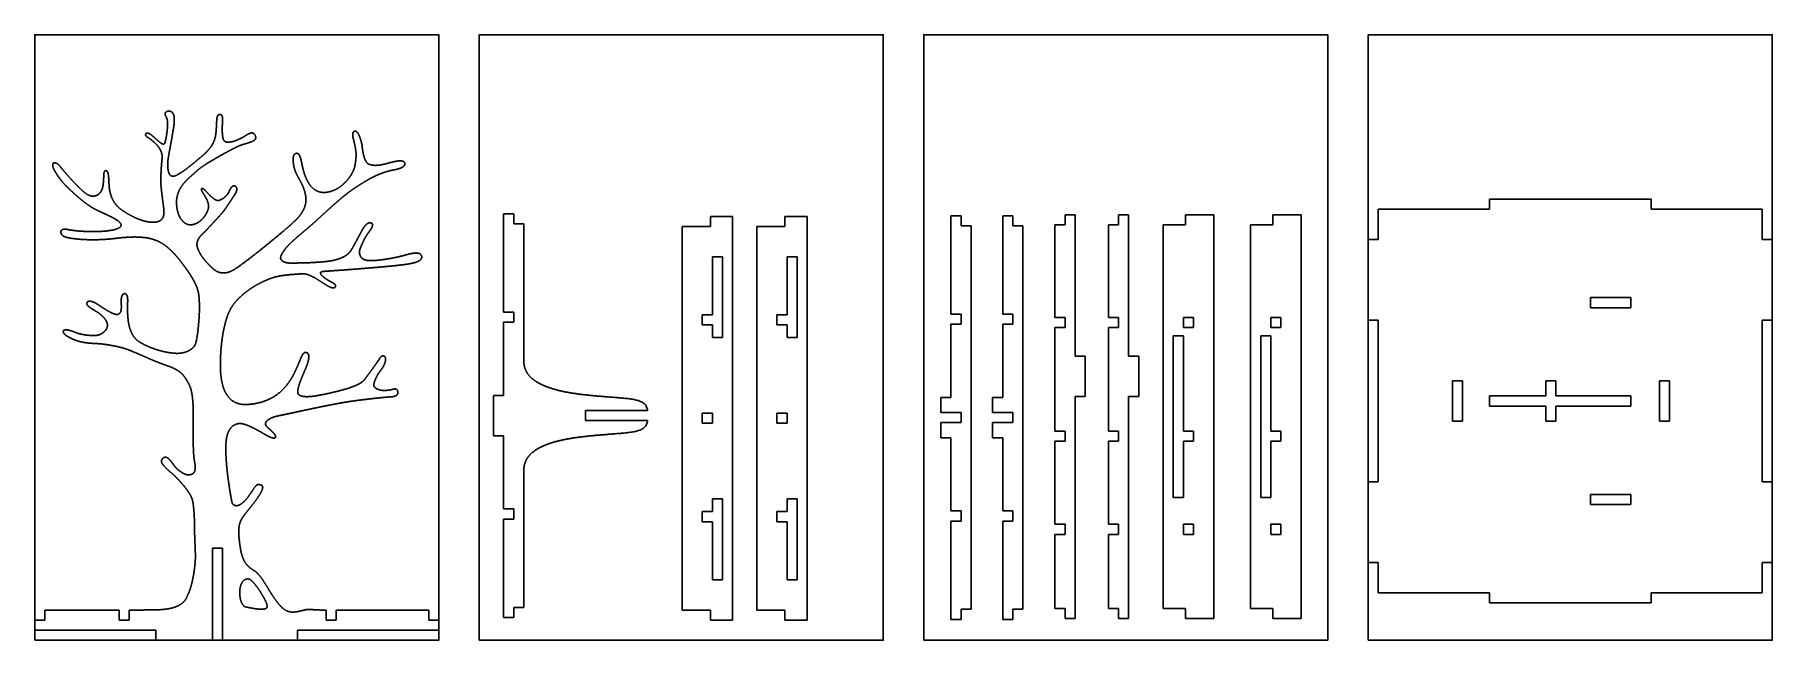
# Model space of a CAD drawing. Extents: x -220 to 640, y 0 to 300.
import ezdxf

# ---------------------------------------------------------------- set-up
doc = ezdxf.new("R2010")
doc.units = 0
doc.layers.get('0').update_dxf_attribs({"linetype": 'CONTINUOUS'})
doc.layers.add('FT_MACHINE', color=253, linetype='CONTINUOUS')

msp = doc.modelspace()

# ---------------------------------------------------------------- linework, layer by layer
for p, q in [((500, 213.52), (500, 218.52)), ((500, 218.52), (580, 218.52)), ((580, 218.52), (580, 213.52)), ((12.08, 211.3), (12.08, 162.55)), ((17.08, 211.3), (12.08, 211.3)), ((17.08, 206.3), (17.08, 211.3)), ((114.4, 210), (125.4, 210)), ((114.4, 205), (114.4, 210)), ((125.4, 210), (125.4, 10)), ((151.34, 210), (162.34, 210)), ((151.34, 205), (151.34, 210)), ((162.34, 210), (162.34, 10)), ((233.49, 161.59), (233.49, 210.34)), ((233.49, 210.34), (238.49, 210.34)), ((238.49, 210.34), (238.49, 205.34)), ((259.12, 161.59), (259.12, 210.34)), ((259.12, 210.34), (264.12, 210.34)), ((264.12, 210.34), (264.12, 205.34)), ((289.95, 205.76), (289.95, 210.76)), ((289.95, 210.76), (294.95, 210.76)), ((294.95, 210.76), (294.95, 140.76)), ((316.43, 205.76), (316.43, 210.76)), ((316.43, 210.76), (321.43, 210.76)), ((321.43, 210.76), (321.43, 140.76)), ((349.53, 210.76), (363.53, 210.76)), ((349.53, 205.76), (349.53, 210.76)), ((363.53, 210.76), (363.53, 10.76)), ((392.83, 210.76), (406.83, 210.76)), ((392.83, 205.76), (392.83, 210.76)), ((406.83, 210.76), (406.83, 10.76)), ((445, 198.52), (445, 213.52)), ((445, 213.52), (500, 213.52)), ((580, 213.52), (635, 213.52)), ((635, 213.52), (635, 198.52)), ((22.07, 206.3), (17.08, 206.3)), ((22.07, 206.3), (22.07, 138.27)), ((100.4, 15), (100.4, 205)), ((100.4, 205), (114.4, 205)), ((137.34, 15), (137.34, 205)), ((137.34, 205), (151.34, 205)), ((238.49, 205.34), (243.49, 205.34)), ((243.49, 205.34), (243.49, 15.34)), ((264.12, 205.34), (269.12, 205.34)), ((269.12, 205.34), (269.12, 15.34)), ((284.95, 159.98), (284.95, 205.76)), ((284.95, 205.76), (289.95, 205.76)), ((311.43, 159.98), (311.43, 205.76)), ((311.43, 205.76), (316.43, 205.76)), ((338.53, 15.76), (338.53, 205.76)), ((338.53, 15.76), (338.53, 205.76)), ((338.53, 205.76), (349.53, 205.76)), ((381.83, 15.76), (381.83, 205.76)), ((381.83, 15.76), (381.83, 205.76)), ((381.83, 205.76), (392.83, 205.76)), ((440, 158.52), (440, 198.52)), ((440, 198.52), (445, 198.52)), ((635, 198.52), (640, 198.52)), ((640, 198.52), (640, 158.52)), ((120.4, 190), (115.4, 190)), ((115.4, 190), (115.4, 161.27)), ((120.4, 150), (120.4, 190)), ((157.34, 190), (152.34, 190)), ((152.34, 190), (152.34, 161.27)), ((157.34, 150), (157.34, 190)), ((550, 169.77), (550, 164.77)), ((570, 169.77), (550, 169.77)), ((550, 164.77), (570, 164.77)), ((570, 164.77), (570, 169.77)), ((17.08, 162.55), (12.08, 162.55)), ((12.08, 157.55), (12.08, 121.3)), ((17.08, 157.55), (12.08, 157.55)), ((17.08, 162.55), (17.08, 157.55)), ((115.4, 161.27), (110.4, 161.27)), ((110.4, 161.27), (110.4, 156.27)), ((110.4, 156.27), (115.4, 156.27)), ((115.4, 156.27), (115.4, 150)), ((152.34, 161.27), (147.34, 161.27)), ((147.34, 161.27), (147.34, 156.27)), ((147.34, 156.27), (152.34, 156.27)), ((152.34, 156.27), (152.34, 150)), ((238.49, 161.59), (233.49, 161.59)), ((233.49, 156.59), (238.49, 156.59)), ((233.49, 120.34), (233.49, 156.59)), ((238.49, 156.59), (238.49, 161.59)), ((264.12, 161.59), (259.12, 161.59)), ((259.12, 156.59), (264.12, 156.59)), ((259.12, 120.34), (259.12, 156.59)), ((264.12, 156.59), (264.12, 161.59)), ((289.95, 159.98), (284.95, 159.98)), ((284.95, 154.98), (289.95, 154.98)), ((284.95, 103.67), (284.95, 154.98)), ((289.95, 154.98), (289.95, 159.98)), ((316.43, 159.98), (311.43, 159.98)), ((311.43, 154.98), (316.43, 154.98)), ((311.43, 103.67), (311.43, 154.98)), ((316.43, 154.98), (316.43, 159.98)), ((353.53, 159.98), (348.53, 159.98)), ((348.53, 159.98), (348.53, 154.98)), ((348.53, 154.98), (353.53, 154.98)), ((353.53, 154.98), (353.53, 159.98)), ((396.83, 159.98), (391.83, 159.98)), ((391.83, 159.98), (391.83, 154.98)), ((391.83, 154.98), (396.83, 154.98)), ((396.83, 154.98), (396.83, 159.98)), ((445, 158.52), (440, 158.52)), ((445, 78.52), (445, 158.52)), ((640, 158.52), (635, 158.52)), ((635, 158.52), (635, 78.52)), ((115.4, 150), (120.4, 150)), ((152.34, 150), (157.34, 150)), ((343.53, 150.76), (343.53, 70.76)), ((348.53, 150.76), (343.53, 150.76)), ((348.53, 103.67), (348.53, 150.76)), ((386.83, 150.76), (386.83, 70.76)), ((391.83, 150.76), (386.83, 150.76)), ((391.83, 103.67), (391.83, 150.76)), ((294.95, 140.76), (299.95, 140.76)), ((299.95, 140.76), (299.95, 120.76)), ((321.43, 140.76), (326.43, 140.76)), ((326.43, 140.76), (326.43, 120.76)), ((7.08, 121.3), (7.08, 101.3)), ((12.08, 121.3), (7.08, 121.3)), ((299.95, 120.76), (294.95, 120.76)), ((294.95, 120.76), (294.95, 10.76)), ((326.43, 120.76), (321.43, 120.76)), ((321.43, 120.76), (321.43, 10.76)), ((486.72, 128.52), (481.72, 128.52)), ((481.72, 128.52), (481.72, 108.52)), ((486.72, 108.52), (486.72, 128.52)), ((527.91, 121.02), (500, 121.02)), ((500, 121.02), (500, 116.02)), ((532.91, 128.52), (527.91, 128.52)), ((527.91, 128.52), (527.91, 121.02)), ((532.91, 121.02), (532.91, 128.52)), ((570, 121.02), (532.91, 121.02)), ((570, 116.02), (570, 121.02)), ((589.22, 128.52), (584.22, 128.52)), ((584.22, 128.52), (584.22, 108.52)), ((589.22, 108.52), (589.22, 128.52)), ((52.68, 108.8), (52.68, 113.8)), ((52.68, 113.8), (83.26, 113.8)), ((115.4, 112.5), (110.4, 112.5)), ((110.4, 112.5), (110.4, 107.5)), ((115.4, 107.5), (115.4, 112.5)), ((152.34, 112.5), (147.34, 112.5)), ((147.34, 112.5), (147.34, 107.5)), ((152.34, 107.5), (152.34, 112.5)), ((228.49, 120.34), (233.49, 120.34)), ((228.49, 112.84), (228.49, 120.34)), ((228.49, 112.84), (238.49, 112.84)), ((238.49, 112.84), (238.49, 107.84)), ((254.12, 120.34), (259.12, 120.34)), ((254.12, 112.84), (254.12, 120.34)), ((254.12, 112.84), (264.12, 112.84)), ((264.12, 112.84), (264.12, 107.84)), ((500, 116.02), (527.91, 116.02)), ((527.91, 116.02), (527.91, 108.52)), ((532.91, 108.52), (532.91, 116.02)), ((532.91, 116.02), (570, 116.02)), ((52.68, 108.8), (83.26, 108.8)), ((110.4, 107.5), (115.4, 107.5)), ((147.34, 107.5), (152.34, 107.5)), ((228.49, 100.34), (228.49, 107.84)), ((228.49, 107.84), (238.49, 107.84)), ((254.12, 100.34), (254.12, 107.84)), ((254.12, 107.84), (264.12, 107.84)), ((284.95, 103.67), (289.95, 103.67)), ((289.95, 103.67), (289.95, 98.67)), ((311.43, 103.67), (316.43, 103.67)), ((316.43, 103.67), (316.43, 98.67)), ((353.53, 103.67), (348.53, 103.67)), ((353.53, 98.67), (353.53, 103.67)), ((396.83, 103.67), (391.83, 103.67)), ((396.83, 98.67), (396.83, 103.67)), ((481.72, 108.52), (486.72, 108.52)), ((527.91, 108.52), (532.91, 108.52)), ((584.22, 108.52), (589.22, 108.52)), ((12.08, 101.3), (7.08, 101.3)), ((12.08, 101.3), (12.08, 65.05)), ((233.49, 100.34), (228.49, 100.34)), ((233.49, 64.09), (233.49, 100.34)), ((259.12, 100.34), (254.12, 100.34)), ((259.12, 64.09), (259.12, 100.34)), ((284.95, 57.48), (284.95, 98.67)), ((284.95, 98.67), (289.95, 98.67)), ((311.43, 57.48), (311.43, 98.67)), ((311.43, 98.67), (316.43, 98.67)), ((348.53, 70.76), (348.53, 98.67)), ((348.53, 98.67), (353.53, 98.67)), ((391.83, 70.76), (391.83, 98.67)), ((391.83, 98.67), (396.83, 98.67)), ((22.07, 84.32), (22.07, 16.3)), ((440, 38.52), (440, 78.52)), ((440, 78.52), (445, 78.52)), ((635, 78.52), (640, 78.52)), ((640, 78.52), (640, 38.52)), ((120.4, 70), (115.4, 70)), ((115.4, 70), (115.4, 63.74)), ((120.4, 30), (120.4, 70)), ((157.34, 70), (152.34, 70)), ((152.34, 70), (152.34, 63.74)), ((157.34, 30), (157.34, 70)), ((343.53, 70.76), (348.53, 70.76)), ((386.83, 70.76), (391.83, 70.76)), ((550, 72.27), (550, 67.27)), ((570, 72.27), (550, 72.27)), ((570, 67.27), (570, 72.27)), ((17.08, 65.05), (12.08, 65.05)), ((17.08, 65.05), (17.08, 60.05)), ((115.4, 63.74), (110.4, 63.74)), ((110.4, 63.74), (110.4, 58.74)), ((152.34, 63.74), (147.34, 63.74)), ((147.34, 63.74), (147.34, 58.74)), ((238.49, 64.09), (233.49, 64.09)), ((238.49, 59.09), (238.49, 64.09)), ((264.12, 64.09), (259.12, 64.09)), ((264.12, 59.09), (264.12, 64.09)), ((550, 67.27), (570, 67.27)), ((12.08, 60.05), (12.08, 11.3)), ((17.08, 60.05), (12.08, 60.05)), ((110.4, 58.74), (115.4, 58.74)), ((115.4, 58.74), (115.4, 30)), ((147.34, 58.74), (152.34, 58.74)), ((152.34, 58.74), (152.34, 30)), ((233.49, 10.34), (233.49, 59.09)), ((233.49, 59.09), (238.49, 59.09)), ((259.12, 10.34), (259.12, 59.09)), ((259.12, 59.09), (264.12, 59.09)), ((289.95, 57.48), (284.95, 57.48)), ((284.95, 15.76), (284.95, 52.48)), ((284.95, 52.48), (289.95, 52.48)), ((289.95, 52.48), (289.95, 57.48)), ((316.43, 57.48), (311.43, 57.48)), ((311.43, 15.76), (311.43, 52.48)), ((311.43, 52.48), (316.43, 52.48)), ((316.43, 52.48), (316.43, 57.48)), ((348.53, 57.48), (348.53, 52.48)), ((353.53, 57.48), (348.53, 57.48)), ((348.53, 52.48), (353.53, 52.48)), ((353.53, 52.48), (353.53, 57.48)), ((391.83, 57.48), (391.83, 52.48)), ((396.83, 57.48), (391.83, 57.48)), ((391.83, 52.48), (396.83, 52.48)), ((396.83, 52.48), (396.83, 57.48)), ((-132.09, 0), (-132.09, 45.61)), ((-132.09, 45.61), (-127.09, 45.61)), ((-127.09, 45.61), (-127.09, 0)), ((445, 38.52), (440, 38.52)), ((445, 23.52), (445, 38.52)), ((640, 38.52), (635, 38.52)), ((635, 38.52), (635, 23.52)), ((115.4, 30), (120.4, 30)), ((152.34, 30), (157.34, 30)), ((500, 23.52), (445, 23.52)), ((500, 18.52), (500, 23.52)), ((580, 18.52), (500, 18.52)), ((635, 23.52), (580, 23.52)), ((580, 23.52), (580, 18.52)), ((-215, 10), (-220, 10)), ((-220, 10), (-220, 5)), ((-178.28, 15), (-215, 15)), ((-215, 15), (-215, 10)), ((-178.28, 15), (-178.28, 10)), ((-178.28, 10), (-173.28, 10)), ((-173.28, 10), (-173.28, 15)), ((-75.78, 15), (-75.78, 10)), ((-75.78, 10), (-70.78, 10)), ((-25, 15), (-70.78, 15)), ((-70.78, 10), (-70.78, 15)), ((-25, 15), (-25, 10)), ((-25, 10), (-20, 10)), ((-20, 10), (-20, 5)), ((17.08, 11.3), (12.08, 11.3)), ((17.08, 16.3), (17.08, 11.3)), ((22.07, 16.3), (17.08, 16.3)), ((114.4, 15), (100.4, 15)), ((114.4, 10), (114.4, 15)), ((125.4, 10), (114.4, 10)), ((151.34, 15), (137.34, 15)), ((151.34, 10), (151.34, 15)), ((162.34, 10), (151.34, 10)), ((238.49, 10.34), (233.49, 10.34)), ((243.49, 15.34), (238.49, 15.34)), ((238.49, 15.34), (238.49, 10.34)), ((264.12, 10.34), (259.12, 10.34)), ((269.12, 15.34), (264.12, 15.34)), ((264.12, 15.34), (264.12, 10.34)), ((289.95, 15.76), (284.95, 15.76)), ((289.95, 10.76), (289.95, 15.76)), ((294.95, 10.76), (289.95, 10.76)), ((316.43, 15.76), (311.43, 15.76)), ((316.43, 10.76), (316.43, 15.76)), ((321.43, 10.76), (316.43, 10.76)), ((349.53, 15.76), (338.53, 15.76)), ((349.53, 10.76), (349.53, 15.76)), ((363.53, 10.76), (349.53, 10.76)), ((392.83, 15.76), (381.83, 15.76)), ((392.83, 10.76), (392.83, 15.76)), ((406.83, 10.76), (392.83, 10.76)), ((-220, 5), (-160, 5)), ((-160, 5), (-160, 0)), ((-132.09, 0), (-160, 0)), ((-90, 0), (-127.09, 0)), ((-90, 5), (-20, 5)), ((-90, 5), (-90, 0))]:
    msp.add_line(p, q)
for points in [[(-150.99, 258.88, 0), (-151, 258.97, 0), (-151, 259.05, 0), (-151.01, 259.13, 0), (-151.01, 259.22, 0), (-151.02, 259.3, 0), (-151.03, 259.38, 0), (-151.04, 259.46, 0), (-151.06, 259.54, 0), (-151.07, 259.62, 0), (-151.08, 259.69, 0), (-151.1, 259.77, 0), (-151.12, 259.84, 0), (-151.13, 259.92, 0), (-151.15, 259.99, 0), (-151.17, 260.06, 0), (-151.19, 260.13, 0), (-151.22, 260.2, 0), (-151.24, 260.27, 0), (-151.26, 260.34, 0), (-151.29, 260.4, 0), (-151.31, 260.47, 0), (-151.34, 260.53, 0), (-151.37, 260.59, 0), (-151.4, 260.66, 0), (-151.43, 260.72, 0), (-151.46, 260.78, 0), (-151.49, 260.83, 0), (-151.52, 260.89, 0), (-151.56, 260.95, 0), (-151.59, 261, 0), (-151.63, 261.06, 0), (-151.66, 261.11, 0), (-151.7, 261.16, 0), (-151.74, 261.21, 0), (-151.78, 261.26, 0), (-151.81, 261.31, 0), (-151.85, 261.36, 0), (-151.89, 261.4, 0), (-151.93, 261.45, 0), (-151.98, 261.49, 0), (-152.02, 261.53, 0), (-152.06, 261.57, 0), (-152.1, 261.61, 0), (-152.15, 261.65, 0), (-152.19, 261.69, 0), (-152.24, 261.72, 0), (-152.29, 261.76, 0), (-152.33, 261.79, 0), (-152.38, 261.82, 0), (-152.43, 261.86, 0), (-152.47, 261.88, 0), (-152.52, 261.91, 0), (-152.57, 261.94, 0), (-152.62, 261.96, 0), (-152.67, 261.99, 0), (-152.72, 262.01, 0), (-152.77, 262.03, 0), (-152.83, 262.05, 0), (-152.88, 262.07, 0), (-152.93, 262.09, 0), (-152.98, 262.11, 0), (-153.03, 262.12, 0), (-153.09, 262.14, 0), (-153.14, 262.15, 0), (-153.19, 262.16, 0), (-153.25, 262.17, 0), (-153.3, 262.18, 0), (-153.36, 262.18, 0), (-153.41, 262.19, 0), (-153.47, 262.19, 0), (-153.52, 262.19, 0), (-153.58, 262.2, 0), (-153.63, 262.2, 0), (-153.69, 262.19, 0), (-153.75, 262.19, 0), (-153.8, 262.19, 0), (-153.86, 262.18, 0), (-153.91, 262.17, 0), (-153.97, 262.16, 0), (-154.03, 262.15, 0), (-154.08, 262.14, 0), (-154.14, 262.13, 0), (-154.19, 262.11, 0), (-154.25, 262.1, 0), (-154.31, 262.08, 0), (-154.36, 262.06, 0), (-154.42, 262.04, 0), (-154.47, 262.01, 0), (-154.53, 261.99, 0), (-154.59, 261.96, 0), (-154.64, 261.94, 0), (-154.7, 261.91, 0), (-154.75, 261.88, 0), (-154.81, 261.85, 0), (-154.87, 261.81, 0), (-154.92, 261.78, 0), (-154.97, 261.74, 0), (-155.02, 261.71, 0), (-155.07, 261.67, 0), (-155.11, 261.63, 0), (-155.16, 261.6, 0), (-155.19, 261.56, 0), (-155.23, 261.52, 0), (-155.26, 261.49, 0), (-155.3, 261.45, 0), (-155.33, 261.41, 0), (-155.35, 261.38, 0), (-155.38, 261.34, 0), (-155.4, 261.3, 0), (-155.42, 261.26, 0), (-155.44, 261.22, 0), (-155.46, 261.18, 0), (-155.47, 261.14, 0), (-155.48, 261.1, 0), (-155.49, 261.06, 0), (-155.5, 261.02, 0), (-155.51, 260.98, 0), (-155.51, 260.94, 0), (-155.51, 260.9, 0), (-155.51, 260.85, 0), (-155.51, 260.81, 0), (-155.51, 260.77, 0), (-155.51, 260.73, 0), (-155.5, 260.68, 0), (-155.5, 260.64, 0), (-155.49, 260.59, 0), (-155.48, 260.55, 0), (-155.47, 260.5, 0), (-155.46, 260.46, 0), (-155.45, 260.41, 0), (-155.43, 260.36, 0), (-155.42, 260.32, 0), (-155.4, 260.27, 0), (-155.38, 260.22, 0), (-155.37, 260.17, 0), (-155.35, 260.12, 0), (-155.33, 260.07, 0), (-155.31, 260.02, 0), (-155.28, 259.97, 0), (-155.26, 259.92, 0), (-155.24, 259.87, 0), (-155.21, 259.82, 0), (-155.19, 259.76, 0), (-155.17, 259.71, 0), (-155.14, 259.66, 0), (-155.12, 259.6, 0), (-155.09, 259.55, 0), (-155.06, 259.49, 0), (-155.04, 259.44, 0), (-155.01, 259.38, 0), (-154.98, 259.32, 0), (-154.96, 259.27, 0), (-154.93, 259.21, 0), (-154.9, 259.15, 0), (-154.87, 259.09, 0), (-154.85, 259.03, 0), (-154.82, 258.97, 0), (-154.79, 258.91, 0), (-154.77, 258.85, 0), (-154.74, 258.79, 0), (-154.71, 258.72, 0), (-154.69, 258.66, 0), (-154.66, 258.59, 0), (-154.64, 258.53, 0), (-154.61, 258.46, 0), (-154.59, 258.4, 0), (-154.56, 258.33, 0), (-154.54, 258.26, 0), (-154.52, 258.19, 0), (-154.5, 258.12, 0), (-154.48, 258.06, 0), (-154.46, 257.99, 0), (-154.44, 257.91, 0), (-154.42, 257.84, 0), (-154.41, 257.77, 0), (-154.39, 257.69, 0), (-154.38, 257.62, 0), (-154.36, 257.55, 0), (-154.35, 257.47, 0), (-154.34, 257.39, 0), (-154.33, 257.32, 0), (-154.32, 257.24, 0), (-154.31, 257.16, 0), (-154.31, 257.08, 0), (-154.3, 257, 0), (-154.3, 256.92, 0), (-154.3, 256.84, 0), (-154.3, 256.75, 0), (-154.3, 256.67, 0), (-154.3, 256.59, 0), (-154.31, 256.5, 0)], [(-151.93, 250.16, 0), (-151.92, 250.24, 0), (-151.91, 250.32, 0), (-151.9, 250.4, 0), (-151.88, 250.48, 0), (-151.87, 250.56, 0), (-151.86, 250.64, 0), (-151.85, 250.72, 0), (-151.84, 250.8, 0), (-151.83, 250.87, 0), (-151.81, 250.95, 0), (-151.8, 251.02, 0), (-151.79, 251.1, 0), (-151.78, 251.17, 0), (-151.77, 251.24, 0), (-151.76, 251.32, 0), (-151.74, 251.39, 0), (-151.73, 251.46, 0), (-151.72, 251.53, 0), (-151.71, 251.6, 0), (-151.7, 251.67, 0), (-151.69, 251.74, 0), (-151.67, 251.81, 0), (-151.66, 251.87, 0), (-151.65, 251.94, 0), (-151.64, 252.01, 0), (-151.63, 252.07, 0), (-151.62, 252.14, 0), (-151.6, 252.21, 0), (-151.59, 252.27, 0), (-151.58, 252.34, 0), (-151.57, 252.4, 0), (-151.56, 252.46, 0), (-151.55, 252.53, 0), (-151.53, 252.59, 0), (-151.52, 252.65, 0), (-151.51, 252.72, 0), (-151.5, 252.78, 0), (-151.49, 252.84, 0), (-151.48, 252.9, 0), (-151.47, 252.96, 0), (-151.46, 253.02, 0), (-151.44, 253.08, 0), (-151.43, 253.14, 0), (-151.42, 253.2, 0), (-151.41, 253.26, 0), (-151.4, 253.32, 0), (-151.39, 253.38, 0), (-151.38, 253.44, 0), (-151.37, 253.5, 0), (-151.36, 253.56, 0), (-151.35, 253.62, 0), (-151.34, 253.68, 0), (-151.33, 253.74, 0), (-151.32, 253.8, 0), (-151.31, 253.86, 0), (-151.3, 253.92, 0), (-151.29, 253.97, 0), (-151.28, 254.03, 0), (-151.27, 254.09, 0), (-151.26, 254.15, 0), (-151.25, 254.21, 0), (-151.24, 254.27, 0), (-151.23, 254.33, 0), (-151.22, 254.39, 0), (-151.21, 254.45, 0), (-151.21, 254.5, 0), (-151.2, 254.56, 0), (-151.19, 254.62, 0), (-151.18, 254.68, 0), (-151.17, 254.74, 0), (-151.16, 254.8, 0), (-151.15, 254.86, 0), (-151.15, 254.92, 0), (-151.14, 254.98, 0), (-151.13, 255.04, 0), (-151.12, 255.11, 0), (-151.12, 255.17, 0), (-151.11, 255.23, 0), (-151.1, 255.29, 0), (-151.09, 255.35, 0), (-151.09, 255.41, 0), (-151.08, 255.48, 0), (-151.07, 255.54, 0), (-151.07, 255.6, 0), (-151.06, 255.67, 0), (-151.06, 255.73, 0), (-151.05, 255.8, 0), (-151.05, 255.86, 0), (-151.04, 255.93, 0), (-151.03, 255.99, 0), (-151.03, 256.06, 0), (-151.03, 256.13, 0), (-151.02, 256.19, 0), (-151.02, 256.26, 0), (-151.01, 256.33, 0), (-151.01, 256.4, 0), (-151, 256.47, 0), (-151, 256.54, 0), (-151, 256.61, 0), (-150.99, 256.68, 0), (-150.99, 256.75, 0), (-150.99, 256.83, 0), (-150.99, 256.9, 0), (-150.98, 256.97, 0), (-150.98, 257.05, 0), (-150.98, 257.12, 0), (-150.98, 257.2, 0), (-150.97, 257.27, 0), (-150.97, 257.35, 0), (-150.97, 257.43, 0), (-150.97, 257.51, 0), (-150.97, 257.59, 0), (-150.97, 257.67, 0), (-150.97, 257.75, 0), (-150.97, 257.83, 0), (-150.97, 257.91, 0), (-150.97, 258, 0), (-150.97, 258.08, 0), (-150.97, 258.17, 0), (-150.97, 258.25, 0), (-150.98, 258.34, 0), (-150.98, 258.43, 0), (-150.98, 258.52, 0), (-150.98, 258.61, 0), (-150.99, 258.7, 0), (-150.99, 258.79, 0), (-150.99, 258.88, 0)], [(-125.12, 246.84, 0), (-125.17, 246.85, 0), (-125.23, 246.86, 0), (-125.29, 246.87, 0), (-125.34, 246.88, 0), (-125.39, 246.89, 0), (-125.45, 246.91, 0), (-125.5, 246.92, 0), (-125.55, 246.94, 0), (-125.6, 246.96, 0), (-125.64, 246.98, 0), (-125.69, 247, 0), (-125.74, 247.03, 0), (-125.78, 247.05, 0), (-125.83, 247.08, 0), (-125.87, 247.11, 0), (-125.91, 247.14, 0), (-125.95, 247.17, 0), (-125.99, 247.2, 0), (-126.03, 247.23, 0), (-126.07, 247.27, 0), (-126.11, 247.31, 0), (-126.14, 247.34, 0), (-126.18, 247.38, 0), (-126.21, 247.42, 0), (-126.25, 247.47, 0), (-126.28, 247.51, 0), (-126.31, 247.55, 0), (-126.34, 247.6, 0), (-126.37, 247.64, 0), (-126.4, 247.69, 0), (-126.43, 247.74, 0), (-126.46, 247.79, 0), (-126.49, 247.84, 0), (-126.51, 247.89, 0), (-126.54, 247.94, 0), (-126.56, 248, 0), (-126.59, 248.05, 0), (-126.61, 248.1, 0), (-126.64, 248.16, 0), (-126.66, 248.22, 0), (-126.68, 248.28, 0), (-126.7, 248.34, 0), (-126.72, 248.4, 0), (-126.74, 248.46, 0), (-126.76, 248.52, 0), (-126.78, 248.58, 0), (-126.8, 248.64, 0), (-126.81, 248.71, 0), (-126.83, 248.77, 0), (-126.85, 248.84, 0), (-126.86, 248.9, 0), (-126.88, 248.97, 0), (-126.89, 249.04, 0), (-126.91, 249.1, 0), (-126.92, 249.17, 0), (-126.93, 249.24, 0), (-126.94, 249.31, 0), (-126.96, 249.38, 0), (-126.97, 249.45, 0), (-126.98, 249.52, 0), (-126.99, 249.59, 0), (-127, 249.66, 0), (-127.01, 249.74, 0), (-127.02, 249.81, 0), (-127.03, 249.88, 0), (-127.04, 249.96, 0), (-127.05, 250.03, 0), (-127.06, 250.1, 0), (-127.06, 250.18, 0), (-127.07, 250.25, 0), (-127.08, 250.32, 0), (-127.09, 250.4, 0), (-127.09, 250.47, 0), (-127.1, 250.55, 0), (-127.11, 250.63, 0), (-127.11, 250.7, 0), (-127.12, 250.78, 0), (-127.12, 250.85, 0), (-127.13, 250.93, 0), (-127.13, 251, 0), (-127.14, 251.08, 0), (-127.14, 251.16, 0), (-127.15, 251.23, 0), (-127.15, 251.31, 0), (-127.15, 251.38, 0), (-127.16, 251.46, 0), (-127.16, 251.53, 0), (-127.17, 251.61, 0), (-127.17, 251.69, 0), (-127.17, 251.76, 0), (-127.18, 251.84, 0), (-127.18, 251.91, 0), (-127.18, 251.99, 0), (-127.19, 252.06, 0), (-127.19, 252.13, 0), (-127.19, 252.21, 0), (-127.2, 252.28, 0), (-127.2, 252.35, 0), (-127.2, 252.43, 0), (-127.21, 252.5, 0), (-127.21, 252.57, 0), (-127.22, 252.64, 0), (-127.22, 252.71, 0), (-127.22, 252.78, 0), (-127.23, 252.85, 0), (-127.23, 252.92, 0), (-127.23, 252.99, 0), (-127.24, 253.06, 0), (-127.24, 253.13, 0), (-127.24, 253.21, 0), (-127.24, 253.28, 0), (-127.24, 253.36, 0), (-127.24, 253.44, 0), (-127.24, 253.51, 0), (-127.24, 253.59, 0), (-127.24, 253.68, 0), (-127.24, 253.76, 0), (-127.24, 253.84, 0), (-127.23, 253.92, 0), (-127.23, 254.01, 0), (-127.23, 254.09, 0), (-127.22, 254.18, 0), (-127.22, 254.27, 0), (-127.21, 254.35, 0), (-127.21, 254.44, 0), (-127.2, 254.53, 0), (-127.2, 254.62, 0), (-127.19, 254.71, 0), (-127.19, 254.8, 0), (-127.18, 254.9, 0), (-127.17, 254.99, 0), (-127.17, 255.08, 0), (-127.16, 255.17, 0), (-127.15, 255.27, 0), (-127.15, 255.36, 0), (-127.14, 255.46, 0), (-127.13, 255.55, 0), (-127.13, 255.64, 0), (-127.12, 255.74, 0), (-127.11, 255.83, 0), (-127.11, 255.93, 0), (-127.1, 256.02, 0), (-127.09, 256.12, 0), (-127.09, 256.21, 0), (-127.08, 256.31, 0), (-127.08, 256.4, 0), (-127.07, 256.5, 0), (-127.06, 256.6, 0), (-127.06, 256.69, 0), (-127.06, 256.78, 0), (-127.05, 256.88, 0), (-127.05, 256.97, 0), (-127.04, 257.06, 0), (-127.04, 257.16, 0), (-127.04, 257.25, 0), (-127.03, 257.34, 0), (-127.03, 257.43, 0), (-127.03, 257.52, 0), (-127.03, 257.62, 0), (-127.03, 257.71, 0), (-127.03, 257.8, 0), (-127.03, 257.88, 0), (-127.03, 257.97, 0), (-127.03, 258.06, 0), (-127.03, 258.14, 0), (-127.04, 258.23, 0), (-127.04, 258.31, 0), (-127.04, 258.4, 0), (-127.05, 258.48, 0), (-127.05, 258.56, 0), (-127.06, 258.64, 0), (-127.07, 258.72, 0), (-127.08, 258.8, 0), (-127.09, 258.88, 0), (-127.1, 258.95, 0), (-127.11, 259.02, 0), (-127.12, 259.1, 0), (-127.13, 259.17, 0), (-127.14, 259.24, 0), (-127.16, 259.31, 0), (-127.18, 259.38, 0), (-127.19, 259.44, 0), (-127.21, 259.51, 0), (-127.23, 259.57, 0), (-127.25, 259.63, 0), (-127.27, 259.69, 0), (-127.29, 259.75, 0), (-127.32, 259.81, 0), (-127.34, 259.86, 0), (-127.37, 259.91, 0), (-127.39, 259.96, 0), (-127.42, 260.01, 0), (-127.45, 260.06, 0), (-127.48, 260.11, 0), (-127.52, 260.15, 0), (-127.55, 260.19, 0), (-127.58, 260.23, 0), (-127.62, 260.26, 0), (-127.66, 260.3, 0), (-127.7, 260.33, 0), (-127.74, 260.36, 0), (-127.78, 260.39, 0), (-127.83, 260.42, 0), (-127.87, 260.44, 0), (-127.92, 260.46, 0), (-127.97, 260.48, 0), (-128.02, 260.5, 0), (-128.07, 260.51, 0), (-128.12, 260.52, 0), (-128.18, 260.53, 0), (-128.24, 260.53, 0), (-128.3, 260.54, 0), (-128.36, 260.54, 0), (-128.42, 260.54, 0), (-128.47, 260.53, 0), (-128.53, 260.53, 0), (-128.59, 260.52, 0), (-128.64, 260.51, 0), (-128.69, 260.5, 0), (-128.74, 260.48, 0), (-128.79, 260.47, 0), (-128.84, 260.45, 0), (-128.89, 260.43, 0), (-128.93, 260.41, 0), (-128.97, 260.38, 0), (-129.02, 260.36, 0), (-129.06, 260.33, 0), (-129.1, 260.3, 0), (-129.14, 260.27, 0), (-129.18, 260.23, 0), (-129.21, 260.2, 0), (-129.25, 260.16, 0), (-129.28, 260.12, 0), (-129.31, 260.08, 0), (-129.34, 260.04, 0), (-129.38, 259.99, 0), (-129.41, 259.94, 0), (-129.43, 259.89, 0), (-129.46, 259.84, 0), (-129.49, 259.79, 0), (-129.51, 259.74, 0), (-129.54, 259.68, 0), (-129.56, 259.62, 0), (-129.58, 259.56, 0), (-129.61, 259.5, 0), (-129.63, 259.44, 0), (-129.65, 259.37, 0), (-129.67, 259.31, 0), (-129.69, 259.24, 0), (-129.7, 259.17, 0), (-129.72, 259.1, 0), (-129.74, 259.02, 0), (-129.75, 258.95, 0), (-129.77, 258.87, 0), (-129.78, 258.79, 0), (-129.79, 258.71, 0), (-129.81, 258.63, 0), (-129.82, 258.55, 0), (-129.83, 258.46, 0), (-129.84, 258.38, 0), (-129.85, 258.29, 0), (-129.87, 258.2, 0), (-129.88, 258.11, 0), (-129.88, 258.01, 0), (-129.89, 257.92, 0), (-129.9, 257.82, 0), (-129.91, 257.73, 0), (-129.92, 257.63, 0), (-129.93, 257.53, 0), (-129.93, 257.42, 0), (-129.94, 257.32, 0), (-129.95, 257.22, 0), (-129.95, 257.11, 0), (-129.96, 257, 0), (-129.97, 256.89, 0), (-129.97, 256.78, 0), (-129.98, 256.67, 0), (-129.98, 256.56, 0), (-129.99, 256.44, 0), (-129.99, 256.32, 0), (-130, 256.21, 0), (-130, 256.09, 0), (-130.01, 255.97, 0), (-130.01, 255.84, 0), (-130.02, 255.72, 0), (-130.03, 255.6, 0), (-130.03, 255.47, 0), (-130.04, 255.34, 0), (-130.04, 255.21, 0), (-130.05, 255.09, 0), (-130.05, 254.95, 0), (-130.06, 254.82, 0), (-130.07, 254.69, 0), (-130.07, 254.55, 0), (-130.08, 254.42, 0), (-130.09, 254.28, 0), (-130.09, 254.14, 0), (-130.1, 254, 0), (-130.11, 253.86, 0), (-130.12, 253.72, 0), (-130.13, 253.57, 0), (-130.14, 253.43, 0), (-130.15, 253.28, 0), (-130.16, 253.14, 0), (-130.17, 252.99, 0), (-130.18, 252.84, 0), (-130.19, 252.69, 0), (-130.2, 252.54, 0), (-130.21, 252.39, 0), (-130.23, 252.23, 0), (-130.24, 252.08, 0), (-130.26, 251.92, 0), (-130.27, 251.77, 0), (-130.29, 251.61, 0), (-130.31, 251.45, 0), (-130.32, 251.29, 0), (-130.34, 251.13, 0), (-130.36, 250.97, 0), (-130.38, 250.81, 0)], [(-163.28, 250.99, 0), (-163.32, 251.01, 0), (-163.37, 251.03, 0), (-163.41, 251.05, 0), (-163.45, 251.07, 0), (-163.49, 251.09, 0), (-163.53, 251.1, 0), (-163.57, 251.12, 0), (-163.61, 251.13, 0), (-163.65, 251.15, 0), (-163.69, 251.16, 0), (-163.72, 251.18, 0), (-163.76, 251.19, 0), (-163.8, 251.2, 0), (-163.84, 251.21, 0), (-163.87, 251.22, 0), (-163.91, 251.23, 0), (-163.95, 251.23, 0), (-163.98, 251.24, 0), (-164.02, 251.25, 0), (-164.05, 251.25, 0), (-164.09, 251.26, 0), (-164.12, 251.26, 0), (-164.15, 251.26, 0), (-164.19, 251.27, 0), (-164.22, 251.27, 0), (-164.25, 251.27, 0), (-164.28, 251.27, 0), (-164.31, 251.27, 0), (-164.34, 251.27, 0), (-164.38, 251.27, 0), (-164.4, 251.26, 0), (-164.43, 251.26, 0), (-164.46, 251.26, 0), (-164.49, 251.25, 0), (-164.52, 251.25, 0), (-164.54, 251.24, 0), (-164.57, 251.24, 0), (-164.6, 251.23, 0), (-164.62, 251.22, 0), (-164.65, 251.21, 0), (-164.67, 251.21, 0), (-164.7, 251.2, 0), (-164.72, 251.19, 0), (-164.74, 251.18, 0), (-164.76, 251.16, 0), (-164.79, 251.15, 0), (-164.81, 251.14, 0), (-164.83, 251.13, 0), (-164.85, 251.12, 0), (-164.87, 251.1, 0), (-164.89, 251.09, 0), (-164.9, 251.07, 0), (-164.92, 251.06, 0), (-164.94, 251.04, 0), (-164.95, 251.03, 0), (-164.97, 251.01, 0), (-164.99, 250.99, 0), (-165, 250.97, 0), (-165.01, 250.96, 0), (-165.03, 250.94, 0), (-165.04, 250.92, 0), (-165.05, 250.9, 0), (-165.06, 250.88, 0), (-165.07, 250.86, 0), (-165.08, 250.84, 0), (-165.09, 250.82, 0), (-165.1, 250.8, 0), (-165.1, 250.78, 0), (-165.11, 250.75, 0), (-165.12, 250.73, 0), (-165.12, 250.71, 0), (-165.13, 250.69, 0), (-165.13, 250.66, 0), (-165.14, 250.64, 0), (-165.14, 250.61, 0), (-165.14, 250.59, 0), (-165.14, 250.57, 0), (-165.14, 250.54, 0), (-165.14, 250.52, 0), (-165.14, 250.49, 0), (-165.14, 250.47, 0), (-165.13, 250.44, 0), (-165.13, 250.41, 0), (-165.13, 250.39, 0), (-165.12, 250.36, 0), (-165.12, 250.33, 0), (-165.11, 250.31, 0), (-165.1, 250.28, 0), (-165.09, 250.25, 0), (-165.08, 250.22, 0), (-165.07, 250.2, 0), (-165.06, 250.17, 0), (-165.05, 250.14, 0), (-165.04, 250.11, 0), (-165.02, 250.08, 0), (-165.01, 250.06, 0), (-165, 250.03, 0), (-164.98, 250, 0), (-164.96, 249.97, 0), (-164.94, 249.94, 0), (-164.93, 249.91, 0), (-164.91, 249.88, 0), (-164.88, 249.85, 0), (-164.86, 249.82, 0), (-164.84, 249.79, 0), (-164.82, 249.76, 0), (-164.79, 249.74, 0), (-164.77, 249.71, 0), (-164.74, 249.68, 0), (-164.72, 249.65, 0), (-164.69, 249.62, 0), (-164.66, 249.59, 0), (-164.63, 249.56, 0), (-164.6, 249.53, 0), (-164.57, 249.5, 0), (-164.53, 249.47, 0), (-164.5, 249.44, 0), (-164.47, 249.41, 0), (-164.43, 249.38, 0), (-164.4, 249.35, 0), (-164.36, 249.32, 0), (-164.32, 249.29, 0), (-164.28, 249.26, 0), (-164.24, 249.24, 0), (-164.2, 249.21, 0), (-164.15, 249.18, 0), (-164.11, 249.15, 0)], [(-155.61, 246.41, 0), (-155.62, 246.35, 0), (-155.65, 246.3, 0), (-155.67, 246.25, 0), (-155.69, 246.2, 0), (-155.72, 246.16, 0), (-155.74, 246.11, 0), (-155.77, 246.07, 0), (-155.8, 246.04, 0), (-155.83, 246, 0), (-155.86, 245.97, 0), (-155.89, 245.95, 0), (-155.92, 245.92, 0), (-155.96, 245.9, 0), (-155.99, 245.88, 0), (-156.03, 245.86, 0), (-156.07, 245.84, 0), (-156.11, 245.83, 0), (-156.15, 245.82, 0), (-156.19, 245.81, 0), (-156.23, 245.81, 0), (-156.27, 245.8, 0), (-156.31, 245.8, 0), (-156.36, 245.8, 0), (-156.41, 245.81, 0), (-156.45, 245.81, 0), (-156.5, 245.82, 0), (-156.55, 245.83, 0), (-156.6, 245.84, 0), (-156.65, 245.85, 0), (-156.7, 245.87, 0), (-156.75, 245.89, 0), (-156.81, 245.91, 0), (-156.86, 245.93, 0), (-156.91, 245.95, 0), (-156.97, 245.98, 0), (-157.03, 246, 0), (-157.08, 246.03, 0), (-157.14, 246.06, 0), (-157.2, 246.09, 0), (-157.26, 246.13, 0), (-157.32, 246.16, 0), (-157.38, 246.2, 0), (-157.44, 246.24, 0), (-157.5, 246.28, 0), (-157.56, 246.32, 0), (-157.63, 246.36, 0), (-157.69, 246.4, 0), (-157.75, 246.45, 0), (-157.82, 246.49, 0), (-157.88, 246.54, 0), (-157.95, 246.59, 0), (-158.02, 246.64, 0), (-158.08, 246.69, 0), (-158.15, 246.74, 0), (-158.22, 246.8, 0), (-158.29, 246.85, 0), (-158.35, 246.91, 0), (-158.42, 246.96, 0), (-158.49, 247.02, 0), (-158.56, 247.08, 0), (-158.63, 247.14, 0), (-158.7, 247.19, 0), (-158.78, 247.26, 0), (-158.85, 247.32, 0), (-158.92, 247.38, 0), (-158.99, 247.44, 0), (-159.06, 247.5, 0), (-159.13, 247.57, 0), (-159.21, 247.63, 0), (-159.28, 247.7, 0), (-159.35, 247.76, 0), (-159.43, 247.83, 0), (-159.5, 247.89, 0), (-159.57, 247.96, 0), (-159.65, 248.02, 0), (-159.72, 248.09, 0), (-159.79, 248.16, 0), (-159.87, 248.22, 0), (-159.94, 248.29, 0), (-160.02, 248.36, 0), (-160.09, 248.43, 0), (-160.17, 248.5, 0), (-160.24, 248.56, 0), (-160.31, 248.63, 0), (-160.39, 248.7, 0), (-160.46, 248.76, 0), (-160.54, 248.83, 0), (-160.61, 248.9, 0), (-160.69, 248.97, 0), (-160.76, 249.03, 0), (-160.83, 249.1, 0), (-160.91, 249.17, 0), (-160.98, 249.23, 0), (-161.05, 249.3, 0), (-161.13, 249.36, 0), (-161.2, 249.43, 0), (-161.27, 249.49, 0), (-161.35, 249.55, 0), (-161.42, 249.62, 0), (-161.49, 249.68, 0), (-161.56, 249.74, 0), (-161.63, 249.8, 0), (-161.71, 249.86, 0), (-161.78, 249.92, 0), (-161.85, 249.98, 0), (-161.92, 250.04, 0), (-161.99, 250.09, 0), (-162.06, 250.15, 0), (-162.12, 250.2, 0), (-162.19, 250.26, 0), (-162.26, 250.31, 0), (-162.33, 250.36, 0), (-162.4, 250.41, 0), (-162.46, 250.46, 0), (-162.53, 250.51, 0), (-162.6, 250.56, 0), (-162.66, 250.6, 0), (-162.73, 250.65, 0), (-162.79, 250.69, 0), (-162.85, 250.74, 0), (-162.92, 250.78, 0), (-162.98, 250.81, 0), (-163.04, 250.85, 0), (-163.1, 250.89, 0), (-163.16, 250.92, 0), (-163.22, 250.96, 0), (-163.28, 250.99, 0)], [(-154.31, 256.5, 0), (-154.3, 256.45, 0), (-154.3, 256.39, 0), (-154.29, 256.34, 0), (-154.29, 256.28, 0), (-154.28, 256.23, 0), (-154.28, 256.17, 0), (-154.28, 256.11, 0), (-154.27, 256.05, 0), (-154.27, 255.99, 0), (-154.27, 255.93, 0), (-154.27, 255.86, 0), (-154.26, 255.8, 0), (-154.26, 255.73, 0), (-154.26, 255.66, 0), (-154.26, 255.6, 0), (-154.26, 255.53, 0), (-154.26, 255.46, 0), (-154.26, 255.39, 0), (-154.26, 255.32, 0), (-154.26, 255.25, 0), (-154.26, 255.17, 0), (-154.27, 255.1, 0), (-154.27, 255.03, 0), (-154.27, 254.95, 0), (-154.27, 254.88, 0), (-154.28, 254.8, 0), (-154.28, 254.72, 0), (-154.28, 254.64, 0), (-154.28, 254.56, 0), (-154.29, 254.49, 0), (-154.29, 254.41, 0), (-154.3, 254.32, 0), (-154.3, 254.24, 0), (-154.31, 254.16, 0), (-154.31, 254.08, 0), (-154.32, 254, 0), (-154.32, 253.91, 0), (-154.33, 253.83, 0), (-154.34, 253.74, 0), (-154.34, 253.66, 0), (-154.35, 253.57, 0), (-154.36, 253.49, 0), (-154.37, 253.4, 0), (-154.37, 253.31, 0), (-154.38, 253.22, 0), (-154.39, 253.14, 0), (-154.4, 253.05, 0), (-154.41, 252.96, 0), (-154.41, 252.87, 0), (-154.42, 252.78, 0), (-154.43, 252.69, 0), (-154.44, 252.6, 0), (-154.45, 252.51, 0), (-154.46, 252.42, 0), (-154.47, 252.33, 0), (-154.48, 252.24, 0), (-154.49, 252.15, 0), (-154.5, 252.06, 0), (-154.51, 251.97, 0), (-154.53, 251.88, 0), (-154.54, 251.79, 0), (-154.55, 251.69, 0), (-154.56, 251.6, 0), (-154.57, 251.51, 0), (-154.59, 251.42, 0), (-154.6, 251.33, 0), (-154.61, 251.24, 0), (-154.62, 251.15, 0), (-154.64, 251.05, 0), (-154.65, 250.96, 0), (-154.66, 250.87, 0), (-154.68, 250.78, 0), (-154.69, 250.69, 0), (-154.7, 250.6, 0), (-154.72, 250.51, 0), (-154.73, 250.41, 0), (-154.75, 250.32, 0), (-154.76, 250.23, 0), (-154.78, 250.14, 0), (-154.79, 250.05, 0), (-154.81, 249.96, 0), (-154.82, 249.87, 0), (-154.84, 249.78, 0), (-154.85, 249.7, 0), (-154.87, 249.61, 0), (-154.88, 249.52, 0), (-154.9, 249.43, 0), (-154.91, 249.34, 0), (-154.93, 249.26, 0), (-154.94, 249.17, 0), (-154.96, 249.08, 0), (-154.98, 249, 0), (-154.99, 248.91, 0), (-155.01, 248.83, 0), (-155.03, 248.74, 0), (-155.04, 248.66, 0), (-155.06, 248.57, 0), (-155.08, 248.49, 0), (-155.1, 248.41, 0), (-155.11, 248.33, 0), (-155.13, 248.25, 0), (-155.15, 248.17, 0), (-155.16, 248.09, 0), (-155.18, 248.01, 0), (-155.2, 247.93, 0), (-155.22, 247.85, 0), (-155.24, 247.77, 0), (-155.25, 247.7, 0), (-155.27, 247.62, 0), (-155.29, 247.55, 0), (-155.31, 247.47, 0), (-155.33, 247.4, 0), (-155.34, 247.33, 0), (-155.36, 247.26, 0), (-155.38, 247.19, 0), (-155.4, 247.12, 0), (-155.42, 247.05, 0), (-155.44, 246.98, 0), (-155.46, 246.91, 0), (-155.47, 246.85, 0), (-155.49, 246.78, 0), (-155.51, 246.72, 0), (-155.53, 246.65, 0), (-155.55, 246.59, 0), (-155.57, 246.53, 0), (-155.59, 246.47, 0), (-155.61, 246.41, 0)], [(-154.19, 236.56, 0), (-154.19, 236.62, 0), (-154.19, 236.67, 0), (-154.18, 236.73, 0), (-154.18, 236.79, 0), (-154.18, 236.86, 0), (-154.17, 236.92, 0), (-154.16, 236.99, 0), (-154.16, 237.06, 0), (-154.15, 237.13, 0), (-154.15, 237.2, 0), (-154.14, 237.28, 0), (-154.13, 237.35, 0), (-154.12, 237.43, 0), (-154.12, 237.51, 0), (-154.1, 237.59, 0), (-154.1, 237.67, 0), (-154.09, 237.76, 0), (-154.07, 237.84, 0), (-154.06, 237.93, 0), (-154.05, 238.02, 0), (-154.04, 238.11, 0), (-154.03, 238.2, 0), (-154.01, 238.29, 0), (-154, 238.39, 0), (-153.99, 238.49, 0), (-153.97, 238.58, 0), (-153.96, 238.68, 0), (-153.94, 238.78, 0), (-153.93, 238.88, 0), (-153.91, 238.98, 0), (-153.9, 239.09, 0), (-153.88, 239.19, 0), (-153.86, 239.3, 0), (-153.84, 239.4, 0), (-153.83, 239.51, 0), (-153.81, 239.62, 0), (-153.79, 239.73, 0), (-153.77, 239.84, 0), (-153.75, 239.95, 0), (-153.73, 240.06, 0), (-153.71, 240.18, 0), (-153.69, 240.29, 0), (-153.68, 240.41, 0), (-153.65, 240.53, 0), (-153.63, 240.64, 0), (-153.61, 240.76, 0), (-153.59, 240.88, 0), (-153.57, 241, 0), (-153.55, 241.12, 0), (-153.53, 241.24, 0), (-153.51, 241.36, 0), (-153.48, 241.48, 0), (-153.46, 241.6, 0), (-153.44, 241.72, 0), (-153.42, 241.85, 0), (-153.4, 241.97, 0), (-153.37, 242.09, 0), (-153.35, 242.22, 0), (-153.33, 242.34, 0), (-153.3, 242.47, 0), (-153.28, 242.59, 0), (-153.26, 242.72, 0), (-153.23, 242.85, 0), (-153.21, 242.97, 0), (-153.19, 243.1, 0), (-153.16, 243.23, 0), (-153.14, 243.35, 0), (-153.11, 243.48, 0), (-153.09, 243.61, 0), (-153.07, 243.73, 0), (-153.04, 243.86, 0), (-153.02, 243.99, 0), (-153, 244.12, 0), (-152.97, 244.24, 0), (-152.95, 244.37, 0), (-152.92, 244.5, 0), (-152.9, 244.62, 0), (-152.88, 244.75, 0), (-152.85, 244.88, 0), (-152.83, 245, 0), (-152.8, 245.13, 0), (-152.78, 245.25, 0), (-152.76, 245.38, 0), (-152.73, 245.5, 0), (-152.71, 245.63, 0), (-152.69, 245.75, 0), (-152.66, 245.88, 0), (-152.64, 246, 0), (-152.62, 246.12, 0), (-152.59, 246.25, 0), (-152.57, 246.37, 0), (-152.55, 246.49, 0), (-152.53, 246.61, 0), (-152.51, 246.73, 0), (-152.48, 246.85, 0), (-152.46, 246.97, 0), (-152.44, 247.09, 0), (-152.42, 247.2, 0), (-152.4, 247.32, 0), (-152.38, 247.44, 0), (-152.36, 247.55, 0), (-152.34, 247.66, 0), (-152.32, 247.78, 0), (-152.3, 247.89, 0), (-152.28, 248, 0), (-152.26, 248.11, 0), (-152.24, 248.22, 0), (-152.22, 248.33, 0), (-152.2, 248.44, 0), (-152.18, 248.54, 0), (-152.16, 248.65, 0), (-152.15, 248.75, 0), (-152.13, 248.86, 0), (-152.11, 248.96, 0), (-152.1, 249.06, 0), (-152.08, 249.16, 0), (-152.06, 249.26, 0), (-152.05, 249.35, 0), (-152.03, 249.45, 0), (-152.02, 249.54, 0), (-152.01, 249.63, 0), (-151.99, 249.72, 0), (-151.98, 249.81, 0), (-151.97, 249.9, 0), (-151.95, 249.99, 0), (-151.94, 250.07, 0), (-151.93, 250.16, 0)], [(-130.38, 250.81, 0), (-130.4, 250.67, 0), (-130.41, 250.53, 0), (-130.44, 250.4, 0), (-130.46, 250.27, 0), (-130.48, 250.13, 0), (-130.5, 250, 0), (-130.53, 249.87, 0), (-130.55, 249.74, 0), (-130.58, 249.61, 0), (-130.61, 249.48, 0), (-130.63, 249.35, 0), (-130.66, 249.22, 0), (-130.69, 249.1, 0), (-130.73, 248.97, 0), (-130.76, 248.85, 0), (-130.79, 248.72, 0), (-130.83, 248.6, 0), (-130.87, 248.48, 0), (-130.9, 248.36, 0), (-130.94, 248.24, 0), (-130.98, 248.12, 0), (-131.02, 248, 0), (-131.06, 247.88, 0), (-131.1, 247.76, 0), (-131.14, 247.65, 0), (-131.19, 247.53, 0), (-131.23, 247.41, 0), (-131.28, 247.3, 0), (-131.32, 247.19, 0), (-131.37, 247.07, 0), (-131.42, 246.96, 0), (-131.47, 246.85, 0), (-131.52, 246.74, 0), (-131.57, 246.63, 0), (-131.62, 246.52, 0), (-131.67, 246.41, 0), (-131.72, 246.3, 0), (-131.78, 246.2, 0), (-131.83, 246.09, 0), (-131.89, 245.98, 0), (-131.94, 245.88, 0), (-132, 245.77, 0), (-132.06, 245.67, 0), (-132.12, 245.57, 0), (-132.18, 245.47, 0), (-132.24, 245.36, 0), (-132.3, 245.26, 0), (-132.36, 245.16, 0), (-132.42, 245.06, 0), (-132.48, 244.96, 0), (-132.55, 244.86, 0), (-132.61, 244.76, 0), (-132.68, 244.67, 0), (-132.74, 244.57, 0), (-132.81, 244.47, 0), (-132.87, 244.38, 0), (-132.94, 244.28, 0), (-133.01, 244.19, 0), (-133.08, 244.09, 0), (-133.15, 244, 0), (-133.22, 243.91, 0), (-133.29, 243.81, 0), (-133.36, 243.72, 0), (-133.43, 243.63, 0), (-133.5, 243.54, 0), (-133.57, 243.45, 0), (-133.65, 243.36, 0), (-133.72, 243.27, 0), (-133.79, 243.18, 0), (-133.87, 243.09, 0), (-133.94, 243.01, 0), (-134.02, 242.92, 0), (-134.09, 242.83, 0), (-134.17, 242.75, 0), (-134.25, 242.66, 0), (-134.32, 242.57, 0), (-134.4, 242.49, 0), (-134.48, 242.41, 0), (-134.56, 242.32, 0), (-134.64, 242.24, 0), (-134.72, 242.15, 0), (-134.8, 242.07, 0), (-134.88, 241.99, 0), (-134.96, 241.91, 0), (-135.04, 241.82, 0), (-135.12, 241.74, 0), (-135.2, 241.66, 0), (-135.28, 241.58, 0), (-135.37, 241.5, 0), (-135.45, 241.42, 0), (-135.53, 241.34, 0), (-135.61, 241.26, 0), (-135.7, 241.19, 0), (-135.78, 241.11, 0), (-135.86, 241.03, 0), (-135.95, 240.95, 0), (-136.03, 240.87, 0), (-136.12, 240.8, 0), (-136.2, 240.72, 0), (-136.29, 240.64, 0), (-136.37, 240.57, 0), (-136.46, 240.49, 0), (-136.54, 240.42, 0), (-136.63, 240.34, 0), (-136.71, 240.27, 0), (-136.8, 240.19, 0), (-136.88, 240.12, 0), (-136.97, 240.04, 0), (-137.06, 239.97, 0), (-137.14, 239.9, 0), (-137.23, 239.82, 0), (-137.32, 239.75, 0), (-137.4, 239.68, 0), (-137.49, 239.6, 0), (-137.58, 239.53, 0), (-137.66, 239.46, 0), (-137.75, 239.39, 0), (-137.84, 239.31, 0), (-137.92, 239.24, 0), (-138.01, 239.17, 0), (-138.1, 239.1, 0), (-138.19, 239.03, 0), (-138.27, 238.96, 0), (-138.36, 238.89, 0), (-138.45, 238.82, 0), (-138.53, 238.75, 0), (-138.62, 238.68, 0)], [(-118.41, 245.11, 0), (-118.32, 245.15, 0), (-118.22, 245.18, 0), (-118.13, 245.22, 0), (-118.03, 245.25, 0), (-117.94, 245.29, 0), (-117.84, 245.32, 0), (-117.74, 245.35, 0), (-117.64, 245.39, 0), (-117.55, 245.42, 0), (-117.45, 245.45, 0), (-117.35, 245.48, 0), (-117.26, 245.52, 0), (-117.16, 245.55, 0), (-117.06, 245.58, 0), (-116.97, 245.61, 0), (-116.87, 245.64, 0), (-116.77, 245.67, 0), (-116.67, 245.7, 0), (-116.58, 245.73, 0), (-116.48, 245.76, 0), (-116.38, 245.79, 0), (-116.29, 245.82, 0), (-116.19, 245.85, 0), (-116.09, 245.88, 0), (-116, 245.91, 0), (-115.9, 245.94, 0), (-115.81, 245.96, 0), (-115.71, 245.99, 0), (-115.61, 246.02, 0), (-115.52, 246.05, 0), (-115.42, 246.08, 0), (-115.33, 246.1, 0), (-115.24, 246.13, 0), (-115.14, 246.16, 0), (-115.05, 246.19, 0), (-114.96, 246.22, 0), (-114.87, 246.24, 0), (-114.77, 246.27, 0), (-114.68, 246.3, 0), (-114.59, 246.33, 0), (-114.5, 246.35, 0), (-114.41, 246.38, 0), (-114.32, 246.41, 0), (-114.23, 246.44, 0), (-114.15, 246.47, 0), (-114.06, 246.49, 0), (-113.97, 246.52, 0), (-113.89, 246.55, 0), (-113.8, 246.58, 0), (-113.72, 246.6, 0), (-113.63, 246.63, 0), (-113.55, 246.66, 0), (-113.47, 246.69, 0), (-113.38, 246.72, 0), (-113.3, 246.75, 0), (-113.22, 246.78, 0), (-113.14, 246.81, 0), (-113.06, 246.84, 0), (-112.99, 246.87, 0), (-112.91, 246.9, 0), (-112.83, 246.93, 0), (-112.76, 246.96, 0), (-112.68, 246.99, 0), (-112.61, 247.02, 0), (-112.54, 247.05, 0), (-112.47, 247.08, 0), (-112.4, 247.11, 0), (-112.33, 247.14, 0), (-112.26, 247.18, 0), (-112.19, 247.21, 0), (-112.13, 247.24, 0), (-112.06, 247.27, 0), (-112, 247.31, 0), (-111.94, 247.34, 0), (-111.88, 247.38, 0), (-111.82, 247.41, 0), (-111.76, 247.44, 0), (-111.7, 247.48, 0), (-111.64, 247.52, 0), (-111.59, 247.55, 0), (-111.53, 247.59, 0), (-111.48, 247.63, 0), (-111.43, 247.66, 0), (-111.38, 247.7, 0), (-111.33, 247.74, 0), (-111.28, 247.78, 0), (-111.24, 247.82, 0), (-111.19, 247.86, 0), (-111.15, 247.9, 0), (-111.11, 247.94, 0), (-111.07, 247.98, 0), (-111.03, 248.02, 0), (-111, 248.07, 0), (-110.96, 248.11, 0), (-110.93, 248.15, 0), (-110.9, 248.2, 0), (-110.86, 248.24, 0), (-110.84, 248.29, 0), (-110.81, 248.33, 0), (-110.78, 248.38, 0), (-110.76, 248.43, 0), (-110.74, 248.48, 0), (-110.72, 248.52, 0), (-110.7, 248.57, 0), (-110.68, 248.62, 0), (-110.67, 248.68, 0), (-110.65, 248.73, 0), (-110.64, 248.78, 0), (-110.63, 248.83, 0), (-110.63, 248.88, 0), (-110.62, 248.94, 0), (-110.62, 248.99, 0), (-110.61, 249.05, 0), (-110.61, 249.11, 0), (-110.62, 249.16, 0), (-110.62, 249.22, 0), (-110.62, 249.28, 0), (-110.63, 249.34, 0), (-110.64, 249.4, 0), (-110.66, 249.46, 0), (-110.67, 249.53, 0), (-110.69, 249.59, 0), (-110.7, 249.65, 0), (-110.72, 249.72, 0), (-110.75, 249.78, 0), (-110.77, 249.85, 0), (-110.8, 249.92, 0)], [(-110.8, 249.92, 0), (-110.83, 250, 0), (-110.86, 250.07, 0), (-110.9, 250.14, 0), (-110.93, 250.21, 0), (-110.97, 250.28, 0), (-111, 250.34, 0), (-111.03, 250.4, 0), (-111.07, 250.46, 0), (-111.11, 250.52, 0), (-111.14, 250.58, 0), (-111.18, 250.63, 0), (-111.22, 250.68, 0), (-111.26, 250.73, 0), (-111.3, 250.78, 0), (-111.34, 250.82, 0), (-111.38, 250.87, 0), (-111.42, 250.91, 0), (-111.46, 250.95, 0), (-111.5, 250.99, 0), (-111.54, 251.02, 0), (-111.59, 251.06, 0), (-111.63, 251.09, 0), (-111.67, 251.12, 0), (-111.72, 251.15, 0), (-111.76, 251.17, 0), (-111.81, 251.2, 0), (-111.85, 251.22, 0), (-111.9, 251.24, 0), (-111.94, 251.26, 0), (-111.99, 251.28, 0), (-112.04, 251.29, 0), (-112.08, 251.31, 0), (-112.13, 251.32, 0), (-112.18, 251.33, 0), (-112.23, 251.34, 0), (-112.28, 251.35, 0), (-112.33, 251.36, 0), (-112.38, 251.36, 0), (-112.42, 251.37, 0), (-112.48, 251.37, 0), (-112.53, 251.37, 0), (-112.58, 251.37, 0), (-112.63, 251.37, 0), (-112.68, 251.37, 0), (-112.73, 251.36, 0), (-112.78, 251.36, 0), (-112.84, 251.35, 0), (-112.89, 251.34, 0), (-112.94, 251.34, 0), (-113, 251.32, 0), (-113.05, 251.31, 0), (-113.1, 251.3, 0), (-113.16, 251.29, 0), (-113.21, 251.27, 0), (-113.27, 251.26, 0), (-113.32, 251.24, 0), (-113.38, 251.22, 0), (-113.43, 251.2, 0), (-113.49, 251.18, 0), (-113.54, 251.16, 0), (-113.6, 251.14, 0), (-113.66, 251.12, 0), (-113.71, 251.1, 0), (-113.77, 251.07, 0), (-113.83, 251.05, 0), (-113.88, 251.02, 0), (-113.94, 251, 0), (-114, 250.97, 0), (-114.06, 250.94, 0), (-114.11, 250.91, 0), (-114.17, 250.88, 0), (-114.23, 250.85, 0), (-114.29, 250.82, 0), (-114.35, 250.79, 0), (-114.41, 250.76, 0), (-114.46, 250.73, 0), (-114.52, 250.69, 0), (-114.58, 250.66, 0), (-114.64, 250.63, 0), (-114.7, 250.59, 0), (-114.76, 250.56, 0), (-114.82, 250.52, 0), (-114.88, 250.49, 0), (-114.94, 250.45, 0), (-115, 250.42, 0), (-115.06, 250.38, 0), (-115.12, 250.34, 0), (-115.18, 250.31, 0), (-115.24, 250.27, 0), (-115.3, 250.23, 0), (-115.36, 250.19, 0), (-115.42, 250.16, 0), (-115.47, 250.12, 0), (-115.53, 250.08, 0), (-115.59, 250.04, 0), (-115.65, 250, 0), (-115.71, 249.97, 0), (-115.77, 249.93, 0), (-115.83, 249.89, 0), (-115.89, 249.85, 0), (-115.95, 249.81, 0), (-116.01, 249.78, 0), (-116.07, 249.74, 0), (-116.13, 249.7, 0), (-116.19, 249.66, 0), (-116.25, 249.63, 0), (-116.31, 249.59, 0), (-116.37, 249.55, 0), (-116.43, 249.52, 0), (-116.49, 249.48, 0), (-116.55, 249.45, 0), (-116.61, 249.41, 0), (-116.67, 249.38, 0), (-116.72, 249.34, 0), (-116.78, 249.31, 0), (-116.84, 249.27, 0), (-116.9, 249.24, 0), (-116.96, 249.21, 0), (-117.02, 249.17, 0), (-117.08, 249.14, 0), (-117.13, 249.11, 0), (-117.19, 249.08, 0), (-117.25, 249.05, 0), (-117.31, 249.02, 0), (-117.36, 248.99, 0), (-117.42, 248.96, 0), (-117.48, 248.93, 0)], [(-61.74, 252.18, 0), (-61.79, 252.16, 0), (-61.83, 252.13, 0), (-61.88, 252.11, 0), (-61.92, 252.09, 0), (-61.96, 252.06, 0), (-62, 252.04, 0), (-62.04, 252.01, 0), (-62.08, 251.98, 0), (-62.11, 251.95, 0), (-62.15, 251.92, 0), (-62.18, 251.89, 0), (-62.21, 251.85, 0), (-62.24, 251.82, 0), (-62.27, 251.78, 0), (-62.3, 251.75, 0), (-62.32, 251.71, 0), (-62.35, 251.67, 0), (-62.37, 251.63, 0), (-62.39, 251.59, 0), (-62.41, 251.54, 0), (-62.43, 251.5, 0), (-62.45, 251.46, 0), (-62.47, 251.41, 0), (-62.49, 251.37, 0), (-62.5, 251.32, 0), (-62.51, 251.27, 0), (-62.53, 251.22, 0), (-62.54, 251.17, 0), (-62.55, 251.12, 0), (-62.56, 251.06, 0), (-62.57, 251.01, 0), (-62.58, 250.96, 0), (-62.58, 250.9, 0), (-62.59, 250.84, 0), (-62.59, 250.79, 0), (-62.59, 250.73, 0), (-62.6, 250.67, 0), (-62.6, 250.61, 0), (-62.6, 250.55, 0), (-62.6, 250.48, 0), (-62.6, 250.42, 0), (-62.6, 250.36, 0), (-62.59, 250.29, 0), (-62.59, 250.23, 0), (-62.59, 250.16, 0), (-62.58, 250.09, 0), (-62.57, 250.02, 0), (-62.57, 249.95, 0), (-62.56, 249.88, 0), (-62.55, 249.81, 0), (-62.54, 249.74, 0), (-62.53, 249.67, 0), (-62.52, 249.59, 0), (-62.51, 249.52, 0), (-62.5, 249.45, 0), (-62.49, 249.37, 0), (-62.48, 249.29, 0), (-62.46, 249.22, 0), (-62.45, 249.14, 0), (-62.43, 249.06, 0), (-62.42, 248.98, 0), (-62.4, 248.9, 0), (-62.39, 248.82, 0), (-62.37, 248.74, 0), (-62.35, 248.65, 0), (-62.33, 248.57, 0), (-62.32, 248.49, 0), (-62.3, 248.4, 0), (-62.28, 248.32, 0), (-62.26, 248.23, 0), (-62.24, 248.14, 0), (-62.22, 248.06, 0), (-62.2, 247.97, 0), (-62.18, 247.88, 0), (-62.16, 247.79, 0), (-62.14, 247.7, 0), (-62.12, 247.61, 0), (-62.09, 247.52, 0), (-62.07, 247.43, 0), (-62.05, 247.33, 0), (-62.03, 247.24, 0), (-62, 247.15, 0), (-61.98, 247.05, 0), (-61.96, 246.96, 0), (-61.94, 246.86, 0), (-61.91, 246.77, 0), (-61.89, 246.67, 0), (-61.87, 246.57, 0), (-61.84, 246.48, 0), (-61.82, 246.38, 0), (-61.8, 246.28, 0), (-61.77, 246.18, 0), (-61.75, 246.08, 0), (-61.72, 245.98, 0), (-61.7, 245.88, 0), (-61.68, 245.78, 0), (-61.65, 245.68, 0), (-61.63, 245.58, 0), (-61.61, 245.48, 0), (-61.58, 245.37, 0), (-61.56, 245.27, 0), (-61.54, 245.17, 0), (-61.52, 245.06, 0), (-61.49, 244.96, 0), (-61.47, 244.85, 0), (-61.45, 244.75, 0), (-61.43, 244.65, 0), (-61.41, 244.54, 0), (-61.38, 244.43, 0), (-61.36, 244.33, 0), (-61.34, 244.22, 0), (-61.32, 244.11, 0), (-61.3, 244, 0), (-61.28, 243.9, 0), (-61.26, 243.79, 0), (-61.24, 243.68, 0), (-61.23, 243.57, 0), (-61.21, 243.46, 0), (-61.19, 243.35, 0), (-61.17, 243.24, 0), (-61.16, 243.13, 0), (-61.14, 243.03, 0), (-61.12, 242.91, 0), (-61.11, 242.8, 0), (-61.09, 242.69, 0), (-61.08, 242.58, 0), (-61.07, 242.47, 0)], [(-57.94, 244.73, 0), (-57.95, 244.78, 0), (-57.96, 244.84, 0), (-57.96, 244.89, 0), (-57.97, 244.95, 0), (-57.98, 245.01, 0), (-57.99, 245.07, 0), (-58, 245.13, 0), (-58.01, 245.19, 0), (-58.02, 245.25, 0), (-58.03, 245.32, 0), (-58.04, 245.38, 0), (-58.05, 245.45, 0), (-58.06, 245.52, 0), (-58.07, 245.58, 0), (-58.09, 245.65, 0), (-58.1, 245.72, 0), (-58.11, 245.8, 0), (-58.13, 245.87, 0), (-58.14, 245.94, 0), (-58.16, 246.01, 0), (-58.17, 246.09, 0), (-58.19, 246.16, 0), (-58.21, 246.24, 0), (-58.23, 246.32, 0), (-58.24, 246.4, 0), (-58.26, 246.47, 0), (-58.28, 246.55, 0), (-58.3, 246.63, 0), (-58.32, 246.71, 0), (-58.34, 246.79, 0), (-58.36, 246.87, 0), (-58.38, 246.95, 0), (-58.4, 247.04, 0), (-58.42, 247.12, 0), (-58.44, 247.2, 0), (-58.47, 247.28, 0), (-58.49, 247.37, 0), (-58.51, 247.45, 0), (-58.54, 247.53, 0), (-58.56, 247.62, 0), (-58.58, 247.7, 0), (-58.61, 247.78, 0), (-58.63, 247.87, 0), (-58.66, 247.95, 0), (-58.69, 248.04, 0), (-58.71, 248.12, 0), (-58.74, 248.21, 0), (-58.77, 248.29, 0), (-58.79, 248.38, 0), (-58.82, 248.46, 0), (-58.85, 248.54, 0), (-58.88, 248.63, 0), (-58.91, 248.71, 0), (-58.94, 248.79, 0), (-58.96, 248.88, 0), (-58.99, 248.96, 0), (-59.02, 249.04, 0), (-59.06, 249.13, 0), (-59.09, 249.21, 0), (-59.12, 249.29, 0), (-59.15, 249.37, 0), (-59.18, 249.45, 0), (-59.21, 249.53, 0), (-59.24, 249.61, 0), (-59.28, 249.69, 0), (-59.31, 249.77, 0), (-59.34, 249.84, 0), (-59.38, 249.92, 0), (-59.41, 250, 0), (-59.44, 250.07, 0), (-59.48, 250.15, 0), (-59.51, 250.22, 0), (-59.55, 250.3, 0), (-59.58, 250.37, 0), (-59.62, 250.44, 0), (-59.66, 250.51, 0), (-59.69, 250.58, 0), (-59.73, 250.65, 0), (-59.76, 250.72, 0), (-59.8, 250.78, 0), (-59.84, 250.85, 0), (-59.87, 250.91, 0), (-59.91, 250.98, 0), (-59.95, 251.04, 0), (-59.99, 251.1, 0), (-60.03, 251.16, 0), (-60.06, 251.22, 0), (-60.1, 251.28, 0), (-60.14, 251.33, 0), (-60.18, 251.38, 0), (-60.22, 251.44, 0), (-60.26, 251.49, 0), (-60.3, 251.54, 0), (-60.34, 251.59, 0), (-60.38, 251.64, 0), (-60.42, 251.68, 0), (-60.46, 251.73, 0), (-60.5, 251.77, 0), (-60.54, 251.81, 0), (-60.58, 251.85, 0), (-60.62, 251.89, 0), (-60.66, 251.92, 0), (-60.71, 251.96, 0), (-60.75, 251.99, 0), (-60.79, 252.02, 0), (-60.83, 252.05, 0), (-60.87, 252.08, 0), (-60.91, 252.1, 0), (-60.96, 252.13, 0), (-61, 252.15, 0), (-61.04, 252.17, 0), (-61.09, 252.18, 0), (-61.13, 252.2, 0), (-61.17, 252.21, 0), (-61.21, 252.22, 0), (-61.26, 252.23, 0), (-61.3, 252.24, 0), (-61.34, 252.24, 0), (-61.39, 252.24, 0), (-61.43, 252.24, 0), (-61.47, 252.24, 0), (-61.52, 252.24, 0), (-61.56, 252.23, 0), (-61.61, 252.22, 0), (-61.65, 252.21, 0), (-61.69, 252.19, 0), (-61.74, 252.18, 0)], [(-164.11, 249.15, 0), (-164.01, 249.09, 0), (-163.91, 249.02, 0), (-163.81, 248.96, 0), (-163.71, 248.89, 0), (-163.61, 248.82, 0), (-163.51, 248.76, 0), (-163.42, 248.69, 0), (-163.32, 248.62, 0), (-163.22, 248.56, 0), (-163.12, 248.49, 0), (-163.03, 248.42, 0), (-162.93, 248.35, 0), (-162.84, 248.28, 0), (-162.74, 248.22, 0), (-162.65, 248.15, 0), (-162.55, 248.08, 0), (-162.46, 248.01, 0), (-162.37, 247.94, 0), (-162.27, 247.87, 0), (-162.18, 247.8, 0), (-162.09, 247.73, 0), (-162, 247.66, 0), (-161.91, 247.58, 0), (-161.82, 247.51, 0), (-161.73, 247.44, 0), (-161.64, 247.37, 0), (-161.55, 247.3, 0), (-161.46, 247.22, 0), (-161.37, 247.15, 0), (-161.29, 247.08, 0), (-161.2, 247, 0), (-161.12, 246.93, 0), (-161.03, 246.85, 0), (-160.94, 246.78, 0), (-160.86, 246.71, 0), (-160.78, 246.63, 0), (-160.7, 246.56, 0), (-160.61, 246.48, 0), (-160.53, 246.4, 0), (-160.45, 246.33, 0), (-160.37, 246.25, 0), (-160.29, 246.17, 0), (-160.22, 246.1, 0), (-160.14, 246.02, 0), (-160.06, 245.94, 0), (-159.98, 245.86, 0), (-159.91, 245.78, 0), (-159.83, 245.71, 0), (-159.76, 245.63, 0), (-159.69, 245.55, 0), (-159.61, 245.47, 0), (-159.54, 245.39, 0), (-159.47, 245.31, 0), (-159.4, 245.23, 0), (-159.33, 245.15, 0), (-159.26, 245.07, 0), (-159.19, 244.99, 0), (-159.13, 244.91, 0), (-159.06, 244.82, 0), (-159, 244.74, 0), (-158.93, 244.66, 0), (-158.87, 244.58, 0), (-158.81, 244.49, 0), (-158.74, 244.41, 0), (-158.68, 244.33, 0), (-158.62, 244.24, 0), (-158.56, 244.16, 0), (-158.5, 244.07, 0), (-158.45, 243.99, 0), (-158.39, 243.9, 0), (-158.34, 243.82, 0), (-158.28, 243.73, 0), (-158.23, 243.65, 0), (-158.18, 243.56, 0), (-158.12, 243.47, 0), (-158.07, 243.39, 0), (-158.02, 243.3, 0), (-157.97, 243.21, 0), (-157.93, 243.13, 0), (-157.88, 243.04, 0), (-157.84, 242.95, 0), (-157.79, 242.86, 0), (-157.75, 242.77, 0), (-157.71, 242.68, 0), (-157.66, 242.59, 0), (-157.62, 242.51, 0), (-157.58, 242.42, 0), (-157.55, 242.33, 0), (-157.51, 242.24, 0), (-157.47, 242.14, 0), (-157.44, 242.05, 0), (-157.4, 241.96, 0), (-157.37, 241.87, 0), (-157.34, 241.78, 0), (-157.31, 241.69, 0), (-157.28, 241.59, 0), (-157.25, 241.5, 0), (-157.22, 241.41, 0), (-157.2, 241.31, 0), (-157.18, 241.22, 0), (-157.15, 241.13, 0), (-157.13, 241.03, 0), (-157.11, 240.94, 0), (-157.09, 240.84, 0), (-157.07, 240.75, 0), (-157.05, 240.65, 0), (-157.04, 240.56, 0), (-157.02, 240.46, 0), (-157.01, 240.37, 0), (-157, 240.27, 0), (-156.99, 240.17, 0), (-156.98, 240.08, 0), (-156.97, 239.98, 0), (-156.96, 239.88, 0), (-156.96, 239.78, 0), (-156.95, 239.69, 0), (-156.95, 239.59, 0), (-156.95, 239.49, 0), (-156.95, 239.39, 0), (-156.95, 239.29, 0), (-156.95, 239.19, 0), (-156.95, 239.09, 0), (-156.96, 238.99, 0), (-156.97, 238.89, 0), (-156.97, 238.79, 0), (-156.98, 238.69, 0), (-156.99, 238.59, 0)], [(-139.46, 232.79, 0), (-139.38, 232.86, 0), (-139.3, 232.94, 0), (-139.22, 233.02, 0), (-139.12, 233.1, 0), (-139.03, 233.18, 0), (-138.93, 233.26, 0), (-138.83, 233.35, 0), (-138.72, 233.44, 0), (-138.61, 233.53, 0), (-138.5, 233.62, 0), (-138.38, 233.71, 0), (-138.25, 233.8, 0), (-138.13, 233.9, 0), (-138, 233.99, 0), (-137.86, 234.09, 0), (-137.73, 234.19, 0), (-137.59, 234.29, 0), (-137.44, 234.39, 0), (-137.29, 234.5, 0), (-137.15, 234.6, 0), (-136.99, 234.71, 0), (-136.84, 234.81, 0), (-136.68, 234.92, 0), (-136.51, 235.03, 0), (-136.35, 235.14, 0), (-136.18, 235.25, 0), (-136.01, 235.36, 0), (-135.84, 235.48, 0), (-135.66, 235.59, 0), (-135.49, 235.7, 0), (-135.31, 235.82, 0), (-135.12, 235.94, 0), (-134.94, 236.05, 0), (-134.75, 236.17, 0), (-134.56, 236.29, 0), (-134.37, 236.41, 0), (-134.18, 236.53, 0), (-133.99, 236.65, 0), (-133.79, 236.77, 0), (-133.59, 236.89, 0), (-133.39, 237.01, 0), (-133.19, 237.13, 0), (-132.99, 237.26, 0), (-132.78, 237.38, 0), (-132.58, 237.5, 0), (-132.37, 237.62, 0), (-132.16, 237.75, 0), (-131.96, 237.87, 0), (-131.75, 238, 0), (-131.54, 238.12, 0), (-131.32, 238.24, 0), (-131.11, 238.37, 0), (-130.9, 238.49, 0), (-130.69, 238.62, 0), (-130.47, 238.74, 0), (-130.26, 238.87, 0), (-130.04, 238.99, 0), (-129.83, 239.11, 0), (-129.61, 239.24, 0), (-129.4, 239.36, 0), (-129.18, 239.48, 0), (-128.96, 239.6, 0), (-128.75, 239.73, 0), (-128.53, 239.85, 0), (-128.32, 239.97, 0), (-128.1, 240.09, 0), (-127.89, 240.21, 0), (-127.67, 240.33, 0), (-127.46, 240.45, 0), (-127.24, 240.57, 0), (-127.03, 240.69, 0), (-126.82, 240.81, 0), (-126.61, 240.92, 0), (-126.4, 241.04, 0), (-126.19, 241.15, 0), (-125.98, 241.27, 0), (-125.77, 241.38, 0), (-125.56, 241.49, 0), (-125.36, 241.6, 0), (-125.16, 241.72, 0), (-124.95, 241.82, 0), (-124.75, 241.93, 0), (-124.55, 242.04, 0), (-124.35, 242.15, 0), (-124.16, 242.25, 0), (-123.96, 242.35, 0), (-123.77, 242.46, 0), (-123.58, 242.56, 0), (-123.39, 242.66, 0), (-123.2, 242.76, 0), (-123.02, 242.85, 0), (-122.84, 242.95, 0), (-122.66, 243.04, 0), (-122.48, 243.14, 0), (-122.3, 243.23, 0), (-122.13, 243.32, 0), (-121.96, 243.41, 0), (-121.79, 243.49, 0), (-121.63, 243.58, 0), (-121.47, 243.66, 0), (-121.31, 243.74, 0), (-121.15, 243.82, 0), (-121, 243.9, 0), (-120.85, 243.97, 0), (-120.7, 244.05, 0), (-120.56, 244.12, 0), (-120.41, 244.19, 0), (-120.28, 244.26, 0), (-120.14, 244.32, 0), (-120.01, 244.39, 0), (-119.89, 244.45, 0), (-119.76, 244.51, 0), (-119.64, 244.56, 0), (-119.53, 244.62, 0), (-119.42, 244.67, 0), (-119.31, 244.72, 0), (-119.21, 244.77, 0), (-119.11, 244.82, 0), (-119.01, 244.86, 0), (-118.92, 244.9, 0), (-118.84, 244.94, 0), (-118.75, 244.97, 0), (-118.68, 245.01, 0), (-118.61, 245.04, 0), (-118.54, 245.07, 0), (-118.47, 245.09, 0), (-118.41, 245.11, 0)], [(-117.48, 248.93, 0), (-117.53, 248.91, 0), (-117.59, 248.88, 0), (-117.65, 248.85, 0), (-117.7, 248.82, 0), (-117.76, 248.8, 0), (-117.82, 248.77, 0), (-117.87, 248.74, 0), (-117.93, 248.72, 0), (-117.98, 248.69, 0), (-118.04, 248.66, 0), (-118.1, 248.63, 0), (-118.15, 248.61, 0), (-118.21, 248.58, 0), (-118.26, 248.55, 0), (-118.32, 248.53, 0), (-118.37, 248.5, 0), (-118.43, 248.47, 0), (-118.48, 248.44, 0), (-118.54, 248.42, 0), (-118.6, 248.39, 0), (-118.65, 248.36, 0), (-118.71, 248.34, 0), (-118.76, 248.31, 0), (-118.82, 248.28, 0), (-118.87, 248.26, 0), (-118.93, 248.23, 0), (-118.98, 248.2, 0), (-119.04, 248.18, 0), (-119.09, 248.15, 0), (-119.15, 248.12, 0), (-119.2, 248.1, 0), (-119.26, 248.07, 0), (-119.31, 248.05, 0), (-119.37, 248.02, 0), (-119.42, 248, 0), (-119.48, 247.97, 0), (-119.54, 247.95, 0), (-119.59, 247.92, 0), (-119.65, 247.9, 0), (-119.7, 247.87, 0), (-119.76, 247.85, 0), (-119.81, 247.82, 0), (-119.87, 247.8, 0), (-119.92, 247.78, 0), (-119.98, 247.75, 0), (-120.04, 247.73, 0), (-120.09, 247.7, 0), (-120.15, 247.68, 0), (-120.2, 247.66, 0), (-120.26, 247.63, 0), (-120.32, 247.61, 0), (-120.37, 247.59, 0), (-120.43, 247.57, 0), (-120.48, 247.54, 0), (-120.54, 247.52, 0), (-120.6, 247.5, 0), (-120.66, 247.48, 0), (-120.71, 247.46, 0), (-120.77, 247.44, 0), (-120.83, 247.42, 0), (-120.88, 247.4, 0), (-120.94, 247.38, 0), (-121, 247.36, 0), (-121.06, 247.34, 0), (-121.11, 247.32, 0), (-121.17, 247.3, 0), (-121.23, 247.28, 0), (-121.29, 247.26, 0), (-121.35, 247.25, 0), (-121.41, 247.23, 0), (-121.46, 247.21, 0), (-121.52, 247.19, 0), (-121.58, 247.18, 0), (-121.64, 247.16, 0), (-121.7, 247.14, 0), (-121.76, 247.13, 0), (-121.82, 247.11, 0), (-121.88, 247.09, 0), (-121.94, 247.08, 0), (-122, 247.06, 0), (-122.06, 247.05, 0), (-122.12, 247.04, 0), (-122.18, 247.02, 0), (-122.24, 247.01, 0), (-122.3, 247, 0), (-122.36, 246.98, 0), (-122.43, 246.97, 0), (-122.49, 246.96, 0), (-122.55, 246.95, 0), (-122.61, 246.94, 0), (-122.67, 246.93, 0), (-122.74, 246.92, 0), (-122.8, 246.91, 0), (-122.86, 246.9, 0), (-122.93, 246.89, 0), (-122.99, 246.88, 0), (-123.06, 246.87, 0), (-123.12, 246.86, 0), (-123.19, 246.86, 0), (-123.25, 246.85, 0), (-123.31, 246.84, 0), (-123.38, 246.84, 0), (-123.45, 246.83, 0), (-123.51, 246.83, 0), (-123.58, 246.82, 0), (-123.64, 246.82, 0), (-123.71, 246.81, 0), (-123.78, 246.81, 0), (-123.85, 246.81, 0), (-123.91, 246.81, 0), (-123.98, 246.8, 0), (-124.05, 246.8, 0), (-124.12, 246.8, 0), (-124.19, 246.8, 0), (-124.26, 246.8, 0), (-124.33, 246.8, 0), (-124.4, 246.8, 0), (-124.47, 246.8, 0), (-124.54, 246.81, 0), (-124.61, 246.81, 0), (-124.68, 246.81, 0), (-124.75, 246.82, 0), (-124.83, 246.82, 0), (-124.9, 246.83, 0), (-124.97, 246.83, 0), (-125.04, 246.84, 0), (-125.12, 246.84, 0)], [(-89.99, 241.22, 0), (-90.03, 241.23, 0), (-90.07, 241.23, 0), (-90.11, 241.23, 0), (-90.14, 241.24, 0), (-90.18, 241.24, 0), (-90.21, 241.24, 0), (-90.25, 241.24, 0), (-90.29, 241.24, 0), (-90.32, 241.24, 0), (-90.36, 241.24, 0), (-90.39, 241.24, 0), (-90.42, 241.24, 0), (-90.46, 241.24, 0), (-90.49, 241.23, 0), (-90.52, 241.23, 0), (-90.56, 241.22, 0), (-90.59, 241.22, 0), (-90.62, 241.21, 0), (-90.65, 241.21, 0), (-90.68, 241.2, 0), (-90.71, 241.19, 0), (-90.74, 241.19, 0), (-90.77, 241.18, 0), (-90.8, 241.17, 0), (-90.83, 241.16, 0), (-90.86, 241.15, 0), (-90.89, 241.14, 0), (-90.92, 241.12, 0), (-90.95, 241.11, 0), (-90.97, 241.1, 0), (-91, 241.09, 0), (-91.03, 241.07, 0), (-91.06, 241.06, 0), (-91.08, 241.04, 0), (-91.11, 241.03, 0), (-91.13, 241.01, 0), (-91.16, 241, 0), (-91.18, 240.98, 0), (-91.21, 240.96, 0), (-91.23, 240.94, 0), (-91.26, 240.92, 0), (-91.28, 240.91, 0), (-91.3, 240.88, 0), (-91.33, 240.87, 0), (-91.35, 240.84, 0), (-91.37, 240.82, 0), (-91.39, 240.8, 0), (-91.42, 240.78, 0), (-91.44, 240.76, 0), (-91.46, 240.73, 0), (-91.48, 240.71, 0), (-91.5, 240.68, 0), (-91.52, 240.66, 0), (-91.54, 240.63, 0), (-91.56, 240.61, 0), (-91.58, 240.58, 0), (-91.59, 240.55, 0), (-91.61, 240.53, 0), (-91.63, 240.5, 0), (-91.65, 240.47, 0), (-91.67, 240.44, 0), (-91.68, 240.41, 0), (-91.7, 240.38, 0), (-91.72, 240.35, 0), (-91.73, 240.32, 0), (-91.75, 240.29, 0), (-91.76, 240.26, 0), (-91.78, 240.22, 0), (-91.79, 240.19, 0), (-91.81, 240.16, 0), (-91.82, 240.12, 0), (-91.83, 240.09, 0), (-91.85, 240.05, 0), (-91.86, 240.02, 0), (-91.87, 239.98, 0), (-91.89, 239.95, 0), (-91.9, 239.91, 0), (-91.91, 239.87, 0), (-91.92, 239.84, 0), (-91.93, 239.8, 0), (-91.94, 239.76, 0), (-91.95, 239.72, 0), (-91.96, 239.68, 0), (-91.97, 239.64, 0), (-91.98, 239.6, 0), (-91.99, 239.56, 0), (-92, 239.52, 0), (-92.01, 239.48, 0), (-92.02, 239.44, 0), (-92.03, 239.39, 0), (-92.03, 239.35, 0), (-92.04, 239.31, 0), (-92.05, 239.26, 0), (-92.06, 239.22, 0), (-92.06, 239.18, 0), (-92.07, 239.13, 0), (-92.07, 239.09, 0), (-92.08, 239.04, 0), (-92.08, 238.99, 0), (-92.09, 238.95, 0), (-92.09, 238.9, 0), (-92.1, 238.85, 0), (-92.1, 238.81, 0), (-92.11, 238.76, 0), (-92.11, 238.71, 0), (-92.11, 238.66, 0), (-92.12, 238.61, 0), (-92.12, 238.56, 0), (-92.12, 238.51, 0), (-92.12, 238.46, 0), (-92.12, 238.41, 0), (-92.12, 238.36, 0), (-92.13, 238.31, 0), (-92.13, 238.25, 0), (-92.13, 238.2, 0), (-92.13, 238.15, 0), (-92.13, 238.1, 0), (-92.13, 238.04, 0), (-92.12, 237.99, 0), (-92.12, 237.94, 0), (-92.12, 237.88, 0), (-92.12, 237.82, 0), (-92.12, 237.77, 0), (-92.12, 237.71, 0), (-92.11, 237.66, 0), (-92.11, 237.6, 0), (-92.11, 237.55, 0)], [(-87.83, 236.27, 0), (-87.85, 236.37, 0), (-87.87, 236.47, 0), (-87.89, 236.56, 0), (-87.91, 236.65, 0), (-87.93, 236.75, 0), (-87.95, 236.84, 0), (-87.96, 236.93, 0), (-87.98, 237.01, 0), (-88, 237.1, 0), (-88.02, 237.19, 0), (-88.04, 237.27, 0), (-88.06, 237.35, 0), (-88.08, 237.44, 0), (-88.1, 237.52, 0), (-88.12, 237.6, 0), (-88.13, 237.68, 0), (-88.15, 237.76, 0), (-88.17, 237.83, 0), (-88.19, 237.91, 0), (-88.21, 237.98, 0), (-88.23, 238.06, 0), (-88.25, 238.13, 0), (-88.27, 238.2, 0), (-88.28, 238.27, 0), (-88.3, 238.34, 0), (-88.32, 238.41, 0), (-88.34, 238.47, 0), (-88.36, 238.54, 0), (-88.38, 238.6, 0), (-88.39, 238.67, 0), (-88.41, 238.73, 0), (-88.43, 238.79, 0), (-88.45, 238.85, 0), (-88.47, 238.91, 0), (-88.48, 238.97, 0), (-88.5, 239.03, 0), (-88.52, 239.09, 0), (-88.54, 239.14, 0), (-88.56, 239.2, 0), (-88.57, 239.25, 0), (-88.59, 239.3, 0), (-88.61, 239.36, 0), (-88.63, 239.41, 0), (-88.65, 239.46, 0), (-88.66, 239.51, 0), (-88.68, 239.56, 0), (-88.7, 239.6, 0), (-88.72, 239.65, 0), (-88.73, 239.7, 0), (-88.75, 239.74, 0), (-88.77, 239.78, 0), (-88.79, 239.83, 0), (-88.8, 239.87, 0), (-88.82, 239.91, 0), (-88.84, 239.95, 0), (-88.86, 239.99, 0), (-88.87, 240.03, 0), (-88.89, 240.07, 0), (-88.91, 240.11, 0), (-88.93, 240.14, 0), (-88.94, 240.18, 0), (-88.96, 240.21, 0), (-88.98, 240.25, 0), (-88.99, 240.28, 0), (-89.01, 240.31, 0), (-89.03, 240.35, 0), (-89.05, 240.38, 0), (-89.06, 240.41, 0), (-89.08, 240.44, 0), (-89.1, 240.47, 0), (-89.11, 240.5, 0), (-89.13, 240.52, 0), (-89.15, 240.55, 0), (-89.16, 240.58, 0), (-89.18, 240.6, 0), (-89.2, 240.63, 0), (-89.21, 240.65, 0), (-89.23, 240.68, 0), (-89.25, 240.7, 0), (-89.26, 240.72, 0), (-89.28, 240.75, 0), (-89.29, 240.77, 0), (-89.31, 240.79, 0), (-89.33, 240.81, 0), (-89.34, 240.83, 0), (-89.36, 240.84, 0), (-89.38, 240.86, 0), (-89.39, 240.88, 0), (-89.41, 240.9, 0), (-89.42, 240.91, 0), (-89.44, 240.93, 0), (-89.46, 240.95, 0), (-89.47, 240.96, 0), (-89.49, 240.98, 0), (-89.5, 240.99, 0), (-89.52, 241, 0), (-89.54, 241.02, 0), (-89.55, 241.03, 0), (-89.57, 241.04, 0), (-89.58, 241.05, 0), (-89.6, 241.06, 0), (-89.61, 241.08, 0), (-89.63, 241.09, 0), (-89.65, 241.1, 0), (-89.66, 241.11, 0), (-89.68, 241.12, 0), (-89.69, 241.12, 0), (-89.71, 241.13, 0), (-89.72, 241.14, 0), (-89.74, 241.15, 0), (-89.75, 241.15, 0), (-89.77, 241.16, 0), (-89.78, 241.17, 0), (-89.8, 241.17, 0), (-89.81, 241.18, 0), (-89.83, 241.18, 0), (-89.84, 241.19, 0), (-89.86, 241.19, 0), (-89.87, 241.2, 0), (-89.89, 241.2, 0), (-89.9, 241.21, 0), (-89.92, 241.21, 0), (-89.93, 241.21, 0), (-89.95, 241.22, 0), (-89.96, 241.22, 0), (-89.98, 241.22, 0), (-89.99, 241.22, 0)], [(-61.07, 242.47, 0), (-61.06, 242.4, 0), (-61.05, 242.33, 0), (-61.04, 242.25, 0), (-61.04, 242.18, 0), (-61.03, 242.11, 0), (-61.02, 242.04, 0), (-61.02, 241.97, 0), (-61.01, 241.89, 0), (-61, 241.82, 0), (-61, 241.75, 0), (-60.99, 241.67, 0), (-60.99, 241.6, 0), (-60.99, 241.53, 0), (-60.98, 241.45, 0), (-60.98, 241.38, 0), (-60.98, 241.31, 0), (-60.97, 241.23, 0), (-60.97, 241.16, 0), (-60.97, 241.09, 0), (-60.97, 241.01, 0), (-60.96, 240.94, 0), (-60.96, 240.87, 0), (-60.96, 240.79, 0), (-60.96, 240.72, 0), (-60.96, 240.65, 0), (-60.96, 240.57, 0), (-60.96, 240.5, 0), (-60.96, 240.42, 0), (-60.96, 240.35, 0), (-60.96, 240.28, 0), (-60.96, 240.2, 0), (-60.96, 240.13, 0), (-60.97, 240.06, 0), (-60.97, 239.98, 0), (-60.97, 239.91, 0), (-60.97, 239.84, 0), (-60.97, 239.76, 0), (-60.98, 239.69, 0), (-60.98, 239.62, 0), (-60.98, 239.55, 0), (-60.99, 239.47, 0), (-60.99, 239.4, 0), (-60.99, 239.33, 0), (-61, 239.26, 0), (-61, 239.18, 0), (-61.01, 239.11, 0), (-61.01, 239.04, 0), (-61.02, 238.97, 0), (-61.02, 238.9, 0), (-61.03, 238.83, 0), (-61.03, 238.75, 0), (-61.04, 238.68, 0), (-61.05, 238.61, 0), (-61.05, 238.54, 0), (-61.06, 238.47, 0), (-61.06, 238.4, 0), (-61.07, 238.33, 0), (-61.08, 238.26, 0), (-61.08, 238.19, 0), (-61.09, 238.12, 0), (-61.1, 238.06, 0), (-61.1, 237.99, 0), (-61.11, 237.92, 0), (-61.12, 237.85, 0), (-61.13, 237.78, 0), (-61.14, 237.72, 0), (-61.14, 237.65, 0), (-61.15, 237.58, 0), (-61.16, 237.52, 0), (-61.17, 237.45, 0), (-61.18, 237.38, 0), (-61.18, 237.32, 0), (-61.19, 237.25, 0), (-61.2, 237.19, 0), (-61.21, 237.12, 0), (-61.22, 237.06, 0), (-61.23, 237, 0), (-61.24, 236.93, 0), (-61.25, 236.87, 0), (-61.25, 236.81, 0), (-61.26, 236.75, 0), (-61.27, 236.68, 0), (-61.28, 236.62, 0), (-61.29, 236.56, 0), (-61.3, 236.5, 0), (-61.31, 236.44, 0), (-61.32, 236.38, 0), (-61.33, 236.32, 0), (-61.34, 236.26, 0), (-61.35, 236.21, 0), (-61.36, 236.15, 0), (-61.37, 236.09, 0), (-61.38, 236.03, 0), (-61.39, 235.98, 0), (-61.4, 235.92, 0), (-61.41, 235.87, 0), (-61.42, 235.81, 0), (-61.43, 235.76, 0), (-61.44, 235.71, 0), (-61.45, 235.65, 0), (-61.46, 235.6, 0), (-61.47, 235.55, 0), (-61.47, 235.5, 0), (-61.48, 235.44, 0), (-61.49, 235.4, 0), (-61.5, 235.34, 0), (-61.51, 235.3, 0), (-61.52, 235.25, 0), (-61.53, 235.2, 0), (-61.54, 235.15, 0), (-61.55, 235.1, 0), (-61.56, 235.06, 0), (-61.57, 235.01, 0), (-61.58, 234.97, 0), (-61.59, 234.92, 0), (-61.6, 234.88, 0), (-61.61, 234.84, 0), (-61.61, 234.8, 0), (-61.62, 234.75, 0), (-61.63, 234.71, 0), (-61.64, 234.67, 0), (-61.65, 234.63, 0), (-61.66, 234.59, 0), (-61.67, 234.56, 0), (-61.67, 234.52, 0), (-61.68, 234.48, 0), (-61.69, 234.45, 0)], [(-54.44, 235.79, 0), (-54.5, 235.82, 0), (-54.56, 235.84, 0), (-54.62, 235.87, 0), (-54.68, 235.9, 0), (-54.74, 235.93, 0), (-54.8, 235.96, 0), (-54.85, 236, 0), (-54.91, 236.03, 0), (-54.97, 236.07, 0), (-55.02, 236.11, 0), (-55.08, 236.15, 0), (-55.13, 236.19, 0), (-55.18, 236.24, 0), (-55.23, 236.28, 0), (-55.29, 236.33, 0), (-55.34, 236.38, 0), (-55.39, 236.43, 0), (-55.44, 236.48, 0), (-55.49, 236.53, 0), (-55.54, 236.58, 0), (-55.58, 236.64, 0), (-55.63, 236.69, 0), (-55.68, 236.75, 0), (-55.72, 236.81, 0), (-55.77, 236.87, 0), (-55.81, 236.93, 0), (-55.86, 236.99, 0), (-55.9, 237.05, 0), (-55.94, 237.12, 0), (-55.99, 237.18, 0), (-56.03, 237.25, 0), (-56.07, 237.31, 0), (-56.11, 237.38, 0), (-56.15, 237.45, 0), (-56.19, 237.52, 0), (-56.23, 237.59, 0), (-56.27, 237.66, 0), (-56.3, 237.74, 0), (-56.34, 237.81, 0), (-56.38, 237.88, 0), (-56.41, 237.96, 0), (-56.45, 238.03, 0), (-56.48, 238.11, 0), (-56.52, 238.19, 0), (-56.55, 238.26, 0), (-56.59, 238.34, 0), (-56.62, 238.42, 0), (-56.65, 238.5, 0), (-56.68, 238.58, 0), (-56.71, 238.66, 0), (-56.74, 238.75, 0), (-56.77, 238.83, 0), (-56.8, 238.91, 0), (-56.83, 239, 0), (-56.86, 239.08, 0), (-56.89, 239.16, 0), (-56.92, 239.25, 0), (-56.94, 239.33, 0), (-56.97, 239.42, 0), (-57, 239.5, 0), (-57.02, 239.59, 0), (-57.05, 239.67, 0), (-57.07, 239.76, 0), (-57.1, 239.85, 0), (-57.12, 239.93, 0), (-57.15, 240.02, 0), (-57.17, 240.11, 0), (-57.19, 240.2, 0), (-57.21, 240.28, 0), (-57.24, 240.37, 0), (-57.26, 240.46, 0), (-57.28, 240.55, 0), (-57.3, 240.63, 0), (-57.32, 240.72, 0), (-57.34, 240.81, 0), (-57.36, 240.9, 0), (-57.38, 240.98, 0), (-57.4, 241.07, 0), (-57.41, 241.16, 0), (-57.43, 241.25, 0), (-57.45, 241.33, 0), (-57.47, 241.42, 0), (-57.48, 241.51, 0), (-57.5, 241.59, 0), (-57.52, 241.68, 0), (-57.53, 241.76, 0), (-57.55, 241.85, 0), (-57.56, 241.94, 0), (-57.58, 242.02, 0), (-57.59, 242.1, 0), (-57.61, 242.19, 0), (-57.62, 242.27, 0), (-57.63, 242.35, 0), (-57.65, 242.44, 0), (-57.66, 242.52, 0), (-57.67, 242.6, 0), (-57.69, 242.68, 0), (-57.7, 242.76, 0), (-57.71, 242.84, 0), (-57.72, 242.92, 0), (-57.73, 243, 0), (-57.74, 243.08, 0), (-57.75, 243.15, 0), (-57.76, 243.23, 0), (-57.77, 243.31, 0), (-57.78, 243.38, 0), (-57.79, 243.46, 0), (-57.8, 243.53, 0), (-57.81, 243.6, 0), (-57.82, 243.67, 0), (-57.83, 243.74, 0), (-57.84, 243.81, 0), (-57.85, 243.88, 0), (-57.85, 243.95, 0), (-57.86, 244.01, 0), (-57.87, 244.08, 0), (-57.88, 244.15, 0), (-57.89, 244.21, 0), (-57.89, 244.27, 0), (-57.9, 244.33, 0), (-57.91, 244.39, 0), (-57.91, 244.45, 0), (-57.92, 244.51, 0), (-57.93, 244.57, 0), (-57.93, 244.62, 0), (-57.94, 244.68, 0), (-57.94, 244.73, 0)], [(-206.78, 233.87, 0), (-206.85, 233.97, 0), (-206.93, 234.08, 0), (-207, 234.18, 0), (-207.08, 234.27, 0), (-207.15, 234.37, 0), (-207.22, 234.46, 0), (-207.29, 234.55, 0), (-207.37, 234.64, 0), (-207.44, 234.73, 0), (-207.51, 234.81, 0), (-207.58, 234.9, 0), (-207.65, 234.98, 0), (-207.72, 235.06, 0), (-207.79, 235.13, 0), (-207.86, 235.21, 0), (-207.93, 235.28, 0), (-208, 235.35, 0), (-208.07, 235.42, 0), (-208.13, 235.48, 0), (-208.2, 235.55, 0), (-208.27, 235.61, 0), (-208.33, 235.67, 0), (-208.4, 235.73, 0), (-208.46, 235.78, 0), (-208.53, 235.84, 0), (-208.59, 235.89, 0), (-208.65, 235.94, 0), (-208.72, 235.99, 0), (-208.78, 236.03, 0), (-208.84, 236.08, 0), (-208.9, 236.12, 0), (-208.96, 236.16, 0), (-209.02, 236.2, 0), (-209.08, 236.24, 0), (-209.14, 236.27, 0), (-209.19, 236.3, 0), (-209.25, 236.34, 0), (-209.31, 236.37, 0), (-209.36, 236.39, 0), (-209.42, 236.42, 0), (-209.47, 236.44, 0), (-209.53, 236.47, 0), (-209.58, 236.49, 0), (-209.63, 236.5, 0), (-209.68, 236.52, 0), (-209.73, 236.54, 0), (-209.78, 236.55, 0), (-209.83, 236.56, 0), (-209.88, 236.57, 0), (-209.93, 236.58, 0), (-209.97, 236.59, 0), (-210.02, 236.6, 0), (-210.06, 236.6, 0), (-210.11, 236.6, 0), (-210.15, 236.6, 0), (-210.19, 236.6, 0), (-210.23, 236.6, 0), (-210.27, 236.59, 0), (-210.31, 236.59, 0), (-210.35, 236.58, 0), (-210.39, 236.57, 0), (-210.43, 236.56, 0), (-210.46, 236.55, 0), (-210.5, 236.54, 0), (-210.53, 236.52, 0), (-210.57, 236.51, 0), (-210.6, 236.49, 0), (-210.63, 236.47, 0), (-210.66, 236.45, 0), (-210.69, 236.43, 0), (-210.72, 236.41, 0), (-210.75, 236.38, 0), (-210.78, 236.35, 0), (-210.8, 236.33, 0), (-210.82, 236.3, 0), (-210.85, 236.27, 0), (-210.87, 236.24, 0), (-210.89, 236.2, 0), (-210.91, 236.17, 0), (-210.93, 236.13, 0), (-210.95, 236.1, 0), (-210.97, 236.06, 0), (-210.98, 236.02, 0), (-211, 235.98, 0), (-211.01, 235.94, 0), (-211.03, 235.9, 0), (-211.04, 235.85, 0), (-211.05, 235.81, 0), (-211.06, 235.76, 0), (-211.06, 235.71, 0), (-211.07, 235.66, 0), (-211.08, 235.61, 0), (-211.08, 235.56, 0), (-211.09, 235.51, 0), (-211.09, 235.45, 0), (-211.09, 235.4, 0), (-211.09, 235.34, 0), (-211.09, 235.29, 0), (-211.08, 235.23, 0), (-211.08, 235.17, 0), (-211.07, 235.11, 0), (-211.07, 235.05, 0), (-211.06, 234.99, 0), (-211.05, 234.92, 0), (-211.04, 234.86, 0), (-211.03, 234.79, 0), (-211.01, 234.73, 0), (-211, 234.66, 0), (-210.98, 234.59, 0), (-210.97, 234.53, 0), (-210.95, 234.46, 0), (-210.93, 234.38, 0), (-210.91, 234.31, 0), (-210.88, 234.24, 0), (-210.86, 234.17, 0), (-210.83, 234.09, 0), (-210.81, 234.02, 0), (-210.78, 233.94, 0), (-210.75, 233.86, 0), (-210.72, 233.79, 0), (-210.68, 233.71, 0), (-210.65, 233.63, 0), (-210.61, 233.55, 0), (-210.58, 233.47, 0), (-210.54, 233.39, 0), (-210.5, 233.3, 0), (-210.46, 233.22, 0)], [(-210.46, 233.22, 0), (-210.43, 233.17, 0), (-210.4, 233.11, 0), (-210.37, 233.06, 0), (-210.34, 233.01, 0), (-210.31, 232.95, 0), (-210.29, 232.9, 0), (-210.26, 232.84, 0), (-210.23, 232.78, 0), (-210.19, 232.73, 0), (-210.16, 232.67, 0), (-210.13, 232.61, 0), (-210.1, 232.56, 0), (-210.07, 232.5, 0), (-210.04, 232.44, 0), (-210, 232.38, 0), (-209.97, 232.32, 0), (-209.94, 232.26, 0), (-209.9, 232.2, 0), (-209.87, 232.14, 0), (-209.83, 232.08, 0), (-209.8, 232.02, 0), (-209.76, 231.96, 0), (-209.73, 231.9, 0), (-209.69, 231.83, 0), (-209.65, 231.77, 0), (-209.62, 231.71, 0), (-209.58, 231.65, 0), (-209.54, 231.58, 0), (-209.5, 231.52, 0), (-209.46, 231.46, 0), (-209.42, 231.39, 0), (-209.38, 231.33, 0), (-209.34, 231.26, 0), (-209.3, 231.19, 0), (-209.26, 231.13, 0), (-209.22, 231.06, 0), (-209.18, 231, 0), (-209.13, 230.93, 0), (-209.09, 230.86, 0), (-209.05, 230.8, 0), (-209, 230.73, 0), (-208.96, 230.66, 0), (-208.92, 230.59, 0), (-208.87, 230.53, 0), (-208.83, 230.46, 0), (-208.78, 230.39, 0), (-208.74, 230.32, 0), (-208.69, 230.25, 0), (-208.64, 230.18, 0), (-208.59, 230.11, 0), (-208.55, 230.04, 0), (-208.5, 229.97, 0), (-208.45, 229.9, 0), (-208.4, 229.83, 0), (-208.35, 229.76, 0), (-208.3, 229.69, 0), (-208.25, 229.62, 0), (-208.2, 229.54, 0), (-208.15, 229.47, 0), (-208.1, 229.4, 0), (-208.05, 229.33, 0), (-207.99, 229.26, 0), (-207.94, 229.18, 0), (-207.89, 229.11, 0), (-207.83, 229.04, 0), (-207.78, 228.96, 0), (-207.72, 228.89, 0), (-207.67, 228.82, 0), (-207.62, 228.74, 0), (-207.56, 228.67, 0), (-207.5, 228.59, 0), (-207.45, 228.52, 0), (-207.39, 228.45, 0), (-207.33, 228.37, 0), (-207.28, 228.3, 0), (-207.22, 228.22, 0), (-207.16, 228.15, 0), (-207.1, 228.07, 0), (-207.04, 228, 0), (-206.98, 227.92, 0), (-206.92, 227.84, 0), (-206.86, 227.77, 0), (-206.8, 227.69, 0), (-206.74, 227.62, 0), (-206.67, 227.54, 0), (-206.61, 227.47, 0), (-206.55, 227.39, 0), (-206.49, 227.31, 0), (-206.42, 227.24, 0), (-206.36, 227.16, 0), (-206.29, 227.08, 0), (-206.23, 227, 0), (-206.16, 226.93, 0), (-206.1, 226.85, 0), (-206.03, 226.77, 0), (-205.96, 226.7, 0), (-205.9, 226.62, 0), (-205.83, 226.54, 0), (-205.76, 226.47, 0), (-205.69, 226.39, 0), (-205.62, 226.31, 0), (-205.55, 226.23, 0), (-205.48, 226.15, 0), (-205.41, 226.08, 0), (-205.34, 226, 0), (-205.27, 225.92, 0), (-205.2, 225.84, 0), (-205.13, 225.76, 0), (-205.06, 225.69, 0), (-204.98, 225.61, 0), (-204.91, 225.53, 0), (-204.84, 225.45, 0), (-204.76, 225.38, 0), (-204.69, 225.3, 0), (-204.61, 225.22, 0), (-204.54, 225.14, 0), (-204.46, 225.06, 0), (-204.39, 224.99, 0), (-204.31, 224.91, 0), (-204.23, 224.83, 0), (-204.15, 224.75, 0), (-204.08, 224.67, 0), (-204, 224.59, 0), (-203.92, 224.52, 0), (-203.84, 224.44, 0), (-203.76, 224.36, 0), (-203.68, 224.28, 0)], [(-193.44, 220.56, 0), (-193.53, 220.6, 0), (-193.62, 220.64, 0), (-193.71, 220.69, 0), (-193.8, 220.74, 0), (-193.9, 220.8, 0), (-194, 220.86, 0), (-194.09, 220.92, 0), (-194.19, 220.98, 0), (-194.3, 221.05, 0), (-194.4, 221.12, 0), (-194.51, 221.2, 0), (-194.62, 221.27, 0), (-194.73, 221.35, 0), (-194.84, 221.44, 0), (-194.95, 221.52, 0), (-195.07, 221.61, 0), (-195.18, 221.7, 0), (-195.3, 221.8, 0), (-195.42, 221.9, 0), (-195.54, 221.99, 0), (-195.66, 222.1, 0), (-195.79, 222.2, 0), (-195.91, 222.31, 0), (-196.04, 222.41, 0), (-196.16, 222.53, 0), (-196.29, 222.64, 0), (-196.42, 222.75, 0), (-196.55, 222.87, 0), (-196.68, 222.99, 0), (-196.82, 223.11, 0), (-196.95, 223.24, 0), (-197.08, 223.36, 0), (-197.22, 223.49, 0), (-197.35, 223.62, 0), (-197.49, 223.74, 0), (-197.63, 223.88, 0), (-197.76, 224.01, 0), (-197.9, 224.14, 0), (-198.04, 224.28, 0), (-198.18, 224.41, 0), (-198.32, 224.55, 0), (-198.46, 224.69, 0), (-198.6, 224.83, 0), (-198.74, 224.97, 0), (-198.88, 225.11, 0), (-199.02, 225.26, 0), (-199.16, 225.4, 0), (-199.3, 225.54, 0), (-199.44, 225.69, 0), (-199.58, 225.83, 0), (-199.72, 225.98, 0), (-199.87, 226.13, 0), (-200.01, 226.27, 0), (-200.15, 226.42, 0), (-200.29, 226.57, 0), (-200.43, 226.72, 0), (-200.57, 226.87, 0), (-200.71, 227.01, 0), (-200.84, 227.16, 0), (-200.98, 227.31, 0), (-201.12, 227.46, 0), (-201.26, 227.61, 0), (-201.4, 227.75, 0), (-201.53, 227.9, 0), (-201.67, 228.05, 0), (-201.8, 228.19, 0), (-201.94, 228.34, 0), (-202.07, 228.49, 0), (-202.2, 228.63, 0), (-202.33, 228.78, 0), (-202.46, 228.92, 0), (-202.59, 229.06, 0), (-202.72, 229.21, 0), (-202.85, 229.35, 0), (-202.97, 229.49, 0), (-203.1, 229.63, 0), (-203.22, 229.77, 0), (-203.34, 229.9, 0), (-203.47, 230.04, 0), (-203.59, 230.17, 0), (-203.7, 230.31, 0), (-203.82, 230.44, 0), (-203.94, 230.57, 0), (-204.05, 230.7, 0), (-204.16, 230.82, 0), (-204.27, 230.95, 0), (-204.38, 231.07, 0), (-204.49, 231.2, 0), (-204.59, 231.32, 0), (-204.69, 231.43, 0), (-204.79, 231.55, 0), (-204.89, 231.66, 0), (-204.99, 231.78, 0), (-205.09, 231.89, 0), (-205.18, 231.99, 0), (-205.27, 232.1, 0), (-205.36, 232.2, 0), (-205.45, 232.3, 0), (-205.53, 232.4, 0), (-205.61, 232.5, 0), (-205.69, 232.59, 0), (-205.77, 232.68, 0), (-205.84, 232.77, 0), (-205.92, 232.85, 0), (-205.99, 232.93, 0), (-206.05, 233.01, 0), (-206.12, 233.09, 0), (-206.18, 233.16, 0), (-206.24, 233.23, 0), (-206.29, 233.29, 0), (-206.35, 233.36, 0), (-206.4, 233.42, 0), (-206.45, 233.47, 0), (-206.49, 233.53, 0), (-206.53, 233.57, 0), (-206.57, 233.62, 0), (-206.61, 233.66, 0), (-206.64, 233.7, 0), (-206.67, 233.74, 0), (-206.69, 233.77, 0), (-206.72, 233.79, 0), (-206.74, 233.82, 0), (-206.75, 233.84, 0), (-206.76, 233.85, 0), (-206.77, 233.86, 0), (-206.78, 233.87, 0), (-206.78, 233.87, 0)], [(-184.89, 232.67, 0), (-184.93, 232.67, 0), (-184.96, 232.66, 0), (-184.99, 232.66, 0), (-185.02, 232.65, 0), (-185.05, 232.64, 0), (-185.08, 232.63, 0), (-185.11, 232.62, 0), (-185.14, 232.61, 0), (-185.16, 232.6, 0), (-185.19, 232.59, 0), (-185.22, 232.57, 0), (-185.24, 232.55, 0), (-185.27, 232.54, 0), (-185.29, 232.52, 0), (-185.31, 232.5, 0), (-185.34, 232.48, 0), (-185.36, 232.46, 0), (-185.38, 232.43, 0), (-185.4, 232.41, 0), (-185.42, 232.38, 0), (-185.44, 232.36, 0), (-185.46, 232.33, 0), (-185.47, 232.3, 0), (-185.49, 232.27, 0), (-185.51, 232.24, 0), (-185.52, 232.21, 0), (-185.54, 232.18, 0), (-185.55, 232.15, 0), (-185.57, 232.11, 0), (-185.58, 232.07, 0), (-185.59, 232.04, 0), (-185.61, 232, 0), (-185.62, 231.96, 0), (-185.63, 231.92, 0), (-185.64, 231.88, 0), (-185.65, 231.84, 0), (-185.66, 231.79, 0), (-185.68, 231.75, 0), (-185.69, 231.71, 0), (-185.69, 231.66, 0), (-185.7, 231.61, 0), (-185.71, 231.56, 0), (-185.72, 231.52, 0), (-185.73, 231.47, 0), (-185.74, 231.42, 0), (-185.74, 231.36, 0), (-185.75, 231.31, 0), (-185.76, 231.26, 0), (-185.76, 231.2, 0), (-185.77, 231.15, 0), (-185.77, 231.09, 0), (-185.78, 231.03, 0), (-185.78, 230.98, 0), (-185.79, 230.92, 0), (-185.79, 230.86, 0), (-185.8, 230.8, 0), (-185.8, 230.74, 0), (-185.81, 230.67, 0), (-185.81, 230.61, 0), (-185.82, 230.54, 0), (-185.82, 230.48, 0), (-185.82, 230.41, 0), (-185.83, 230.35, 0), (-185.83, 230.28, 0), (-185.83, 230.21, 0), (-185.84, 230.14, 0), (-185.84, 230.07, 0), (-185.84, 230, 0), (-185.85, 229.93, 0), (-185.85, 229.86, 0), (-185.85, 229.78, 0), (-185.86, 229.71, 0), (-185.86, 229.64, 0), (-185.86, 229.56, 0), (-185.86, 229.49, 0), (-185.87, 229.41, 0), (-185.87, 229.33, 0), (-185.87, 229.25, 0), (-185.88, 229.17, 0), (-185.88, 229.09, 0), (-185.88, 229.01, 0), (-185.89, 228.93, 0), (-185.89, 228.85, 0), (-185.89, 228.77, 0), (-185.9, 228.68, 0), (-185.9, 228.6, 0), (-185.91, 228.51, 0), (-185.91, 228.43, 0), (-185.91, 228.34, 0), (-185.92, 228.26, 0), (-185.92, 228.17, 0), (-185.93, 228.08, 0), (-185.93, 227.99, 0), (-185.94, 227.9, 0), (-185.94, 227.81, 0), (-185.95, 227.72, 0), (-185.96, 227.63, 0), (-185.96, 227.54, 0), (-185.97, 227.45, 0), (-185.98, 227.35, 0), (-185.99, 227.26, 0), (-185.99, 227.17, 0), (-186, 227.07, 0), (-186.01, 226.98, 0), (-186.02, 226.88, 0), (-186.03, 226.78, 0), (-186.04, 226.69, 0), (-186.05, 226.59, 0), (-186.06, 226.49, 0), (-186.07, 226.39, 0), (-186.08, 226.29, 0), (-186.09, 226.19, 0), (-186.1, 226.09, 0), (-186.12, 225.99, 0), (-186.13, 225.89, 0), (-186.15, 225.79, 0), (-186.16, 225.69, 0), (-186.18, 225.59, 0), (-186.19, 225.48, 0), (-186.21, 225.38, 0), (-186.22, 225.28, 0), (-186.24, 225.17, 0), (-186.26, 225.07, 0), (-186.28, 224.96, 0), (-186.29, 224.86, 0), (-186.31, 224.75, 0), (-186.33, 224.64, 0)], [(-183.31, 227.43, 0), (-183.31, 227.48, 0), (-183.31, 227.53, 0), (-183.32, 227.58, 0), (-183.32, 227.63, 0), (-183.32, 227.69, 0), (-183.33, 227.74, 0), (-183.33, 227.79, 0), (-183.33, 227.84, 0), (-183.34, 227.9, 0), (-183.34, 227.95, 0), (-183.34, 228, 0), (-183.34, 228.06, 0), (-183.35, 228.11, 0), (-183.35, 228.16, 0), (-183.35, 228.22, 0), (-183.36, 228.27, 0), (-183.36, 228.33, 0), (-183.36, 228.38, 0), (-183.37, 228.44, 0), (-183.37, 228.5, 0), (-183.37, 228.55, 0), (-183.38, 228.61, 0), (-183.38, 228.66, 0), (-183.38, 228.72, 0), (-183.39, 228.77, 0), (-183.39, 228.83, 0), (-183.39, 228.89, 0), (-183.4, 228.94, 0), (-183.4, 229, 0), (-183.41, 229.06, 0), (-183.41, 229.11, 0), (-183.41, 229.17, 0), (-183.42, 229.23, 0), (-183.42, 229.28, 0), (-183.43, 229.34, 0), (-183.43, 229.4, 0), (-183.44, 229.45, 0), (-183.44, 229.51, 0), (-183.44, 229.56, 0), (-183.45, 229.62, 0), (-183.46, 229.68, 0), (-183.46, 229.73, 0), (-183.47, 229.79, 0), (-183.47, 229.84, 0), (-183.48, 229.9, 0), (-183.48, 229.95, 0), (-183.49, 230.01, 0), (-183.49, 230.06, 0), (-183.5, 230.12, 0), (-183.51, 230.17, 0), (-183.51, 230.23, 0), (-183.52, 230.28, 0), (-183.53, 230.33, 0), (-183.53, 230.39, 0), (-183.54, 230.44, 0), (-183.55, 230.49, 0), (-183.56, 230.55, 0), (-183.56, 230.6, 0), (-183.57, 230.65, 0), (-183.58, 230.7, 0), (-183.59, 230.75, 0), (-183.6, 230.8, 0), (-183.61, 230.85, 0), (-183.62, 230.9, 0), (-183.63, 230.95, 0), (-183.64, 231, 0), (-183.65, 231.05, 0), (-183.66, 231.1, 0), (-183.67, 231.15, 0), (-183.68, 231.19, 0), (-183.69, 231.24, 0), (-183.7, 231.29, 0), (-183.71, 231.33, 0), (-183.72, 231.38, 0), (-183.74, 231.42, 0), (-183.75, 231.47, 0), (-183.76, 231.51, 0), (-183.78, 231.55, 0), (-183.79, 231.59, 0), (-183.8, 231.64, 0), (-183.82, 231.68, 0), (-183.83, 231.72, 0), (-183.85, 231.76, 0), (-183.86, 231.8, 0), (-183.88, 231.84, 0), (-183.89, 231.87, 0), (-183.91, 231.91, 0), (-183.93, 231.95, 0), (-183.94, 231.98, 0), (-183.96, 232.02, 0), (-183.98, 232.05, 0), (-184, 232.09, 0), (-184.01, 232.12, 0), (-184.03, 232.15, 0), (-184.05, 232.18, 0), (-184.07, 232.21, 0), (-184.09, 232.24, 0), (-184.11, 232.27, 0), (-184.13, 232.3, 0), (-184.15, 232.32, 0), (-184.18, 232.35, 0), (-184.2, 232.37, 0), (-184.22, 232.4, 0), (-184.24, 232.42, 0), (-184.26, 232.44, 0), (-184.29, 232.46, 0), (-184.31, 232.49, 0), (-184.34, 232.5, 0), (-184.36, 232.52, 0), (-184.39, 232.54, 0), (-184.41, 232.56, 0), (-184.44, 232.57, 0), (-184.47, 232.59, 0), (-184.49, 232.6, 0), (-184.52, 232.61, 0), (-184.55, 232.62, 0), (-184.58, 232.63, 0), (-184.61, 232.64, 0), (-184.64, 232.65, 0), (-184.67, 232.66, 0), (-184.7, 232.66, 0), (-184.73, 232.66, 0), (-184.76, 232.67, 0), (-184.79, 232.67, 0), (-184.82, 232.67, 0), (-184.86, 232.67, 0), (-184.89, 232.67, 0)], [(-156.99, 238.59, 0), (-157, 238.53, 0), (-157.01, 238.47, 0), (-157.01, 238.41, 0), (-157.02, 238.35, 0), (-157.03, 238.28, 0), (-157.03, 238.22, 0), (-157.04, 238.15, 0), (-157.05, 238.08, 0), (-157.05, 238.01, 0), (-157.06, 237.94, 0), (-157.07, 237.87, 0), (-157.07, 237.8, 0), (-157.08, 237.73, 0), (-157.09, 237.65, 0), (-157.1, 237.58, 0), (-157.1, 237.5, 0), (-157.11, 237.42, 0), (-157.12, 237.34, 0), (-157.12, 237.26, 0), (-157.13, 237.18, 0), (-157.14, 237.1, 0), (-157.15, 237.02, 0), (-157.15, 236.93, 0), (-157.16, 236.85, 0), (-157.17, 236.76, 0), (-157.18, 236.68, 0), (-157.18, 236.59, 0), (-157.19, 236.5, 0), (-157.2, 236.41, 0), (-157.21, 236.32, 0), (-157.21, 236.23, 0), (-157.22, 236.14, 0), (-157.23, 236.05, 0), (-157.23, 235.96, 0), (-157.24, 235.86, 0), (-157.25, 235.77, 0), (-157.25, 235.67, 0), (-157.26, 235.58, 0), (-157.27, 235.48, 0), (-157.28, 235.38, 0), (-157.28, 235.29, 0), (-157.29, 235.19, 0), (-157.3, 235.09, 0), (-157.31, 234.99, 0), (-157.31, 234.89, 0), (-157.32, 234.79, 0), (-157.33, 234.69, 0), (-157.33, 234.59, 0), (-157.34, 234.49, 0), (-157.35, 234.39, 0), (-157.35, 234.28, 0), (-157.36, 234.18, 0), (-157.37, 234.08, 0), (-157.37, 233.98, 0), (-157.38, 233.87, 0), (-157.39, 233.77, 0), (-157.39, 233.66, 0), (-157.4, 233.56, 0), (-157.41, 233.46, 0), (-157.41, 233.35, 0), (-157.42, 233.25, 0), (-157.43, 233.14, 0), (-157.43, 233.04, 0), (-157.44, 232.93, 0), (-157.44, 232.82, 0), (-157.45, 232.72, 0), (-157.46, 232.61, 0), (-157.46, 232.51, 0), (-157.47, 232.4, 0), (-157.47, 232.3, 0), (-157.48, 232.19, 0), (-157.48, 232.09, 0), (-157.49, 231.98, 0), (-157.49, 231.87, 0), (-157.5, 231.77, 0), (-157.5, 231.66, 0), (-157.51, 231.56, 0), (-157.51, 231.45, 0), (-157.52, 231.35, 0), (-157.52, 231.24, 0), (-157.53, 231.14, 0), (-157.53, 231.03, 0), (-157.54, 230.93, 0), (-157.54, 230.83, 0), (-157.54, 230.72, 0), (-157.55, 230.62, 0), (-157.55, 230.52, 0), (-157.56, 230.41, 0), (-157.56, 230.31, 0), (-157.56, 230.21, 0), (-157.57, 230.11, 0), (-157.57, 230.01, 0), (-157.57, 229.91, 0), (-157.58, 229.81, 0), (-157.58, 229.71, 0), (-157.58, 229.61, 0), (-157.59, 229.51, 0), (-157.59, 229.41, 0), (-157.59, 229.32, 0), (-157.59, 229.22, 0), (-157.6, 229.12, 0), (-157.6, 229.03, 0), (-157.6, 228.93, 0), (-157.6, 228.84, 0), (-157.6, 228.75, 0), (-157.6, 228.65, 0), (-157.61, 228.56, 0), (-157.61, 228.47, 0), (-157.61, 228.38, 0), (-157.61, 228.29, 0), (-157.61, 228.2, 0), (-157.61, 228.11, 0), (-157.61, 228.02, 0), (-157.61, 227.94, 0), (-157.61, 227.85, 0), (-157.61, 227.77, 0), (-157.61, 227.68, 0), (-157.61, 227.6, 0), (-157.61, 227.52, 0), (-157.61, 227.44, 0), (-157.61, 227.36, 0), (-157.61, 227.28, 0), (-157.61, 227.2, 0), (-157.6, 227.13, 0), (-157.6, 227.05, 0), (-157.6, 226.98, 0), (-157.6, 226.9, 0)], [(-150.54, 230.07, 0), (-150.62, 230.04, 0), (-150.7, 230.01, 0), (-150.79, 229.99, 0), (-150.87, 229.96, 0), (-150.95, 229.94, 0), (-151.02, 229.92, 0), (-151.1, 229.91, 0), (-151.18, 229.89, 0), (-151.25, 229.88, 0), (-151.32, 229.87, 0), (-151.4, 229.86, 0), (-151.47, 229.86, 0), (-151.54, 229.85, 0), (-151.6, 229.85, 0), (-151.67, 229.85, 0), (-151.74, 229.86, 0), (-151.8, 229.86, 0), (-151.87, 229.87, 0), (-151.93, 229.88, 0), (-151.99, 229.89, 0), (-152.05, 229.91, 0), (-152.11, 229.92, 0), (-152.17, 229.94, 0), (-152.23, 229.96, 0), (-152.28, 229.98, 0), (-152.34, 230.01, 0), (-152.39, 230.03, 0), (-152.44, 230.06, 0), (-152.5, 230.09, 0), (-152.55, 230.12, 0), (-152.6, 230.15, 0), (-152.65, 230.18, 0), (-152.69, 230.22, 0), (-152.74, 230.26, 0), (-152.79, 230.29, 0), (-152.83, 230.34, 0), (-152.88, 230.38, 0), (-152.92, 230.42, 0), (-152.96, 230.47, 0), (-153, 230.51, 0), (-153.04, 230.56, 0), (-153.08, 230.61, 0), (-153.12, 230.66, 0), (-153.16, 230.71, 0), (-153.19, 230.76, 0), (-153.23, 230.82, 0), (-153.27, 230.87, 0), (-153.3, 230.93, 0), (-153.33, 230.99, 0), (-153.37, 231.04, 0), (-153.4, 231.1, 0), (-153.43, 231.16, 0), (-153.46, 231.23, 0), (-153.49, 231.29, 0), (-153.52, 231.35, 0), (-153.55, 231.42, 0), (-153.57, 231.48, 0), (-153.6, 231.55, 0), (-153.62, 231.62, 0), (-153.65, 231.69, 0), (-153.67, 231.75, 0), (-153.7, 231.82, 0), (-153.72, 231.89, 0), (-153.74, 231.97, 0), (-153.76, 232.04, 0), (-153.78, 232.11, 0), (-153.81, 232.18, 0), (-153.82, 232.26, 0), (-153.84, 232.33, 0), (-153.86, 232.41, 0), (-153.88, 232.48, 0), (-153.9, 232.56, 0), (-153.91, 232.63, 0), (-153.93, 232.71, 0), (-153.94, 232.79, 0), (-153.96, 232.86, 0), (-153.97, 232.94, 0), (-153.99, 233.02, 0), (-154, 233.1, 0), (-154.01, 233.18, 0), (-154.02, 233.25, 0), (-154.03, 233.33, 0), (-154.05, 233.41, 0), (-154.06, 233.49, 0), (-154.07, 233.57, 0), (-154.08, 233.65, 0), (-154.09, 233.73, 0), (-154.09, 233.81, 0), (-154.1, 233.89, 0), (-154.11, 233.97, 0), (-154.12, 234.04, 0), (-154.12, 234.12, 0), (-154.13, 234.2, 0), (-154.14, 234.28, 0), (-154.14, 234.36, 0), (-154.15, 234.44, 0), (-154.15, 234.51, 0), (-154.16, 234.59, 0), (-154.16, 234.67, 0), (-154.17, 234.75, 0), (-154.17, 234.82, 0), (-154.17, 234.9, 0), (-154.18, 234.97, 0), (-154.18, 235.05, 0), (-154.18, 235.12, 0), (-154.19, 235.19, 0), (-154.19, 235.27, 0), (-154.19, 235.34, 0), (-154.19, 235.41, 0), (-154.19, 235.48, 0), (-154.19, 235.55, 0), (-154.19, 235.62, 0), (-154.19, 235.69, 0), (-154.19, 235.76, 0), (-154.19, 235.83, 0), (-154.19, 235.9, 0), (-154.19, 235.96, 0), (-154.19, 236.03, 0), (-154.19, 236.09, 0), (-154.19, 236.15, 0), (-154.19, 236.21, 0), (-154.19, 236.27, 0), (-154.19, 236.33, 0), (-154.19, 236.39, 0), (-154.19, 236.45, 0), (-154.19, 236.51, 0), (-154.19, 236.56, 0)], [(-138.62, 238.68, 0), (-138.66, 238.64, 0), (-138.71, 238.6, 0), (-138.75, 238.57, 0), (-138.8, 238.53, 0), (-138.85, 238.49, 0), (-138.9, 238.44, 0), (-138.96, 238.4, 0), (-139.01, 238.35, 0), (-139.07, 238.31, 0), (-139.12, 238.26, 0), (-139.18, 238.21, 0), (-139.25, 238.16, 0), (-139.31, 238.11, 0), (-139.37, 238.05, 0), (-139.44, 238, 0), (-139.5, 237.94, 0), (-139.57, 237.88, 0), (-139.64, 237.83, 0), (-139.71, 237.77, 0), (-139.78, 237.71, 0), (-139.86, 237.64, 0), (-139.93, 237.58, 0), (-140.01, 237.52, 0), (-140.09, 237.45, 0), (-140.16, 237.39, 0), (-140.24, 237.32, 0), (-140.32, 237.25, 0), (-140.41, 237.18, 0), (-140.49, 237.12, 0), (-140.57, 237.04, 0), (-140.66, 236.97, 0), (-140.75, 236.9, 0), (-140.83, 236.83, 0), (-140.92, 236.75, 0), (-141.01, 236.68, 0), (-141.1, 236.6, 0), (-141.19, 236.53, 0), (-141.29, 236.45, 0), (-141.38, 236.38, 0), (-141.47, 236.3, 0), (-141.57, 236.22, 0), (-141.67, 236.14, 0), (-141.76, 236.06, 0), (-141.86, 235.98, 0), (-141.96, 235.9, 0), (-142.06, 235.82, 0), (-142.16, 235.74, 0), (-142.26, 235.66, 0), (-142.36, 235.57, 0), (-142.46, 235.49, 0), (-142.56, 235.41, 0), (-142.67, 235.33, 0), (-142.77, 235.24, 0), (-142.88, 235.16, 0), (-142.98, 235.07, 0), (-143.09, 234.99, 0), (-143.19, 234.91, 0), (-143.3, 234.82, 0), (-143.41, 234.74, 0), (-143.51, 234.65, 0), (-143.62, 234.57, 0), (-143.73, 234.48, 0), (-143.84, 234.4, 0), (-143.95, 234.31, 0), (-144.06, 234.23, 0), (-144.17, 234.14, 0), (-144.28, 234.06, 0), (-144.39, 233.97, 0), (-144.5, 233.89, 0), (-144.61, 233.81, 0), (-144.72, 233.72, 0), (-144.83, 233.64, 0), (-144.94, 233.55, 0), (-145.05, 233.47, 0), (-145.16, 233.39, 0), (-145.27, 233.31, 0), (-145.39, 233.22, 0), (-145.5, 233.14, 0), (-145.61, 233.06, 0), (-145.72, 232.98, 0), (-145.83, 232.9, 0), (-145.94, 232.81, 0), (-146.06, 232.74, 0), (-146.17, 232.66, 0), (-146.28, 232.58, 0), (-146.39, 232.5, 0), (-146.5, 232.42, 0), (-146.61, 232.34, 0), (-146.72, 232.27, 0), (-146.83, 232.19, 0), (-146.94, 232.12, 0), (-147.05, 232.04, 0), (-147.16, 231.97, 0), (-147.27, 231.89, 0), (-147.38, 231.82, 0), (-147.49, 231.75, 0), (-147.59, 231.68, 0), (-147.7, 231.61, 0), (-147.81, 231.54, 0), (-147.91, 231.47, 0), (-148.02, 231.41, 0), (-148.13, 231.34, 0), (-148.23, 231.27, 0), (-148.34, 231.21, 0), (-148.44, 231.15, 0), (-148.54, 231.08, 0), (-148.65, 231.02, 0), (-148.75, 230.96, 0), (-148.85, 230.91, 0), (-148.95, 230.85, 0), (-149.05, 230.79, 0), (-149.15, 230.74, 0), (-149.25, 230.68, 0), (-149.35, 230.63, 0), (-149.44, 230.58, 0), (-149.54, 230.53, 0), (-149.63, 230.48, 0), (-149.73, 230.43, 0), (-149.82, 230.39, 0), (-149.91, 230.34, 0), (-150.01, 230.3, 0), (-150.1, 230.26, 0), (-150.19, 230.22, 0), (-150.28, 230.18, 0), (-150.36, 230.14, 0), (-150.45, 230.11, 0), (-150.54, 230.07, 0)], [(-149.81, 217.15, 0), (-149.81, 217.34, 0), (-149.81, 217.53, 0), (-149.8, 217.72, 0), (-149.79, 217.91, 0), (-149.78, 218.1, 0), (-149.76, 218.29, 0), (-149.75, 218.47, 0), (-149.72, 218.66, 0), (-149.7, 218.84, 0), (-149.68, 219.02, 0), (-149.65, 219.2, 0), (-149.62, 219.38, 0), (-149.59, 219.55, 0), (-149.56, 219.73, 0), (-149.52, 219.9, 0), (-149.48, 220.07, 0), (-149.44, 220.24, 0), (-149.4, 220.41, 0), (-149.35, 220.58, 0), (-149.31, 220.75, 0), (-149.26, 220.91, 0), (-149.21, 221.08, 0), (-149.16, 221.24, 0), (-149.1, 221.41, 0), (-149.05, 221.57, 0), (-148.99, 221.73, 0), (-148.93, 221.88, 0), (-148.87, 222.04, 0), (-148.81, 222.2, 0), (-148.74, 222.35, 0), (-148.67, 222.5, 0), (-148.61, 222.66, 0), (-148.54, 222.81, 0), (-148.47, 222.96, 0), (-148.39, 223.11, 0), (-148.32, 223.25, 0), (-148.24, 223.4, 0), (-148.16, 223.54, 0), (-148.09, 223.69, 0), (-148.01, 223.83, 0), (-147.93, 223.97, 0), (-147.84, 224.11, 0), (-147.76, 224.25, 0), (-147.67, 224.39, 0), (-147.59, 224.53, 0), (-147.5, 224.66, 0), (-147.41, 224.8, 0), (-147.32, 224.93, 0), (-147.23, 225.07, 0), (-147.14, 225.2, 0), (-147.04, 225.33, 0), (-146.95, 225.46, 0), (-146.86, 225.59, 0), (-146.76, 225.72, 0), (-146.66, 225.84, 0), (-146.56, 225.97, 0), (-146.47, 226.09, 0), (-146.37, 226.22, 0), (-146.27, 226.34, 0), (-146.17, 226.46, 0), (-146.07, 226.58, 0), (-145.96, 226.7, 0), (-145.86, 226.82, 0), (-145.76, 226.94, 0), (-145.65, 227.05, 0), (-145.55, 227.17, 0), (-145.44, 227.28, 0), (-145.34, 227.4, 0), (-145.23, 227.51, 0), (-145.13, 227.62, 0), (-145.02, 227.74, 0), (-144.91, 227.85, 0), (-144.81, 227.96, 0), (-144.7, 228.06, 0), (-144.59, 228.17, 0), (-144.48, 228.28, 0), (-144.38, 228.38, 0), (-144.27, 228.49, 0), (-144.16, 228.59, 0), (-144.05, 228.7, 0), (-143.94, 228.8, 0), (-143.83, 228.9, 0), (-143.72, 229, 0), (-143.62, 229.1, 0), (-143.51, 229.21, 0), (-143.4, 229.3, 0), (-143.29, 229.4, 0), (-143.18, 229.5, 0), (-143.08, 229.6, 0), (-142.97, 229.69, 0), (-142.86, 229.79, 0), (-142.75, 229.88, 0), (-142.65, 229.97, 0), (-142.54, 230.07, 0), (-142.44, 230.16, 0), (-142.33, 230.25, 0), (-142.23, 230.34, 0), (-142.12, 230.43, 0), (-142.02, 230.52, 0), (-141.91, 230.61, 0), (-141.81, 230.7, 0), (-141.71, 230.79, 0), (-141.61, 230.87, 0), (-141.51, 230.96, 0), (-141.41, 231.04, 0), (-141.31, 231.13, 0), (-141.21, 231.22, 0), (-141.11, 231.3, 0), (-141.02, 231.38, 0), (-140.92, 231.47, 0), (-140.83, 231.55, 0), (-140.73, 231.63, 0), (-140.64, 231.71, 0), (-140.55, 231.79, 0), (-140.46, 231.87, 0), (-140.37, 231.95, 0), (-140.28, 232.03, 0), (-140.19, 232.11, 0), (-140.1, 232.18, 0), (-140.02, 232.26, 0), (-139.94, 232.34, 0), (-139.85, 232.41, 0), (-139.77, 232.49, 0), (-139.69, 232.56, 0), (-139.61, 232.64, 0), (-139.54, 232.72, 0), (-139.46, 232.79, 0)], [(-92.11, 237.55, 0), (-92.09, 237.36, 0), (-92.08, 237.18, 0), (-92.07, 237, 0), (-92.05, 236.82, 0), (-92.03, 236.64, 0), (-92.01, 236.47, 0), (-91.99, 236.29, 0), (-91.97, 236.12, 0), (-91.95, 235.96, 0), (-91.93, 235.79, 0), (-91.9, 235.63, 0), (-91.88, 235.47, 0), (-91.85, 235.31, 0), (-91.82, 235.15, 0), (-91.79, 235, 0), (-91.76, 234.84, 0), (-91.73, 234.69, 0), (-91.69, 234.54, 0), (-91.66, 234.39, 0), (-91.63, 234.25, 0), (-91.59, 234.1, 0), (-91.55, 233.96, 0), (-91.51, 233.81, 0), (-91.47, 233.68, 0), (-91.43, 233.54, 0), (-91.39, 233.4, 0), (-91.35, 233.26, 0), (-91.31, 233.13, 0), (-91.27, 233, 0), (-91.22, 232.86, 0), (-91.18, 232.73, 0), (-91.13, 232.6, 0), (-91.08, 232.48, 0), (-91.03, 232.35, 0), (-90.99, 232.22, 0), (-90.94, 232.1, 0), (-90.89, 231.97, 0), (-90.84, 231.85, 0), (-90.78, 231.73, 0), (-90.73, 231.61, 0), (-90.68, 231.49, 0), (-90.63, 231.37, 0), (-90.57, 231.25, 0), (-90.52, 231.14, 0), (-90.46, 231.02, 0), (-90.41, 230.9, 0), (-90.35, 230.79, 0), (-90.3, 230.67, 0), (-90.24, 230.56, 0), (-90.18, 230.44, 0), (-90.12, 230.33, 0), (-90.06, 230.22, 0), (-90.01, 230.11, 0), (-89.95, 229.99, 0), (-89.89, 229.88, 0), (-89.83, 229.77, 0), (-89.77, 229.66, 0), (-89.71, 229.55, 0), (-89.65, 229.44, 0), (-89.59, 229.33, 0), (-89.52, 229.22, 0), (-89.46, 229.11, 0), (-89.4, 229, 0), (-89.34, 228.88, 0), (-89.28, 228.77, 0), (-89.21, 228.66, 0), (-89.15, 228.55, 0), (-89.09, 228.44, 0), (-89.03, 228.33, 0), (-88.96, 228.22, 0), (-88.9, 228.11, 0), (-88.84, 227.99, 0), (-88.78, 227.88, 0), (-88.71, 227.77, 0), (-88.65, 227.66, 0), (-88.59, 227.54, 0), (-88.53, 227.43, 0), (-88.46, 227.31, 0), (-88.4, 227.19, 0), (-88.34, 227.08, 0), (-88.28, 226.96, 0), (-88.21, 226.84, 0), (-88.15, 226.72, 0), (-88.09, 226.6, 0), (-88.03, 226.49, 0), (-87.97, 226.36, 0), (-87.91, 226.24, 0), (-87.85, 226.12, 0), (-87.79, 225.99, 0), (-87.73, 225.87, 0), (-87.67, 225.74, 0), (-87.61, 225.62, 0), (-87.55, 225.49, 0), (-87.49, 225.36, 0), (-87.43, 225.22, 0), (-87.38, 225.09, 0), (-87.32, 224.96, 0), (-87.26, 224.82, 0), (-87.2, 224.69, 0), (-87.15, 224.55, 0), (-87.09, 224.41, 0), (-87.04, 224.27, 0), (-86.98, 224.13, 0), (-86.93, 223.98, 0), (-86.88, 223.84, 0), (-86.83, 223.69, 0), (-86.77, 223.54, 0), (-86.72, 223.39, 0), (-86.67, 223.23, 0), (-86.62, 223.08, 0), (-86.58, 222.92, 0), (-86.53, 222.76, 0), (-86.48, 222.6, 0), (-86.43, 222.44, 0), (-86.39, 222.28, 0), (-86.34, 222.11, 0), (-86.3, 221.94, 0), (-86.26, 221.77, 0), (-86.21, 221.6, 0), (-86.17, 221.42, 0), (-86.13, 221.24, 0), (-86.09, 221.06, 0), (-86.05, 220.88, 0), (-86.02, 220.7, 0), (-85.98, 220.51, 0), (-85.94, 220.32, 0), (-85.91, 220.13, 0)], [(-76.49, 221.86, 0), (-76.68, 221.85, 0), (-76.87, 221.85, 0), (-77.06, 221.85, 0), (-77.25, 221.85, 0), (-77.43, 221.86, 0), (-77.62, 221.88, 0), (-77.8, 221.89, 0), (-77.97, 221.91, 0), (-78.15, 221.94, 0), (-78.32, 221.96, 0), (-78.5, 222, 0), (-78.67, 222.03, 0), (-78.83, 222.07, 0), (-79, 222.11, 0), (-79.16, 222.16, 0), (-79.32, 222.2, 0), (-79.48, 222.25, 0), (-79.64, 222.31, 0), (-79.8, 222.37, 0), (-79.95, 222.43, 0), (-80.1, 222.49, 0), (-80.25, 222.56, 0), (-80.4, 222.63, 0), (-80.55, 222.71, 0), (-80.69, 222.78, 0), (-80.83, 222.86, 0), (-80.97, 222.94, 0), (-81.11, 223.03, 0), (-81.25, 223.11, 0), (-81.38, 223.2, 0), (-81.52, 223.29, 0), (-81.65, 223.39, 0), (-81.78, 223.49, 0), (-81.9, 223.59, 0), (-82.03, 223.69, 0), (-82.15, 223.79, 0), (-82.28, 223.9, 0), (-82.4, 224.01, 0), (-82.52, 224.12, 0), (-82.63, 224.23, 0), (-82.75, 224.35, 0), (-82.86, 224.47, 0), (-82.98, 224.59, 0), (-83.09, 224.71, 0), (-83.2, 224.83, 0), (-83.3, 224.95, 0), (-83.41, 225.08, 0), (-83.51, 225.21, 0), (-83.62, 225.34, 0), (-83.72, 225.47, 0), (-83.82, 225.6, 0), (-83.91, 225.74, 0), (-84.01, 225.87, 0), (-84.11, 226.01, 0), (-84.2, 226.15, 0), (-84.29, 226.29, 0), (-84.38, 226.43, 0), (-84.47, 226.57, 0), (-84.56, 226.71, 0), (-84.64, 226.86, 0), (-84.73, 227, 0), (-84.81, 227.15, 0), (-84.89, 227.3, 0), (-84.98, 227.44, 0), (-85.05, 227.59, 0), (-85.13, 227.74, 0), (-85.21, 227.89, 0), (-85.28, 228.04, 0), (-85.36, 228.2, 0), (-85.43, 228.35, 0), (-85.5, 228.5, 0), (-85.57, 228.66, 0), (-85.64, 228.81, 0), (-85.71, 228.96, 0), (-85.77, 229.12, 0), (-85.84, 229.27, 0), (-85.9, 229.43, 0), (-85.97, 229.58, 0), (-86.03, 229.74, 0), (-86.09, 229.89, 0), (-86.15, 230.05, 0), (-86.2, 230.2, 0), (-86.26, 230.36, 0), (-86.32, 230.51, 0), (-86.37, 230.66, 0), (-86.42, 230.82, 0), (-86.48, 230.97, 0), (-86.53, 231.13, 0), (-86.58, 231.28, 0), (-86.63, 231.43, 0), (-86.68, 231.58, 0), (-86.72, 231.74, 0), (-86.77, 231.89, 0), (-86.81, 232.04, 0), (-86.86, 232.19, 0), (-86.9, 232.33, 0), (-86.94, 232.48, 0), (-86.99, 232.63, 0), (-87.03, 232.78, 0), (-87.06, 232.92, 0), (-87.1, 233.06, 0), (-87.14, 233.21, 0), (-87.18, 233.35, 0), (-87.21, 233.49, 0), (-87.25, 233.63, 0), (-87.28, 233.77, 0), (-87.32, 233.9, 0), (-87.35, 234.04, 0), (-87.38, 234.17, 0), (-87.41, 234.3, 0), (-87.44, 234.44, 0), (-87.47, 234.56, 0), (-87.5, 234.69, 0), (-87.53, 234.82, 0), (-87.56, 234.94, 0), (-87.58, 235.06, 0), (-87.61, 235.18, 0), (-87.63, 235.3, 0), (-87.66, 235.42, 0), (-87.68, 235.53, 0), (-87.7, 235.65, 0), (-87.73, 235.75, 0), (-87.75, 235.86, 0), (-87.77, 235.97, 0), (-87.79, 236.07, 0), (-87.81, 236.17, 0), (-87.83, 236.27, 0)], [(-61.69, 234.45, 0), (-61.71, 234.35, 0), (-61.74, 234.26, 0), (-61.76, 234.17, 0), (-61.79, 234.07, 0), (-61.82, 233.97, 0), (-61.85, 233.87, 0), (-61.88, 233.77, 0), (-61.91, 233.67, 0), (-61.95, 233.57, 0), (-61.98, 233.46, 0), (-62.02, 233.35, 0), (-62.06, 233.25, 0), (-62.11, 233.14, 0), (-62.15, 233.03, 0), (-62.2, 232.92, 0), (-62.24, 232.8, 0), (-62.29, 232.69, 0), (-62.34, 232.57, 0), (-62.4, 232.46, 0), (-62.45, 232.34, 0), (-62.51, 232.23, 0), (-62.56, 232.11, 0), (-62.62, 231.99, 0), (-62.69, 231.87, 0), (-62.75, 231.75, 0), (-62.81, 231.62, 0), (-62.88, 231.5, 0), (-62.95, 231.38, 0), (-63.01, 231.25, 0), (-63.09, 231.13, 0), (-63.16, 231.01, 0), (-63.23, 230.88, 0), (-63.31, 230.75, 0), (-63.38, 230.63, 0), (-63.46, 230.5, 0), (-63.54, 230.37, 0), (-63.62, 230.25, 0), (-63.71, 230.12, 0), (-63.79, 229.99, 0), (-63.88, 229.86, 0), (-63.97, 229.73, 0), (-64.06, 229.6, 0), (-64.15, 229.47, 0), (-64.24, 229.34, 0), (-64.33, 229.22, 0), (-64.43, 229.09, 0), (-64.53, 228.96, 0), (-64.62, 228.83, 0), (-64.72, 228.7, 0), (-64.83, 228.57, 0), (-64.93, 228.44, 0), (-65.03, 228.31, 0), (-65.14, 228.18, 0), (-65.25, 228.05, 0), (-65.35, 227.93, 0), (-65.46, 227.8, 0), (-65.58, 227.67, 0), (-65.69, 227.54, 0), (-65.8, 227.42, 0), (-65.92, 227.29, 0), (-66.04, 227.17, 0), (-66.15, 227.04, 0), (-66.27, 226.92, 0), (-66.39, 226.79, 0), (-66.52, 226.67, 0), (-66.64, 226.55, 0), (-66.77, 226.43, 0), (-66.89, 226.31, 0), (-67.02, 226.19, 0), (-67.15, 226.07, 0), (-67.28, 225.95, 0), (-67.41, 225.83, 0), (-67.55, 225.71, 0), (-67.68, 225.6, 0), (-67.82, 225.48, 0), (-67.95, 225.37, 0), (-68.09, 225.26, 0), (-68.23, 225.15, 0), (-68.37, 225.04, 0), (-68.51, 224.93, 0), (-68.66, 224.82, 0), (-68.8, 224.71, 0), (-68.95, 224.61, 0), (-69.1, 224.51, 0), (-69.24, 224.4, 0), (-69.39, 224.3, 0), (-69.54, 224.2, 0), (-69.7, 224.11, 0), (-69.85, 224.01, 0), (-70, 223.91, 0), (-70.16, 223.82, 0), (-70.32, 223.73, 0), (-70.47, 223.64, 0), (-70.63, 223.55, 0), (-70.79, 223.47, 0), (-70.95, 223.38, 0), (-71.12, 223.3, 0), (-71.28, 223.22, 0), (-71.45, 223.14, 0), (-71.61, 223.06, 0), (-71.78, 222.99, 0), (-71.95, 222.92, 0), (-72.12, 222.84, 0), (-72.29, 222.78, 0), (-72.46, 222.71, 0), (-72.63, 222.65, 0), (-72.8, 222.58, 0), (-72.98, 222.52, 0), (-73.15, 222.47, 0), (-73.33, 222.41, 0), (-73.51, 222.36, 0), (-73.69, 222.31, 0), (-73.87, 222.26, 0), (-74.05, 222.21, 0), (-74.23, 222.17, 0), (-74.41, 222.13, 0), (-74.6, 222.09, 0), (-74.78, 222.06, 0), (-74.97, 222.02, 0), (-75.15, 221.99, 0), (-75.34, 221.96, 0), (-75.53, 221.94, 0), (-75.72, 221.92, 0), (-75.91, 221.9, 0), (-76.1, 221.88, 0), (-76.3, 221.87, 0), (-76.49, 221.86, 0)], [(-55.11, 228.1, 0), (-55.06, 228.13, 0), (-55.02, 228.16, 0), (-54.97, 228.18, 0), (-54.92, 228.21, 0), (-54.87, 228.24, 0), (-54.82, 228.27, 0), (-54.77, 228.3, 0), (-54.72, 228.33, 0), (-54.66, 228.36, 0), (-54.6, 228.39, 0), (-54.55, 228.43, 0), (-54.49, 228.46, 0), (-54.43, 228.49, 0), (-54.37, 228.53, 0), (-54.31, 228.56, 0), (-54.24, 228.59, 0), (-54.18, 228.63, 0), (-54.12, 228.66, 0), (-54.05, 228.7, 0), (-53.98, 228.74, 0), (-53.91, 228.78, 0), (-53.84, 228.81, 0), (-53.77, 228.85, 0), (-53.7, 228.89, 0), (-53.63, 228.93, 0), (-53.55, 228.97, 0), (-53.48, 229.01, 0), (-53.4, 229.05, 0), (-53.33, 229.09, 0), (-53.25, 229.13, 0), (-53.17, 229.17, 0), (-53.09, 229.21, 0), (-53.01, 229.25, 0), (-52.93, 229.29, 0), (-52.84, 229.33, 0), (-52.76, 229.38, 0), (-52.67, 229.42, 0), (-52.59, 229.46, 0), (-52.5, 229.5, 0), (-52.41, 229.55, 0), (-52.33, 229.59, 0), (-52.24, 229.64, 0), (-52.15, 229.68, 0), (-52.06, 229.72, 0), (-51.96, 229.77, 0), (-51.87, 229.81, 0), (-51.78, 229.86, 0), (-51.68, 229.9, 0), (-51.59, 229.95, 0), (-51.49, 229.99, 0), (-51.39, 230.04, 0), (-51.3, 230.08, 0), (-51.2, 230.13, 0), (-51.1, 230.18, 0), (-51, 230.22, 0), (-50.9, 230.27, 0), (-50.8, 230.31, 0), (-50.69, 230.36, 0), (-50.59, 230.4, 0), (-50.49, 230.45, 0), (-50.38, 230.5, 0), (-50.28, 230.54, 0), (-50.17, 230.59, 0), (-50.07, 230.63, 0), (-49.96, 230.68, 0), (-49.85, 230.72, 0), (-49.74, 230.77, 0), (-49.63, 230.82, 0), (-49.52, 230.86, 0), (-49.41, 230.91, 0), (-49.3, 230.95, 0), (-49.19, 231, 0), (-49.08, 231.04, 0), (-48.97, 231.09, 0), (-48.85, 231.13, 0), (-48.74, 231.18, 0), (-48.63, 231.22, 0), (-48.51, 231.27, 0), (-48.4, 231.31, 0), (-48.28, 231.35, 0), (-48.16, 231.4, 0), (-48.05, 231.44, 0), (-47.93, 231.49, 0), (-47.81, 231.53, 0), (-47.69, 231.57, 0), (-47.58, 231.61, 0), (-47.46, 231.66, 0), (-47.34, 231.7, 0), (-47.22, 231.74, 0), (-47.1, 231.78, 0), (-46.98, 231.82, 0), (-46.85, 231.86, 0), (-46.73, 231.9, 0), (-46.61, 231.94, 0), (-46.49, 231.98, 0), (-46.37, 232.02, 0), (-46.24, 232.06, 0), (-46.12, 232.1, 0), (-46, 232.14, 0), (-45.87, 232.18, 0), (-45.75, 232.22, 0), (-45.62, 232.25, 0), (-45.5, 232.29, 0), (-45.37, 232.32, 0), (-45.25, 232.36, 0), (-45.12, 232.4, 0), (-45, 232.43, 0), (-44.87, 232.46, 0), (-44.75, 232.5, 0), (-44.62, 232.53, 0), (-44.49, 232.56, 0), (-44.37, 232.6, 0), (-44.24, 232.63, 0), (-44.11, 232.66, 0), (-43.98, 232.69, 0), (-43.86, 232.72, 0), (-43.73, 232.75, 0), (-43.6, 232.78, 0), (-43.47, 232.8, 0), (-43.34, 232.83, 0), (-43.22, 232.86, 0), (-43.09, 232.88, 0), (-42.96, 232.91, 0), (-42.83, 232.94, 0), (-42.7, 232.96, 0), (-42.58, 232.98, 0), (-42.45, 233, 0)], [(-45.26, 236.32, 0), (-45.34, 236.3, 0), (-45.42, 236.28, 0), (-45.5, 236.25, 0), (-45.58, 236.23, 0), (-45.65, 236.21, 0), (-45.73, 236.19, 0), (-45.81, 236.17, 0), (-45.89, 236.14, 0), (-45.97, 236.12, 0), (-46.05, 236.1, 0), (-46.13, 236.08, 0), (-46.21, 236.06, 0), (-46.29, 236.04, 0), (-46.37, 236.02, 0), (-46.44, 236, 0), (-46.52, 235.98, 0), (-46.6, 235.96, 0), (-46.68, 235.94, 0), (-46.76, 235.92, 0), (-46.84, 235.9, 0), (-46.92, 235.88, 0), (-46.99, 235.87, 0), (-47.07, 235.85, 0), (-47.15, 235.83, 0), (-47.23, 235.81, 0), (-47.31, 235.79, 0), (-47.38, 235.78, 0), (-47.46, 235.76, 0), (-47.54, 235.74, 0), (-47.62, 235.73, 0), (-47.69, 235.71, 0), (-47.77, 235.69, 0), (-47.85, 235.68, 0), (-47.93, 235.66, 0), (-48, 235.65, 0), (-48.08, 235.63, 0), (-48.16, 235.62, 0), (-48.23, 235.6, 0), (-48.31, 235.59, 0), (-48.39, 235.57, 0), (-48.46, 235.56, 0), (-48.54, 235.55, 0), (-48.62, 235.53, 0), (-48.69, 235.52, 0), (-48.77, 235.51, 0), (-48.84, 235.5, 0), (-48.92, 235.49, 0), (-49, 235.47, 0), (-49.07, 235.46, 0), (-49.15, 235.45, 0), (-49.22, 235.44, 0), (-49.3, 235.43, 0), (-49.37, 235.42, 0), (-49.45, 235.41, 0), (-49.52, 235.4, 0), (-49.6, 235.39, 0), (-49.67, 235.38, 0), (-49.75, 235.38, 0), (-49.82, 235.37, 0), (-49.89, 235.36, 0), (-49.97, 235.35, 0), (-50.04, 235.34, 0), (-50.12, 235.34, 0), (-50.19, 235.33, 0), (-50.26, 235.33, 0), (-50.34, 235.32, 0), (-50.41, 235.32, 0), (-50.48, 235.31, 0), (-50.55, 235.31, 0), (-50.63, 235.3, 0), (-50.7, 235.3, 0), (-50.77, 235.3, 0), (-50.84, 235.29, 0), (-50.92, 235.29, 0), (-50.99, 235.29, 0), (-51.06, 235.29, 0), (-51.13, 235.28, 0), (-51.2, 235.28, 0), (-51.27, 235.28, 0), (-51.34, 235.28, 0), (-51.41, 235.28, 0), (-51.48, 235.28, 0), (-51.55, 235.28, 0), (-51.62, 235.29, 0), (-51.69, 235.29, 0), (-51.76, 235.29, 0), (-51.83, 235.29, 0), (-51.9, 235.3, 0), (-51.97, 235.3, 0), (-52.04, 235.31, 0), (-52.11, 235.31, 0), (-52.18, 235.31, 0), (-52.25, 235.32, 0), (-52.31, 235.33, 0), (-52.38, 235.33, 0), (-52.45, 235.34, 0), (-52.52, 235.35, 0), (-52.59, 235.35, 0), (-52.65, 235.36, 0), (-52.72, 235.37, 0), (-52.79, 235.38, 0), (-52.85, 235.39, 0), (-52.92, 235.4, 0), (-52.98, 235.41, 0), (-53.05, 235.42, 0), (-53.12, 235.43, 0), (-53.18, 235.44, 0), (-53.25, 235.46, 0), (-53.31, 235.47, 0), (-53.38, 235.48, 0), (-53.44, 235.5, 0), (-53.5, 235.51, 0), (-53.57, 235.53, 0), (-53.63, 235.54, 0), (-53.69, 235.56, 0), (-53.76, 235.57, 0), (-53.82, 235.59, 0), (-53.88, 235.61, 0), (-53.95, 235.63, 0), (-54.01, 235.65, 0), (-54.07, 235.67, 0), (-54.13, 235.69, 0), (-54.19, 235.71, 0), (-54.25, 235.73, 0), (-54.31, 235.75, 0), (-54.38, 235.77, 0), (-54.44, 235.79, 0)], [(-36.82, 236.25, 0), (-36.83, 236.3, 0), (-36.84, 236.35, 0), (-36.85, 236.4, 0), (-36.86, 236.44, 0), (-36.87, 236.49, 0), (-36.89, 236.53, 0), (-36.9, 236.58, 0), (-36.92, 236.62, 0), (-36.94, 236.66, 0), (-36.96, 236.7, 0), (-36.98, 236.74, 0), (-37.01, 236.78, 0), (-37.03, 236.81, 0), (-37.06, 236.85, 0), (-37.09, 236.88, 0), (-37.12, 236.92, 0), (-37.15, 236.95, 0), (-37.18, 236.98, 0), (-37.21, 237.01, 0), (-37.25, 237.04, 0), (-37.28, 237.07, 0), (-37.32, 237.09, 0), (-37.36, 237.12, 0), (-37.4, 237.15, 0), (-37.44, 237.17, 0), (-37.49, 237.19, 0), (-37.53, 237.21, 0), (-37.58, 237.24, 0), (-37.63, 237.26, 0), (-37.67, 237.28, 0), (-37.72, 237.29, 0), (-37.77, 237.31, 0), (-37.83, 237.33, 0), (-37.88, 237.34, 0), (-37.93, 237.36, 0), (-37.99, 237.37, 0), (-38.04, 237.39, 0), (-38.1, 237.4, 0), (-38.16, 237.41, 0), (-38.22, 237.42, 0), (-38.28, 237.43, 0), (-38.34, 237.44, 0), (-38.4, 237.45, 0), (-38.46, 237.45, 0), (-38.53, 237.46, 0), (-38.59, 237.47, 0), (-38.66, 237.47, 0), (-38.73, 237.48, 0), (-38.79, 237.48, 0), (-38.86, 237.48, 0), (-38.93, 237.49, 0), (-39, 237.49, 0), (-39.07, 237.49, 0), (-39.14, 237.49, 0), (-39.22, 237.49, 0), (-39.29, 237.49, 0), (-39.36, 237.48, 0), (-39.44, 237.48, 0), (-39.51, 237.48, 0), (-39.59, 237.47, 0), (-39.67, 237.47, 0), (-39.74, 237.46, 0), (-39.82, 237.46, 0), (-39.9, 237.45, 0), (-39.98, 237.45, 0), (-40.06, 237.44, 0), (-40.14, 237.43, 0), (-40.22, 237.42, 0), (-40.3, 237.41, 0), (-40.38, 237.4, 0), (-40.46, 237.39, 0), (-40.55, 237.38, 0), (-40.63, 237.37, 0), (-40.71, 237.36, 0), (-40.8, 237.35, 0), (-40.88, 237.34, 0), (-40.97, 237.32, 0), (-41.05, 237.31, 0), (-41.14, 237.29, 0), (-41.22, 237.28, 0), (-41.31, 237.27, 0), (-41.39, 237.25, 0), (-41.48, 237.24, 0), (-41.57, 237.22, 0), (-41.65, 237.2, 0), (-41.74, 237.19, 0), (-41.83, 237.17, 0), (-41.91, 237.15, 0), (-42, 237.14, 0), (-42.09, 237.12, 0), (-42.18, 237.1, 0), (-42.27, 237.08, 0), (-42.35, 237.06, 0), (-42.44, 237.04, 0), (-42.53, 237.02, 0), (-42.62, 237, 0), (-42.71, 236.98, 0), (-42.79, 236.96, 0), (-42.88, 236.94, 0), (-42.97, 236.92, 0), (-43.06, 236.9, 0), (-43.14, 236.88, 0), (-43.23, 236.86, 0), (-43.32, 236.84, 0), (-43.41, 236.82, 0), (-43.49, 236.79, 0), (-43.58, 236.77, 0), (-43.67, 236.75, 0), (-43.76, 236.73, 0), (-43.84, 236.71, 0), (-43.93, 236.69, 0), (-44.01, 236.66, 0), (-44.1, 236.64, 0), (-44.18, 236.62, 0), (-44.27, 236.59, 0), (-44.35, 236.57, 0), (-44.44, 236.55, 0), (-44.52, 236.53, 0), (-44.61, 236.5, 0), (-44.69, 236.48, 0), (-44.77, 236.46, 0), (-44.85, 236.44, 0), (-44.94, 236.41, 0), (-45.02, 236.39, 0), (-45.1, 236.37, 0), (-45.18, 236.34, 0), (-45.26, 236.32, 0)], [(-42.45, 233, 0), (-42.33, 233.03, 0), (-42.21, 233.05, 0), (-42.1, 233.07, 0), (-41.99, 233.09, 0), (-41.88, 233.11, 0), (-41.77, 233.13, 0), (-41.66, 233.15, 0), (-41.56, 233.17, 0), (-41.45, 233.2, 0), (-41.35, 233.22, 0), (-41.25, 233.24, 0), (-41.15, 233.26, 0), (-41.05, 233.28, 0), (-40.95, 233.31, 0), (-40.86, 233.33, 0), (-40.76, 233.35, 0), (-40.67, 233.38, 0), (-40.58, 233.4, 0), (-40.49, 233.42, 0), (-40.4, 233.45, 0), (-40.31, 233.47, 0), (-40.22, 233.49, 0), (-40.14, 233.52, 0), (-40.06, 233.54, 0), (-39.97, 233.56, 0), (-39.89, 233.59, 0), (-39.81, 233.61, 0), (-39.74, 233.64, 0), (-39.66, 233.66, 0), (-39.58, 233.69, 0), (-39.51, 233.71, 0), (-39.44, 233.74, 0), (-39.37, 233.76, 0), (-39.3, 233.79, 0), (-39.23, 233.81, 0), (-39.16, 233.84, 0), (-39.09, 233.86, 0), (-39.03, 233.89, 0), (-38.96, 233.91, 0), (-38.9, 233.94, 0), (-38.84, 233.97, 0), (-38.78, 233.99, 0), (-38.72, 234.02, 0), (-38.66, 234.04, 0), (-38.6, 234.07, 0), (-38.54, 234.09, 0), (-38.49, 234.12, 0), (-38.43, 234.15, 0), (-38.38, 234.17, 0), (-38.33, 234.2, 0), (-38.28, 234.23, 0), (-38.23, 234.25, 0), (-38.18, 234.28, 0), (-38.13, 234.31, 0), (-38.09, 234.33, 0), (-38.04, 234.36, 0), (-38, 234.39, 0), (-37.95, 234.41, 0), (-37.91, 234.44, 0), (-37.87, 234.47, 0), (-37.83, 234.5, 0), (-37.79, 234.52, 0), (-37.75, 234.55, 0), (-37.71, 234.58, 0), (-37.68, 234.6, 0), (-37.64, 234.63, 0), (-37.61, 234.66, 0), (-37.57, 234.69, 0), (-37.54, 234.71, 0), (-37.51, 234.74, 0), (-37.48, 234.77, 0), (-37.45, 234.79, 0), (-37.42, 234.82, 0), (-37.39, 234.85, 0), (-37.36, 234.88, 0), (-37.33, 234.9, 0), (-37.31, 234.93, 0), (-37.28, 234.96, 0), (-37.26, 234.99, 0), (-37.23, 235.01, 0), (-37.21, 235.04, 0), (-37.19, 235.07, 0), (-37.17, 235.09, 0), (-37.14, 235.12, 0), (-37.12, 235.15, 0), (-37.11, 235.18, 0), (-37.09, 235.2, 0), (-37.07, 235.23, 0), (-37.05, 235.26, 0), (-37.04, 235.28, 0), (-37.02, 235.31, 0), (-37, 235.34, 0), (-36.99, 235.37, 0), (-36.98, 235.39, 0), (-36.96, 235.42, 0), (-36.95, 235.45, 0), (-36.94, 235.47, 0), (-36.93, 235.5, 0), (-36.92, 235.53, 0), (-36.91, 235.55, 0), (-36.9, 235.58, 0), (-36.89, 235.61, 0), (-36.88, 235.63, 0), (-36.87, 235.66, 0), (-36.87, 235.69, 0), (-36.86, 235.71, 0), (-36.85, 235.74, 0), (-36.85, 235.76, 0), (-36.84, 235.79, 0), (-36.84, 235.82, 0), (-36.83, 235.84, 0), (-36.83, 235.87, 0), (-36.83, 235.9, 0), (-36.82, 235.92, 0), (-36.82, 235.95, 0), (-36.82, 235.97, 0), (-36.82, 236, 0), (-36.82, 236.02, 0), (-36.82, 236.05, 0), (-36.82, 236.07, 0), (-36.82, 236.1, 0), (-36.82, 236.12, 0), (-36.82, 236.15, 0), (-36.82, 236.17, 0), (-36.82, 236.2, 0), (-36.82, 236.22, 0), (-36.82, 236.25, 0)], [(-203.68, 224.28, 0), (-203.59, 224.19, 0), (-203.49, 224.1, 0), (-203.4, 224.01, 0), (-203.3, 223.92, 0), (-203.21, 223.83, 0), (-203.11, 223.74, 0), (-203.02, 223.65, 0), (-202.92, 223.55, 0), (-202.82, 223.46, 0), (-202.73, 223.37, 0), (-202.63, 223.28, 0), (-202.54, 223.19, 0), (-202.44, 223.1, 0), (-202.35, 223.01, 0), (-202.25, 222.92, 0), (-202.16, 222.83, 0), (-202.06, 222.74, 0), (-201.96, 222.65, 0), (-201.87, 222.56, 0), (-201.77, 222.47, 0), (-201.68, 222.38, 0), (-201.58, 222.29, 0), (-201.48, 222.21, 0), (-201.39, 222.12, 0), (-201.29, 222.03, 0), (-201.19, 221.94, 0), (-201.1, 221.85, 0), (-201, 221.76, 0), (-200.91, 221.67, 0), (-200.81, 221.59, 0), (-200.71, 221.5, 0), (-200.62, 221.41, 0), (-200.52, 221.32, 0), (-200.42, 221.24, 0), (-200.33, 221.15, 0), (-200.23, 221.06, 0), (-200.13, 220.98, 0), (-200.04, 220.89, 0), (-199.94, 220.81, 0), (-199.85, 220.72, 0), (-199.75, 220.63, 0), (-199.65, 220.55, 0), (-199.56, 220.47, 0), (-199.46, 220.38, 0), (-199.37, 220.3, 0), (-199.27, 220.21, 0), (-199.17, 220.13, 0), (-199.08, 220.04, 0), (-198.98, 219.96, 0), (-198.89, 219.88, 0), (-198.79, 219.79, 0), (-198.69, 219.71, 0), (-198.6, 219.63, 0), (-198.5, 219.55, 0), (-198.41, 219.47, 0), (-198.31, 219.38, 0), (-198.22, 219.3, 0), (-198.12, 219.22, 0), (-198.03, 219.14, 0), (-197.93, 219.06, 0), (-197.84, 218.98, 0), (-197.74, 218.9, 0), (-197.65, 218.82, 0), (-197.56, 218.75, 0), (-197.46, 218.67, 0), (-197.37, 218.59, 0), (-197.27, 218.51, 0), (-197.18, 218.43, 0), (-197.09, 218.36, 0), (-196.99, 218.28, 0), (-196.9, 218.2, 0), (-196.81, 218.13, 0), (-196.71, 218.05, 0), (-196.62, 217.98, 0), (-196.53, 217.9, 0), (-196.43, 217.83, 0), (-196.34, 217.75, 0), (-196.25, 217.68, 0), (-196.16, 217.61, 0), (-196.06, 217.53, 0), (-195.97, 217.46, 0), (-195.88, 217.39, 0), (-195.79, 217.32, 0), (-195.7, 217.25, 0), (-195.61, 217.17, 0), (-195.51, 217.1, 0), (-195.43, 217.03, 0), (-195.33, 216.96, 0), (-195.24, 216.89, 0), (-195.15, 216.82, 0), (-195.06, 216.76, 0), (-194.97, 216.69, 0), (-194.88, 216.62, 0), (-194.8, 216.56, 0), (-194.71, 216.49, 0), (-194.62, 216.42, 0), (-194.53, 216.36, 0), (-194.44, 216.29, 0), (-194.35, 216.23, 0), (-194.26, 216.16, 0), (-194.18, 216.1, 0), (-194.09, 216.03, 0), (-194, 215.97, 0), (-193.92, 215.91, 0), (-193.83, 215.85, 0), (-193.74, 215.79, 0), (-193.66, 215.73, 0), (-193.57, 215.67, 0), (-193.49, 215.61, 0), (-193.4, 215.55, 0), (-193.32, 215.49, 0), (-193.23, 215.43, 0), (-193.15, 215.37, 0), (-193.06, 215.32, 0), (-192.98, 215.26, 0), (-192.9, 215.2, 0), (-192.81, 215.15, 0), (-192.73, 215.09, 0), (-192.65, 215.04, 0), (-192.57, 214.99, 0), (-192.49, 214.93, 0), (-192.41, 214.88, 0), (-192.32, 214.83, 0), (-192.24, 214.78, 0), (-192.16, 214.73, 0), (-192.08, 214.68, 0), (-192, 214.63, 0)], [(-186.33, 224.64, 0), (-186.35, 224.56, 0), (-186.37, 224.48, 0), (-186.38, 224.41, 0), (-186.4, 224.33, 0), (-186.42, 224.25, 0), (-186.44, 224.17, 0), (-186.46, 224.09, 0), (-186.48, 224.01, 0), (-186.5, 223.94, 0), (-186.53, 223.86, 0), (-186.55, 223.79, 0), (-186.58, 223.71, 0), (-186.6, 223.64, 0), (-186.63, 223.56, 0), (-186.66, 223.49, 0), (-186.68, 223.42, 0), (-186.71, 223.34, 0), (-186.74, 223.27, 0), (-186.77, 223.2, 0), (-186.8, 223.13, 0), (-186.83, 223.06, 0), (-186.86, 222.99, 0), (-186.9, 222.92, 0), (-186.93, 222.85, 0), (-186.96, 222.78, 0), (-187, 222.72, 0), (-187.03, 222.65, 0), (-187.07, 222.58, 0), (-187.11, 222.52, 0), (-187.15, 222.45, 0), (-187.18, 222.39, 0), (-187.22, 222.32, 0), (-187.26, 222.26, 0), (-187.3, 222.2, 0), (-187.34, 222.14, 0), (-187.39, 222.08, 0), (-187.43, 222.02, 0), (-187.47, 221.96, 0), (-187.52, 221.9, 0), (-187.56, 221.84, 0), (-187.6, 221.78, 0), (-187.65, 221.73, 0), (-187.7, 221.67, 0), (-187.74, 221.62, 0), (-187.79, 221.56, 0), (-187.84, 221.51, 0), (-187.89, 221.46, 0), (-187.94, 221.41, 0), (-187.99, 221.35, 0), (-188.04, 221.31, 0), (-188.09, 221.26, 0), (-188.14, 221.21, 0), (-188.2, 221.16, 0), (-188.25, 221.11, 0), (-188.3, 221.07, 0), (-188.36, 221.02, 0), (-188.41, 220.98, 0), (-188.47, 220.94, 0), (-188.52, 220.89, 0), (-188.58, 220.85, 0), (-188.64, 220.81, 0), (-188.69, 220.77, 0), (-188.75, 220.73, 0), (-188.81, 220.69, 0), (-188.87, 220.66, 0), (-188.93, 220.62, 0), (-188.99, 220.59, 0), (-189.05, 220.55, 0), (-189.11, 220.52, 0), (-189.18, 220.49, 0), (-189.24, 220.46, 0), (-189.3, 220.43, 0), (-189.37, 220.4, 0), (-189.43, 220.37, 0), (-189.5, 220.34, 0), (-189.56, 220.32, 0), (-189.62, 220.29, 0), (-189.69, 220.27, 0), (-189.76, 220.25, 0), (-189.82, 220.22, 0), (-189.89, 220.2, 0), (-189.96, 220.18, 0), (-190.03, 220.16, 0), (-190.1, 220.15, 0), (-190.17, 220.13, 0), (-190.24, 220.12, 0), (-190.31, 220.1, 0), (-190.38, 220.09, 0), (-190.45, 220.08, 0), (-190.52, 220.07, 0), (-190.59, 220.06, 0), (-190.67, 220.05, 0), (-190.74, 220.04, 0), (-190.81, 220.04, 0), (-190.89, 220.03, 0), (-190.96, 220.03, 0), (-191.04, 220.03, 0), (-191.11, 220.02, 0), (-191.19, 220.02, 0), (-191.26, 220.03, 0), (-191.34, 220.03, 0), (-191.41, 220.03, 0), (-191.49, 220.04, 0), (-191.57, 220.04, 0), (-191.65, 220.05, 0), (-191.72, 220.06, 0), (-191.8, 220.07, 0), (-191.88, 220.08, 0), (-191.96, 220.09, 0), (-192.04, 220.11, 0), (-192.12, 220.12, 0), (-192.2, 220.14, 0), (-192.28, 220.16, 0), (-192.36, 220.18, 0), (-192.44, 220.2, 0), (-192.53, 220.22, 0), (-192.61, 220.25, 0), (-192.69, 220.27, 0), (-192.77, 220.3, 0), (-192.86, 220.32, 0), (-192.94, 220.35, 0), (-193.02, 220.38, 0), (-193.11, 220.42, 0), (-193.19, 220.45, 0), (-193.28, 220.49, 0), (-193.36, 220.52, 0), (-193.44, 220.56, 0)], [(-176.96, 213.21, 0), (-177.12, 213.32, 0), (-177.27, 213.43, 0), (-177.42, 213.54, 0), (-177.56, 213.65, 0), (-177.7, 213.76, 0), (-177.84, 213.87, 0), (-177.98, 213.99, 0), (-178.12, 214.1, 0), (-178.25, 214.22, 0), (-178.38, 214.34, 0), (-178.51, 214.46, 0), (-178.64, 214.57, 0), (-178.76, 214.69, 0), (-178.88, 214.81, 0), (-179, 214.94, 0), (-179.12, 215.06, 0), (-179.24, 215.18, 0), (-179.35, 215.31, 0), (-179.46, 215.43, 0), (-179.57, 215.55, 0), (-179.68, 215.68, 0), (-179.78, 215.81, 0), (-179.88, 215.93, 0), (-179.98, 216.06, 0), (-180.08, 216.19, 0), (-180.18, 216.31, 0), (-180.27, 216.44, 0), (-180.36, 216.57, 0), (-180.45, 216.7, 0), (-180.54, 216.83, 0), (-180.63, 216.96, 0), (-180.71, 217.09, 0), (-180.79, 217.22, 0), (-180.88, 217.35, 0), (-180.96, 217.49, 0), (-181.03, 217.62, 0), (-181.11, 217.75, 0), (-181.18, 217.88, 0), (-181.25, 218.01, 0), (-181.32, 218.15, 0), (-181.39, 218.28, 0), (-181.46, 218.41, 0), (-181.52, 218.54, 0), (-181.59, 218.68, 0), (-181.65, 218.81, 0), (-181.71, 218.94, 0), (-181.77, 219.07, 0), (-181.83, 219.21, 0), (-181.88, 219.34, 0), (-181.94, 219.47, 0), (-181.99, 219.6, 0), (-182.04, 219.74, 0), (-182.09, 219.87, 0), (-182.14, 220, 0), (-182.19, 220.13, 0), (-182.23, 220.26, 0), (-182.28, 220.4, 0), (-182.32, 220.53, 0), (-182.36, 220.66, 0), (-182.4, 220.79, 0), (-182.44, 220.92, 0), (-182.48, 221.04, 0), (-182.51, 221.17, 0), (-182.55, 221.3, 0), (-182.58, 221.43, 0), (-182.62, 221.56, 0), (-182.65, 221.69, 0), (-182.68, 221.81, 0), (-182.71, 221.94, 0), (-182.74, 222.06, 0), (-182.77, 222.19, 0), (-182.79, 222.31, 0), (-182.82, 222.44, 0), (-182.84, 222.56, 0), (-182.87, 222.68, 0), (-182.89, 222.8, 0), (-182.91, 222.92, 0), (-182.93, 223.04, 0), (-182.95, 223.16, 0), (-182.97, 223.28, 0), (-182.99, 223.4, 0), (-183.01, 223.51, 0), (-183.02, 223.63, 0), (-183.04, 223.74, 0), (-183.06, 223.86, 0), (-183.07, 223.97, 0), (-183.08, 224.08, 0), (-183.1, 224.19, 0), (-183.11, 224.3, 0), (-183.12, 224.41, 0), (-183.13, 224.52, 0), (-183.14, 224.62, 0), (-183.15, 224.73, 0), (-183.16, 224.83, 0), (-183.17, 224.93, 0), (-183.18, 225.03, 0), (-183.19, 225.13, 0), (-183.19, 225.23, 0), (-183.2, 225.33, 0), (-183.21, 225.43, 0), (-183.22, 225.52, 0), (-183.22, 225.62, 0), (-183.23, 225.71, 0), (-183.23, 225.8, 0), (-183.24, 225.89, 0), (-183.24, 225.97, 0), (-183.25, 226.06, 0), (-183.25, 226.15, 0), (-183.25, 226.23, 0), (-183.26, 226.31, 0), (-183.26, 226.39, 0), (-183.26, 226.47, 0), (-183.27, 226.54, 0), (-183.27, 226.62, 0), (-183.27, 226.69, 0), (-183.28, 226.76, 0), (-183.28, 226.84, 0), (-183.28, 226.9, 0), (-183.28, 226.97, 0), (-183.29, 227.03, 0), (-183.29, 227.1, 0), (-183.29, 227.16, 0), (-183.29, 227.22, 0), (-183.3, 227.27, 0), (-183.3, 227.33, 0), (-183.3, 227.38, 0), (-183.31, 227.43, 0)], [(-157.6, 226.9, 0), (-157.6, 226.82, 0), (-157.59, 226.74, 0), (-157.59, 226.66, 0), (-157.59, 226.58, 0), (-157.59, 226.5, 0), (-157.58, 226.41, 0), (-157.58, 226.33, 0), (-157.57, 226.25, 0), (-157.57, 226.16, 0), (-157.56, 226.07, 0), (-157.56, 225.98, 0), (-157.55, 225.9, 0), (-157.55, 225.81, 0), (-157.54, 225.72, 0), (-157.53, 225.62, 0), (-157.53, 225.53, 0), (-157.52, 225.44, 0), (-157.51, 225.35, 0), (-157.51, 225.25, 0), (-157.5, 225.16, 0), (-157.49, 225.06, 0), (-157.48, 224.97, 0), (-157.47, 224.87, 0), (-157.47, 224.77, 0), (-157.46, 224.67, 0), (-157.45, 224.57, 0), (-157.44, 224.47, 0), (-157.43, 224.38, 0), (-157.42, 224.27, 0), (-157.41, 224.17, 0), (-157.4, 224.07, 0), (-157.39, 223.97, 0), (-157.38, 223.87, 0), (-157.37, 223.76, 0), (-157.36, 223.66, 0), (-157.35, 223.56, 0), (-157.34, 223.45, 0), (-157.33, 223.35, 0), (-157.32, 223.24, 0), (-157.31, 223.14, 0), (-157.3, 223.03, 0), (-157.28, 222.93, 0), (-157.27, 222.82, 0), (-157.26, 222.71, 0), (-157.25, 222.6, 0), (-157.24, 222.5, 0), (-157.22, 222.39, 0), (-157.21, 222.28, 0), (-157.2, 222.17, 0), (-157.19, 222.06, 0), (-157.18, 221.96, 0), (-157.16, 221.85, 0), (-157.15, 221.74, 0), (-157.14, 221.63, 0), (-157.12, 221.52, 0), (-157.11, 221.41, 0), (-157.1, 221.3, 0), (-157.09, 221.19, 0), (-157.07, 221.08, 0), (-157.06, 220.97, 0), (-157.04, 220.86, 0), (-157.03, 220.75, 0), (-157.02, 220.64, 0), (-157, 220.53, 0), (-156.99, 220.42, 0), (-156.98, 220.31, 0), (-156.96, 220.2, 0), (-156.95, 220.09, 0), (-156.94, 219.98, 0), (-156.92, 219.87, 0), (-156.91, 219.76, 0), (-156.89, 219.65, 0), (-156.88, 219.54, 0), (-156.87, 219.43, 0), (-156.85, 219.32, 0), (-156.84, 219.21, 0), (-156.82, 219.1, 0), (-156.81, 219, 0), (-156.8, 218.89, 0), (-156.78, 218.78, 0), (-156.77, 218.67, 0), (-156.75, 218.56, 0), (-156.74, 218.46, 0), (-156.73, 218.35, 0), (-156.71, 218.24, 0), (-156.7, 218.14, 0), (-156.69, 218.03, 0), (-156.67, 217.93, 0), (-156.66, 217.82, 0), (-156.64, 217.72, 0), (-156.63, 217.61, 0), (-156.62, 217.51, 0), (-156.6, 217.4, 0), (-156.59, 217.3, 0), (-156.58, 217.2, 0), (-156.56, 217.1, 0), (-156.55, 216.99, 0), (-156.54, 216.89, 0), (-156.52, 216.79, 0), (-156.51, 216.69, 0), (-156.5, 216.59, 0), (-156.48, 216.5, 0), (-156.47, 216.4, 0), (-156.46, 216.3, 0), (-156.45, 216.2, 0), (-156.43, 216.11, 0), (-156.42, 216.01, 0), (-156.41, 215.92, 0), (-156.4, 215.82, 0), (-156.39, 215.73, 0), (-156.37, 215.64, 0), (-156.36, 215.54, 0), (-156.35, 215.45, 0), (-156.34, 215.36, 0), (-156.33, 215.27, 0), (-156.32, 215.18, 0), (-156.31, 215.1, 0), (-156.29, 215.01, 0), (-156.28, 214.92, 0), (-156.27, 214.84, 0), (-156.26, 214.75, 0), (-156.25, 214.67, 0), (-156.24, 214.59, 0), (-156.23, 214.5, 0), (-156.22, 214.42, 0), (-156.22, 214.34, 0), (-156.21, 214.26, 0)], [(-137.42, 223.73, 0), (-137.44, 223.7, 0), (-137.46, 223.67, 0), (-137.48, 223.64, 0), (-137.5, 223.61, 0), (-137.51, 223.57, 0), (-137.52, 223.54, 0), (-137.53, 223.5, 0), (-137.53, 223.46, 0), (-137.54, 223.42, 0), (-137.54, 223.38, 0), (-137.54, 223.34, 0), (-137.53, 223.29, 0), (-137.53, 223.25, 0), (-137.52, 223.2, 0), (-137.51, 223.15, 0), (-137.5, 223.11, 0), (-137.49, 223.06, 0), (-137.47, 223, 0), (-137.45, 222.95, 0), (-137.43, 222.9, 0), (-137.41, 222.84, 0), (-137.39, 222.79, 0), (-137.36, 222.73, 0), (-137.34, 222.67, 0), (-137.31, 222.61, 0), (-137.28, 222.55, 0), (-137.25, 222.49, 0), (-137.22, 222.43, 0), (-137.18, 222.37, 0), (-137.15, 222.3, 0), (-137.11, 222.23, 0), (-137.07, 222.17, 0), (-137.03, 222.1, 0), (-136.99, 222.03, 0), (-136.95, 221.96, 0), (-136.91, 221.89, 0), (-136.86, 221.82, 0), (-136.82, 221.74, 0), (-136.77, 221.67, 0), (-136.73, 221.59, 0), (-136.68, 221.52, 0), (-136.63, 221.44, 0), (-136.58, 221.36, 0), (-136.53, 221.28, 0), (-136.48, 221.21, 0), (-136.43, 221.12, 0), (-136.38, 221.04, 0), (-136.33, 220.96, 0), (-136.28, 220.88, 0), (-136.22, 220.79, 0), (-136.17, 220.71, 0), (-136.11, 220.62, 0), (-136.06, 220.54, 0), (-136, 220.45, 0), (-135.95, 220.36, 0), (-135.9, 220.27, 0), (-135.84, 220.18, 0), (-135.79, 220.09, 0), (-135.73, 220, 0), (-135.68, 219.91, 0), (-135.62, 219.81, 0), (-135.57, 219.72, 0), (-135.51, 219.63, 0), (-135.46, 219.53, 0), (-135.4, 219.44, 0), (-135.35, 219.34, 0), (-135.29, 219.24, 0), (-135.24, 219.15, 0), (-135.19, 219.05, 0), (-135.14, 218.95, 0), (-135.09, 218.85, 0), (-135.03, 218.75, 0), (-134.98, 218.65, 0), (-134.93, 218.55, 0), (-134.88, 218.45, 0), (-134.84, 218.34, 0), (-134.79, 218.24, 0), (-134.74, 218.14, 0), (-134.7, 218.03, 0), (-134.65, 217.93, 0), (-134.61, 217.82, 0), (-134.56, 217.72, 0), (-134.52, 217.61, 0), (-134.48, 217.5, 0), (-134.44, 217.4, 0), (-134.41, 217.29, 0), (-134.37, 217.18, 0), (-134.33, 217.07, 0), (-134.3, 216.97, 0), (-134.27, 216.86, 0), (-134.24, 216.75, 0), (-134.21, 216.64, 0), (-134.18, 216.53, 0), (-134.15, 216.42, 0), (-134.13, 216.31, 0), (-134.1, 216.19, 0), (-134.08, 216.08, 0), (-134.06, 215.97, 0), (-134.04, 215.86, 0), (-134.03, 215.75, 0), (-134.01, 215.63, 0), (-134, 215.52, 0), (-133.99, 215.41, 0), (-133.99, 215.29, 0), (-133.98, 215.18, 0), (-133.98, 215.06, 0), (-133.97, 214.95, 0), (-133.98, 214.84, 0), (-133.98, 214.72, 0), (-133.99, 214.6, 0), (-133.99, 214.49, 0), (-134, 214.37, 0), (-134.02, 214.26, 0), (-134.03, 214.14, 0), (-134.05, 214.03, 0), (-134.07, 213.91, 0), (-134.09, 213.79, 0), (-134.12, 213.68, 0), (-134.15, 213.56, 0), (-134.18, 213.45, 0), (-134.22, 213.33, 0), (-134.25, 213.21, 0), (-134.29, 213.1, 0), (-134.34, 212.98, 0), (-134.38, 212.87, 0), (-134.43, 212.75, 0), (-134.49, 212.63, 0)], [(-128.96, 217.92, 0), (-129.03, 217.91, 0), (-129.11, 217.9, 0), (-129.18, 217.89, 0), (-129.25, 217.89, 0), (-129.32, 217.89, 0), (-129.4, 217.89, 0), (-129.47, 217.89, 0), (-129.55, 217.9, 0), (-129.62, 217.91, 0), (-129.7, 217.93, 0), (-129.78, 217.94, 0), (-129.85, 217.96, 0), (-129.93, 217.98, 0), (-130, 218, 0), (-130.08, 218.03, 0), (-130.16, 218.05, 0), (-130.24, 218.08, 0), (-130.32, 218.12, 0), (-130.4, 218.15, 0), (-130.47, 218.19, 0), (-130.55, 218.22, 0), (-130.63, 218.26, 0), (-130.71, 218.31, 0), (-130.79, 218.35, 0), (-130.87, 218.4, 0), (-130.95, 218.44, 0), (-131.03, 218.49, 0), (-131.11, 218.54, 0), (-131.19, 218.6, 0), (-131.27, 218.65, 0), (-131.35, 218.71, 0), (-131.43, 218.77, 0), (-131.51, 218.82, 0), (-131.59, 218.88, 0), (-131.67, 218.95, 0), (-131.75, 219.01, 0), (-131.84, 219.07, 0), (-131.91, 219.14, 0), (-132, 219.21, 0), (-132.08, 219.27, 0), (-132.16, 219.34, 0), (-132.24, 219.41, 0), (-132.32, 219.48, 0), (-132.4, 219.55, 0), (-132.48, 219.63, 0), (-132.56, 219.7, 0), (-132.64, 219.77, 0), (-132.72, 219.85, 0), (-132.8, 219.92, 0), (-132.88, 220, 0), (-132.96, 220.08, 0), (-133.04, 220.15, 0), (-133.12, 220.23, 0), (-133.19, 220.31, 0), (-133.27, 220.39, 0), (-133.35, 220.47, 0), (-133.43, 220.54, 0), (-133.51, 220.62, 0), (-133.58, 220.7, 0), (-133.66, 220.78, 0), (-133.74, 220.86, 0), (-133.81, 220.94, 0), (-133.89, 221.02, 0), (-133.97, 221.1, 0), (-134.04, 221.18, 0), (-134.12, 221.26, 0), (-134.19, 221.33, 0), (-134.27, 221.41, 0), (-134.34, 221.49, 0), (-134.41, 221.57, 0), (-134.49, 221.65, 0), (-134.56, 221.72, 0), (-134.63, 221.8, 0), (-134.7, 221.87, 0), (-134.77, 221.95, 0), (-134.84, 222.02, 0), (-134.91, 222.1, 0), (-134.98, 222.17, 0), (-135.05, 222.24, 0), (-135.12, 222.31, 0), (-135.19, 222.38, 0), (-135.25, 222.45, 0), (-135.32, 222.52, 0), (-135.38, 222.59, 0), (-135.45, 222.65, 0), (-135.51, 222.72, 0), (-135.58, 222.78, 0), (-135.64, 222.84, 0), (-135.7, 222.9, 0), (-135.77, 222.96, 0), (-135.83, 223.02, 0), (-135.89, 223.08, 0), (-135.95, 223.13, 0), (-136, 223.18, 0), (-136.06, 223.24, 0), (-136.12, 223.29, 0), (-136.18, 223.33, 0), (-136.23, 223.38, 0), (-136.29, 223.43, 0), (-136.34, 223.47, 0), (-136.39, 223.51, 0), (-136.44, 223.55, 0), (-136.5, 223.59, 0), (-136.55, 223.62, 0), (-136.59, 223.65, 0), (-136.64, 223.68, 0), (-136.69, 223.71, 0), (-136.74, 223.74, 0), (-136.78, 223.76, 0), (-136.83, 223.78, 0), (-136.87, 223.8, 0), (-136.91, 223.82, 0), (-136.95, 223.83, 0), (-137, 223.84, 0), (-137.03, 223.85, 0), (-137.07, 223.86, 0), (-137.11, 223.86, 0), (-137.15, 223.86, 0), (-137.18, 223.86, 0), (-137.21, 223.85, 0), (-137.25, 223.84, 0), (-137.28, 223.83, 0), (-137.31, 223.82, 0), (-137.34, 223.8, 0), (-137.37, 223.78, 0), (-137.39, 223.76, 0), (-137.42, 223.73, 0)], [(-120.6, 224.84, 0), (-120.63, 224.86, 0), (-120.66, 224.88, 0), (-120.69, 224.9, 0), (-120.71, 224.92, 0), (-120.74, 224.94, 0), (-120.77, 224.96, 0), (-120.8, 224.97, 0), (-120.83, 224.99, 0), (-120.86, 225.01, 0), (-120.88, 225.02, 0), (-120.91, 225.03, 0), (-120.94, 225.05, 0), (-120.97, 225.06, 0), (-120.99, 225.07, 0), (-121.02, 225.08, 0), (-121.05, 225.09, 0), (-121.08, 225.1, 0), (-121.11, 225.11, 0), (-121.13, 225.12, 0), (-121.16, 225.12, 0), (-121.19, 225.13, 0), (-121.22, 225.13, 0), (-121.24, 225.14, 0), (-121.27, 225.14, 0), (-121.3, 225.15, 0), (-121.32, 225.15, 0), (-121.35, 225.15, 0), (-121.38, 225.15, 0), (-121.41, 225.15, 0), (-121.43, 225.15, 0), (-121.46, 225.15, 0), (-121.49, 225.15, 0), (-121.51, 225.14, 0), (-121.54, 225.14, 0), (-121.57, 225.13, 0), (-121.59, 225.13, 0), (-121.62, 225.12, 0), (-121.65, 225.12, 0), (-121.67, 225.11, 0), (-121.7, 225.1, 0), (-121.73, 225.1, 0), (-121.75, 225.09, 0), (-121.78, 225.08, 0), (-121.81, 225.07, 0), (-121.83, 225.06, 0), (-121.86, 225.04, 0), (-121.88, 225.03, 0), (-121.91, 225.02, 0), (-121.93, 225.01, 0), (-121.96, 224.99, 0), (-121.99, 224.98, 0), (-122.01, 224.97, 0), (-122.04, 224.95, 0), (-122.06, 224.93, 0), (-122.09, 224.92, 0), (-122.11, 224.9, 0), (-122.14, 224.88, 0), (-122.16, 224.86, 0), (-122.19, 224.84, 0), (-122.21, 224.82, 0), (-122.24, 224.81, 0), (-122.26, 224.78, 0), (-122.29, 224.76, 0), (-122.31, 224.74, 0), (-122.34, 224.72, 0), (-122.36, 224.7, 0), (-122.39, 224.67, 0), (-122.41, 224.65, 0), (-122.44, 224.63, 0), (-122.46, 224.6, 0), (-122.48, 224.58, 0), (-122.51, 224.55, 0), (-122.53, 224.53, 0), (-122.56, 224.5, 0), (-122.58, 224.47, 0), (-122.6, 224.44, 0), (-122.63, 224.42, 0), (-122.65, 224.39, 0), (-122.67, 224.36, 0), (-122.7, 224.33, 0), (-122.72, 224.3, 0), (-122.74, 224.27, 0), (-122.77, 224.24, 0), (-122.79, 224.21, 0), (-122.81, 224.18, 0), (-122.83, 224.15, 0), (-122.86, 224.12, 0), (-122.88, 224.08, 0), (-122.9, 224.05, 0), (-122.92, 224.02, 0), (-122.95, 223.98, 0), (-122.97, 223.95, 0), (-122.99, 223.91, 0), (-123.01, 223.88, 0), (-123.03, 223.84, 0), (-123.06, 223.81, 0), (-123.08, 223.77, 0), (-123.1, 223.74, 0), (-123.12, 223.7, 0), (-123.14, 223.66, 0), (-123.16, 223.63, 0), (-123.19, 223.59, 0), (-123.21, 223.55, 0), (-123.23, 223.52, 0), (-123.25, 223.48, 0), (-123.27, 223.44, 0), (-123.29, 223.4, 0), (-123.31, 223.36, 0), (-123.33, 223.32, 0), (-123.35, 223.28, 0), (-123.37, 223.24, 0), (-123.39, 223.2, 0), (-123.41, 223.16, 0), (-123.43, 223.12, 0), (-123.45, 223.08, 0), (-123.47, 223.04, 0), (-123.49, 223, 0), (-123.51, 222.96, 0), (-123.53, 222.92, 0), (-123.55, 222.88, 0), (-123.56, 222.83, 0), (-123.58, 222.79, 0), (-123.6, 222.75, 0), (-123.62, 222.71, 0), (-123.64, 222.66, 0), (-123.66, 222.62, 0), (-123.68, 222.58, 0)], [(-120.89, 220.99, 0), (-120.87, 221.02, 0), (-120.86, 221.04, 0), (-120.84, 221.07, 0), (-120.82, 221.1, 0), (-120.8, 221.13, 0), (-120.79, 221.15, 0), (-120.77, 221.18, 0), (-120.75, 221.21, 0), (-120.74, 221.24, 0), (-120.72, 221.26, 0), (-120.7, 221.29, 0), (-120.69, 221.32, 0), (-120.67, 221.35, 0), (-120.65, 221.38, 0), (-120.64, 221.41, 0), (-120.62, 221.44, 0), (-120.6, 221.47, 0), (-120.58, 221.5, 0), (-120.57, 221.53, 0), (-120.55, 221.56, 0), (-120.54, 221.59, 0), (-120.52, 221.62, 0), (-120.5, 221.65, 0), (-120.49, 221.68, 0), (-120.47, 221.71, 0), (-120.46, 221.74, 0), (-120.44, 221.77, 0), (-120.43, 221.81, 0), (-120.41, 221.84, 0), (-120.4, 221.87, 0), (-120.38, 221.9, 0), (-120.37, 221.93, 0), (-120.35, 221.96, 0), (-120.34, 222, 0), (-120.32, 222.03, 0), (-120.31, 222.06, 0), (-120.3, 222.09, 0), (-120.28, 222.12, 0), (-120.27, 222.16, 0), (-120.26, 222.19, 0), (-120.24, 222.22, 0), (-120.23, 222.26, 0), (-120.22, 222.29, 0), (-120.21, 222.32, 0), (-120.19, 222.35, 0), (-120.18, 222.39, 0), (-120.17, 222.42, 0), (-120.16, 222.45, 0), (-120.15, 222.49, 0), (-120.14, 222.52, 0), (-120.13, 222.55, 0), (-120.12, 222.59, 0), (-120.11, 222.62, 0), (-120.1, 222.65, 0), (-120.09, 222.69, 0), (-120.08, 222.72, 0), (-120.07, 222.75, 0), (-120.06, 222.79, 0), (-120.06, 222.82, 0), (-120.05, 222.85, 0), (-120.04, 222.88, 0), (-120.03, 222.92, 0), (-120.03, 222.95, 0), (-120.02, 222.99, 0), (-120.02, 223.02, 0), (-120.01, 223.05, 0), (-120, 223.08, 0), (-120, 223.12, 0), (-120, 223.15, 0), (-119.99, 223.18, 0), (-119.99, 223.22, 0), (-119.98, 223.25, 0), (-119.98, 223.28, 0), (-119.98, 223.31, 0), (-119.98, 223.35, 0), (-119.98, 223.38, 0), (-119.97, 223.41, 0), (-119.97, 223.44, 0), (-119.97, 223.48, 0), (-119.97, 223.51, 0), (-119.97, 223.54, 0), (-119.98, 223.57, 0), (-119.98, 223.6, 0), (-119.98, 223.64, 0), (-119.98, 223.67, 0), (-119.98, 223.7, 0), (-119.99, 223.73, 0), (-119.99, 223.76, 0), (-120, 223.79, 0), (-120, 223.82, 0), (-120.01, 223.86, 0), (-120.01, 223.89, 0), (-120.02, 223.92, 0), (-120.03, 223.95, 0), (-120.04, 223.98, 0), (-120.04, 224.01, 0), (-120.05, 224.04, 0), (-120.06, 224.07, 0), (-120.07, 224.1, 0), (-120.08, 224.13, 0), (-120.09, 224.16, 0), (-120.11, 224.19, 0), (-120.12, 224.21, 0), (-120.13, 224.24, 0), (-120.14, 224.27, 0), (-120.16, 224.3, 0), (-120.17, 224.33, 0), (-120.19, 224.35, 0), (-120.2, 224.38, 0), (-120.22, 224.41, 0), (-120.24, 224.44, 0), (-120.25, 224.46, 0), (-120.27, 224.49, 0), (-120.29, 224.52, 0), (-120.31, 224.54, 0), (-120.33, 224.57, 0), (-120.35, 224.59, 0), (-120.37, 224.62, 0), (-120.4, 224.65, 0), (-120.42, 224.67, 0), (-120.44, 224.69, 0), (-120.47, 224.72, 0), (-120.49, 224.74, 0), (-120.52, 224.77, 0), (-120.55, 224.79, 0), (-120.57, 224.81, 0), (-120.6, 224.84, 0)], [(-67.94, 219.26, 0), (-67.87, 219.31, 0), (-67.81, 219.37, 0), (-67.74, 219.42, 0), (-67.68, 219.47, 0), (-67.62, 219.52, 0), (-67.55, 219.57, 0), (-67.49, 219.63, 0), (-67.43, 219.68, 0), (-67.36, 219.73, 0), (-67.3, 219.78, 0), (-67.23, 219.83, 0), (-67.17, 219.88, 0), (-67.11, 219.94, 0), (-67.04, 219.99, 0), (-66.98, 220.04, 0), (-66.92, 220.09, 0), (-66.85, 220.14, 0), (-66.79, 220.2, 0), (-66.73, 220.25, 0), (-66.66, 220.3, 0), (-66.6, 220.35, 0), (-66.53, 220.41, 0), (-66.47, 220.46, 0), (-66.4, 220.51, 0), (-66.34, 220.56, 0), (-66.27, 220.62, 0), (-66.21, 220.67, 0), (-66.14, 220.72, 0), (-66.08, 220.77, 0), (-66.01, 220.83, 0), (-65.94, 220.88, 0), (-65.88, 220.93, 0), (-65.81, 220.99, 0), (-65.74, 221.04, 0), (-65.67, 221.1, 0), (-65.6, 221.15, 0), (-65.53, 221.21, 0), (-65.46, 221.26, 0), (-65.39, 221.32, 0), (-65.32, 221.37, 0), (-65.25, 221.43, 0), (-65.18, 221.48, 0), (-65.11, 221.54, 0), (-65.03, 221.59, 0), (-64.96, 221.65, 0), (-64.89, 221.71, 0), (-64.81, 221.77, 0), (-64.74, 221.82, 0), (-64.66, 221.88, 0), (-64.58, 221.94, 0), (-64.51, 222, 0), (-64.43, 222.06, 0), (-64.35, 222.12, 0), (-64.27, 222.18, 0), (-64.19, 222.24, 0), (-64.11, 222.3, 0), (-64.02, 222.36, 0), (-63.94, 222.42, 0), (-63.86, 222.48, 0), (-63.77, 222.54, 0), (-63.69, 222.61, 0), (-63.6, 222.67, 0), (-63.51, 222.73, 0), (-63.42, 222.8, 0), (-63.33, 222.86, 0), (-63.24, 222.93, 0), (-63.15, 222.99, 0), (-63.06, 223.06, 0), (-62.97, 223.12, 0), (-62.87, 223.19, 0), (-62.78, 223.26, 0), (-62.68, 223.32, 0), (-62.58, 223.39, 0), (-62.48, 223.46, 0), (-62.38, 223.53, 0), (-62.28, 223.6, 0), (-62.18, 223.67, 0), (-62.07, 223.74, 0), (-61.97, 223.81, 0), (-61.86, 223.89, 0), (-61.76, 223.96, 0), (-61.65, 224.03, 0), (-61.54, 224.11, 0), (-61.42, 224.18, 0), (-61.31, 224.26, 0), (-61.2, 224.33, 0), (-61.08, 224.41, 0), (-60.96, 224.49, 0), (-60.85, 224.56, 0), (-60.73, 224.64, 0), (-60.6, 224.72, 0), (-60.48, 224.8, 0), (-60.36, 224.88, 0), (-60.23, 224.96, 0), (-60.1, 225.05, 0), (-59.98, 225.13, 0), (-59.84, 225.21, 0), (-59.71, 225.3, 0), (-59.58, 225.38, 0), (-59.44, 225.47, 0), (-59.31, 225.55, 0), (-59.17, 225.64, 0), (-59.03, 225.73, 0), (-58.89, 225.82, 0), (-58.74, 225.91, 0), (-58.6, 226, 0), (-58.45, 226.09, 0), (-58.3, 226.18, 0), (-58.15, 226.28, 0), (-58, 226.37, 0), (-57.84, 226.46, 0), (-57.69, 226.56, 0), (-57.53, 226.66, 0), (-57.37, 226.75, 0), (-57.21, 226.85, 0), (-57.04, 226.95, 0), (-56.88, 227.05, 0), (-56.71, 227.15, 0), (-56.54, 227.25, 0), (-56.37, 227.36, 0), (-56.19, 227.46, 0), (-56.02, 227.57, 0), (-55.84, 227.67, 0), (-55.66, 227.78, 0), (-55.48, 227.89, 0), (-55.29, 227.99, 0), (-55.11, 228.1, 0)], [(-142.56, 205.81, 0), (-142.63, 205.8, 0), (-142.7, 205.79, 0), (-142.77, 205.79, 0), (-142.84, 205.79, 0), (-142.91, 205.79, 0), (-142.98, 205.79, 0), (-143.06, 205.79, 0), (-143.13, 205.79, 0), (-143.2, 205.79, 0), (-143.28, 205.8, 0), (-143.35, 205.81, 0), (-143.42, 205.82, 0), (-143.5, 205.82, 0), (-143.57, 205.84, 0), (-143.65, 205.85, 0), (-143.72, 205.86, 0), (-143.8, 205.88, 0), (-143.88, 205.9, 0), (-143.95, 205.92, 0), (-144.03, 205.94, 0), (-144.11, 205.96, 0), (-144.18, 205.98, 0), (-144.26, 206, 0), (-144.34, 206.03, 0), (-144.41, 206.06, 0), (-144.49, 206.09, 0), (-144.57, 206.12, 0), (-144.65, 206.15, 0), (-144.72, 206.18, 0), (-144.8, 206.22, 0), (-144.88, 206.25, 0), (-144.96, 206.29, 0), (-145.03, 206.33, 0), (-145.11, 206.37, 0), (-145.19, 206.41, 0), (-145.27, 206.46, 0), (-145.34, 206.5, 0), (-145.42, 206.55, 0), (-145.5, 206.6, 0), (-145.57, 206.65, 0), (-145.65, 206.7, 0), (-145.73, 206.75, 0), (-145.81, 206.81, 0), (-145.88, 206.87, 0), (-145.96, 206.92, 0), (-146.03, 206.98, 0), (-146.11, 207.04, 0), (-146.19, 207.11, 0), (-146.26, 207.17, 0), (-146.33, 207.24, 0), (-146.41, 207.3, 0), (-146.48, 207.37, 0), (-146.56, 207.44, 0), (-146.63, 207.51, 0), (-146.7, 207.59, 0), (-146.78, 207.66, 0), (-146.85, 207.74, 0), (-146.92, 207.81, 0), (-146.99, 207.89, 0), (-147.06, 207.97, 0), (-147.13, 208.06, 0), (-147.2, 208.14, 0), (-147.27, 208.23, 0), (-147.34, 208.31, 0), (-147.41, 208.4, 0), (-147.47, 208.49, 0), (-147.54, 208.59, 0), (-147.61, 208.68, 0), (-147.67, 208.78, 0), (-147.74, 208.87, 0), (-147.8, 208.97, 0), (-147.87, 209.07, 0), (-147.93, 209.17, 0), (-147.99, 209.28, 0), (-148.05, 209.38, 0), (-148.11, 209.49, 0), (-148.17, 209.6, 0), (-148.23, 209.71, 0), (-148.29, 209.82, 0), (-148.35, 209.93, 0), (-148.41, 210.05, 0), (-148.46, 210.16, 0), (-148.52, 210.28, 0), (-148.57, 210.4, 0), (-148.62, 210.52, 0), (-148.68, 210.65, 0), (-148.73, 210.77, 0), (-148.78, 210.9, 0), (-148.83, 211.03, 0), (-148.88, 211.15, 0), (-148.92, 211.29, 0), (-148.97, 211.42, 0), (-149.02, 211.55, 0), (-149.06, 211.69, 0), (-149.1, 211.83, 0), (-149.15, 211.97, 0), (-149.19, 212.11, 0), (-149.23, 212.25, 0), (-149.26, 212.4, 0), (-149.3, 212.54, 0), (-149.34, 212.69, 0), (-149.38, 212.84, 0), (-149.41, 212.99, 0), (-149.44, 213.15, 0), (-149.47, 213.3, 0), (-149.5, 213.46, 0), (-149.53, 213.62, 0), (-149.56, 213.78, 0), (-149.59, 213.94, 0), (-149.61, 214.1, 0), (-149.63, 214.27, 0), (-149.66, 214.43, 0), (-149.68, 214.6, 0), (-149.7, 214.77, 0), (-149.72, 214.95, 0), (-149.73, 215.12, 0), (-149.75, 215.29, 0), (-149.76, 215.47, 0), (-149.77, 215.65, 0), (-149.78, 215.83, 0), (-149.79, 216.02, 0), (-149.8, 216.2, 0), (-149.81, 216.39, 0), (-149.81, 216.57, 0), (-149.81, 216.76, 0), (-149.82, 216.96, 0), (-149.81, 217.15, 0)], [(-123.68, 222.58, 0), (-123.69, 222.53, 0), (-123.71, 222.49, 0), (-123.73, 222.45, 0), (-123.75, 222.4, 0), (-123.77, 222.36, 0), (-123.79, 222.32, 0), (-123.82, 222.27, 0), (-123.84, 222.23, 0), (-123.86, 222.18, 0), (-123.88, 222.14, 0), (-123.91, 222.09, 0), (-123.93, 222.05, 0), (-123.95, 222, 0), (-123.98, 221.96, 0), (-124, 221.91, 0), (-124.03, 221.87, 0), (-124.06, 221.82, 0), (-124.08, 221.78, 0), (-124.11, 221.73, 0), (-124.14, 221.68, 0), (-124.17, 221.64, 0), (-124.2, 221.59, 0), (-124.22, 221.54, 0), (-124.25, 221.5, 0), (-124.28, 221.45, 0), (-124.31, 221.41, 0), (-124.34, 221.36, 0), (-124.38, 221.31, 0), (-124.41, 221.27, 0), (-124.44, 221.22, 0), (-124.47, 221.18, 0), (-124.5, 221.13, 0), (-124.54, 221.09, 0), (-124.57, 221.04, 0), (-124.61, 220.99, 0), (-124.64, 220.95, 0), (-124.67, 220.9, 0), (-124.71, 220.85, 0), (-124.75, 220.81, 0), (-124.78, 220.76, 0), (-124.82, 220.72, 0), (-124.86, 220.67, 0), (-124.89, 220.63, 0), (-124.93, 220.58, 0), (-124.97, 220.54, 0), (-125.01, 220.49, 0), (-125.04, 220.45, 0), (-125.08, 220.4, 0), (-125.12, 220.36, 0), (-125.16, 220.31, 0), (-125.2, 220.27, 0), (-125.24, 220.22, 0), (-125.28, 220.18, 0), (-125.32, 220.14, 0), (-125.36, 220.09, 0), (-125.41, 220.05, 0), (-125.45, 220.01, 0), (-125.49, 219.96, 0), (-125.53, 219.92, 0), (-125.58, 219.88, 0), (-125.62, 219.84, 0), (-125.66, 219.79, 0), (-125.71, 219.75, 0), (-125.75, 219.71, 0), (-125.8, 219.67, 0), (-125.84, 219.63, 0), (-125.88, 219.59, 0), (-125.93, 219.55, 0), (-125.97, 219.5, 0), (-126.02, 219.47, 0), (-126.07, 219.43, 0), (-126.11, 219.39, 0), (-126.16, 219.35, 0), (-126.21, 219.31, 0), (-126.25, 219.27, 0), (-126.3, 219.23, 0), (-126.35, 219.19, 0), (-126.4, 219.16, 0), (-126.44, 219.12, 0), (-126.49, 219.08, 0), (-126.54, 219.05, 0), (-126.59, 219.01, 0), (-126.64, 218.98, 0), (-126.69, 218.94, 0), (-126.74, 218.91, 0), (-126.79, 218.87, 0), (-126.84, 218.84, 0), (-126.89, 218.81, 0), (-126.94, 218.77, 0), (-126.99, 218.74, 0), (-127.04, 218.71, 0), (-127.09, 218.68, 0), (-127.14, 218.65, 0), (-127.19, 218.62, 0), (-127.24, 218.58, 0), (-127.29, 218.56, 0), (-127.35, 218.53, 0), (-127.4, 218.5, 0), (-127.45, 218.47, 0), (-127.5, 218.44, 0), (-127.55, 218.41, 0), (-127.61, 218.39, 0), (-127.66, 218.36, 0), (-127.71, 218.34, 0), (-127.77, 218.31, 0), (-127.82, 218.29, 0), (-127.87, 218.26, 0), (-127.92, 218.24, 0), (-127.98, 218.22, 0), (-128.03, 218.19, 0), (-128.09, 218.17, 0), (-128.14, 218.15, 0), (-128.19, 218.13, 0), (-128.25, 218.11, 0), (-128.3, 218.09, 0), (-128.36, 218.07, 0), (-128.41, 218.06, 0), (-128.47, 218.04, 0), (-128.52, 218.02, 0), (-128.58, 218.01, 0), (-128.63, 217.99, 0), (-128.69, 217.98, 0), (-128.74, 217.97, 0), (-128.8, 217.95, 0), (-128.85, 217.94, 0), (-128.91, 217.93, 0), (-128.96, 217.92, 0)], [(-126.89, 212.1, 0), (-126.86, 212.14, 0), (-126.83, 212.18, 0), (-126.8, 212.23, 0), (-126.76, 212.27, 0), (-126.72, 212.32, 0), (-126.69, 212.36, 0), (-126.65, 212.41, 0), (-126.61, 212.46, 0), (-126.57, 212.51, 0), (-126.53, 212.57, 0), (-126.49, 212.62, 0), (-126.45, 212.68, 0), (-126.41, 212.74, 0), (-126.36, 212.79, 0), (-126.32, 212.85, 0), (-126.28, 212.92, 0), (-126.23, 212.98, 0), (-126.18, 213.04, 0), (-126.14, 213.11, 0), (-126.09, 213.17, 0), (-126.04, 213.24, 0), (-125.99, 213.31, 0), (-125.94, 213.38, 0), (-125.89, 213.45, 0), (-125.84, 213.52, 0), (-125.79, 213.59, 0), (-125.74, 213.67, 0), (-125.69, 213.74, 0), (-125.64, 213.81, 0), (-125.58, 213.89, 0), (-125.53, 213.97, 0), (-125.48, 214.04, 0), (-125.42, 214.12, 0), (-125.37, 214.2, 0), (-125.31, 214.28, 0), (-125.26, 214.36, 0), (-125.2, 214.44, 0), (-125.15, 214.53, 0), (-125.09, 214.61, 0), (-125.03, 214.69, 0), (-124.98, 214.78, 0), (-124.92, 214.86, 0), (-124.86, 214.94, 0), (-124.8, 215.03, 0), (-124.75, 215.12, 0), (-124.69, 215.2, 0), (-124.63, 215.29, 0), (-124.57, 215.38, 0), (-124.51, 215.46, 0), (-124.45, 215.55, 0), (-124.4, 215.64, 0), (-124.34, 215.72, 0), (-124.28, 215.81, 0), (-124.22, 215.9, 0), (-124.16, 215.99, 0), (-124.1, 216.08, 0), (-124.04, 216.17, 0), (-123.98, 216.26, 0), (-123.92, 216.35, 0), (-123.86, 216.44, 0), (-123.81, 216.52, 0), (-123.75, 216.61, 0), (-123.69, 216.7, 0), (-123.63, 216.79, 0), (-123.57, 216.88, 0), (-123.51, 216.97, 0), (-123.45, 217.06, 0), (-123.39, 217.14, 0), (-123.34, 217.23, 0), (-123.28, 217.32, 0), (-123.22, 217.41, 0), (-123.17, 217.49, 0), (-123.11, 217.58, 0), (-123.05, 217.67, 0), (-122.99, 217.75, 0), (-122.94, 217.84, 0), (-122.88, 217.92, 0), (-122.83, 218.01, 0), (-122.77, 218.09, 0), (-122.72, 218.18, 0), (-122.66, 218.26, 0), (-122.61, 218.34, 0), (-122.56, 218.43, 0), (-122.5, 218.51, 0), (-122.45, 218.59, 0), (-122.4, 218.67, 0), (-122.35, 218.75, 0), (-122.3, 218.82, 0), (-122.25, 218.9, 0), (-122.19, 218.98, 0), (-122.15, 219.05, 0), (-122.1, 219.13, 0), (-122.05, 219.2, 0), (-122, 219.28, 0), (-121.95, 219.35, 0), (-121.91, 219.42, 0), (-121.86, 219.49, 0), (-121.82, 219.56, 0), (-121.77, 219.63, 0), (-121.73, 219.69, 0), (-121.69, 219.76, 0), (-121.64, 219.83, 0), (-121.6, 219.89, 0), (-121.56, 219.95, 0), (-121.52, 220.01, 0), (-121.48, 220.07, 0), (-121.45, 220.13, 0), (-121.41, 220.19, 0), (-121.37, 220.25, 0), (-121.34, 220.3, 0), (-121.3, 220.35, 0), (-121.27, 220.41, 0), (-121.24, 220.46, 0), (-121.2, 220.5, 0), (-121.17, 220.55, 0), (-121.14, 220.6, 0), (-121.12, 220.64, 0), (-121.09, 220.69, 0), (-121.06, 220.73, 0), (-121.04, 220.76, 0), (-121.01, 220.8, 0), (-120.99, 220.84, 0), (-120.97, 220.87, 0), (-120.94, 220.91, 0), (-120.92, 220.94, 0), (-120.91, 220.97, 0), (-120.89, 220.99, 0)], [(-85.91, 220.13, 0), (-85.88, 219.95, 0), (-85.85, 219.77, 0), (-85.83, 219.6, 0), (-85.81, 219.42, 0), (-85.79, 219.25, 0), (-85.78, 219.08, 0), (-85.76, 218.91, 0), (-85.76, 218.73, 0), (-85.75, 218.56, 0), (-85.75, 218.39, 0), (-85.75, 218.22, 0), (-85.75, 218.06, 0), (-85.75, 217.89, 0), (-85.76, 217.72, 0), (-85.77, 217.56, 0), (-85.79, 217.4, 0), (-85.8, 217.23, 0), (-85.82, 217.07, 0), (-85.84, 216.91, 0), (-85.86, 216.75, 0), (-85.89, 216.59, 0), (-85.92, 216.43, 0), (-85.94, 216.27, 0), (-85.98, 216.11, 0), (-86.01, 215.96, 0), (-86.05, 215.8, 0), (-86.09, 215.65, 0), (-86.13, 215.49, 0), (-86.17, 215.34, 0), (-86.22, 215.19, 0), (-86.26, 215.04, 0), (-86.31, 214.89, 0), (-86.36, 214.74, 0), (-86.41, 214.59, 0), (-86.47, 214.44, 0), (-86.52, 214.3, 0), (-86.58, 214.15, 0), (-86.64, 214.01, 0), (-86.7, 213.86, 0), (-86.77, 213.72, 0), (-86.83, 213.58, 0), (-86.9, 213.44, 0), (-86.96, 213.3, 0), (-87.03, 213.16, 0), (-87.1, 213.02, 0), (-87.18, 212.88, 0), (-87.25, 212.75, 0), (-87.32, 212.61, 0), (-87.4, 212.48, 0), (-87.48, 212.35, 0), (-87.56, 212.22, 0), (-87.63, 212.08, 0), (-87.72, 211.95, 0), (-87.8, 211.82, 0), (-87.88, 211.7, 0), (-87.96, 211.57, 0), (-88.05, 211.44, 0), (-88.13, 211.32, 0), (-88.22, 211.19, 0), (-88.31, 211.07, 0), (-88.4, 210.95, 0), (-88.48, 210.83, 0), (-88.57, 210.71, 0), (-88.66, 210.59, 0), (-88.76, 210.47, 0), (-88.85, 210.35, 0), (-88.94, 210.24, 0), (-89.03, 210.12, 0), (-89.13, 210, 0), (-89.22, 209.89, 0), (-89.31, 209.78, 0), (-89.41, 209.67, 0), (-89.5, 209.56, 0), (-89.6, 209.45, 0), (-89.69, 209.34, 0), (-89.79, 209.23, 0), (-89.89, 209.13, 0), (-89.98, 209.02, 0), (-90.08, 208.92, 0), (-90.17, 208.81, 0), (-90.27, 208.71, 0), (-90.37, 208.61, 0), (-90.46, 208.51, 0), (-90.56, 208.41, 0), (-90.65, 208.31, 0), (-90.75, 208.22, 0), (-90.85, 208.12, 0), (-90.94, 208.03, 0), (-91.04, 207.94, 0), (-91.13, 207.84, 0), (-91.23, 207.75, 0), (-91.32, 207.66, 0), (-91.41, 207.57, 0), (-91.51, 207.48, 0), (-91.6, 207.4, 0), (-91.69, 207.31, 0), (-91.78, 207.22, 0), (-91.87, 207.14, 0), (-91.96, 207.06, 0), (-92.05, 206.97, 0), (-92.14, 206.89, 0), (-92.23, 206.81, 0), (-92.32, 206.74, 0), (-92.4, 206.66, 0), (-92.49, 206.58, 0), (-92.57, 206.51, 0), (-92.65, 206.43, 0), (-92.74, 206.36, 0), (-92.82, 206.29, 0), (-92.9, 206.22, 0), (-92.98, 206.15, 0), (-93.05, 206.08, 0), (-93.13, 206.01, 0), (-93.21, 205.94, 0), (-93.28, 205.88, 0), (-93.35, 205.81, 0), (-93.42, 205.75, 0), (-93.49, 205.69, 0), (-93.56, 205.63, 0), (-93.63, 205.57, 0), (-93.69, 205.51, 0), (-93.76, 205.45, 0), (-93.82, 205.4, 0), (-93.88, 205.34, 0), (-93.94, 205.29, 0), (-94, 205.24, 0), (-94.05, 205.18, 0)], [(-81.63, 207.01, 0), (-81.56, 207.07, 0), (-81.5, 207.14, 0), (-81.43, 207.2, 0), (-81.35, 207.27, 0), (-81.28, 207.34, 0), (-81.2, 207.41, 0), (-81.12, 207.48, 0), (-81.04, 207.56, 0), (-80.96, 207.63, 0), (-80.88, 207.71, 0), (-80.79, 207.79, 0), (-80.71, 207.87, 0), (-80.62, 207.95, 0), (-80.53, 208.03, 0), (-80.44, 208.12, 0), (-80.34, 208.2, 0), (-80.25, 208.29, 0), (-80.15, 208.38, 0), (-80.06, 208.47, 0), (-79.96, 208.56, 0), (-79.86, 208.65, 0), (-79.76, 208.74, 0), (-79.65, 208.84, 0), (-79.55, 208.93, 0), (-79.44, 209.03, 0), (-79.34, 209.13, 0), (-79.23, 209.23, 0), (-79.12, 209.32, 0), (-79.01, 209.43, 0), (-78.9, 209.53, 0), (-78.79, 209.63, 0), (-78.67, 209.73, 0), (-78.56, 209.84, 0), (-78.44, 209.94, 0), (-78.33, 210.05, 0), (-78.21, 210.16, 0), (-78.09, 210.26, 0), (-77.97, 210.37, 0), (-77.85, 210.48, 0), (-77.73, 210.59, 0), (-77.61, 210.7, 0), (-77.49, 210.81, 0), (-77.37, 210.92, 0), (-77.25, 211.03, 0), (-77.12, 211.15, 0), (-77, 211.26, 0), (-76.87, 211.37, 0), (-76.75, 211.49, 0), (-76.62, 211.6, 0), (-76.5, 211.72, 0), (-76.37, 211.83, 0), (-76.24, 211.94, 0), (-76.12, 212.06, 0), (-75.99, 212.18, 0), (-75.86, 212.29, 0), (-75.73, 212.41, 0), (-75.6, 212.52, 0), (-75.48, 212.64, 0), (-75.35, 212.76, 0), (-75.22, 212.87, 0), (-75.09, 212.99, 0), (-74.96, 213.11, 0), (-74.83, 213.22, 0), (-74.7, 213.34, 0), (-74.57, 213.46, 0), (-74.44, 213.57, 0), (-74.31, 213.69, 0), (-74.19, 213.8, 0), (-74.06, 213.92, 0), (-73.93, 214.03, 0), (-73.8, 214.15, 0), (-73.67, 214.26, 0), (-73.55, 214.38, 0), (-73.42, 214.49, 0), (-73.29, 214.61, 0), (-73.16, 214.72, 0), (-73.04, 214.83, 0), (-72.91, 214.94, 0), (-72.79, 215.06, 0), (-72.66, 215.17, 0), (-72.54, 215.28, 0), (-72.41, 215.39, 0), (-72.29, 215.5, 0), (-72.17, 215.61, 0), (-72.05, 215.72, 0), (-71.92, 215.82, 0), (-71.8, 215.93, 0), (-71.68, 216.04, 0), (-71.56, 216.14, 0), (-71.45, 216.25, 0), (-71.33, 216.35, 0), (-71.21, 216.45, 0), (-71.1, 216.56, 0), (-70.98, 216.66, 0), (-70.87, 216.76, 0), (-70.76, 216.85, 0), (-70.64, 216.95, 0), (-70.53, 217.05, 0), (-70.42, 217.15, 0), (-70.32, 217.24, 0), (-70.21, 217.33, 0), (-70.1, 217.43, 0), (-70, 217.52, 0), (-69.9, 217.61, 0), (-69.79, 217.69, 0), (-69.69, 217.78, 0), (-69.59, 217.87, 0), (-69.5, 217.95, 0), (-69.4, 218.04, 0), (-69.3, 218.12, 0), (-69.21, 218.2, 0), (-69.12, 218.28, 0), (-69.03, 218.35, 0), (-68.94, 218.43, 0), (-68.85, 218.5, 0), (-68.76, 218.58, 0), (-68.68, 218.65, 0), (-68.6, 218.72, 0), (-68.52, 218.78, 0), (-68.44, 218.85, 0), (-68.36, 218.91, 0), (-68.29, 218.98, 0), (-68.21, 219.04, 0), (-68.14, 219.1, 0), (-68.07, 219.15, 0), (-68, 219.21, 0), (-67.94, 219.26, 0)], [(-180.33, 208.79, 0), (-180.06, 208.63, 0), (-179.81, 208.48, 0), (-179.57, 208.33, 0), (-179.34, 208.19, 0), (-179.12, 208.04, 0), (-178.92, 207.9, 0), (-178.73, 207.76, 0), (-178.55, 207.62, 0), (-178.39, 207.48, 0), (-178.23, 207.35, 0), (-178.09, 207.21, 0), (-177.96, 207.08, 0), (-177.84, 206.95, 0), (-177.73, 206.83, 0), (-177.64, 206.7, 0), (-177.55, 206.58, 0), (-177.48, 206.46, 0), (-177.42, 206.34, 0), (-177.37, 206.22, 0), (-177.32, 206.11, 0), (-177.29, 205.99, 0), (-177.27, 205.88, 0), (-177.26, 205.77, 0), (-177.26, 205.66, 0), (-177.27, 205.56, 0), (-177.29, 205.46, 0), (-177.32, 205.35, 0), (-177.35, 205.25, 0), (-177.4, 205.16, 0), (-177.46, 205.06, 0), (-177.53, 204.97, 0), (-177.6, 204.87, 0), (-177.68, 204.78, 0), (-177.77, 204.69, 0), (-177.87, 204.61, 0), (-177.98, 204.52, 0), (-178.1, 204.44, 0), (-178.22, 204.36, 0), (-178.36, 204.28, 0), (-178.5, 204.2, 0), (-178.65, 204.12, 0), (-178.8, 204.05, 0), (-178.96, 203.98, 0), (-179.13, 203.91, 0), (-179.31, 203.84, 0), (-179.49, 203.77, 0), (-179.69, 203.71, 0), (-179.88, 203.64, 0), (-180.09, 203.58, 0), (-180.3, 203.52, 0), (-180.51, 203.46, 0), (-180.73, 203.41, 0), (-180.96, 203.35, 0), (-181.2, 203.3, 0), (-181.44, 203.25, 0), (-181.68, 203.2, 0), (-181.93, 203.15, 0), (-182.19, 203.1, 0), (-182.45, 203.06, 0), (-182.71, 203.01, 0), (-182.98, 202.97, 0), (-183.26, 202.93, 0), (-183.54, 202.9, 0), (-183.82, 202.86, 0), (-184.11, 202.82, 0), (-184.4, 202.79, 0), (-184.7, 202.76, 0), (-185, 202.73, 0), (-185.3, 202.7, 0), (-185.61, 202.68, 0), (-185.92, 202.65, 0), (-186.23, 202.63, 0), (-186.55, 202.61, 0), (-186.87, 202.59, 0), (-187.19, 202.57, 0), (-187.51, 202.55, 0), (-187.84, 202.53, 0), (-188.17, 202.52, 0), (-188.5, 202.51, 0), (-188.84, 202.5, 0), (-189.17, 202.49, 0), (-189.51, 202.48, 0), (-189.85, 202.47, 0), (-190.19, 202.47, 0), (-190.53, 202.47, 0), (-190.88, 202.46, 0), (-191.22, 202.46, 0), (-191.57, 202.46, 0), (-191.91, 202.47, 0), (-192.26, 202.47, 0), (-192.61, 202.48, 0), (-192.95, 202.48, 0), (-193.3, 202.49, 0), (-193.65, 202.5, 0), (-194, 202.51, 0), (-194.35, 202.53, 0), (-194.69, 202.54, 0), (-195.04, 202.56, 0), (-195.39, 202.57, 0), (-195.73, 202.59, 0), (-196.08, 202.61, 0), (-196.42, 202.63, 0), (-196.76, 202.66, 0), (-197.1, 202.68, 0), (-197.44, 202.71, 0), (-197.78, 202.73, 0), (-198.12, 202.76, 0), (-198.45, 202.79, 0), (-198.78, 202.82, 0), (-199.12, 202.85, 0), (-199.44, 202.89, 0), (-199.77, 202.92, 0), (-200.09, 202.96, 0), (-200.41, 203, 0), (-200.73, 203.03, 0), (-201.04, 203.07, 0), (-201.35, 203.12, 0), (-201.66, 203.16, 0), (-201.97, 203.2, 0), (-202.27, 203.25, 0), (-202.56, 203.29, 0), (-202.85, 203.34, 0), (-203.14, 203.39, 0), (-203.43, 203.44, 0), (-203.71, 203.49, 0), (-203.99, 203.54, 0), (-204.26, 203.6, 0)], [(-192, 214.63, 0), (-191.92, 214.58, 0), (-191.84, 214.53, 0), (-191.76, 214.48, 0), (-191.68, 214.43, 0), (-191.6, 214.38, 0), (-191.52, 214.33, 0), (-191.44, 214.28, 0), (-191.36, 214.24, 0), (-191.27, 214.19, 0), (-191.19, 214.14, 0), (-191.11, 214.09, 0), (-191.03, 214.05, 0), (-190.94, 214, 0), (-190.86, 213.95, 0), (-190.77, 213.91, 0), (-190.69, 213.86, 0), (-190.6, 213.81, 0), (-190.52, 213.77, 0), (-190.43, 213.72, 0), (-190.35, 213.68, 0), (-190.26, 213.63, 0), (-190.18, 213.59, 0), (-190.09, 213.54, 0), (-190, 213.49, 0), (-189.91, 213.45, 0), (-189.83, 213.4, 0), (-189.74, 213.36, 0), (-189.65, 213.31, 0), (-189.56, 213.27, 0), (-189.47, 213.22, 0), (-189.39, 213.18, 0), (-189.3, 213.14, 0), (-189.21, 213.09, 0), (-189.12, 213.05, 0), (-189.03, 213, 0), (-188.94, 212.96, 0), (-188.85, 212.91, 0), (-188.76, 212.87, 0), (-188.67, 212.83, 0), (-188.58, 212.78, 0), (-188.49, 212.74, 0), (-188.4, 212.7, 0), (-188.3, 212.65, 0), (-188.21, 212.61, 0), (-188.12, 212.56, 0), (-188.03, 212.52, 0), (-187.94, 212.48, 0), (-187.84, 212.44, 0), (-187.75, 212.39, 0), (-187.66, 212.35, 0), (-187.57, 212.31, 0), (-187.47, 212.26, 0), (-187.38, 212.22, 0), (-187.29, 212.18, 0), (-187.19, 212.13, 0), (-187.1, 212.09, 0), (-187.01, 212.04, 0), (-186.91, 212, 0), (-186.82, 211.96, 0), (-186.72, 211.91, 0), (-186.63, 211.87, 0), (-186.54, 211.83, 0), (-186.44, 211.78, 0), (-186.35, 211.74, 0), (-186.25, 211.7, 0), (-186.16, 211.66, 0), (-186.06, 211.61, 0), (-185.97, 211.57, 0), (-185.87, 211.52, 0), (-185.78, 211.48, 0), (-185.68, 211.44, 0), (-185.59, 211.39, 0), (-185.49, 211.35, 0), (-185.4, 211.31, 0), (-185.3, 211.26, 0), (-185.2, 211.22, 0), (-185.11, 211.17, 0), (-185.01, 211.13, 0), (-184.92, 211.09, 0), (-184.82, 211.04, 0), (-184.72, 211, 0), (-184.63, 210.95, 0), (-184.53, 210.91, 0), (-184.44, 210.86, 0), (-184.34, 210.82, 0), (-184.25, 210.77, 0), (-184.15, 210.73, 0), (-184.05, 210.68, 0), (-183.96, 210.64, 0), (-183.86, 210.59, 0), (-183.76, 210.55, 0), (-183.67, 210.5, 0), (-183.57, 210.46, 0), (-183.47, 210.41, 0), (-183.38, 210.36, 0), (-183.28, 210.32, 0), (-183.19, 210.27, 0), (-183.09, 210.22, 0), (-182.99, 210.18, 0), (-182.9, 210.13, 0), (-182.8, 210.08, 0), (-182.71, 210.04, 0), (-182.61, 209.99, 0), (-182.51, 209.94, 0), (-182.42, 209.89, 0), (-182.32, 209.84, 0), (-182.23, 209.8, 0), (-182.13, 209.75, 0), (-182.03, 209.7, 0), (-181.94, 209.65, 0), (-181.84, 209.6, 0), (-181.75, 209.55, 0), (-181.65, 209.5, 0), (-181.56, 209.45, 0), (-181.46, 209.4, 0), (-181.37, 209.35, 0), (-181.27, 209.3, 0), (-181.18, 209.25, 0), (-181.08, 209.2, 0), (-180.99, 209.15, 0), (-180.89, 209.1, 0), (-180.8, 209.05, 0), (-180.7, 209, 0), (-180.61, 208.94, 0), (-180.51, 208.89, 0), (-180.42, 208.84, 0), (-180.33, 208.79, 0)], [(-159.91, 207.2, 0), (-160, 207.19, 0), (-160.1, 207.17, 0), (-160.19, 207.16, 0), (-160.29, 207.14, 0), (-160.39, 207.13, 0), (-160.49, 207.12, 0), (-160.59, 207.11, 0), (-160.69, 207.1, 0), (-160.79, 207.09, 0), (-160.89, 207.09, 0), (-161, 207.08, 0), (-161.1, 207.07, 0), (-161.21, 207.07, 0), (-161.31, 207.07, 0), (-161.42, 207.07, 0), (-161.53, 207.07, 0), (-161.64, 207.07, 0), (-161.75, 207.07, 0), (-161.86, 207.07, 0), (-161.97, 207.07, 0), (-162.08, 207.08, 0), (-162.19, 207.08, 0), (-162.31, 207.09, 0), (-162.42, 207.1, 0), (-162.54, 207.11, 0), (-162.65, 207.12, 0), (-162.77, 207.13, 0), (-162.89, 207.14, 0), (-163.01, 207.15, 0), (-163.12, 207.17, 0), (-163.25, 207.18, 0), (-163.37, 207.2, 0), (-163.49, 207.22, 0), (-163.61, 207.23, 0), (-163.73, 207.25, 0), (-163.85, 207.27, 0), (-163.98, 207.29, 0), (-164.1, 207.32, 0), (-164.23, 207.34, 0), (-164.35, 207.36, 0), (-164.48, 207.39, 0), (-164.61, 207.41, 0), (-164.73, 207.44, 0), (-164.86, 207.47, 0), (-164.99, 207.5, 0), (-165.12, 207.53, 0), (-165.25, 207.56, 0), (-165.38, 207.59, 0), (-165.51, 207.63, 0), (-165.65, 207.66, 0), (-165.78, 207.7, 0), (-165.91, 207.73, 0), (-166.04, 207.77, 0), (-166.18, 207.81, 0), (-166.31, 207.85, 0), (-166.45, 207.89, 0), (-166.59, 207.93, 0), (-166.72, 207.97, 0), (-166.86, 208.02, 0), (-167, 208.06, 0), (-167.13, 208.1, 0), (-167.27, 208.15, 0), (-167.41, 208.2, 0), (-167.55, 208.25, 0), (-167.69, 208.3, 0), (-167.83, 208.35, 0), (-167.97, 208.4, 0), (-168.11, 208.45, 0), (-168.25, 208.5, 0), (-168.4, 208.56, 0), (-168.54, 208.61, 0), (-168.68, 208.67, 0), (-168.82, 208.72, 0), (-168.97, 208.78, 0), (-169.11, 208.84, 0), (-169.26, 208.9, 0), (-169.4, 208.96, 0), (-169.55, 209.03, 0), (-169.69, 209.09, 0), (-169.84, 209.15, 0), (-169.98, 209.22, 0), (-170.13, 209.28, 0), (-170.28, 209.35, 0), (-170.43, 209.42, 0), (-170.57, 209.49, 0), (-170.72, 209.56, 0), (-170.87, 209.62, 0), (-171.02, 209.7, 0), (-171.17, 209.77, 0), (-171.31, 209.84, 0), (-171.47, 209.92, 0), (-171.61, 209.99, 0), (-171.76, 210.07, 0), (-171.91, 210.15, 0), (-172.06, 210.22, 0), (-172.22, 210.3, 0), (-172.37, 210.38, 0), (-172.52, 210.46, 0), (-172.67, 210.54, 0), (-172.82, 210.63, 0), (-172.97, 210.71, 0), (-173.12, 210.79, 0), (-173.28, 210.88, 0), (-173.43, 210.97, 0), (-173.58, 211.06, 0), (-173.73, 211.14, 0), (-173.89, 211.23, 0), (-174.04, 211.32, 0), (-174.19, 211.41, 0), (-174.35, 211.5, 0), (-174.5, 211.6, 0), (-174.65, 211.69, 0), (-174.81, 211.79, 0), (-174.96, 211.88, 0), (-175.11, 211.98, 0), (-175.27, 212.08, 0), (-175.42, 212.18, 0), (-175.58, 212.27, 0), (-175.73, 212.37, 0), (-175.88, 212.47, 0), (-176.04, 212.58, 0), (-176.19, 212.68, 0), (-176.35, 212.78, 0), (-176.5, 212.89, 0), (-176.66, 212.99, 0), (-176.81, 213.1, 0), (-176.96, 213.21, 0)], [(-156.21, 214.26, 0), (-156.2, 214.19, 0), (-156.19, 214.11, 0), (-156.18, 214.03, 0), (-156.17, 213.95, 0), (-156.16, 213.88, 0), (-156.16, 213.8, 0), (-156.15, 213.72, 0), (-156.14, 213.64, 0), (-156.13, 213.56, 0), (-156.13, 213.49, 0), (-156.12, 213.41, 0), (-156.11, 213.34, 0), (-156.11, 213.26, 0), (-156.1, 213.18, 0), (-156.1, 213.11, 0), (-156.09, 213.03, 0), (-156.09, 212.95, 0), (-156.08, 212.88, 0), (-156.08, 212.8, 0), (-156.07, 212.73, 0), (-156.07, 212.65, 0), (-156.07, 212.58, 0), (-156.06, 212.5, 0), (-156.06, 212.43, 0), (-156.06, 212.36, 0), (-156.06, 212.28, 0), (-156.06, 212.21, 0), (-156.06, 212.14, 0), (-156.06, 212.06, 0), (-156.06, 211.99, 0), (-156.06, 211.92, 0), (-156.06, 211.85, 0), (-156.06, 211.78, 0), (-156.07, 211.7, 0), (-156.07, 211.63, 0), (-156.07, 211.56, 0), (-156.08, 211.49, 0), (-156.08, 211.42, 0), (-156.09, 211.35, 0), (-156.09, 211.28, 0), (-156.1, 211.21, 0), (-156.11, 211.14, 0), (-156.11, 211.07, 0), (-156.12, 211.01, 0), (-156.13, 210.94, 0), (-156.14, 210.87, 0), (-156.15, 210.81, 0), (-156.16, 210.74, 0), (-156.17, 210.67, 0), (-156.18, 210.61, 0), (-156.2, 210.54, 0), (-156.21, 210.48, 0), (-156.22, 210.41, 0), (-156.24, 210.35, 0), (-156.25, 210.28, 0), (-156.27, 210.22, 0), (-156.29, 210.16, 0), (-156.31, 210.09, 0), (-156.32, 210.03, 0), (-156.34, 209.97, 0), (-156.36, 209.91, 0), (-156.38, 209.85, 0), (-156.41, 209.79, 0), (-156.43, 209.73, 0), (-156.45, 209.67, 0), (-156.47, 209.61, 0), (-156.5, 209.56, 0), (-156.53, 209.5, 0), (-156.55, 209.44, 0), (-156.58, 209.38, 0), (-156.61, 209.33, 0), (-156.64, 209.27, 0), (-156.67, 209.22, 0), (-156.7, 209.16, 0), (-156.73, 209.11, 0), (-156.76, 209.06, 0), (-156.8, 209, 0), (-156.83, 208.95, 0), (-156.87, 208.9, 0), (-156.9, 208.85, 0), (-156.94, 208.8, 0), (-156.98, 208.75, 0), (-157.02, 208.7, 0), (-157.06, 208.65, 0), (-157.1, 208.6, 0), (-157.15, 208.55, 0), (-157.19, 208.51, 0), (-157.23, 208.46, 0), (-157.28, 208.41, 0), (-157.33, 208.37, 0), (-157.38, 208.32, 0), (-157.42, 208.28, 0), (-157.47, 208.24, 0), (-157.53, 208.19, 0), (-157.58, 208.15, 0), (-157.63, 208.11, 0), (-157.69, 208.07, 0), (-157.74, 208.03, 0), (-157.8, 207.99, 0), (-157.86, 207.96, 0), (-157.92, 207.92, 0), (-157.98, 207.88, 0), (-158.04, 207.84, 0), (-158.1, 207.81, 0), (-158.17, 207.77, 0), (-158.23, 207.74, 0), (-158.3, 207.71, 0), (-158.37, 207.67, 0), (-158.44, 207.64, 0), (-158.51, 207.61, 0), (-158.58, 207.58, 0), (-158.65, 207.55, 0), (-158.72, 207.52, 0), (-158.8, 207.49, 0), (-158.88, 207.47, 0), (-158.96, 207.44, 0), (-159.03, 207.41, 0), (-159.12, 207.39, 0), (-159.2, 207.37, 0), (-159.28, 207.34, 0), (-159.37, 207.32, 0), (-159.45, 207.3, 0), (-159.54, 207.28, 0), (-159.63, 207.26, 0), (-159.72, 207.24, 0), (-159.81, 207.22, 0), (-159.91, 207.2, 0)], [(-134.49, 212.63, 0), (-134.54, 212.53, 0), (-134.59, 212.42, 0), (-134.64, 212.32, 0), (-134.69, 212.21, 0), (-134.74, 212.11, 0), (-134.79, 212.01, 0), (-134.84, 211.91, 0), (-134.9, 211.81, 0), (-134.95, 211.71, 0), (-135, 211.61, 0), (-135.06, 211.51, 0), (-135.11, 211.42, 0), (-135.16, 211.32, 0), (-135.22, 211.23, 0), (-135.27, 211.14, 0), (-135.33, 211.04, 0), (-135.38, 210.95, 0), (-135.44, 210.86, 0), (-135.49, 210.77, 0), (-135.55, 210.68, 0), (-135.61, 210.6, 0), (-135.66, 210.51, 0), (-135.72, 210.42, 0), (-135.78, 210.34, 0), (-135.83, 210.25, 0), (-135.89, 210.17, 0), (-135.95, 210.09, 0), (-136.01, 210.01, 0), (-136.07, 209.93, 0), (-136.12, 209.84, 0), (-136.18, 209.77, 0), (-136.24, 209.69, 0), (-136.3, 209.61, 0), (-136.36, 209.53, 0), (-136.42, 209.46, 0), (-136.48, 209.38, 0), (-136.54, 209.31, 0), (-136.6, 209.24, 0), (-136.66, 209.16, 0), (-136.72, 209.09, 0), (-136.79, 209.02, 0), (-136.85, 208.95, 0), (-136.91, 208.88, 0), (-136.97, 208.82, 0), (-137.03, 208.75, 0), (-137.1, 208.68, 0), (-137.16, 208.62, 0), (-137.22, 208.55, 0), (-137.28, 208.49, 0), (-137.35, 208.43, 0), (-137.41, 208.36, 0), (-137.47, 208.3, 0), (-137.54, 208.24, 0), (-137.6, 208.18, 0), (-137.67, 208.12, 0), (-137.73, 208.06, 0), (-137.79, 208.01, 0), (-137.86, 207.95, 0), (-137.92, 207.89, 0), (-137.99, 207.84, 0), (-138.05, 207.78, 0), (-138.12, 207.73, 0), (-138.19, 207.68, 0), (-138.25, 207.63, 0), (-138.32, 207.57, 0), (-138.38, 207.53, 0), (-138.45, 207.47, 0), (-138.51, 207.43, 0), (-138.58, 207.38, 0), (-138.65, 207.33, 0), (-138.71, 207.28, 0), (-138.78, 207.24, 0), (-138.85, 207.19, 0), (-138.91, 207.15, 0), (-138.98, 207.11, 0), (-139.05, 207.06, 0), (-139.12, 207.02, 0), (-139.18, 206.98, 0), (-139.25, 206.94, 0), (-139.32, 206.9, 0), (-139.38, 206.86, 0), (-139.45, 206.82, 0), (-139.52, 206.78, 0), (-139.59, 206.75, 0), (-139.66, 206.71, 0), (-139.72, 206.68, 0), (-139.79, 206.64, 0), (-139.86, 206.61, 0), (-139.93, 206.57, 0), (-140, 206.54, 0), (-140.07, 206.51, 0), (-140.14, 206.48, 0), (-140.2, 206.45, 0), (-140.27, 206.42, 0), (-140.34, 206.39, 0), (-140.41, 206.36, 0), (-140.48, 206.33, 0), (-140.55, 206.31, 0), (-140.62, 206.28, 0), (-140.69, 206.25, 0), (-140.76, 206.23, 0), (-140.82, 206.2, 0), (-140.9, 206.18, 0), (-140.96, 206.16, 0), (-141.03, 206.13, 0), (-141.1, 206.11, 0), (-141.17, 206.09, 0), (-141.24, 206.07, 0), (-141.31, 206.05, 0), (-141.38, 206.03, 0), (-141.45, 206.01, 0), (-141.52, 206, 0), (-141.59, 205.98, 0), (-141.66, 205.96, 0), (-141.73, 205.95, 0), (-141.8, 205.93, 0), (-141.87, 205.92, 0), (-141.94, 205.91, 0), (-142, 205.89, 0), (-142.07, 205.88, 0), (-142.14, 205.87, 0), (-142.21, 205.86, 0), (-142.28, 205.84, 0), (-142.35, 205.84, 0), (-142.42, 205.83, 0), (-142.49, 205.82, 0), (-142.56, 205.81, 0)], [(-134.63, 203.6, 0), (-134.6, 203.64, 0), (-134.56, 203.68, 0), (-134.53, 203.72, 0), (-134.49, 203.76, 0), (-134.46, 203.8, 0), (-134.42, 203.85, 0), (-134.38, 203.89, 0), (-134.34, 203.94, 0), (-134.29, 203.99, 0), (-134.25, 204.04, 0), (-134.2, 204.09, 0), (-134.16, 204.14, 0), (-134.11, 204.19, 0), (-134.06, 204.25, 0), (-134.01, 204.3, 0), (-133.96, 204.36, 0), (-133.91, 204.42, 0), (-133.86, 204.47, 0), (-133.8, 204.53, 0), (-133.75, 204.59, 0), (-133.69, 204.66, 0), (-133.64, 204.72, 0), (-133.58, 204.78, 0), (-133.52, 204.84, 0), (-133.46, 204.91, 0), (-133.4, 204.97, 0), (-133.34, 205.04, 0), (-133.28, 205.11, 0), (-133.22, 205.18, 0), (-133.16, 205.24, 0), (-133.09, 205.31, 0), (-133.03, 205.38, 0), (-132.96, 205.46, 0), (-132.9, 205.53, 0), (-132.83, 205.6, 0), (-132.76, 205.67, 0), (-132.7, 205.74, 0), (-132.63, 205.82, 0), (-132.56, 205.89, 0), (-132.49, 205.97, 0), (-132.42, 206.04, 0), (-132.35, 206.12, 0), (-132.28, 206.2, 0), (-132.21, 206.27, 0), (-132.14, 206.35, 0), (-132.06, 206.43, 0), (-131.99, 206.51, 0), (-131.92, 206.59, 0), (-131.85, 206.66, 0), (-131.77, 206.74, 0), (-131.7, 206.82, 0), (-131.63, 206.9, 0), (-131.55, 206.98, 0), (-131.48, 207.06, 0), (-131.4, 207.14, 0), (-131.33, 207.22, 0), (-131.25, 207.3, 0), (-131.18, 207.38, 0), (-131.1, 207.47, 0), (-131.03, 207.55, 0), (-130.95, 207.63, 0), (-130.88, 207.71, 0), (-130.8, 207.79, 0), (-130.73, 207.87, 0), (-130.65, 207.96, 0), (-130.57, 208.04, 0), (-130.5, 208.12, 0), (-130.42, 208.2, 0), (-130.35, 208.28, 0), (-130.27, 208.36, 0), (-130.2, 208.44, 0), (-130.12, 208.52, 0), (-130.05, 208.6, 0), (-129.97, 208.68, 0), (-129.9, 208.76, 0), (-129.83, 208.84, 0), (-129.75, 208.92, 0), (-129.68, 209, 0), (-129.61, 209.08, 0), (-129.53, 209.16, 0), (-129.46, 209.24, 0), (-129.39, 209.32, 0), (-129.32, 209.4, 0), (-129.25, 209.47, 0), (-129.18, 209.55, 0), (-129.11, 209.63, 0), (-129.04, 209.7, 0), (-128.97, 209.78, 0), (-128.9, 209.85, 0), (-128.83, 209.93, 0), (-128.76, 210, 0), (-128.7, 210.07, 0), (-128.63, 210.15, 0), (-128.56, 210.22, 0), (-128.5, 210.29, 0), (-128.43, 210.36, 0), (-128.37, 210.43, 0), (-128.31, 210.5, 0), (-128.25, 210.57, 0), (-128.18, 210.64, 0), (-128.12, 210.7, 0), (-128.06, 210.77, 0), (-128, 210.84, 0), (-127.95, 210.9, 0), (-127.89, 210.96, 0), (-127.83, 211.03, 0), (-127.78, 211.09, 0), (-127.72, 211.15, 0), (-127.67, 211.21, 0), (-127.62, 211.27, 0), (-127.56, 211.33, 0), (-127.52, 211.38, 0), (-127.47, 211.44, 0), (-127.42, 211.49, 0), (-127.37, 211.55, 0), (-127.32, 211.6, 0), (-127.28, 211.65, 0), (-127.23, 211.7, 0), (-127.19, 211.75, 0), (-127.15, 211.8, 0), (-127.11, 211.85, 0), (-127.07, 211.89, 0), (-127.03, 211.94, 0), (-127, 211.98, 0), (-126.96, 212.02, 0), (-126.93, 212.06, 0), (-126.89, 212.1, 0)], [(-93.26, 196.9, 0), (-93.18, 196.97, 0), (-93.1, 197.05, 0), (-93.02, 197.13, 0), (-92.93, 197.21, 0), (-92.85, 197.28, 0), (-92.76, 197.36, 0), (-92.68, 197.44, 0), (-92.59, 197.52, 0), (-92.51, 197.6, 0), (-92.42, 197.68, 0), (-92.33, 197.76, 0), (-92.24, 197.85, 0), (-92.15, 197.93, 0), (-92.06, 198.01, 0), (-91.97, 198.09, 0), (-91.88, 198.18, 0), (-91.79, 198.26, 0), (-91.69, 198.34, 0), (-91.6, 198.43, 0), (-91.51, 198.51, 0), (-91.41, 198.6, 0), (-91.32, 198.68, 0), (-91.22, 198.77, 0), (-91.12, 198.85, 0), (-91.03, 198.94, 0), (-90.93, 199.02, 0), (-90.83, 199.11, 0), (-90.73, 199.19, 0), (-90.64, 199.28, 0), (-90.54, 199.37, 0), (-90.44, 199.45, 0), (-90.34, 199.54, 0), (-90.24, 199.63, 0), (-90.14, 199.72, 0), (-90.04, 199.8, 0), (-89.94, 199.89, 0), (-89.83, 199.98, 0), (-89.73, 200.06, 0), (-89.63, 200.15, 0), (-89.53, 200.24, 0), (-89.43, 200.33, 0), (-89.33, 200.42, 0), (-89.22, 200.5, 0), (-89.12, 200.59, 0), (-89.02, 200.68, 0), (-88.91, 200.77, 0), (-88.81, 200.86, 0), (-88.71, 200.94, 0), (-88.6, 201.03, 0), (-88.5, 201.12, 0), (-88.4, 201.21, 0), (-88.29, 201.3, 0), (-88.19, 201.38, 0), (-88.09, 201.47, 0), (-87.98, 201.56, 0), (-87.88, 201.65, 0), (-87.78, 201.74, 0), (-87.67, 201.82, 0), (-87.57, 201.91, 0), (-87.47, 202, 0), (-87.36, 202.09, 0), (-87.26, 202.17, 0), (-87.16, 202.26, 0), (-87.05, 202.35, 0), (-86.95, 202.43, 0), (-86.85, 202.52, 0), (-86.75, 202.6, 0), (-86.65, 202.69, 0), (-86.54, 202.78, 0), (-86.44, 202.86, 0), (-86.34, 202.95, 0), (-86.24, 203.03, 0), (-86.14, 203.12, 0), (-86.04, 203.2, 0), (-85.94, 203.28, 0), (-85.84, 203.37, 0), (-85.74, 203.45, 0), (-85.64, 203.54, 0), (-85.54, 203.62, 0), (-85.45, 203.7, 0), (-85.35, 203.78, 0), (-85.25, 203.87, 0), (-85.16, 203.95, 0), (-85.06, 204.03, 0), (-84.96, 204.11, 0), (-84.87, 204.19, 0), (-84.77, 204.27, 0), (-84.68, 204.35, 0), (-84.59, 204.43, 0), (-84.5, 204.51, 0), (-84.4, 204.58, 0), (-84.31, 204.66, 0), (-84.22, 204.74, 0), (-84.13, 204.82, 0), (-84.04, 204.89, 0), (-83.95, 204.97, 0), (-83.86, 205.04, 0), (-83.78, 205.12, 0), (-83.69, 205.19, 0), (-83.6, 205.27, 0), (-83.52, 205.34, 0), (-83.43, 205.41, 0), (-83.35, 205.48, 0), (-83.27, 205.56, 0), (-83.19, 205.62, 0), (-83.11, 205.7, 0), (-83.03, 205.76, 0), (-82.95, 205.83, 0), (-82.87, 205.9, 0), (-82.79, 205.97, 0), (-82.71, 206.04, 0), (-82.64, 206.1, 0), (-82.56, 206.17, 0), (-82.49, 206.23, 0), (-82.42, 206.3, 0), (-82.35, 206.36, 0), (-82.28, 206.42, 0), (-82.21, 206.49, 0), (-82.14, 206.55, 0), (-82.07, 206.61, 0), (-82, 206.67, 0), (-81.94, 206.73, 0), (-81.88, 206.78, 0), (-81.81, 206.84, 0), (-81.75, 206.9, 0), (-81.69, 206.96, 0), (-81.63, 207.01, 0)], [(-53.62, 206.77, 0), (-53.66, 206.78, 0), (-53.69, 206.8, 0), (-53.73, 206.81, 0), (-53.77, 206.82, 0), (-53.81, 206.83, 0), (-53.84, 206.83, 0), (-53.88, 206.84, 0), (-53.92, 206.85, 0), (-53.96, 206.85, 0), (-53.99, 206.85, 0), (-54.03, 206.86, 0), (-54.07, 206.86, 0), (-54.11, 206.86, 0), (-54.15, 206.86, 0), (-54.18, 206.86, 0), (-54.22, 206.86, 0), (-54.26, 206.85, 0), (-54.3, 206.85, 0), (-54.34, 206.84, 0), (-54.37, 206.84, 0), (-54.41, 206.83, 0), (-54.45, 206.82, 0), (-54.49, 206.81, 0), (-54.53, 206.81, 0), (-54.56, 206.79, 0), (-54.6, 206.78, 0), (-54.64, 206.77, 0), (-54.68, 206.76, 0), (-54.72, 206.75, 0), (-54.75, 206.73, 0), (-54.79, 206.72, 0), (-54.83, 206.7, 0), (-54.87, 206.68, 0), (-54.9, 206.67, 0), (-54.94, 206.65, 0), (-54.98, 206.63, 0), (-55.02, 206.61, 0), (-55.05, 206.59, 0), (-55.09, 206.57, 0), (-55.13, 206.55, 0), (-55.17, 206.53, 0), (-55.2, 206.5, 0), (-55.24, 206.48, 0), (-55.28, 206.46, 0), (-55.31, 206.43, 0), (-55.35, 206.41, 0), (-55.39, 206.38, 0), (-55.42, 206.36, 0), (-55.46, 206.33, 0), (-55.5, 206.3, 0), (-55.53, 206.28, 0), (-55.57, 206.25, 0), (-55.61, 206.22, 0), (-55.64, 206.19, 0), (-55.68, 206.16, 0), (-55.71, 206.13, 0), (-55.75, 206.1, 0), (-55.78, 206.07, 0), (-55.82, 206.04, 0), (-55.85, 206.01, 0), (-55.89, 205.98, 0), (-55.92, 205.94, 0), (-55.96, 205.91, 0), (-55.99, 205.88, 0), (-56.03, 205.85, 0), (-56.06, 205.81, 0), (-56.09, 205.78, 0), (-56.13, 205.75, 0), (-56.16, 205.71, 0), (-56.19, 205.68, 0), (-56.23, 205.64, 0), (-56.26, 205.61, 0), (-56.29, 205.57, 0), (-56.32, 205.54, 0), (-56.36, 205.5, 0), (-56.39, 205.47, 0), (-56.42, 205.43, 0), (-56.45, 205.4, 0), (-56.48, 205.36, 0), (-56.51, 205.32, 0), (-56.54, 205.29, 0), (-56.57, 205.25, 0), (-56.6, 205.22, 0), (-56.63, 205.18, 0), (-56.66, 205.15, 0), (-56.69, 205.11, 0), (-56.72, 205.07, 0), (-56.75, 205.04, 0), (-56.78, 205, 0), (-56.81, 204.97, 0), (-56.84, 204.93, 0), (-56.86, 204.89, 0), (-56.89, 204.86, 0), (-56.92, 204.82, 0), (-56.94, 204.78, 0), (-56.97, 204.75, 0), (-57, 204.71, 0), (-57.02, 204.68, 0), (-57.05, 204.64, 0), (-57.07, 204.61, 0), (-57.1, 204.57, 0), (-57.12, 204.54, 0), (-57.15, 204.5, 0), (-57.17, 204.47, 0), (-57.2, 204.44, 0), (-57.22, 204.4, 0), (-57.24, 204.37, 0), (-57.26, 204.34, 0), (-57.29, 204.3, 0), (-57.31, 204.27, 0), (-57.33, 204.24, 0), (-57.35, 204.21, 0), (-57.37, 204.18, 0), (-57.39, 204.14, 0), (-57.41, 204.11, 0), (-57.43, 204.08, 0), (-57.45, 204.05, 0), (-57.47, 204.02, 0), (-57.49, 203.99, 0), (-57.5, 203.97, 0), (-57.52, 203.94, 0), (-57.54, 203.91, 0), (-57.56, 203.88, 0), (-57.57, 203.86, 0), (-57.59, 203.83, 0), (-57.6, 203.8, 0), (-57.62, 203.78, 0)], [(-56.47, 199.42, 0), (-56.43, 199.49, 0), (-56.39, 199.56, 0), (-56.34, 199.63, 0), (-56.3, 199.7, 0), (-56.26, 199.77, 0), (-56.22, 199.84, 0), (-56.17, 199.92, 0), (-56.13, 199.99, 0), (-56.09, 200.06, 0), (-56.04, 200.13, 0), (-56, 200.2, 0), (-55.95, 200.28, 0), (-55.9, 200.35, 0), (-55.86, 200.42, 0), (-55.81, 200.49, 0), (-55.76, 200.56, 0), (-55.71, 200.63, 0), (-55.66, 200.71, 0), (-55.62, 200.78, 0), (-55.57, 200.85, 0), (-55.52, 200.92, 0), (-55.47, 201, 0), (-55.42, 201.07, 0), (-55.37, 201.14, 0), (-55.32, 201.21, 0), (-55.27, 201.28, 0), (-55.22, 201.36, 0), (-55.17, 201.43, 0), (-55.12, 201.5, 0), (-55.07, 201.57, 0), (-55.01, 201.64, 0), (-54.96, 201.71, 0), (-54.91, 201.79, 0), (-54.86, 201.86, 0), (-54.81, 201.93, 0), (-54.76, 202, 0), (-54.71, 202.07, 0), (-54.66, 202.14, 0), (-54.61, 202.21, 0), (-54.56, 202.28, 0), (-54.51, 202.35, 0), (-54.46, 202.42, 0), (-54.41, 202.49, 0), (-54.36, 202.56, 0), (-54.32, 202.63, 0), (-54.27, 202.7, 0), (-54.22, 202.77, 0), (-54.17, 202.84, 0), (-54.13, 202.91, 0), (-54.08, 202.97, 0), (-54.03, 203.04, 0), (-53.99, 203.11, 0), (-53.94, 203.18, 0), (-53.9, 203.24, 0), (-53.85, 203.31, 0), (-53.81, 203.38, 0), (-53.77, 203.44, 0), (-53.72, 203.51, 0), (-53.68, 203.57, 0), (-53.64, 203.64, 0), (-53.6, 203.7, 0), (-53.56, 203.77, 0), (-53.52, 203.83, 0), (-53.48, 203.9, 0), (-53.44, 203.96, 0), (-53.41, 204.02, 0), (-53.37, 204.08, 0), (-53.34, 204.15, 0), (-53.3, 204.21, 0), (-53.27, 204.27, 0), (-53.24, 204.33, 0), (-53.21, 204.39, 0), (-53.18, 204.45, 0), (-53.15, 204.51, 0), (-53.12, 204.57, 0), (-53.09, 204.63, 0), (-53.06, 204.69, 0), (-53.04, 204.74, 0), (-53.01, 204.8, 0), (-52.99, 204.85, 0), (-52.97, 204.91, 0), (-52.95, 204.97, 0), (-52.93, 205.02, 0), (-52.91, 205.08, 0), (-52.89, 205.13, 0), (-52.88, 205.18, 0), (-52.86, 205.24, 0), (-52.85, 205.29, 0), (-52.84, 205.34, 0), (-52.83, 205.39, 0), (-52.82, 205.44, 0), (-52.81, 205.49, 0), (-52.8, 205.54, 0), (-52.8, 205.59, 0), (-52.8, 205.63, 0), (-52.8, 205.68, 0), (-52.79, 205.73, 0), (-52.8, 205.77, 0), (-52.8, 205.82, 0), (-52.8, 205.86, 0), (-52.81, 205.91, 0), (-52.82, 205.95, 0), (-52.83, 205.99, 0), (-52.84, 206.03, 0), (-52.85, 206.07, 0), (-52.87, 206.11, 0), (-52.88, 206.15, 0), (-52.9, 206.19, 0), (-52.92, 206.23, 0), (-52.94, 206.27, 0), (-52.97, 206.3, 0), (-52.99, 206.34, 0), (-53.02, 206.37, 0), (-53.05, 206.41, 0), (-53.08, 206.44, 0), (-53.11, 206.47, 0), (-53.15, 206.5, 0), (-53.19, 206.53, 0), (-53.23, 206.56, 0), (-53.27, 206.59, 0), (-53.31, 206.62, 0), (-53.36, 206.65, 0), (-53.4, 206.67, 0), (-53.45, 206.7, 0), (-53.51, 206.72, 0), (-53.56, 206.75, 0), (-53.62, 206.77, 0)], [(-204.26, 203.6, 0), (-204.34, 203.61, 0), (-204.41, 203.63, 0), (-204.49, 203.64, 0), (-204.57, 203.65, 0), (-204.65, 203.66, 0), (-204.72, 203.67, 0), (-204.79, 203.67, 0), (-204.87, 203.68, 0), (-204.94, 203.68, 0), (-205.01, 203.68, 0), (-205.08, 203.69, 0), (-205.15, 203.68, 0), (-205.22, 203.68, 0), (-205.28, 203.68, 0), (-205.35, 203.67, 0), (-205.41, 203.67, 0), (-205.48, 203.66, 0), (-205.54, 203.65, 0), (-205.6, 203.64, 0), (-205.66, 203.63, 0), (-205.72, 203.62, 0), (-205.78, 203.6, 0), (-205.84, 203.59, 0), (-205.89, 203.57, 0), (-205.95, 203.56, 0), (-206, 203.54, 0), (-206.05, 203.52, 0), (-206.1, 203.5, 0), (-206.15, 203.48, 0), (-206.2, 203.46, 0), (-206.25, 203.44, 0), (-206.29, 203.41, 0), (-206.34, 203.38, 0), (-206.38, 203.36, 0), (-206.43, 203.33, 0), (-206.47, 203.31, 0), (-206.51, 203.28, 0), (-206.55, 203.25, 0), (-206.59, 203.22, 0), (-206.62, 203.19, 0), (-206.66, 203.15, 0), (-206.69, 203.12, 0), (-206.73, 203.09, 0), (-206.76, 203.05, 0), (-206.79, 203.02, 0), (-206.82, 202.98, 0), (-206.85, 202.95, 0), (-206.87, 202.91, 0), (-206.9, 202.87, 0), (-206.92, 202.83, 0), (-206.94, 202.79, 0), (-206.97, 202.75, 0), (-206.99, 202.72, 0), (-207.01, 202.67, 0), (-207.02, 202.63, 0), (-207.04, 202.59, 0), (-207.05, 202.55, 0), (-207.07, 202.51, 0), (-207.08, 202.47, 0), (-207.09, 202.42, 0), (-207.1, 202.38, 0), (-207.11, 202.33, 0), (-207.11, 202.29, 0), (-207.12, 202.25, 0), (-207.12, 202.2, 0), (-207.12, 202.15, 0), (-207.13, 202.11, 0), (-207.13, 202.06, 0), (-207.12, 202.02, 0), (-207.12, 201.97, 0), (-207.12, 201.92, 0), (-207.11, 201.88, 0), (-207.1, 201.83, 0), (-207.09, 201.78, 0), (-207.08, 201.74, 0), (-207.07, 201.69, 0), (-207.06, 201.64, 0), (-207.04, 201.59, 0), (-207.02, 201.55, 0), (-207.01, 201.5, 0), (-206.99, 201.45, 0), (-206.97, 201.41, 0), (-206.94, 201.36, 0), (-206.92, 201.31, 0), (-206.89, 201.26, 0), (-206.87, 201.22, 0), (-206.84, 201.17, 0), (-206.81, 201.12, 0), (-206.77, 201.08, 0), (-206.74, 201.03, 0), (-206.71, 200.99, 0), (-206.67, 200.94, 0), (-206.63, 200.89, 0), (-206.59, 200.85, 0), (-206.55, 200.8, 0), (-206.5, 200.76, 0), (-206.46, 200.71, 0), (-206.41, 200.67, 0), (-206.37, 200.63, 0), (-206.32, 200.58, 0), (-206.26, 200.54, 0), (-206.21, 200.5, 0), (-206.16, 200.46, 0), (-206.1, 200.41, 0), (-206.04, 200.37, 0), (-205.98, 200.33, 0), (-205.92, 200.29, 0), (-205.86, 200.25, 0), (-205.79, 200.21, 0), (-205.73, 200.18, 0), (-205.66, 200.14, 0), (-205.59, 200.1, 0), (-205.52, 200.06, 0), (-205.44, 200.03, 0), (-205.37, 199.99, 0), (-205.29, 199.96, 0), (-205.21, 199.93, 0), (-205.13, 199.89, 0), (-205.05, 199.86, 0), (-204.97, 199.83, 0), (-204.88, 199.8, 0), (-204.79, 199.77, 0), (-204.7, 199.74, 0), (-204.61, 199.71, 0), (-204.52, 199.69, 0), (-204.43, 199.66, 0), (-204.33, 199.63, 0)], [(-204.33, 199.63, 0), (-204.22, 199.61, 0), (-204.1, 199.58, 0), (-203.99, 199.55, 0), (-203.87, 199.52, 0), (-203.75, 199.5, 0), (-203.63, 199.47, 0), (-203.51, 199.44, 0), (-203.38, 199.42, 0), (-203.25, 199.39, 0), (-203.13, 199.36, 0), (-203, 199.34, 0), (-202.87, 199.31, 0), (-202.73, 199.29, 0), (-202.6, 199.26, 0), (-202.46, 199.24, 0), (-202.32, 199.22, 0), (-202.18, 199.19, 0), (-202.04, 199.17, 0), (-201.9, 199.15, 0), (-201.75, 199.12, 0), (-201.61, 199.1, 0), (-201.46, 199.08, 0), (-201.31, 199.06, 0), (-201.16, 199.03, 0), (-201.01, 199.01, 0), (-200.86, 198.99, 0), (-200.7, 198.97, 0), (-200.54, 198.95, 0), (-200.39, 198.93, 0), (-200.23, 198.91, 0), (-200.07, 198.89, 0), (-199.9, 198.87, 0), (-199.74, 198.85, 0), (-199.58, 198.83, 0), (-199.41, 198.82, 0), (-199.24, 198.8, 0), (-199.07, 198.78, 0), (-198.9, 198.76, 0), (-198.73, 198.75, 0), (-198.56, 198.73, 0), (-198.38, 198.72, 0), (-198.21, 198.7, 0), (-198.03, 198.69, 0), (-197.85, 198.67, 0), (-197.67, 198.66, 0), (-197.49, 198.64, 0), (-197.31, 198.63, 0), (-197.13, 198.62, 0), (-196.95, 198.6, 0), (-196.76, 198.59, 0), (-196.57, 198.58, 0), (-196.39, 198.57, 0), (-196.2, 198.56, 0), (-196.01, 198.54, 0), (-195.82, 198.53, 0), (-195.63, 198.52, 0), (-195.44, 198.51, 0), (-195.24, 198.5, 0), (-195.05, 198.5, 0), (-194.85, 198.49, 0), (-194.65, 198.48, 0), (-194.46, 198.47, 0), (-194.26, 198.47, 0), (-194.06, 198.46, 0), (-193.86, 198.45, 0), (-193.66, 198.45, 0), (-193.45, 198.44, 0), (-193.25, 198.44, 0), (-193.05, 198.43, 0), (-192.84, 198.43, 0), (-192.63, 198.43, 0), (-192.43, 198.42, 0), (-192.22, 198.42, 0), (-192.01, 198.42, 0), (-191.8, 198.42, 0), (-191.59, 198.42, 0), (-191.38, 198.42, 0), (-191.17, 198.42, 0), (-190.96, 198.42, 0), (-190.75, 198.42, 0), (-190.53, 198.42, 0), (-190.32, 198.42, 0), (-190.1, 198.42, 0), (-189.89, 198.43, 0), (-189.67, 198.43, 0), (-189.45, 198.44, 0), (-189.24, 198.44, 0), (-189.02, 198.44, 0), (-188.8, 198.45, 0), (-188.58, 198.46, 0), (-188.36, 198.46, 0), (-188.14, 198.47, 0), (-187.92, 198.48, 0), (-187.7, 198.49, 0), (-187.47, 198.49, 0), (-187.25, 198.5, 0), (-187.03, 198.51, 0), (-186.81, 198.52, 0), (-186.58, 198.53, 0), (-186.36, 198.55, 0), (-186.13, 198.56, 0), (-185.91, 198.57, 0), (-185.68, 198.59, 0), (-185.46, 198.6, 0), (-185.23, 198.61, 0), (-185, 198.63, 0), (-184.78, 198.64, 0), (-184.55, 198.66, 0), (-184.32, 198.68, 0), (-184.09, 198.69, 0), (-183.86, 198.71, 0), (-183.63, 198.73, 0), (-183.41, 198.75, 0), (-183.18, 198.77, 0), (-182.95, 198.79, 0), (-182.72, 198.81, 0), (-182.49, 198.83, 0), (-182.26, 198.85, 0), (-182.03, 198.88, 0), (-181.8, 198.9, 0), (-181.57, 198.92, 0), (-181.34, 198.95, 0), (-181.11, 198.97, 0), (-180.88, 199, 0), (-180.65, 199.03, 0), (-180.41, 199.05, 0), (-180.18, 199.08, 0)], [(-180.18, 199.08, 0), (-179.91, 199.12, 0), (-179.63, 199.15, 0), (-179.35, 199.18, 0), (-179.08, 199.21, 0), (-178.81, 199.24, 0), (-178.54, 199.27, 0), (-178.27, 199.3, 0), (-178, 199.33, 0), (-177.73, 199.36, 0), (-177.47, 199.38, 0), (-177.21, 199.41, 0), (-176.95, 199.44, 0), (-176.69, 199.46, 0), (-176.43, 199.48, 0), (-176.17, 199.51, 0), (-175.92, 199.53, 0), (-175.66, 199.55, 0), (-175.41, 199.57, 0), (-175.16, 199.59, 0), (-174.91, 199.61, 0), (-174.66, 199.63, 0), (-174.41, 199.64, 0), (-174.17, 199.66, 0), (-173.93, 199.67, 0), (-173.68, 199.69, 0), (-173.44, 199.7, 0), (-173.2, 199.71, 0), (-172.96, 199.73, 0), (-172.73, 199.74, 0), (-172.49, 199.75, 0), (-172.26, 199.75, 0), (-172.02, 199.76, 0), (-171.79, 199.77, 0), (-171.56, 199.77, 0), (-171.33, 199.78, 0), (-171.1, 199.78, 0), (-170.88, 199.78, 0), (-170.65, 199.79, 0), (-170.43, 199.79, 0), (-170.21, 199.79, 0), (-169.98, 199.79, 0), (-169.76, 199.78, 0), (-169.54, 199.78, 0), (-169.33, 199.78, 0), (-169.11, 199.77, 0), (-168.9, 199.76, 0), (-168.68, 199.76, 0), (-168.47, 199.75, 0), (-168.26, 199.74, 0), (-168.04, 199.73, 0), (-167.84, 199.71, 0), (-167.63, 199.7, 0), (-167.42, 199.69, 0), (-167.21, 199.67, 0), (-167.01, 199.65, 0), (-166.81, 199.64, 0), (-166.6, 199.62, 0), (-166.4, 199.6, 0), (-166.2, 199.58, 0), (-166, 199.55, 0), (-165.8, 199.53, 0), (-165.61, 199.5, 0), (-165.41, 199.48, 0), (-165.21, 199.45, 0), (-165.02, 199.42, 0), (-164.83, 199.39, 0), (-164.63, 199.36, 0), (-164.44, 199.33, 0), (-164.25, 199.3, 0), (-164.06, 199.26, 0), (-163.88, 199.23, 0), (-163.69, 199.19, 0), (-163.5, 199.15, 0), (-163.32, 199.11, 0), (-163.13, 199.07, 0), (-162.95, 199.03, 0), (-162.77, 198.98, 0), (-162.59, 198.94, 0), (-162.41, 198.89, 0), (-162.22, 198.84, 0), (-162.05, 198.8, 0), (-161.87, 198.75, 0), (-161.69, 198.69, 0), (-161.51, 198.64, 0), (-161.34, 198.59, 0), (-161.16, 198.53, 0), (-160.99, 198.47, 0), (-160.82, 198.41, 0), (-160.65, 198.35, 0), (-160.47, 198.29, 0), (-160.3, 198.23, 0), (-160.13, 198.16, 0), (-159.97, 198.1, 0), (-159.8, 198.03, 0), (-159.63, 197.96, 0), (-159.46, 197.89, 0), (-159.3, 197.82, 0), (-159.13, 197.75, 0), (-158.97, 197.67, 0), (-158.8, 197.6, 0), (-158.64, 197.52, 0), (-158.48, 197.44, 0), (-158.32, 197.36, 0), (-158.16, 197.28, 0), (-158, 197.19, 0), (-157.84, 197.11, 0), (-157.68, 197.02, 0), (-157.52, 196.93, 0), (-157.36, 196.84, 0), (-157.2, 196.75, 0), (-157.05, 196.66, 0), (-156.89, 196.56, 0), (-156.74, 196.47, 0), (-156.58, 196.37, 0), (-156.43, 196.27, 0), (-156.27, 196.17, 0), (-156.12, 196.07, 0), (-155.97, 195.96, 0), (-155.82, 195.86, 0), (-155.66, 195.75, 0), (-155.51, 195.64, 0), (-155.36, 195.53, 0), (-155.22, 195.42, 0), (-155.06, 195.3, 0), (-154.92, 195.19, 0), (-154.77, 195.07, 0), (-154.62, 194.95, 0)], [(-139.58, 195, 0), (-139.6, 195.09, 0), (-139.62, 195.19, 0), (-139.64, 195.29, 0), (-139.66, 195.38, 0), (-139.67, 195.48, 0), (-139.68, 195.57, 0), (-139.69, 195.67, 0), (-139.7, 195.76, 0), (-139.71, 195.86, 0), (-139.71, 195.95, 0), (-139.71, 196.04, 0), (-139.71, 196.13, 0), (-139.71, 196.23, 0), (-139.71, 196.32, 0), (-139.7, 196.41, 0), (-139.7, 196.5, 0), (-139.69, 196.59, 0), (-139.68, 196.68, 0), (-139.67, 196.77, 0), (-139.66, 196.86, 0), (-139.64, 196.94, 0), (-139.63, 197.03, 0), (-139.61, 197.12, 0), (-139.59, 197.21, 0), (-139.57, 197.29, 0), (-139.55, 197.38, 0), (-139.53, 197.46, 0), (-139.5, 197.55, 0), (-139.48, 197.63, 0), (-139.45, 197.72, 0), (-139.42, 197.8, 0), (-139.4, 197.88, 0), (-139.36, 197.96, 0), (-139.33, 198.05, 0), (-139.3, 198.13, 0), (-139.26, 198.21, 0), (-139.23, 198.29, 0), (-139.19, 198.37, 0), (-139.16, 198.45, 0), (-139.12, 198.53, 0), (-139.08, 198.61, 0), (-139.04, 198.69, 0), (-139, 198.76, 0), (-138.95, 198.84, 0), (-138.91, 198.92, 0), (-138.87, 198.99, 0), (-138.82, 199.07, 0), (-138.77, 199.15, 0), (-138.73, 199.22, 0), (-138.68, 199.29, 0), (-138.63, 199.37, 0), (-138.58, 199.44, 0), (-138.53, 199.51, 0), (-138.48, 199.59, 0), (-138.43, 199.66, 0), (-138.38, 199.73, 0), (-138.33, 199.8, 0), (-138.27, 199.87, 0), (-138.22, 199.94, 0), (-138.16, 200.01, 0), (-138.11, 200.08, 0), (-138.06, 200.15, 0), (-138, 200.22, 0), (-137.94, 200.29, 0), (-137.89, 200.35, 0), (-137.83, 200.42, 0), (-137.77, 200.49, 0), (-137.71, 200.55, 0), (-137.66, 200.62, 0), (-137.6, 200.68, 0), (-137.54, 200.75, 0), (-137.48, 200.81, 0), (-137.42, 200.88, 0), (-137.36, 200.94, 0), (-137.3, 201, 0), (-137.24, 201.06, 0), (-137.18, 201.12, 0), (-137.12, 201.19, 0), (-137.06, 201.25, 0), (-137, 201.31, 0), (-136.94, 201.37, 0), (-136.88, 201.43, 0), (-136.83, 201.49, 0), (-136.77, 201.54, 0), (-136.71, 201.6, 0), (-136.65, 201.66, 0), (-136.59, 201.72, 0), (-136.53, 201.77, 0), (-136.47, 201.83, 0), (-136.41, 201.88, 0), (-136.35, 201.94, 0), (-136.29, 201.99, 0), (-136.24, 202.05, 0), (-136.18, 202.1, 0), (-136.12, 202.15, 0), (-136.06, 202.21, 0), (-136.01, 202.26, 0), (-135.95, 202.31, 0), (-135.9, 202.36, 0), (-135.84, 202.41, 0), (-135.79, 202.46, 0), (-135.73, 202.51, 0), (-135.68, 202.56, 0), (-135.63, 202.61, 0), (-135.57, 202.66, 0), (-135.52, 202.71, 0), (-135.47, 202.75, 0), (-135.42, 202.8, 0), (-135.37, 202.85, 0), (-135.32, 202.89, 0), (-135.28, 202.94, 0), (-135.23, 202.98, 0), (-135.18, 203.03, 0), (-135.14, 203.07, 0), (-135.09, 203.11, 0), (-135.05, 203.16, 0), (-135, 203.2, 0), (-134.96, 203.24, 0), (-134.92, 203.28, 0), (-134.88, 203.32, 0), (-134.84, 203.37, 0), (-134.81, 203.41, 0), (-134.77, 203.44, 0), (-134.73, 203.48, 0), (-134.7, 203.52, 0), (-134.66, 203.56, 0), (-134.63, 203.6, 0)], [(-94.05, 205.18, 0), (-94.12, 205.12, 0), (-94.2, 205.05, 0), (-94.28, 204.98, 0), (-94.37, 204.89, 0), (-94.47, 204.81, 0), (-94.57, 204.71, 0), (-94.69, 204.61, 0), (-94.81, 204.51, 0), (-94.93, 204.4, 0), (-95.06, 204.28, 0), (-95.2, 204.16, 0), (-95.35, 204.04, 0), (-95.5, 203.91, 0), (-95.66, 203.77, 0), (-95.83, 203.63, 0), (-96, 203.48, 0), (-96.17, 203.33, 0), (-96.36, 203.18, 0), (-96.54, 203.02, 0), (-96.74, 202.85, 0), (-96.94, 202.69, 0), (-97.14, 202.51, 0), (-97.35, 202.34, 0), (-97.56, 202.16, 0), (-97.78, 201.97, 0), (-98.01, 201.79, 0), (-98.23, 201.6, 0), (-98.47, 201.4, 0), (-98.71, 201.2, 0), (-98.95, 201, 0), (-99.19, 200.8, 0), (-99.44, 200.59, 0), (-99.7, 200.38, 0), (-99.95, 200.17, 0), (-100.21, 199.95, 0), (-100.48, 199.73, 0), (-100.75, 199.51, 0), (-101.02, 199.29, 0), (-101.29, 199.06, 0), (-101.57, 198.84, 0), (-101.85, 198.61, 0), (-102.13, 198.38, 0), (-102.42, 198.14, 0), (-102.7, 197.91, 0), (-102.99, 197.67, 0), (-103.29, 197.43, 0), (-103.58, 197.19, 0), (-103.88, 196.95, 0), (-104.18, 196.71, 0), (-104.48, 196.46, 0), (-104.78, 196.22, 0), (-105.08, 195.97, 0), (-105.39, 195.72, 0), (-105.69, 195.48, 0), (-106, 195.23, 0), (-106.31, 194.98, 0), (-106.62, 194.73, 0), (-106.93, 194.48, 0), (-107.24, 194.24, 0), (-107.55, 193.99, 0), (-107.86, 193.74, 0), (-108.17, 193.49, 0), (-108.48, 193.24, 0), (-108.8, 192.99, 0), (-109.11, 192.74, 0), (-109.42, 192.5, 0), (-109.73, 192.25, 0), (-110.04, 192, 0), (-110.35, 191.76, 0), (-110.66, 191.52, 0), (-110.97, 191.27, 0), (-111.27, 191.03, 0), (-111.58, 190.79, 0), (-111.89, 190.55, 0), (-112.19, 190.32, 0), (-112.49, 190.08, 0), (-112.79, 189.85, 0), (-113.09, 189.62, 0), (-113.39, 189.39, 0), (-113.68, 189.16, 0), (-113.97, 188.93, 0), (-114.27, 188.71, 0), (-114.55, 188.49, 0), (-114.84, 188.27, 0), (-115.12, 188.06, 0), (-115.4, 187.84, 0), (-115.68, 187.63, 0), (-115.96, 187.43, 0), (-116.23, 187.22, 0), (-116.5, 187.02, 0), (-116.76, 186.82, 0), (-117.02, 186.63, 0), (-117.28, 186.44, 0), (-117.53, 186.25, 0), (-117.78, 186.07, 0), (-118.03, 185.89, 0), (-118.27, 185.71, 0), (-118.51, 185.54, 0), (-118.74, 185.37, 0), (-118.97, 185.21, 0), (-119.2, 185.05, 0), (-119.42, 184.9, 0), (-119.63, 184.75, 0), (-119.84, 184.6, 0), (-120.05, 184.46, 0), (-120.25, 184.33, 0), (-120.44, 184.19, 0), (-120.64, 184.07, 0), (-120.83, 183.95, 0), (-121.02, 183.83, 0), (-121.2, 183.72, 0), (-121.39, 183.6, 0), (-121.58, 183.5, 0), (-121.76, 183.4, 0), (-121.94, 183.3, 0), (-122.12, 183.21, 0), (-122.3, 183.12, 0), (-122.48, 183.03, 0), (-122.65, 182.95, 0), (-122.82, 182.87, 0), (-123, 182.8, 0), (-123.17, 182.72, 0), (-123.33, 182.66, 0), (-123.5, 182.59, 0), (-123.67, 182.53, 0), (-123.83, 182.48, 0), (-123.99, 182.42, 0), (-124.15, 182.37, 0), (-124.31, 182.32, 0), (-124.47, 182.28, 0), (-124.62, 182.24, 0), (-124.78, 182.2, 0), (-124.93, 182.17, 0), (-125.08, 182.14, 0), (-125.23, 182.11, 0), (-125.38, 182.08, 0), (-125.53, 182.06, 0), (-125.67, 182.04, 0), (-125.82, 182.03, 0), (-125.96, 182.01, 0), (-126.1, 182, 0), (-126.24, 181.99, 0), (-126.38, 181.99, 0), (-126.52, 181.98, 0), (-126.65, 181.98, 0), (-126.78, 181.98, 0), (-126.92, 181.99, 0), (-127.05, 181.99, 0), (-127.18, 182, 0), (-127.31, 182.01, 0), (-127.43, 182.02, 0), (-127.56, 182.04, 0), (-127.68, 182.06, 0), (-127.8, 182.07, 0), (-127.92, 182.1, 0), (-128.04, 182.12, 0), (-128.16, 182.15, 0), (-128.28, 182.17, 0), (-128.39, 182.2, 0), (-128.51, 182.23, 0), (-128.62, 182.26, 0), (-128.73, 182.3, 0), (-128.84, 182.33, 0), (-128.95, 182.37, 0), (-129.06, 182.41, 0), (-129.16, 182.45, 0), (-129.27, 182.49, 0), (-129.37, 182.53, 0), (-129.48, 182.58, 0), (-129.58, 182.62, 0), (-129.68, 182.67, 0), (-129.78, 182.72, 0), (-129.87, 182.76, 0), (-129.97, 182.81, 0), (-130.06, 182.87, 0), (-130.16, 182.92, 0), (-130.25, 182.97, 0), (-130.34, 183.03, 0), (-130.43, 183.08, 0), (-130.52, 183.13, 0), (-130.61, 183.19, 0), (-130.69, 183.25, 0), (-130.78, 183.3, 0), (-130.87, 183.36, 0), (-130.95, 183.42, 0), (-131.03, 183.48, 0), (-131.11, 183.54, 0), (-131.19, 183.6, 0), (-131.27, 183.66, 0), (-131.34, 183.72, 0), (-131.42, 183.78, 0), (-131.5, 183.84, 0), (-131.57, 183.9, 0), (-131.64, 183.96, 0), (-131.71, 184.02, 0), (-131.78, 184.08, 0), (-131.85, 184.14, 0), (-131.92, 184.21, 0), (-131.99, 184.27, 0), (-132.06, 184.33, 0), (-132.12, 184.39, 0), (-132.19, 184.45, 0), (-132.25, 184.5, 0), (-132.31, 184.56, 0), (-132.37, 184.62, 0), (-132.43, 184.68, 0), (-132.49, 184.74, 0), (-132.55, 184.79, 0), (-132.6, 184.85, 0), (-132.66, 184.91, 0), (-132.72, 184.96, 0), (-132.77, 185.01, 0), (-132.82, 185.07, 0), (-132.88, 185.12, 0), (-132.93, 185.18, 0), (-132.99, 185.23, 0), (-133.04, 185.29, 0), (-133.1, 185.35, 0), (-133.16, 185.41, 0), (-133.22, 185.47, 0), (-133.28, 185.53, 0), (-133.34, 185.59, 0), (-133.41, 185.65, 0), (-133.47, 185.72, 0), (-133.53, 185.78, 0), (-133.6, 185.85, 0), (-133.66, 185.92, 0), (-133.73, 185.99, 0), (-133.8, 186.05, 0), (-133.87, 186.12, 0), (-133.93, 186.19, 0), (-134, 186.27, 0), (-134.07, 186.34, 0), (-134.14, 186.41, 0), (-134.21, 186.49, 0), (-134.28, 186.56, 0), (-134.36, 186.64, 0), (-134.43, 186.72, 0), (-134.5, 186.79, 0), (-134.57, 186.87, 0), (-134.65, 186.95, 0), (-134.72, 187.03, 0), (-134.8, 187.12, 0), (-134.87, 187.2, 0), (-134.95, 187.28, 0), (-135.02, 187.36, 0), (-135.1, 187.45, 0), (-135.17, 187.53, 0), (-135.25, 187.62, 0), (-135.32, 187.71, 0), (-135.4, 187.79, 0), (-135.48, 187.88, 0), (-135.56, 187.97, 0), (-135.63, 188.06, 0), (-135.71, 188.15, 0), (-135.78, 188.24, 0), (-135.86, 188.34, 0), (-135.94, 188.43, 0), (-136.01, 188.52, 0), (-136.09, 188.62, 0), (-136.17, 188.71, 0), (-136.24, 188.81, 0), (-136.32, 188.9, 0), (-136.4, 189, 0), (-136.47, 189.1, 0), (-136.55, 189.19, 0), (-136.62, 189.29, 0), (-136.7, 189.39, 0), (-136.77, 189.49, 0), (-136.85, 189.59, 0), (-136.92, 189.69, 0), (-137, 189.79, 0), (-137.07, 189.89, 0), (-137.14, 190, 0), (-137.22, 190.1, 0), (-137.29, 190.2, 0), (-137.36, 190.31, 0), (-137.43, 190.41, 0), (-137.5, 190.51, 0), (-137.57, 190.62, 0), (-137.64, 190.73, 0), (-137.71, 190.83, 0), (-137.78, 190.94, 0), (-137.84, 191.05, 0), (-137.91, 191.15, 0), (-137.98, 191.26, 0), (-138.04, 191.37, 0), (-138.11, 191.48, 0), (-138.17, 191.59, 0), (-138.23, 191.7, 0), (-138.29, 191.81, 0), (-138.35, 191.92, 0), (-138.41, 192.03, 0), (-138.47, 192.14, 0), (-138.53, 192.25, 0), (-138.59, 192.36, 0), (-138.65, 192.47, 0), (-138.7, 192.59, 0), (-138.76, 192.7, 0), (-138.81, 192.81, 0), (-138.86, 192.92, 0), (-138.91, 193.04, 0), (-138.96, 193.15, 0), (-139.01, 193.26, 0), (-139.06, 193.38, 0), (-139.1, 193.49, 0), (-139.15, 193.61, 0), (-139.19, 193.72, 0), (-139.24, 193.84, 0), (-139.28, 193.95, 0), (-139.31, 194.07, 0), (-139.35, 194.18, 0), (-139.39, 194.3, 0), (-139.43, 194.42, 0), (-139.46, 194.53, 0), (-139.49, 194.65, 0), (-139.52, 194.76, 0), (-139.55, 194.88, 0), (-139.58, 195, 0)], [(-57.62, 203.78, 0), (-57.63, 203.75, 0), (-57.65, 203.72, 0), (-57.67, 203.69, 0), (-57.69, 203.66, 0), (-57.71, 203.62, 0), (-57.73, 203.59, 0), (-57.75, 203.55, 0), (-57.77, 203.5, 0), (-57.8, 203.46, 0), (-57.82, 203.41, 0), (-57.85, 203.37, 0), (-57.88, 203.31, 0), (-57.91, 203.26, 0), (-57.94, 203.21, 0), (-57.97, 203.15, 0), (-58, 203.09, 0), (-58.03, 203.03, 0), (-58.07, 202.97, 0), (-58.1, 202.91, 0), (-58.13, 202.84, 0), (-58.17, 202.78, 0), (-58.21, 202.71, 0), (-58.25, 202.64, 0), (-58.28, 202.56, 0), (-58.32, 202.49, 0), (-58.36, 202.42, 0), (-58.41, 202.34, 0), (-58.45, 202.26, 0), (-58.49, 202.18, 0), (-58.53, 202.1, 0), (-58.58, 202.02, 0), (-58.62, 201.94, 0), (-58.67, 201.85, 0), (-58.71, 201.76, 0), (-58.76, 201.68, 0), (-58.81, 201.59, 0), (-58.86, 201.5, 0), (-58.9, 201.41, 0), (-58.95, 201.32, 0), (-59, 201.22, 0), (-59.05, 201.13, 0), (-59.1, 201.03, 0), (-59.15, 200.94, 0), (-59.21, 200.84, 0), (-59.26, 200.74, 0), (-59.31, 200.65, 0), (-59.36, 200.55, 0), (-59.42, 200.45, 0), (-59.47, 200.34, 0), (-59.53, 200.24, 0), (-59.58, 200.14, 0), (-59.63, 200.04, 0), (-59.69, 199.94, 0), (-59.75, 199.83, 0), (-59.8, 199.73, 0), (-59.86, 199.62, 0), (-59.91, 199.52, 0), (-59.97, 199.41, 0), (-60.03, 199.31, 0), (-60.08, 199.2, 0), (-60.14, 199.09, 0), (-60.2, 198.98, 0), (-60.26, 198.88, 0), (-60.31, 198.77, 0), (-60.37, 198.66, 0), (-60.43, 198.55, 0), (-60.49, 198.45, 0), (-60.55, 198.34, 0), (-60.6, 198.23, 0), (-60.66, 198.12, 0), (-60.72, 198.01, 0), (-60.78, 197.91, 0), (-60.84, 197.8, 0), (-60.9, 197.69, 0), (-60.95, 197.58, 0), (-61.01, 197.47, 0), (-61.07, 197.37, 0), (-61.13, 197.26, 0), (-61.19, 197.16, 0), (-61.24, 197.05, 0), (-61.3, 196.94, 0), (-61.36, 196.84, 0), (-61.42, 196.73, 0), (-61.47, 196.63, 0), (-61.53, 196.53, 0), (-61.59, 196.42, 0), (-61.64, 196.32, 0), (-61.7, 196.22, 0), (-61.75, 196.12, 0), (-61.81, 196.02, 0), (-61.86, 195.92, 0), (-61.92, 195.82, 0), (-61.97, 195.72, 0), (-62.03, 195.62, 0), (-62.08, 195.53, 0), (-62.14, 195.43, 0), (-62.19, 195.34, 0), (-62.24, 195.24, 0), (-62.29, 195.15, 0), (-62.34, 195.06, 0), (-62.39, 194.97, 0), (-62.45, 194.88, 0), (-62.5, 194.79, 0), (-62.54, 194.7, 0), (-62.59, 194.62, 0), (-62.64, 194.53, 0), (-62.69, 194.45, 0), (-62.74, 194.37, 0), (-62.78, 194.29, 0), (-62.83, 194.21, 0), (-62.87, 194.13, 0), (-62.92, 194.05, 0), (-62.96, 193.98, 0), (-63.01, 193.91, 0), (-63.05, 193.83, 0), (-63.09, 193.76, 0), (-63.13, 193.69, 0), (-63.17, 193.63, 0), (-63.21, 193.56, 0), (-63.25, 193.5, 0), (-63.29, 193.44, 0), (-63.32, 193.38, 0), (-63.36, 193.32, 0), (-63.39, 193.27, 0), (-63.43, 193.21, 0), (-63.46, 193.16, 0), (-63.49, 193.11, 0)], [(-59.17, 193.15, 0), (-59.16, 193.19, 0), (-59.15, 193.23, 0), (-59.14, 193.27, 0), (-59.13, 193.31, 0), (-59.12, 193.35, 0), (-59.11, 193.39, 0), (-59.09, 193.43, 0), (-59.08, 193.47, 0), (-59.07, 193.52, 0), (-59.06, 193.56, 0), (-59.04, 193.61, 0), (-59.03, 193.65, 0), (-59.02, 193.7, 0), (-59, 193.74, 0), (-58.99, 193.79, 0), (-58.97, 193.84, 0), (-58.96, 193.88, 0), (-58.94, 193.93, 0), (-58.92, 193.98, 0), (-58.91, 194.03, 0), (-58.89, 194.08, 0), (-58.87, 194.13, 0), (-58.85, 194.18, 0), (-58.84, 194.23, 0), (-58.82, 194.28, 0), (-58.8, 194.33, 0), (-58.78, 194.38, 0), (-58.76, 194.43, 0), (-58.74, 194.48, 0), (-58.72, 194.53, 0), (-58.7, 194.59, 0), (-58.68, 194.64, 0), (-58.66, 194.69, 0), (-58.64, 194.75, 0), (-58.62, 194.8, 0), (-58.6, 194.85, 0), (-58.58, 194.91, 0), (-58.56, 194.96, 0), (-58.54, 195.01, 0), (-58.52, 195.07, 0), (-58.49, 195.12, 0), (-58.47, 195.18, 0), (-58.45, 195.24, 0), (-58.43, 195.29, 0), (-58.4, 195.34, 0), (-58.38, 195.4, 0), (-58.36, 195.46, 0), (-58.33, 195.51, 0), (-58.31, 195.57, 0), (-58.29, 195.62, 0), (-58.26, 195.68, 0), (-58.24, 195.74, 0), (-58.21, 195.79, 0), (-58.19, 195.85, 0), (-58.17, 195.91, 0), (-58.14, 195.96, 0), (-58.12, 196.02, 0), (-58.09, 196.08, 0), (-58.07, 196.13, 0), (-58.04, 196.19, 0), (-58.02, 196.25, 0), (-57.99, 196.3, 0), (-57.97, 196.36, 0), (-57.94, 196.41, 0), (-57.92, 196.47, 0), (-57.89, 196.53, 0), (-57.87, 196.58, 0), (-57.84, 196.64, 0), (-57.81, 196.7, 0), (-57.79, 196.75, 0), (-57.76, 196.81, 0), (-57.74, 196.86, 0), (-57.71, 196.92, 0), (-57.69, 196.97, 0), (-57.66, 197.03, 0), (-57.64, 197.08, 0), (-57.61, 197.14, 0), (-57.58, 197.19, 0), (-57.56, 197.25, 0), (-57.53, 197.3, 0), (-57.51, 197.36, 0), (-57.48, 197.41, 0), (-57.46, 197.46, 0), (-57.43, 197.52, 0), (-57.41, 197.57, 0), (-57.38, 197.62, 0), (-57.36, 197.68, 0), (-57.33, 197.73, 0), (-57.31, 197.78, 0), (-57.28, 197.83, 0), (-57.26, 197.88, 0), (-57.23, 197.93, 0), (-57.21, 197.98, 0), (-57.18, 198.03, 0), (-57.16, 198.08, 0), (-57.13, 198.13, 0), (-57.11, 198.18, 0), (-57.08, 198.23, 0), (-57.06, 198.28, 0), (-57.04, 198.33, 0), (-57.01, 198.37, 0), (-56.99, 198.42, 0), (-56.97, 198.47, 0), (-56.94, 198.51, 0), (-56.92, 198.56, 0), (-56.9, 198.6, 0), (-56.87, 198.65, 0), (-56.85, 198.69, 0), (-56.83, 198.74, 0), (-56.81, 198.78, 0), (-56.78, 198.82, 0), (-56.76, 198.86, 0), (-56.74, 198.9, 0), (-56.72, 198.94, 0), (-56.7, 198.99, 0), (-56.68, 199.02, 0), (-56.66, 199.06, 0), (-56.64, 199.1, 0), (-56.62, 199.14, 0), (-56.6, 199.18, 0), (-56.58, 199.21, 0), (-56.56, 199.25, 0), (-56.54, 199.28, 0), (-56.52, 199.32, 0), (-56.5, 199.35, 0), (-56.48, 199.38, 0), (-56.47, 199.42, 0)], [(-154.62, 194.95, 0), (-154.54, 194.89, 0), (-154.47, 194.82, 0), (-154.39, 194.76, 0), (-154.31, 194.69, 0), (-154.24, 194.63, 0), (-154.16, 194.57, 0), (-154.08, 194.5, 0), (-154.01, 194.44, 0), (-153.93, 194.37, 0), (-153.85, 194.31, 0), (-153.78, 194.24, 0), (-153.71, 194.17, 0), (-153.63, 194.11, 0), (-153.55, 194.04, 0), (-153.48, 193.97, 0), (-153.41, 193.91, 0), (-153.33, 193.84, 0), (-153.26, 193.77, 0), (-153.18, 193.7, 0), (-153.11, 193.63, 0), (-153.03, 193.57, 0), (-152.96, 193.5, 0), (-152.89, 193.43, 0), (-152.81, 193.36, 0), (-152.74, 193.29, 0), (-152.67, 193.22, 0), (-152.59, 193.15, 0), (-152.52, 193.08, 0), (-152.45, 193.01, 0), (-152.38, 192.94, 0), (-152.31, 192.87, 0), (-152.23, 192.8, 0), (-152.16, 192.73, 0), (-152.09, 192.66, 0), (-152.02, 192.59, 0), (-151.95, 192.52, 0), (-151.88, 192.45, 0), (-151.81, 192.38, 0), (-151.73, 192.31, 0), (-151.66, 192.23, 0), (-151.59, 192.16, 0), (-151.52, 192.09, 0), (-151.45, 192.02, 0), (-151.38, 191.94, 0), (-151.31, 191.87, 0), (-151.24, 191.8, 0), (-151.18, 191.73, 0), (-151.11, 191.65, 0), (-151.04, 191.58, 0), (-150.97, 191.51, 0), (-150.9, 191.43, 0), (-150.83, 191.36, 0), (-150.76, 191.29, 0), (-150.7, 191.21, 0), (-150.63, 191.14, 0), (-150.56, 191.06, 0), (-150.49, 190.99, 0), (-150.43, 190.92, 0), (-150.36, 190.84, 0), (-150.29, 190.77, 0), (-150.22, 190.69, 0), (-150.16, 190.62, 0), (-150.09, 190.54, 0), (-150.03, 190.47, 0), (-149.96, 190.39, 0), (-149.9, 190.32, 0), (-149.83, 190.24, 0), (-149.76, 190.17, 0), (-149.7, 190.09, 0), (-149.63, 190.02, 0), (-149.57, 189.94, 0), (-149.5, 189.87, 0), (-149.44, 189.79, 0), (-149.38, 189.72, 0), (-149.31, 189.64, 0), (-149.25, 189.57, 0), (-149.19, 189.49, 0), (-149.12, 189.41, 0), (-149.06, 189.34, 0), (-149, 189.26, 0), (-148.93, 189.19, 0), (-148.87, 189.11, 0), (-148.81, 189.04, 0), (-148.75, 188.96, 0), (-148.68, 188.88, 0), (-148.62, 188.81, 0), (-148.56, 188.73, 0), (-148.5, 188.66, 0), (-148.44, 188.58, 0), (-148.38, 188.5, 0), (-148.31, 188.43, 0), (-148.25, 188.35, 0), (-148.19, 188.28, 0), (-148.13, 188.2, 0), (-148.07, 188.13, 0), (-148.01, 188.05, 0), (-147.95, 187.97, 0), (-147.89, 187.9, 0), (-147.84, 187.82, 0), (-147.78, 187.75, 0), (-147.72, 187.67, 0), (-147.66, 187.6, 0), (-147.6, 187.52, 0), (-147.54, 187.44, 0), (-147.48, 187.37, 0), (-147.43, 187.29, 0), (-147.37, 187.22, 0), (-147.31, 187.14, 0), (-147.25, 187.07, 0), (-147.2, 186.99, 0), (-147.14, 186.92, 0), (-147.08, 186.84, 0), (-147.03, 186.77, 0), (-146.97, 186.69, 0), (-146.91, 186.62, 0), (-146.86, 186.54, 0), (-146.8, 186.47, 0), (-146.75, 186.39, 0), (-146.69, 186.32, 0), (-146.64, 186.24, 0), (-146.58, 186.17, 0), (-146.53, 186.09, 0), (-146.47, 186.02, 0), (-146.42, 185.94, 0), (-146.37, 185.87, 0), (-146.31, 185.8, 0), (-146.26, 185.72, 0)], [(-98.02, 188.51, 0), (-98.05, 188.55, 0), (-98.07, 188.59, 0), (-98.1, 188.62, 0), (-98.12, 188.66, 0), (-98.15, 188.7, 0), (-98.17, 188.75, 0), (-98.19, 188.79, 0), (-98.2, 188.83, 0), (-98.22, 188.87, 0), (-98.24, 188.92, 0), (-98.25, 188.96, 0), (-98.26, 189.01, 0), (-98.27, 189.06, 0), (-98.28, 189.11, 0), (-98.29, 189.16, 0), (-98.3, 189.2, 0), (-98.3, 189.25, 0), (-98.3, 189.31, 0), (-98.31, 189.36, 0), (-98.31, 189.41, 0), (-98.31, 189.46, 0), (-98.3, 189.52, 0), (-98.3, 189.57, 0), (-98.3, 189.63, 0), (-98.29, 189.68, 0), (-98.28, 189.74, 0), (-98.27, 189.8, 0), (-98.27, 189.85, 0), (-98.25, 189.91, 0), (-98.24, 189.97, 0), (-98.23, 190.03, 0), (-98.21, 190.09, 0), (-98.2, 190.15, 0), (-98.18, 190.21, 0), (-98.16, 190.28, 0), (-98.14, 190.34, 0), (-98.12, 190.4, 0), (-98.1, 190.47, 0), (-98.08, 190.53, 0), (-98.05, 190.59, 0), (-98.03, 190.66, 0), (-98, 190.72, 0), (-97.98, 190.79, 0), (-97.95, 190.86, 0), (-97.92, 190.92, 0), (-97.89, 190.99, 0), (-97.86, 191.06, 0), (-97.83, 191.13, 0), (-97.79, 191.19, 0), (-97.76, 191.26, 0), (-97.72, 191.33, 0), (-97.69, 191.4, 0), (-97.65, 191.47, 0), (-97.61, 191.54, 0), (-97.57, 191.62, 0), (-97.53, 191.69, 0), (-97.49, 191.76, 0), (-97.45, 191.83, 0), (-97.41, 191.9, 0), (-97.37, 191.97, 0), (-97.32, 192.05, 0), (-97.28, 192.12, 0), (-97.23, 192.19, 0), (-97.19, 192.26, 0), (-97.14, 192.34, 0), (-97.09, 192.41, 0), (-97.04, 192.49, 0), (-96.99, 192.56, 0), (-96.94, 192.64, 0), (-96.89, 192.71, 0), (-96.84, 192.78, 0), (-96.79, 192.86, 0), (-96.74, 192.94, 0), (-96.68, 193.01, 0), (-96.63, 193.09, 0), (-96.57, 193.16, 0), (-96.52, 193.24, 0), (-96.46, 193.31, 0), (-96.41, 193.39, 0), (-96.35, 193.46, 0), (-96.29, 193.54, 0), (-96.23, 193.62, 0), (-96.17, 193.69, 0), (-96.12, 193.77, 0), (-96.06, 193.84, 0), (-96, 193.92, 0), (-95.93, 193.99, 0), (-95.87, 194.07, 0), (-95.81, 194.15, 0), (-95.75, 194.22, 0), (-95.69, 194.3, 0), (-95.62, 194.37, 0), (-95.56, 194.45, 0), (-95.5, 194.52, 0), (-95.43, 194.6, 0), (-95.37, 194.68, 0), (-95.3, 194.75, 0), (-95.24, 194.82, 0), (-95.17, 194.9, 0), (-95.11, 194.97, 0), (-95.04, 195.05, 0), (-94.97, 195.12, 0), (-94.91, 195.2, 0), (-94.84, 195.27, 0), (-94.77, 195.35, 0), (-94.71, 195.42, 0), (-94.64, 195.49, 0), (-94.57, 195.57, 0), (-94.5, 195.64, 0), (-94.43, 195.71, 0), (-94.37, 195.78, 0), (-94.3, 195.86, 0), (-94.23, 195.93, 0), (-94.16, 196, 0), (-94.09, 196.07, 0), (-94.02, 196.14, 0), (-93.95, 196.21, 0), (-93.88, 196.28, 0), (-93.81, 196.35, 0), (-93.75, 196.42, 0), (-93.68, 196.49, 0), (-93.61, 196.56, 0), (-93.54, 196.63, 0), (-93.47, 196.69, 0), (-93.4, 196.76, 0), (-93.33, 196.83, 0), (-93.26, 196.9, 0)], [(-63.49, 193.11, 0), (-63.52, 193.06, 0), (-63.56, 193.01, 0), (-63.59, 192.97, 0), (-63.62, 192.92, 0), (-63.66, 192.87, 0), (-63.69, 192.82, 0), (-63.72, 192.78, 0), (-63.76, 192.73, 0), (-63.79, 192.68, 0), (-63.83, 192.64, 0), (-63.86, 192.59, 0), (-63.9, 192.54, 0), (-63.93, 192.5, 0), (-63.97, 192.45, 0), (-64, 192.41, 0), (-64.04, 192.36, 0), (-64.08, 192.32, 0), (-64.12, 192.28, 0), (-64.15, 192.23, 0), (-64.19, 192.19, 0), (-64.23, 192.14, 0), (-64.27, 192.1, 0), (-64.31, 192.06, 0), (-64.35, 192.01, 0), (-64.39, 191.97, 0), (-64.43, 191.93, 0), (-64.47, 191.89, 0), (-64.51, 191.84, 0), (-64.55, 191.8, 0), (-64.59, 191.76, 0), (-64.63, 191.72, 0), (-64.68, 191.68, 0), (-64.72, 191.64, 0), (-64.76, 191.6, 0), (-64.81, 191.56, 0), (-64.85, 191.52, 0), (-64.9, 191.48, 0), (-64.94, 191.44, 0), (-64.99, 191.4, 0), (-65.03, 191.36, 0), (-65.08, 191.32, 0), (-65.12, 191.28, 0), (-65.17, 191.24, 0), (-65.22, 191.2, 0), (-65.27, 191.16, 0), (-65.31, 191.13, 0), (-65.36, 191.09, 0), (-65.41, 191.05, 0), (-65.46, 191.01, 0), (-65.51, 190.97, 0), (-65.56, 190.94, 0), (-65.61, 190.9, 0), (-65.66, 190.86, 0), (-65.72, 190.83, 0), (-65.77, 190.79, 0), (-65.82, 190.75, 0), (-65.87, 190.72, 0), (-65.93, 190.68, 0), (-65.98, 190.65, 0), (-66.04, 190.61, 0), (-66.09, 190.57, 0), (-66.15, 190.54, 0), (-66.2, 190.5, 0), (-66.26, 190.47, 0), (-66.32, 190.43, 0), (-66.37, 190.4, 0), (-66.43, 190.37, 0), (-66.49, 190.33, 0), (-66.55, 190.3, 0), (-66.61, 190.26, 0), (-66.67, 190.23, 0), (-66.73, 190.19, 0), (-66.79, 190.16, 0), (-66.85, 190.13, 0), (-66.91, 190.09, 0), (-66.98, 190.06, 0), (-67.04, 190.03, 0), (-67.1, 189.99, 0), (-67.17, 189.96, 0), (-67.23, 189.93, 0), (-67.3, 189.9, 0), (-67.36, 189.86, 0), (-67.43, 189.83, 0), (-67.49, 189.8, 0), (-67.56, 189.77, 0), (-67.63, 189.74, 0), (-67.7, 189.7, 0), (-67.77, 189.67, 0), (-67.84, 189.64, 0), (-67.91, 189.61, 0), (-67.98, 189.58, 0), (-68.05, 189.55, 0), (-68.12, 189.51, 0), (-68.19, 189.48, 0), (-68.27, 189.45, 0), (-68.34, 189.42, 0), (-68.41, 189.39, 0), (-68.49, 189.36, 0), (-68.56, 189.33, 0), (-68.64, 189.3, 0), (-68.71, 189.27, 0), (-68.79, 189.24, 0), (-68.87, 189.21, 0), (-68.95, 189.18, 0), (-69.03, 189.15, 0), (-69.11, 189.12, 0), (-69.19, 189.09, 0), (-69.27, 189.06, 0), (-69.35, 189.03, 0), (-69.43, 189, 0), (-69.51, 188.97, 0), (-69.59, 188.94, 0), (-69.68, 188.91, 0), (-69.76, 188.88, 0), (-69.85, 188.85, 0), (-69.93, 188.83, 0), (-70.02, 188.8, 0), (-70.11, 188.77, 0), (-70.19, 188.74, 0), (-70.28, 188.71, 0), (-70.37, 188.68, 0), (-70.46, 188.65, 0), (-70.55, 188.62, 0), (-70.64, 188.6, 0), (-70.73, 188.57, 0), (-70.82, 188.54, 0), (-70.92, 188.51, 0)], [(-54.82, 188.13, 0), (-54.92, 188.13, 0), (-55.02, 188.14, 0), (-55.12, 188.15, 0), (-55.21, 188.17, 0), (-55.31, 188.18, 0), (-55.4, 188.19, 0), (-55.49, 188.21, 0), (-55.58, 188.22, 0), (-55.67, 188.24, 0), (-55.76, 188.25, 0), (-55.85, 188.27, 0), (-55.93, 188.29, 0), (-56.02, 188.31, 0), (-56.1, 188.33, 0), (-56.18, 188.35, 0), (-56.26, 188.37, 0), (-56.34, 188.4, 0), (-56.42, 188.42, 0), (-56.49, 188.44, 0), (-56.57, 188.47, 0), (-56.64, 188.5, 0), (-56.71, 188.52, 0), (-56.78, 188.55, 0), (-56.85, 188.58, 0), (-56.92, 188.61, 0), (-56.99, 188.64, 0), (-57.06, 188.67, 0), (-57.12, 188.7, 0), (-57.19, 188.73, 0), (-57.25, 188.76, 0), (-57.31, 188.8, 0), (-57.37, 188.83, 0), (-57.43, 188.87, 0), (-57.49, 188.9, 0), (-57.55, 188.94, 0), (-57.6, 188.97, 0), (-57.66, 189.01, 0), (-57.71, 189.05, 0), (-57.77, 189.08, 0), (-57.82, 189.12, 0), (-57.87, 189.16, 0), (-57.92, 189.2, 0), (-57.97, 189.24, 0), (-58.01, 189.28, 0), (-58.06, 189.32, 0), (-58.1, 189.36, 0), (-58.15, 189.41, 0), (-58.19, 189.45, 0), (-58.23, 189.49, 0), (-58.28, 189.53, 0), (-58.32, 189.58, 0), (-58.36, 189.62, 0), (-58.39, 189.66, 0), (-58.43, 189.71, 0), (-58.47, 189.75, 0), (-58.5, 189.8, 0), (-58.54, 189.85, 0), (-58.57, 189.89, 0), (-58.61, 189.94, 0), (-58.64, 189.99, 0), (-58.67, 190.03, 0), (-58.7, 190.08, 0), (-58.73, 190.13, 0), (-58.76, 190.17, 0), (-58.78, 190.22, 0), (-58.81, 190.27, 0), (-58.84, 190.32, 0), (-58.86, 190.37, 0), (-58.88, 190.41, 0), (-58.91, 190.46, 0), (-58.93, 190.51, 0), (-58.95, 190.56, 0), (-58.97, 190.61, 0), (-58.99, 190.66, 0), (-59.01, 190.71, 0), (-59.03, 190.76, 0), (-59.05, 190.81, 0), (-59.07, 190.86, 0), (-59.08, 190.91, 0), (-59.1, 190.96, 0), (-59.11, 191.01, 0), (-59.13, 191.06, 0), (-59.14, 191.11, 0), (-59.15, 191.16, 0), (-59.17, 191.21, 0), (-59.18, 191.26, 0), (-59.19, 191.31, 0), (-59.2, 191.36, 0), (-59.21, 191.41, 0), (-59.22, 191.46, 0), (-59.22, 191.51, 0), (-59.23, 191.56, 0), (-59.24, 191.61, 0), (-59.25, 191.66, 0), (-59.25, 191.71, 0), (-59.26, 191.76, 0), (-59.26, 191.81, 0), (-59.26, 191.85, 0), (-59.27, 191.9, 0), (-59.27, 191.95, 0), (-59.27, 192, 0), (-59.27, 192.05, 0), (-59.28, 192.1, 0), (-59.28, 192.15, 0), (-59.28, 192.19, 0), (-59.28, 192.24, 0), (-59.28, 192.29, 0), (-59.27, 192.33, 0), (-59.27, 192.38, 0), (-59.27, 192.43, 0), (-59.27, 192.47, 0), (-59.26, 192.52, 0), (-59.26, 192.56, 0), (-59.26, 192.6, 0), (-59.25, 192.65, 0), (-59.25, 192.69, 0), (-59.24, 192.74, 0), (-59.24, 192.78, 0), (-59.23, 192.82, 0), (-59.22, 192.87, 0), (-59.22, 192.91, 0), (-59.21, 192.95, 0), (-59.2, 192.99, 0), (-59.19, 193.03, 0), (-59.19, 193.07, 0), (-59.18, 193.11, 0), (-59.17, 193.15, 0)], [(-38.82, 190.24, 0), (-38.9, 190.22, 0), (-38.98, 190.2, 0), (-39.07, 190.18, 0), (-39.15, 190.16, 0), (-39.24, 190.14, 0), (-39.33, 190.12, 0), (-39.42, 190.1, 0), (-39.51, 190.08, 0), (-39.61, 190.06, 0), (-39.7, 190.03, 0), (-39.8, 190.01, 0), (-39.9, 189.99, 0), (-40, 189.97, 0), (-40.1, 189.94, 0), (-40.2, 189.92, 0), (-40.31, 189.9, 0), (-40.42, 189.88, 0), (-40.52, 189.85, 0), (-40.63, 189.83, 0), (-40.74, 189.8, 0), (-40.86, 189.78, 0), (-40.97, 189.76, 0), (-41.08, 189.73, 0), (-41.2, 189.71, 0), (-41.32, 189.68, 0), (-41.44, 189.66, 0), (-41.55, 189.63, 0), (-41.67, 189.61, 0), (-41.8, 189.59, 0), (-41.92, 189.56, 0), (-42.04, 189.54, 0), (-42.17, 189.51, 0), (-42.29, 189.49, 0), (-42.42, 189.46, 0), (-42.55, 189.44, 0), (-42.68, 189.41, 0), (-42.81, 189.39, 0), (-42.94, 189.36, 0), (-43.07, 189.34, 0), (-43.2, 189.31, 0), (-43.33, 189.29, 0), (-43.47, 189.26, 0), (-43.6, 189.24, 0), (-43.74, 189.21, 0), (-43.87, 189.19, 0), (-44.01, 189.16, 0), (-44.15, 189.14, 0), (-44.28, 189.11, 0), (-44.42, 189.09, 0), (-44.56, 189.06, 0), (-44.7, 189.04, 0), (-44.84, 189.02, 0), (-44.98, 188.99, 0), (-45.12, 188.97, 0), (-45.26, 188.95, 0), (-45.4, 188.92, 0), (-45.55, 188.9, 0), (-45.69, 188.88, 0), (-45.83, 188.85, 0), (-45.97, 188.83, 0), (-46.12, 188.81, 0), (-46.26, 188.78, 0), (-46.41, 188.76, 0), (-46.55, 188.74, 0), (-46.69, 188.72, 0), (-46.84, 188.7, 0), (-46.98, 188.67, 0), (-47.13, 188.65, 0), (-47.27, 188.63, 0), (-47.41, 188.61, 0), (-47.56, 188.59, 0), (-47.7, 188.57, 0), (-47.85, 188.55, 0), (-47.99, 188.53, 0), (-48.14, 188.51, 0), (-48.28, 188.49, 0), (-48.42, 188.47, 0), (-48.57, 188.46, 0), (-48.71, 188.44, 0), (-48.85, 188.42, 0), (-49, 188.4, 0), (-49.14, 188.39, 0), (-49.28, 188.37, 0), (-49.42, 188.35, 0), (-49.57, 188.34, 0), (-49.71, 188.32, 0), (-49.85, 188.31, 0), (-49.99, 188.29, 0), (-50.13, 188.28, 0), (-50.27, 188.26, 0), (-50.41, 188.25, 0), (-50.54, 188.24, 0), (-50.68, 188.23, 0), (-50.82, 188.21, 0), (-50.95, 188.2, 0), (-51.09, 188.19, 0), (-51.23, 188.18, 0), (-51.36, 188.17, 0), (-51.49, 188.16, 0), (-51.63, 188.15, 0), (-51.76, 188.14, 0), (-51.89, 188.13, 0), (-52.02, 188.13, 0), (-52.15, 188.12, 0), (-52.28, 188.11, 0), (-52.4, 188.11, 0), (-52.53, 188.1, 0), (-52.66, 188.1, 0), (-52.78, 188.09, 0), (-52.9, 188.09, 0), (-53.03, 188.09, 0), (-53.15, 188.09, 0), (-53.27, 188.08, 0), (-53.39, 188.08, 0), (-53.51, 188.08, 0), (-53.62, 188.08, 0), (-53.74, 188.08, 0), (-53.85, 188.08, 0), (-53.97, 188.09, 0), (-54.08, 188.09, 0), (-54.19, 188.09, 0), (-54.3, 188.09, 0), (-54.4, 188.1, 0), (-54.51, 188.1, 0), (-54.61, 188.11, 0), (-54.72, 188.12, 0), (-54.82, 188.13, 0)], [(-41.15, 185.65, 0), (-41.05, 185.66, 0), (-40.95, 185.68, 0), (-40.84, 185.69, 0), (-40.74, 185.7, 0), (-40.63, 185.71, 0), (-40.53, 185.72, 0), (-40.42, 185.74, 0), (-40.3, 185.75, 0), (-40.19, 185.76, 0), (-40.08, 185.77, 0), (-39.96, 185.79, 0), (-39.84, 185.8, 0), (-39.73, 185.81, 0), (-39.61, 185.83, 0), (-39.48, 185.84, 0), (-39.36, 185.85, 0), (-39.24, 185.87, 0), (-39.11, 185.88, 0), (-38.99, 185.9, 0), (-38.86, 185.91, 0), (-38.73, 185.92, 0), (-38.61, 185.94, 0), (-38.48, 185.95, 0), (-38.35, 185.97, 0), (-38.22, 185.98, 0), (-38.08, 186, 0), (-37.95, 186.01, 0), (-37.82, 186.03, 0), (-37.68, 186.05, 0), (-37.55, 186.06, 0), (-37.41, 186.08, 0), (-37.28, 186.1, 0), (-37.14, 186.12, 0), (-37.01, 186.13, 0), (-36.87, 186.15, 0), (-36.73, 186.17, 0), (-36.6, 186.19, 0), (-36.46, 186.21, 0), (-36.32, 186.23, 0), (-36.18, 186.25, 0), (-36.04, 186.27, 0), (-35.91, 186.29, 0), (-35.77, 186.31, 0), (-35.63, 186.33, 0), (-35.49, 186.35, 0), (-35.35, 186.37, 0), (-35.21, 186.39, 0), (-35.08, 186.42, 0), (-34.94, 186.44, 0), (-34.8, 186.46, 0), (-34.67, 186.49, 0), (-34.53, 186.51, 0), (-34.39, 186.54, 0), (-34.26, 186.56, 0), (-34.12, 186.59, 0), (-33.99, 186.61, 0), (-33.85, 186.64, 0), (-33.72, 186.67, 0), (-33.59, 186.69, 0), (-33.45, 186.72, 0), (-33.32, 186.75, 0), (-33.19, 186.78, 0), (-33.06, 186.81, 0), (-32.93, 186.84, 0), (-32.81, 186.87, 0), (-32.68, 186.9, 0), (-32.55, 186.94, 0), (-32.43, 186.97, 0), (-32.31, 187, 0), (-32.18, 187.03, 0), (-32.06, 187.07, 0), (-31.94, 187.1, 0), (-31.82, 187.14, 0), (-31.7, 187.17, 0), (-31.59, 187.21, 0), (-31.47, 187.25, 0), (-31.36, 187.28, 0), (-31.25, 187.32, 0), (-31.14, 187.36, 0), (-31.03, 187.4, 0), (-30.92, 187.44, 0), (-30.82, 187.48, 0), (-30.71, 187.53, 0), (-30.61, 187.57, 0), (-30.51, 187.61, 0), (-30.41, 187.66, 0), (-30.31, 187.7, 0), (-30.22, 187.74, 0), (-30.13, 187.79, 0), (-30.04, 187.84, 0), (-29.95, 187.88, 0), (-29.86, 187.93, 0), (-29.78, 187.98, 0), (-29.69, 188.03, 0), (-29.61, 188.08, 0), (-29.54, 188.13, 0), (-29.46, 188.18, 0), (-29.39, 188.24, 0), (-29.32, 188.29, 0), (-29.25, 188.34, 0), (-29.18, 188.4, 0), (-29.12, 188.46, 0), (-29.06, 188.51, 0), (-29, 188.57, 0), (-28.95, 188.63, 0), (-28.89, 188.69, 0), (-28.84, 188.75, 0), (-28.8, 188.81, 0), (-28.75, 188.87, 0), (-28.71, 188.93, 0), (-28.67, 189, 0), (-28.64, 189.06, 0), (-28.6, 189.13, 0), (-28.57, 189.19, 0), (-28.55, 189.26, 0), (-28.52, 189.33, 0), (-28.5, 189.4, 0), (-28.49, 189.47, 0), (-28.47, 189.54, 0), (-28.46, 189.61, 0), (-28.46, 189.69, 0), (-28.45, 189.76, 0), (-28.45, 189.83, 0), (-28.46, 189.91, 0), (-28.46, 189.99, 0), (-28.47, 190.06, 0), (-28.49, 190.14, 0)], [(-28.49, 190.14, 0), (-28.5, 190.22, 0), (-28.52, 190.3, 0), (-28.55, 190.37, 0), (-28.57, 190.44, 0), (-28.59, 190.51, 0), (-28.62, 190.58, 0), (-28.65, 190.65, 0), (-28.68, 190.71, 0), (-28.71, 190.77, 0), (-28.75, 190.83, 0), (-28.78, 190.89, 0), (-28.82, 190.95, 0), (-28.86, 191, 0), (-28.9, 191.05, 0), (-28.95, 191.1, 0), (-28.99, 191.15, 0), (-29.04, 191.2, 0), (-29.09, 191.25, 0), (-29.14, 191.29, 0), (-29.19, 191.33, 0), (-29.24, 191.37, 0), (-29.3, 191.41, 0), (-29.36, 191.44, 0), (-29.41, 191.48, 0), (-29.47, 191.51, 0), (-29.53, 191.54, 0), (-29.6, 191.57, 0), (-29.66, 191.6, 0), (-29.73, 191.63, 0), (-29.79, 191.65, 0), (-29.86, 191.68, 0), (-29.93, 191.7, 0), (-30, 191.72, 0), (-30.07, 191.74, 0), (-30.15, 191.76, 0), (-30.22, 191.77, 0), (-30.3, 191.79, 0), (-30.37, 191.8, 0), (-30.45, 191.81, 0), (-30.53, 191.82, 0), (-30.61, 191.83, 0), (-30.69, 191.84, 0), (-30.77, 191.85, 0), (-30.86, 191.86, 0), (-30.94, 191.86, 0), (-31.03, 191.86, 0), (-31.11, 191.87, 0), (-31.2, 191.87, 0), (-31.29, 191.87, 0), (-31.37, 191.87, 0), (-31.46, 191.87, 0), (-31.55, 191.86, 0), (-31.65, 191.86, 0), (-31.74, 191.85, 0), (-31.83, 191.85, 0), (-31.92, 191.84, 0), (-32.02, 191.83, 0), (-32.11, 191.82, 0), (-32.21, 191.81, 0), (-32.3, 191.8, 0), (-32.4, 191.79, 0), (-32.5, 191.78, 0), (-32.6, 191.77, 0), (-32.69, 191.75, 0), (-32.79, 191.74, 0), (-32.89, 191.72, 0), (-32.99, 191.71, 0), (-33.09, 191.69, 0), (-33.19, 191.67, 0), (-33.29, 191.65, 0), (-33.39, 191.63, 0), (-33.49, 191.62, 0), (-33.6, 191.6, 0), (-33.7, 191.57, 0), (-33.8, 191.55, 0), (-33.9, 191.53, 0), (-34.01, 191.51, 0), (-34.11, 191.49, 0), (-34.21, 191.46, 0), (-34.31, 191.44, 0), (-34.42, 191.42, 0), (-34.52, 191.39, 0), (-34.62, 191.37, 0), (-34.73, 191.34, 0), (-34.83, 191.32, 0), (-34.93, 191.29, 0), (-35.04, 191.26, 0), (-35.14, 191.24, 0), (-35.24, 191.21, 0), (-35.34, 191.19, 0), (-35.45, 191.16, 0), (-35.55, 191.13, 0), (-35.65, 191.1, 0), (-35.75, 191.08, 0), (-35.85, 191.05, 0), (-35.96, 191.02, 0), (-36.06, 190.99, 0), (-36.16, 190.97, 0), (-36.26, 190.94, 0), (-36.36, 190.91, 0), (-36.46, 190.88, 0), (-36.56, 190.86, 0), (-36.66, 190.83, 0), (-36.75, 190.8, 0), (-36.85, 190.77, 0), (-36.95, 190.75, 0), (-37.05, 190.72, 0), (-37.14, 190.69, 0), (-37.24, 190.66, 0), (-37.33, 190.64, 0), (-37.43, 190.61, 0), (-37.52, 190.59, 0), (-37.61, 190.56, 0), (-37.7, 190.53, 0), (-37.79, 190.51, 0), (-37.88, 190.48, 0), (-37.97, 190.46, 0), (-38.06, 190.44, 0), (-38.15, 190.41, 0), (-38.24, 190.39, 0), (-38.32, 190.37, 0), (-38.41, 190.34, 0), (-38.49, 190.32, 0), (-38.58, 190.3, 0), (-38.66, 190.28, 0), (-38.74, 190.26, 0), (-38.82, 190.24, 0)], [(-146.26, 185.72, 0), (-146.21, 185.65, 0), (-146.15, 185.58, 0), (-146.1, 185.5, 0), (-146.05, 185.43, 0), (-146, 185.36, 0), (-145.94, 185.29, 0), (-145.89, 185.22, 0), (-145.84, 185.15, 0), (-145.79, 185.07, 0), (-145.74, 185, 0), (-145.69, 184.94, 0), (-145.64, 184.87, 0), (-145.59, 184.8, 0), (-145.54, 184.73, 0), (-145.49, 184.66, 0), (-145.44, 184.59, 0), (-145.39, 184.52, 0), (-145.34, 184.46, 0), (-145.29, 184.39, 0), (-145.25, 184.32, 0), (-145.2, 184.25, 0), (-145.15, 184.19, 0), (-145.1, 184.12, 0), (-145.05, 184.06, 0), (-145.01, 183.99, 0), (-144.96, 183.92, 0), (-144.91, 183.86, 0), (-144.87, 183.79, 0), (-144.82, 183.73, 0), (-144.77, 183.66, 0), (-144.73, 183.6, 0), (-144.68, 183.53, 0), (-144.63, 183.47, 0), (-144.59, 183.41, 0), (-144.54, 183.34, 0), (-144.5, 183.28, 0), (-144.45, 183.21, 0), (-144.41, 183.15, 0), (-144.36, 183.09, 0), (-144.32, 183.02, 0), (-144.27, 182.96, 0), (-144.23, 182.9, 0), (-144.19, 182.83, 0), (-144.14, 182.77, 0), (-144.1, 182.71, 0), (-144.05, 182.65, 0), (-144.01, 182.58, 0), (-143.97, 182.52, 0), (-143.92, 182.46, 0), (-143.88, 182.39, 0), (-143.84, 182.33, 0), (-143.79, 182.27, 0), (-143.75, 182.21, 0), (-143.71, 182.14, 0), (-143.67, 182.08, 0), (-143.62, 182.02, 0), (-143.58, 181.95, 0), (-143.54, 181.89, 0), (-143.5, 181.83, 0), (-143.46, 181.76, 0), (-143.41, 181.7, 0), (-143.37, 181.64, 0), (-143.33, 181.57, 0), (-143.29, 181.51, 0), (-143.25, 181.45, 0), (-143.2, 181.38, 0), (-143.16, 181.32, 0), (-143.12, 181.26, 0), (-143.08, 181.19, 0), (-143.04, 181.13, 0), (-143, 181.06, 0), (-142.96, 181, 0), (-142.91, 180.94, 0), (-142.87, 180.87, 0), (-142.83, 180.81, 0), (-142.79, 180.74, 0), (-142.75, 180.68, 0), (-142.71, 180.61, 0), (-142.67, 180.54, 0), (-142.63, 180.48, 0), (-142.59, 180.41, 0), (-142.55, 180.35, 0), (-142.5, 180.28, 0), (-142.46, 180.21, 0), (-142.42, 180.15, 0), (-142.38, 180.08, 0), (-142.34, 180.01, 0), (-142.3, 179.94, 0), (-142.26, 179.87, 0), (-142.22, 179.81, 0), (-142.18, 179.74, 0), (-142.14, 179.67, 0), (-142.1, 179.6, 0), (-142.06, 179.53, 0), (-142.02, 179.46, 0), (-141.98, 179.39, 0), (-141.94, 179.32, 0), (-141.89, 179.24, 0), (-141.85, 179.17, 0), (-141.81, 179.1, 0), (-141.77, 179.03, 0), (-141.73, 178.96, 0), (-141.69, 178.88, 0), (-141.65, 178.81, 0), (-141.61, 178.73, 0), (-141.57, 178.66, 0), (-141.53, 178.58, 0), (-141.48, 178.51, 0), (-141.44, 178.43, 0), (-141.4, 178.36, 0), (-141.36, 178.28, 0), (-141.32, 178.2, 0), (-141.28, 178.12, 0), (-141.24, 178.05, 0), (-141.19, 177.97, 0), (-141.15, 177.89, 0), (-141.11, 177.81, 0), (-141.07, 177.73, 0), (-141.03, 177.65, 0), (-140.98, 177.56, 0), (-140.94, 177.48, 0), (-140.9, 177.4, 0), (-140.86, 177.32, 0), (-140.81, 177.23, 0), (-140.77, 177.15, 0), (-140.73, 177.06, 0), (-140.69, 176.98, 0)], [(-117.05, 171.21, 0), (-116.9, 171.33, 0), (-116.76, 171.45, 0), (-116.62, 171.57, 0), (-116.48, 171.69, 0), (-116.33, 171.81, 0), (-116.19, 171.93, 0), (-116.04, 172.05, 0), (-115.9, 172.16, 0), (-115.75, 172.28, 0), (-115.61, 172.4, 0), (-115.46, 172.51, 0), (-115.31, 172.62, 0), (-115.16, 172.74, 0), (-115.01, 172.85, 0), (-114.86, 172.96, 0), (-114.71, 173.08, 0), (-114.56, 173.19, 0), (-114.41, 173.3, 0), (-114.26, 173.41, 0), (-114.11, 173.52, 0), (-113.96, 173.62, 0), (-113.8, 173.73, 0), (-113.65, 173.84, 0), (-113.5, 173.94, 0), (-113.34, 174.05, 0), (-113.19, 174.16, 0), (-113.03, 174.26, 0), (-112.88, 174.36, 0), (-112.72, 174.47, 0), (-112.57, 174.57, 0), (-112.41, 174.67, 0), (-112.26, 174.77, 0), (-112.1, 174.87, 0), (-111.94, 174.97, 0), (-111.79, 175.07, 0), (-111.63, 175.17, 0), (-111.47, 175.26, 0), (-111.32, 175.36, 0), (-111.16, 175.46, 0), (-111, 175.55, 0), (-110.84, 175.65, 0), (-110.68, 175.74, 0), (-110.53, 175.83, 0), (-110.37, 175.92, 0), (-110.21, 176.01, 0), (-110.05, 176.11, 0), (-109.89, 176.19, 0), (-109.73, 176.28, 0), (-109.57, 176.37, 0), (-109.41, 176.46, 0), (-109.25, 176.55, 0), (-109.09, 176.63, 0), (-108.94, 176.72, 0), (-108.78, 176.8, 0), (-108.62, 176.88, 0), (-108.46, 176.97, 0), (-108.3, 177.05, 0), (-108.14, 177.13, 0), (-107.98, 177.21, 0), (-107.82, 177.29, 0), (-107.66, 177.37, 0), (-107.5, 177.45, 0), (-107.35, 177.53, 0), (-107.19, 177.6, 0), (-107.03, 177.68, 0), (-106.87, 177.75, 0), (-106.71, 177.82, 0), (-106.56, 177.9, 0), (-106.4, 177.97, 0), (-106.24, 178.04, 0), (-106.08, 178.11, 0), (-105.92, 178.18, 0), (-105.77, 178.25, 0), (-105.61, 178.32, 0), (-105.45, 178.38, 0), (-105.3, 178.45, 0), (-105.14, 178.52, 0), (-104.99, 178.58, 0), (-104.83, 178.64, 0), (-104.68, 178.71, 0), (-104.52, 178.77, 0), (-104.37, 178.83, 0), (-104.22, 178.89, 0), (-104.06, 178.95, 0), (-103.91, 179.01, 0), (-103.76, 179.06, 0), (-103.61, 179.12, 0), (-103.45, 179.18, 0), (-103.3, 179.23, 0), (-103.15, 179.28, 0), (-103, 179.34, 0), (-102.85, 179.39, 0), (-102.7, 179.44, 0), (-102.55, 179.49, 0), (-102.41, 179.54, 0), (-102.26, 179.59, 0), (-102.11, 179.64, 0), (-101.96, 179.68, 0), (-101.82, 179.73, 0), (-101.67, 179.77, 0), (-101.53, 179.82, 0), (-101.38, 179.86, 0), (-101.24, 179.9, 0), (-101.1, 179.94, 0), (-100.95, 179.98, 0), (-100.81, 180.02, 0), (-100.67, 180.06, 0), (-100.53, 180.09, 0), (-100.39, 180.13, 0), (-100.25, 180.16, 0), (-100.12, 180.2, 0), (-99.98, 180.23, 0), (-99.84, 180.26, 0), (-99.71, 180.29, 0), (-99.57, 180.32, 0), (-99.44, 180.35, 0), (-99.3, 180.38, 0), (-99.17, 180.41, 0), (-99.04, 180.44, 0), (-98.91, 180.46, 0), (-98.78, 180.48, 0), (-98.65, 180.51, 0), (-98.52, 180.53, 0), (-98.39, 180.55, 0), (-98.27, 180.57, 0), (-98.14, 180.59, 0), (-98.02, 180.61, 0)], [(-88.94, 186.93, 0), (-89.03, 186.92, 0), (-89.12, 186.92, 0), (-89.21, 186.92, 0), (-89.3, 186.92, 0), (-89.39, 186.92, 0), (-89.48, 186.91, 0), (-89.57, 186.91, 0), (-89.67, 186.91, 0), (-89.76, 186.91, 0), (-89.85, 186.91, 0), (-89.94, 186.9, 0), (-90.03, 186.9, 0), (-90.12, 186.9, 0), (-90.21, 186.9, 0), (-90.29, 186.89, 0), (-90.38, 186.89, 0), (-90.47, 186.89, 0), (-90.56, 186.89, 0), (-90.65, 186.88, 0), (-90.74, 186.88, 0), (-90.82, 186.88, 0), (-90.91, 186.88, 0), (-91, 186.87, 0), (-91.09, 186.87, 0), (-91.17, 186.87, 0), (-91.26, 186.87, 0), (-91.35, 186.86, 0), (-91.43, 186.86, 0), (-91.52, 186.86, 0), (-91.6, 186.86, 0), (-91.69, 186.86, 0), (-91.77, 186.85, 0), (-91.86, 186.85, 0), (-91.94, 186.85, 0), (-92.03, 186.85, 0), (-92.11, 186.85, 0), (-92.2, 186.85, 0), (-92.28, 186.85, 0), (-92.36, 186.85, 0), (-92.44, 186.84, 0), (-92.53, 186.84, 0), (-92.61, 186.84, 0), (-92.69, 186.84, 0), (-92.77, 186.84, 0), (-92.85, 186.84, 0), (-92.93, 186.85, 0), (-93.01, 186.85, 0), (-93.09, 186.85, 0), (-93.17, 186.85, 0), (-93.25, 186.85, 0), (-93.33, 186.85, 0), (-93.41, 186.86, 0), (-93.49, 186.86, 0), (-93.57, 186.86, 0), (-93.64, 186.87, 0), (-93.72, 186.87, 0), (-93.8, 186.87, 0), (-93.87, 186.88, 0), (-93.95, 186.88, 0), (-94.03, 186.89, 0), (-94.1, 186.89, 0), (-94.18, 186.9, 0), (-94.25, 186.9, 0), (-94.32, 186.91, 0), (-94.4, 186.92, 0), (-94.47, 186.92, 0), (-94.54, 186.93, 0), (-94.62, 186.94, 0), (-94.69, 186.95, 0), (-94.76, 186.96, 0), (-94.83, 186.97, 0), (-94.9, 186.98, 0), (-94.97, 186.99, 0), (-95.04, 187, 0), (-95.11, 187.01, 0), (-95.18, 187.02, 0), (-95.25, 187.03, 0), (-95.32, 187.05, 0), (-95.38, 187.06, 0), (-95.45, 187.08, 0), (-95.52, 187.09, 0), (-95.58, 187.1, 0), (-95.65, 187.12, 0), (-95.72, 187.14, 0), (-95.78, 187.16, 0), (-95.84, 187.17, 0), (-95.91, 187.19, 0), (-95.97, 187.21, 0), (-96.03, 187.23, 0), (-96.1, 187.25, 0), (-96.16, 187.27, 0), (-96.22, 187.29, 0), (-96.28, 187.31, 0), (-96.34, 187.34, 0), (-96.4, 187.36, 0), (-96.46, 187.38, 0), (-96.52, 187.41, 0), (-96.58, 187.43, 0), (-96.63, 187.46, 0), (-96.69, 187.49, 0), (-96.75, 187.51, 0), (-96.8, 187.54, 0), (-96.86, 187.57, 0), (-96.91, 187.6, 0), (-96.97, 187.63, 0), (-97.02, 187.66, 0), (-97.08, 187.69, 0), (-97.13, 187.72, 0), (-97.18, 187.76, 0), (-97.23, 187.79, 0), (-97.28, 187.83, 0), (-97.33, 187.87, 0), (-97.38, 187.9, 0), (-97.43, 187.94, 0), (-97.48, 187.98, 0), (-97.53, 188.02, 0), (-97.58, 188.06, 0), (-97.62, 188.1, 0), (-97.67, 188.14, 0), (-97.72, 188.18, 0), (-97.76, 188.23, 0), (-97.8, 188.27, 0), (-97.85, 188.32, 0), (-97.89, 188.37, 0), (-97.93, 188.41, 0), (-97.98, 188.46, 0), (-98.02, 188.51, 0)], [(-98.02, 180.61, 0), (-97.96, 180.61, 0), (-97.9, 180.62, 0), (-97.85, 180.63, 0), (-97.79, 180.64, 0), (-97.73, 180.65, 0), (-97.67, 180.65, 0), (-97.61, 180.66, 0), (-97.55, 180.67, 0), (-97.49, 180.68, 0), (-97.42, 180.69, 0), (-97.36, 180.7, 0), (-97.3, 180.7, 0), (-97.23, 180.71, 0), (-97.17, 180.72, 0), (-97.1, 180.73, 0), (-97.04, 180.74, 0), (-96.97, 180.75, 0), (-96.9, 180.76, 0), (-96.83, 180.76, 0), (-96.76, 180.77, 0), (-96.7, 180.78, 0), (-96.62, 180.79, 0), (-96.55, 180.8, 0), (-96.48, 180.81, 0), (-96.41, 180.82, 0), (-96.34, 180.83, 0), (-96.26, 180.84, 0), (-96.19, 180.85, 0), (-96.11, 180.85, 0), (-96.04, 180.86, 0), (-95.96, 180.87, 0), (-95.88, 180.88, 0), (-95.81, 180.89, 0), (-95.73, 180.9, 0), (-95.65, 180.91, 0), (-95.57, 180.92, 0), (-95.49, 180.93, 0), (-95.4, 180.94, 0), (-95.32, 180.95, 0), (-95.24, 180.96, 0), (-95.15, 180.97, 0), (-95.07, 180.97, 0), (-94.98, 180.98, 0), (-94.9, 180.99, 0), (-94.81, 181, 0), (-94.72, 181.01, 0), (-94.64, 181.02, 0), (-94.55, 181.03, 0), (-94.46, 181.04, 0), (-94.37, 181.05, 0), (-94.27, 181.06, 0), (-94.18, 181.07, 0), (-94.09, 181.08, 0), (-94, 181.09, 0), (-93.9, 181.09, 0), (-93.81, 181.1, 0), (-93.71, 181.11, 0), (-93.61, 181.12, 0), (-93.51, 181.13, 0), (-93.42, 181.14, 0), (-93.32, 181.15, 0), (-93.22, 181.16, 0), (-93.12, 181.17, 0), (-93.01, 181.18, 0), (-92.91, 181.19, 0), (-92.81, 181.19, 0), (-92.7, 181.2, 0), (-92.6, 181.21, 0), (-92.49, 181.22, 0), (-92.39, 181.23, 0), (-92.28, 181.24, 0), (-92.17, 181.25, 0), (-92.06, 181.26, 0), (-91.95, 181.27, 0), (-91.84, 181.27, 0), (-91.73, 181.28, 0), (-91.62, 181.29, 0), (-91.5, 181.3, 0), (-91.39, 181.31, 0), (-91.28, 181.32, 0), (-91.16, 181.32, 0), (-91.04, 181.33, 0), (-90.93, 181.34, 0), (-90.81, 181.35, 0), (-90.69, 181.36, 0), (-90.57, 181.37, 0), (-90.45, 181.37, 0), (-90.33, 181.38, 0), (-90.2, 181.39, 0), (-90.08, 181.4, 0), (-89.95, 181.4, 0), (-89.83, 181.41, 0), (-89.7, 181.42, 0), (-89.58, 181.43, 0), (-89.45, 181.43, 0), (-89.32, 181.44, 0), (-89.19, 181.45, 0), (-89.06, 181.46, 0), (-88.93, 181.46, 0), (-88.79, 181.47, 0), (-88.66, 181.48, 0), (-88.53, 181.48, 0), (-88.39, 181.49, 0), (-88.26, 181.5, 0), (-88.12, 181.5, 0), (-87.98, 181.51, 0), (-87.84, 181.52, 0), (-87.7, 181.52, 0), (-87.56, 181.53, 0), (-87.42, 181.53, 0), (-87.28, 181.54, 0), (-87.13, 181.54, 0), (-86.99, 181.55, 0), (-86.84, 181.54, 0), (-86.69, 181.54, 0), (-86.54, 181.53, 0), (-86.39, 181.51, 0), (-86.24, 181.49, 0), (-86.09, 181.47, 0), (-85.93, 181.44, 0), (-85.78, 181.41, 0), (-85.62, 181.37, 0), (-85.46, 181.33, 0), (-85.3, 181.29, 0), (-85.14, 181.25, 0), (-84.98, 181.2, 0), (-84.82, 181.15, 0), (-84.66, 181.09, 0), (-84.49, 181.03, 0), (-84.33, 180.97, 0), (-84.16, 180.91, 0), (-84, 180.84, 0), (-83.83, 180.77, 0), (-83.66, 180.7, 0), (-83.49, 180.63, 0), (-83.32, 180.55, 0), (-83.15, 180.47, 0), (-82.98, 180.39, 0), (-82.81, 180.31, 0), (-82.64, 180.22, 0), (-82.47, 180.13, 0), (-82.3, 180.05, 0), (-82.13, 179.96, 0), (-81.96, 179.86, 0), (-81.78, 179.77, 0), (-81.61, 179.67, 0), (-81.44, 179.57, 0), (-81.27, 179.48, 0), (-81.1, 179.38, 0), (-80.92, 179.28, 0), (-80.75, 179.17, 0), (-80.58, 179.07, 0), (-80.41, 178.97, 0), (-80.24, 178.86, 0), (-80.06, 178.76, 0), (-79.89, 178.65, 0), (-79.72, 178.55, 0), (-79.55, 178.44, 0), (-79.38, 178.33, 0), (-79.21, 178.22, 0), (-79.04, 178.12, 0), (-78.88, 178.01, 0), (-78.71, 177.9, 0), (-78.54, 177.8, 0), (-78.37, 177.69, 0), (-78.21, 177.58, 0), (-78.04, 177.47, 0), (-77.88, 177.37, 0), (-77.71, 177.26, 0), (-77.55, 177.16, 0), (-77.39, 177.06, 0), (-77.23, 176.95, 0), (-77.07, 176.85, 0), (-76.91, 176.75, 0), (-76.75, 176.65, 0), (-76.6, 176.55, 0), (-76.44, 176.45, 0), (-76.29, 176.36, 0), (-76.14, 176.26, 0), (-75.99, 176.17, 0), (-75.84, 176.08, 0), (-75.69, 175.99, 0), (-75.54, 175.9, 0), (-75.4, 175.81, 0), (-75.25, 175.73, 0), (-75.11, 175.65, 0), (-74.97, 175.57, 0), (-74.83, 175.49, 0), (-74.69, 175.41, 0), (-74.56, 175.34, 0), (-74.42, 175.27, 0), (-74.29, 175.2, 0), (-74.16, 175.14, 0), (-74.03, 175.08, 0), (-73.91, 175.02, 0), (-73.78, 174.96, 0), (-73.66, 174.91, 0), (-73.54, 174.86, 0), (-73.42, 174.81, 0), (-73.31, 174.77, 0), (-73.19, 174.73, 0), (-73.08, 174.69, 0), (-72.97, 174.66, 0), (-72.87, 174.63, 0), (-72.76, 174.61, 0), (-72.66, 174.59, 0), (-72.56, 174.57, 0), (-72.47, 174.56, 0), (-72.37, 174.55, 0), (-72.28, 174.54, 0), (-72.19, 174.54, 0), (-72.11, 174.55, 0), (-72.02, 174.56, 0), (-71.94, 174.57, 0), (-71.86, 174.59, 0), (-71.79, 174.61, 0), (-71.72, 174.64, 0), (-71.65, 174.67, 0), (-71.58, 174.71, 0), (-71.52, 174.75, 0), (-71.46, 174.8, 0), (-71.4, 174.85, 0), (-71.35, 174.91, 0)], [(-70.92, 188.51, 0), (-71.01, 188.48, 0), (-71.11, 188.45, 0), (-71.21, 188.43, 0), (-71.31, 188.4, 0), (-71.41, 188.37, 0), (-71.52, 188.35, 0), (-71.62, 188.32, 0), (-71.73, 188.29, 0), (-71.84, 188.27, 0), (-71.96, 188.24, 0), (-72.07, 188.22, 0), (-72.19, 188.19, 0), (-72.31, 188.17, 0), (-72.43, 188.14, 0), (-72.55, 188.12, 0), (-72.68, 188.1, 0), (-72.8, 188.07, 0), (-72.93, 188.05, 0), (-73.06, 188.03, 0), (-73.19, 188, 0), (-73.33, 187.98, 0), (-73.46, 187.96, 0), (-73.6, 187.94, 0), (-73.73, 187.92, 0), (-73.87, 187.9, 0), (-74.01, 187.88, 0), (-74.16, 187.86, 0), (-74.3, 187.84, 0), (-74.44, 187.82, 0), (-74.59, 187.8, 0), (-74.74, 187.78, 0), (-74.88, 187.76, 0), (-75.03, 187.74, 0), (-75.18, 187.72, 0), (-75.33, 187.7, 0), (-75.49, 187.68, 0), (-75.64, 187.67, 0), (-75.8, 187.65, 0), (-75.95, 187.63, 0), (-76.11, 187.62, 0), (-76.26, 187.6, 0), (-76.42, 187.58, 0), (-76.58, 187.56, 0), (-76.74, 187.55, 0), (-76.9, 187.53, 0), (-77.06, 187.52, 0), (-77.22, 187.5, 0), (-77.38, 187.49, 0), (-77.55, 187.47, 0), (-77.71, 187.46, 0), (-77.87, 187.44, 0), (-78.04, 187.43, 0), (-78.2, 187.42, 0), (-78.37, 187.4, 0), (-78.53, 187.39, 0), (-78.7, 187.38, 0), (-78.86, 187.36, 0), (-79.03, 187.35, 0), (-79.19, 187.34, 0), (-79.36, 187.33, 0), (-79.53, 187.31, 0), (-79.69, 187.3, 0), (-79.86, 187.29, 0), (-80.03, 187.28, 0), (-80.19, 187.27, 0), (-80.36, 187.26, 0), (-80.53, 187.25, 0), (-80.69, 187.24, 0), (-80.86, 187.23, 0), (-81.02, 187.22, 0), (-81.19, 187.21, 0), (-81.36, 187.2, 0), (-81.52, 187.19, 0), (-81.69, 187.18, 0), (-81.85, 187.17, 0), (-82.01, 187.16, 0), (-82.18, 187.15, 0), (-82.34, 187.14, 0), (-82.5, 187.13, 0), (-82.66, 187.13, 0), (-82.82, 187.12, 0), (-82.99, 187.11, 0), (-83.15, 187.1, 0), (-83.3, 187.09, 0), (-83.46, 187.09, 0), (-83.62, 187.08, 0), (-83.78, 187.07, 0), (-83.93, 187.07, 0), (-84.09, 187.06, 0), (-84.24, 187.05, 0), (-84.39, 187.05, 0), (-84.55, 187.04, 0), (-84.7, 187.04, 0), (-84.85, 187.03, 0), (-85, 187.03, 0), (-85.14, 187.02, 0), (-85.29, 187.01, 0), (-85.43, 187.01, 0), (-85.58, 187, 0), (-85.72, 187, 0), (-85.86, 187, 0), (-86, 186.99, 0), (-86.14, 186.99, 0), (-86.28, 186.98, 0), (-86.41, 186.98, 0), (-86.55, 186.97, 0), (-86.68, 186.97, 0), (-86.81, 186.97, 0), (-86.94, 186.96, 0), (-87.06, 186.96, 0), (-87.19, 186.96, 0), (-87.31, 186.96, 0), (-87.44, 186.95, 0), (-87.56, 186.95, 0), (-87.67, 186.95, 0), (-87.79, 186.94, 0), (-87.91, 186.94, 0), (-88.02, 186.94, 0), (-88.13, 186.94, 0), (-88.24, 186.94, 0), (-88.34, 186.93, 0), (-88.45, 186.93, 0), (-88.55, 186.93, 0), (-88.65, 186.93, 0), (-88.75, 186.93, 0), (-88.84, 186.93, 0), (-88.94, 186.93, 0)], [(-71.35, 174.91, 0), (-71.32, 174.95, 0), (-71.29, 174.99, 0), (-71.26, 175.02, 0), (-71.24, 175.06, 0), (-71.22, 175.09, 0), (-71.2, 175.13, 0), (-71.18, 175.17, 0), (-71.16, 175.2, 0), (-71.15, 175.24, 0), (-71.13, 175.27, 0), (-71.12, 175.31, 0), (-71.11, 175.34, 0), (-71.1, 175.38, 0), (-71.1, 175.41, 0), (-71.09, 175.45, 0), (-71.09, 175.48, 0), (-71.09, 175.52, 0), (-71.09, 175.55, 0), (-71.09, 175.59, 0), (-71.09, 175.62, 0), (-71.1, 175.66, 0), (-71.1, 175.69, 0), (-71.11, 175.72, 0), (-71.12, 175.76, 0), (-71.13, 175.79, 0), (-71.14, 175.83, 0), (-71.16, 175.86, 0), (-71.17, 175.89, 0), (-71.19, 175.93, 0), (-71.21, 175.96, 0), (-71.22, 175.99, 0), (-71.24, 176.03, 0), (-71.26, 176.06, 0), (-71.29, 176.09, 0), (-71.31, 176.12, 0), (-71.33, 176.16, 0), (-71.36, 176.19, 0), (-71.39, 176.22, 0), (-71.42, 176.25, 0), (-71.44, 176.28, 0), (-71.47, 176.32, 0), (-71.51, 176.35, 0), (-71.54, 176.38, 0), (-71.57, 176.41, 0), (-71.6, 176.44, 0), (-71.64, 176.47, 0), (-71.68, 176.51, 0), (-71.71, 176.54, 0), (-71.75, 176.57, 0), (-71.79, 176.6, 0), (-71.83, 176.63, 0), (-71.87, 176.66, 0), (-71.91, 176.69, 0), (-71.95, 176.72, 0), (-71.99, 176.75, 0), (-72.04, 176.78, 0), (-72.08, 176.81, 0), (-72.12, 176.84, 0), (-72.17, 176.88, 0), (-72.21, 176.91, 0), (-72.26, 176.94, 0), (-72.31, 176.97, 0), (-72.35, 177, 0), (-72.4, 177.03, 0), (-72.45, 177.06, 0), (-72.5, 177.09, 0), (-72.55, 177.12, 0), (-72.6, 177.15, 0), (-72.65, 177.17, 0), (-72.7, 177.2, 0), (-72.75, 177.23, 0), (-72.8, 177.26, 0), (-72.85, 177.29, 0), (-72.9, 177.32, 0), (-72.95, 177.35, 0), (-73.01, 177.38, 0), (-73.06, 177.41, 0), (-73.11, 177.44, 0), (-73.16, 177.47, 0), (-73.21, 177.49, 0), (-73.27, 177.52, 0), (-73.32, 177.55, 0), (-73.37, 177.58, 0), (-73.43, 177.61, 0), (-73.48, 177.64, 0), (-73.53, 177.66, 0), (-73.59, 177.69, 0), (-73.64, 177.72, 0), (-73.69, 177.75, 0), (-73.74, 177.78, 0), (-73.8, 177.81, 0), (-73.85, 177.83, 0), (-73.9, 177.86, 0), (-73.95, 177.89, 0), (-74, 177.92, 0), (-74.06, 177.95, 0), (-74.11, 177.97, 0), (-74.16, 178, 0), (-74.21, 178.03, 0), (-74.26, 178.06, 0), (-74.31, 178.08, 0), (-74.36, 178.11, 0), (-74.41, 178.14, 0), (-74.46, 178.17, 0), (-74.51, 178.19, 0), (-74.55, 178.22, 0), (-74.6, 178.25, 0), (-74.65, 178.28, 0), (-74.7, 178.3, 0), (-74.74, 178.33, 0), (-74.79, 178.36, 0), (-74.83, 178.38, 0), (-74.88, 178.41, 0), (-74.92, 178.44, 0), (-74.97, 178.47, 0), (-75.02, 178.5, 0), (-75.08, 178.54, 0), (-75.13, 178.57, 0), (-75.18, 178.6, 0), (-75.24, 178.64, 0), (-75.29, 178.68, 0), (-75.35, 178.71, 0), (-75.41, 178.75, 0), (-75.47, 178.79, 0), (-75.53, 178.83, 0), (-75.59, 178.87, 0), (-75.65, 178.91, 0), (-75.71, 178.95, 0), (-75.77, 178.99, 0), (-75.83, 179.03, 0), (-75.9, 179.08, 0), (-75.96, 179.12, 0), (-76.02, 179.17, 0), (-76.09, 179.21, 0), (-76.15, 179.26, 0), (-76.22, 179.3, 0), (-76.28, 179.35, 0), (-76.35, 179.4, 0), (-76.41, 179.45, 0), (-76.48, 179.49, 0), (-76.55, 179.54, 0), (-76.61, 179.59, 0), (-76.68, 179.64, 0), (-76.74, 179.69, 0), (-76.81, 179.74, 0), (-76.87, 179.79, 0), (-76.93, 179.84, 0), (-77, 179.89, 0), (-77.06, 179.94, 0), (-77.12, 180, 0), (-77.19, 180.05, 0), (-77.25, 180.1, 0), (-77.31, 180.15, 0), (-77.37, 180.2, 0), (-77.43, 180.26, 0), (-77.49, 180.31, 0), (-77.54, 180.36, 0), (-77.6, 180.41, 0), (-77.66, 180.47, 0), (-77.71, 180.52, 0), (-77.76, 180.57, 0), (-77.82, 180.62, 0), (-77.87, 180.67, 0), (-77.92, 180.73, 0), (-77.97, 180.78, 0), (-78.01, 180.83, 0), (-78.06, 180.88, 0), (-78.1, 180.93, 0), (-78.15, 180.98, 0), (-78.19, 181.03, 0), (-78.23, 181.09, 0), (-78.26, 181.14, 0), (-78.3, 181.19, 0), (-78.33, 181.24, 0), (-78.37, 181.28, 0), (-78.4, 181.33, 0), (-78.43, 181.38, 0), (-78.45, 181.43, 0), (-78.48, 181.48, 0), (-78.5, 181.53, 0), (-78.52, 181.57, 0), (-78.54, 181.62, 0), (-78.55, 181.66, 0), (-78.57, 181.71, 0), (-78.58, 181.75, 0), (-78.58, 181.8, 0), (-78.59, 181.84, 0), (-78.59, 181.88, 0), (-78.59, 181.92, 0), (-78.59, 181.96, 0), (-78.59, 182, 0), (-78.58, 182.04, 0), (-78.57, 182.08, 0), (-78.56, 182.12, 0), (-78.54, 182.16, 0), (-78.52, 182.19, 0), (-78.5, 182.23, 0), (-78.47, 182.26, 0), (-78.45, 182.3, 0), (-78.41, 182.33, 0), (-78.38, 182.36, 0), (-78.34, 182.39, 0), (-78.3, 182.42, 0), (-78.26, 182.45, 0), (-78.21, 182.48, 0), (-78.16, 182.5, 0), (-78.1, 182.53, 0), (-78.04, 182.56, 0), (-77.98, 182.58, 0), (-77.91, 182.6, 0), (-77.84, 182.62, 0), (-77.77, 182.64, 0), (-77.69, 182.66, 0), (-77.61, 182.68, 0), (-77.52, 182.69, 0), (-77.43, 182.71, 0), (-77.34, 182.72, 0), (-77.24, 182.73, 0), (-77.14, 182.74, 0), (-77.03, 182.75, 0), (-76.92, 182.76, 0), (-76.8, 182.76, 0), (-76.68, 182.77, 0)], [(-76.68, 182.77, 0), (-76.68, 182.77, 0), (-76.68, 182.77, 0), (-76.67, 182.77, 0), (-76.66, 182.77, 0), (-76.65, 182.77, 0), (-76.64, 182.77, 0), (-76.62, 182.77, 0), (-76.6, 182.77, 0), (-76.58, 182.78, 0), (-76.56, 182.78, 0), (-76.53, 182.78, 0), (-76.51, 182.78, 0), (-76.48, 182.78, 0), (-76.45, 182.78, 0), (-76.41, 182.79, 0), (-76.38, 182.79, 0), (-76.34, 182.79, 0), (-76.3, 182.79, 0), (-76.26, 182.8, 0), (-76.21, 182.8, 0), (-76.17, 182.8, 0), (-76.12, 182.81, 0), (-76.07, 182.81, 0), (-76.02, 182.81, 0), (-75.97, 182.82, 0), (-75.91, 182.82, 0), (-75.86, 182.83, 0), (-75.8, 182.83, 0), (-75.74, 182.83, 0), (-75.68, 182.84, 0), (-75.62, 182.84, 0), (-75.55, 182.85, 0), (-75.49, 182.85, 0), (-75.42, 182.86, 0), (-75.35, 182.86, 0), (-75.28, 182.87, 0), (-75.21, 182.87, 0), (-75.14, 182.88, 0), (-75.06, 182.88, 0), (-74.99, 182.89, 0), (-74.91, 182.89, 0), (-74.83, 182.9, 0), (-74.76, 182.9, 0), (-74.68, 182.91, 0), (-74.6, 182.91, 0), (-74.51, 182.92, 0), (-74.43, 182.93, 0), (-74.35, 182.93, 0), (-74.26, 182.94, 0), (-74.18, 182.94, 0), (-74.09, 182.95, 0), (-74, 182.96, 0), (-73.91, 182.96, 0), (-73.82, 182.97, 0), (-73.73, 182.97, 0), (-73.64, 182.98, 0), (-73.55, 182.99, 0), (-73.46, 182.99, 0), (-73.37, 183, 0), (-73.27, 183.01, 0), (-73.18, 183.01, 0), (-73.09, 183.02, 0), (-72.99, 183.03, 0), (-72.9, 183.03, 0), (-72.8, 183.04, 0), (-72.7, 183.05, 0), (-72.61, 183.05, 0), (-72.51, 183.06, 0), (-72.41, 183.07, 0), (-72.32, 183.07, 0), (-72.22, 183.08, 0), (-72.12, 183.09, 0), (-72.02, 183.09, 0), (-71.93, 183.1, 0), (-71.83, 183.11, 0), (-71.73, 183.12, 0), (-71.63, 183.12, 0), (-71.53, 183.13, 0), (-71.44, 183.14, 0), (-71.34, 183.14, 0), (-71.24, 183.15, 0), (-71.14, 183.16, 0), (-71.05, 183.16, 0), (-70.95, 183.17, 0), (-70.85, 183.18, 0), (-70.76, 183.18, 0), (-70.66, 183.19, 0), (-70.56, 183.2, 0), (-70.47, 183.21, 0), (-70.37, 183.21, 0), (-70.28, 183.22, 0), (-70.18, 183.22, 0), (-70.09, 183.23, 0), (-70, 183.24, 0), (-69.9, 183.24, 0), (-69.81, 183.25, 0), (-69.72, 183.26, 0), (-69.63, 183.26, 0), (-69.54, 183.27, 0), (-69.45, 183.28, 0), (-69.36, 183.28, 0), (-69.28, 183.29, 0), (-69.19, 183.29, 0), (-69.1, 183.3, 0), (-69.02, 183.31, 0), (-68.94, 183.31, 0), (-68.85, 183.32, 0), (-68.77, 183.32, 0), (-68.69, 183.33, 0), (-68.61, 183.34, 0), (-68.53, 183.34, 0), (-68.45, 183.35, 0), (-68.38, 183.35, 0), (-68.3, 183.36, 0), (-68.23, 183.36, 0), (-68.16, 183.37, 0), (-68.09, 183.37, 0), (-68.02, 183.38, 0), (-67.95, 183.38, 0), (-67.88, 183.39, 0), (-67.82, 183.39, 0), (-67.75, 183.4, 0), (-67.69, 183.4, 0), (-67.63, 183.41, 0), (-67.57, 183.41, 0), (-67.51, 183.41, 0), (-67.46, 183.42, 0)], [(-67.46, 183.42, 0), (-67.26, 183.43, 0), (-67.07, 183.44, 0), (-66.87, 183.46, 0), (-66.67, 183.47, 0), (-66.47, 183.49, 0), (-66.27, 183.5, 0), (-66.06, 183.52, 0), (-65.85, 183.53, 0), (-65.64, 183.55, 0), (-65.43, 183.56, 0), (-65.21, 183.58, 0), (-65, 183.6, 0), (-64.78, 183.61, 0), (-64.56, 183.63, 0), (-64.34, 183.65, 0), (-64.12, 183.66, 0), (-63.9, 183.68, 0), (-63.67, 183.7, 0), (-63.44, 183.71, 0), (-63.21, 183.73, 0), (-62.98, 183.75, 0), (-62.75, 183.77, 0), (-62.52, 183.78, 0), (-62.29, 183.8, 0), (-62.05, 183.82, 0), (-61.82, 183.84, 0), (-61.58, 183.86, 0), (-61.34, 183.88, 0), (-61.1, 183.89, 0), (-60.86, 183.91, 0), (-60.62, 183.93, 0), (-60.38, 183.95, 0), (-60.14, 183.97, 0), (-59.9, 183.99, 0), (-59.65, 184.01, 0), (-59.41, 184.03, 0), (-59.16, 184.05, 0), (-58.92, 184.07, 0), (-58.67, 184.09, 0), (-58.43, 184.11, 0), (-58.18, 184.13, 0), (-57.93, 184.15, 0), (-57.69, 184.17, 0), (-57.44, 184.19, 0), (-57.19, 184.21, 0), (-56.94, 184.23, 0), (-56.7, 184.25, 0), (-56.45, 184.27, 0), (-56.2, 184.29, 0), (-55.95, 184.31, 0), (-55.71, 184.33, 0), (-55.46, 184.35, 0), (-55.21, 184.37, 0), (-54.97, 184.39, 0), (-54.72, 184.41, 0), (-54.47, 184.43, 0), (-54.23, 184.45, 0), (-53.98, 184.47, 0), (-53.74, 184.49, 0), (-53.5, 184.51, 0), (-53.25, 184.53, 0), (-53.01, 184.55, 0), (-52.77, 184.57, 0), (-52.53, 184.59, 0), (-52.29, 184.61, 0), (-52.05, 184.63, 0), (-51.81, 184.65, 0), (-51.57, 184.67, 0), (-51.34, 184.69, 0), (-51.1, 184.71, 0), (-50.87, 184.73, 0), (-50.63, 184.75, 0), (-50.4, 184.77, 0), (-50.17, 184.79, 0), (-49.94, 184.81, 0), (-49.72, 184.83, 0), (-49.49, 184.85, 0), (-49.27, 184.87, 0), (-49.04, 184.89, 0), (-48.82, 184.91, 0), (-48.6, 184.93, 0), (-48.38, 184.95, 0), (-48.17, 184.97, 0), (-47.95, 184.99, 0), (-47.74, 185.01, 0), (-47.53, 185.03, 0), (-47.32, 185.04, 0), (-47.12, 185.06, 0), (-46.91, 185.08, 0), (-46.71, 185.1, 0), (-46.51, 185.12, 0), (-46.31, 185.14, 0), (-46.11, 185.16, 0), (-45.92, 185.17, 0), (-45.73, 185.19, 0), (-45.54, 185.21, 0), (-45.35, 185.22, 0), (-45.17, 185.24, 0), (-44.99, 185.26, 0), (-44.81, 185.28, 0), (-44.63, 185.29, 0), (-44.46, 185.31, 0), (-44.29, 185.32, 0), (-44.12, 185.34, 0), (-43.96, 185.36, 0), (-43.79, 185.37, 0), (-43.63, 185.39, 0), (-43.48, 185.4, 0), (-43.33, 185.42, 0), (-43.18, 185.43, 0), (-43.03, 185.45, 0), (-42.88, 185.46, 0), (-42.74, 185.48, 0), (-42.61, 185.49, 0), (-42.47, 185.5, 0), (-42.34, 185.52, 0), (-42.22, 185.53, 0), (-42.09, 185.54, 0), (-41.97, 185.56, 0), (-41.86, 185.57, 0), (-41.74, 185.58, 0), (-41.64, 185.59, 0), (-41.53, 185.61, 0), (-41.43, 185.62, 0), (-41.33, 185.63, 0), (-41.24, 185.64, 0), (-41.15, 185.65, 0)], [(-140.69, 176.98, 0), (-140.63, 176.88, 0), (-140.59, 176.78, 0), (-140.54, 176.68, 0), (-140.49, 176.57, 0), (-140.44, 176.47, 0), (-140.4, 176.38, 0), (-140.35, 176.28, 0), (-140.31, 176.18, 0), (-140.26, 176.09, 0), (-140.22, 175.99, 0), (-140.18, 175.89, 0), (-140.13, 175.8, 0), (-140.09, 175.7, 0), (-140.05, 175.61, 0), (-140.01, 175.52, 0), (-139.98, 175.42, 0), (-139.94, 175.33, 0), (-139.9, 175.24, 0), (-139.87, 175.15, 0), (-139.83, 175.06, 0), (-139.8, 174.97, 0), (-139.76, 174.88, 0), (-139.73, 174.79, 0), (-139.7, 174.7, 0), (-139.67, 174.61, 0), (-139.63, 174.52, 0), (-139.6, 174.44, 0), (-139.57, 174.35, 0), (-139.55, 174.26, 0), (-139.52, 174.18, 0), (-139.49, 174.09, 0), (-139.46, 174.01, 0), (-139.44, 173.92, 0), (-139.41, 173.84, 0), (-139.38, 173.75, 0), (-139.36, 173.67, 0), (-139.34, 173.59, 0), (-139.31, 173.51, 0), (-139.29, 173.42, 0), (-139.27, 173.34, 0), (-139.24, 173.26, 0), (-139.22, 173.18, 0), (-139.2, 173.1, 0), (-139.18, 173.02, 0), (-139.16, 172.94, 0), (-139.14, 172.86, 0), (-139.12, 172.78, 0), (-139.1, 172.7, 0), (-139.09, 172.62, 0), (-139.07, 172.54, 0), (-139.05, 172.46, 0), (-139.04, 172.38, 0), (-139.02, 172.31, 0), (-139, 172.23, 0), (-138.99, 172.15, 0), (-138.98, 172.08, 0), (-138.96, 172, 0), (-138.95, 171.92, 0), (-138.93, 171.85, 0), (-138.92, 171.77, 0), (-138.91, 171.69, 0), (-138.9, 171.62, 0), (-138.88, 171.54, 0), (-138.87, 171.47, 0), (-138.86, 171.39, 0), (-138.85, 171.32, 0), (-138.84, 171.24, 0), (-138.83, 171.17, 0), (-138.82, 171.09, 0), (-138.81, 171.02, 0), (-138.8, 170.95, 0), (-138.79, 170.87, 0), (-138.78, 170.8, 0), (-138.77, 170.73, 0), (-138.76, 170.65, 0), (-138.76, 170.58, 0), (-138.75, 170.5, 0), (-138.74, 170.43, 0), (-138.73, 170.36, 0), (-138.73, 170.29, 0), (-138.72, 170.21, 0), (-138.71, 170.14, 0), (-138.71, 170.07, 0), (-138.7, 169.99, 0), (-138.69, 169.92, 0), (-138.69, 169.85, 0), (-138.68, 169.78, 0), (-138.68, 169.7, 0), (-138.67, 169.63, 0), (-138.66, 169.56, 0), (-138.66, 169.48, 0), (-138.66, 169.41, 0), (-138.65, 169.34, 0), (-138.65, 169.26, 0), (-138.64, 169.19, 0), (-138.63, 169.12, 0), (-138.63, 169.05, 0), (-138.62, 168.97, 0), (-138.62, 168.9, 0), (-138.62, 168.83, 0), (-138.61, 168.75, 0), (-138.61, 168.68, 0), (-138.6, 168.61, 0), (-138.6, 168.53, 0), (-138.59, 168.46, 0), (-138.59, 168.38, 0), (-138.58, 168.31, 0), (-138.58, 168.24, 0), (-138.57, 168.16, 0), (-138.57, 168.09, 0), (-138.56, 168.01, 0), (-138.56, 167.94, 0), (-138.56, 167.86, 0), (-138.55, 167.79, 0), (-138.55, 167.71, 0), (-138.54, 167.64, 0), (-138.53, 167.56, 0), (-138.53, 167.49, 0), (-138.52, 167.41, 0), (-138.52, 167.33, 0), (-138.51, 167.26, 0), (-138.51, 167.18, 0), (-138.5, 167.1, 0), (-138.5, 167.03, 0), (-138.49, 166.95, 0), (-138.48, 166.87, 0), (-138.48, 166.79, 0)], [(-194.12, 167.22, 0), (-194.14, 167.18, 0), (-194.16, 167.14, 0), (-194.17, 167.1, 0), (-194.18, 167.06, 0), (-194.19, 167.01, 0), (-194.2, 166.97, 0), (-194.21, 166.93, 0), (-194.21, 166.89, 0), (-194.22, 166.84, 0), (-194.22, 166.8, 0), (-194.22, 166.76, 0), (-194.22, 166.72, 0), (-194.21, 166.67, 0), (-194.2, 166.63, 0), (-194.2, 166.59, 0), (-194.19, 166.54, 0), (-194.17, 166.5, 0), (-194.16, 166.46, 0), (-194.15, 166.41, 0), (-194.13, 166.37, 0), (-194.11, 166.33, 0), (-194.09, 166.29, 0), (-194.07, 166.24, 0), (-194.04, 166.2, 0), (-194.02, 166.16, 0), (-193.99, 166.11, 0), (-193.97, 166.07, 0), (-193.94, 166.03, 0), (-193.91, 165.98, 0), (-193.88, 165.94, 0), (-193.84, 165.9, 0), (-193.81, 165.85, 0), (-193.77, 165.81, 0), (-193.73, 165.77, 0), (-193.69, 165.72, 0), (-193.65, 165.68, 0), (-193.61, 165.64, 0), (-193.57, 165.59, 0), (-193.53, 165.55, 0), (-193.48, 165.51, 0), (-193.44, 165.47, 0), (-193.39, 165.42, 0), (-193.34, 165.38, 0), (-193.29, 165.34, 0), (-193.24, 165.29, 0), (-193.19, 165.25, 0), (-193.14, 165.21, 0), (-193.09, 165.16, 0), (-193.03, 165.12, 0), (-192.98, 165.08, 0), (-192.92, 165.03, 0), (-192.87, 164.99, 0), (-192.81, 164.95, 0), (-192.75, 164.9, 0), (-192.69, 164.86, 0), (-192.63, 164.82, 0), (-192.57, 164.78, 0), (-192.51, 164.73, 0), (-192.45, 164.69, 0), (-192.39, 164.65, 0), (-192.32, 164.6, 0), (-192.26, 164.56, 0), (-192.2, 164.52, 0), (-192.13, 164.48, 0), (-192.07, 164.43, 0), (-192, 164.39, 0), (-191.94, 164.35, 0), (-191.87, 164.31, 0), (-191.81, 164.26, 0), (-191.74, 164.22, 0), (-191.67, 164.18, 0), (-191.6, 164.14, 0), (-191.53, 164.09, 0), (-191.47, 164.05, 0), (-191.4, 164.01, 0), (-191.33, 163.97, 0), (-191.26, 163.93, 0), (-191.19, 163.89, 0), (-191.12, 163.84, 0), (-191.05, 163.8, 0), (-190.98, 163.76, 0), (-190.91, 163.72, 0), (-190.84, 163.68, 0), (-190.78, 163.64, 0), (-190.71, 163.6, 0), (-190.64, 163.56, 0), (-190.57, 163.52, 0), (-190.5, 163.47, 0), (-190.43, 163.44, 0), (-190.36, 163.39, 0), (-190.29, 163.35, 0), (-190.22, 163.31, 0), (-190.16, 163.27, 0), (-190.09, 163.23, 0), (-190.02, 163.19, 0), (-189.95, 163.15, 0), (-189.88, 163.11, 0), (-189.82, 163.07, 0), (-189.75, 163.03, 0), (-189.69, 163, 0), (-189.62, 162.96, 0), (-189.56, 162.92, 0), (-189.49, 162.88, 0), (-189.43, 162.84, 0), (-189.36, 162.8, 0), (-189.3, 162.76, 0), (-189.24, 162.72, 0), (-189.18, 162.69, 0), (-189.12, 162.65, 0), (-189.06, 162.61, 0), (-189, 162.57, 0), (-188.94, 162.53, 0), (-188.88, 162.5, 0), (-188.82, 162.46, 0), (-188.77, 162.42, 0), (-188.71, 162.38, 0), (-188.66, 162.35, 0), (-188.6, 162.31, 0), (-188.55, 162.27, 0), (-188.5, 162.24, 0), (-188.44, 162.2, 0), (-188.4, 162.16, 0), (-188.35, 162.13, 0), (-188.3, 162.09, 0), (-188.25, 162.06, 0), (-188.21, 162.02, 0), (-188.16, 161.99, 0)], [(-189.12, 166.6, 0), (-189.14, 166.61, 0), (-189.17, 166.63, 0), (-189.19, 166.64, 0), (-189.22, 166.66, 0), (-189.24, 166.67, 0), (-189.27, 166.69, 0), (-189.3, 166.71, 0), (-189.33, 166.72, 0), (-189.36, 166.74, 0), (-189.39, 166.76, 0), (-189.42, 166.77, 0), (-189.45, 166.79, 0), (-189.48, 166.81, 0), (-189.51, 166.83, 0), (-189.55, 166.85, 0), (-189.58, 166.87, 0), (-189.62, 166.89, 0), (-189.65, 166.91, 0), (-189.69, 166.93, 0), (-189.72, 166.95, 0), (-189.76, 166.97, 0), (-189.8, 166.99, 0), (-189.83, 167.01, 0), (-189.87, 167.03, 0), (-189.91, 167.05, 0), (-189.95, 167.07, 0), (-189.99, 167.09, 0), (-190.03, 167.11, 0), (-190.07, 167.13, 0), (-190.11, 167.15, 0), (-190.15, 167.17, 0), (-190.2, 167.19, 0), (-190.24, 167.22, 0), (-190.28, 167.24, 0), (-190.32, 167.26, 0), (-190.37, 167.28, 0), (-190.41, 167.3, 0), (-190.46, 167.32, 0), (-190.5, 167.34, 0), (-190.54, 167.36, 0), (-190.59, 167.38, 0), (-190.64, 167.41, 0), (-190.68, 167.43, 0), (-190.73, 167.45, 0), (-190.77, 167.47, 0), (-190.82, 167.49, 0), (-190.87, 167.51, 0), (-190.91, 167.53, 0), (-190.96, 167.55, 0), (-191.01, 167.56, 0), (-191.06, 167.58, 0), (-191.1, 167.6, 0), (-191.15, 167.62, 0), (-191.2, 167.64, 0), (-191.25, 167.66, 0), (-191.29, 167.68, 0), (-191.34, 167.69, 0), (-191.39, 167.71, 0), (-191.44, 167.72, 0), (-191.49, 167.74, 0), (-191.53, 167.76, 0), (-191.58, 167.77, 0), (-191.63, 167.79, 0), (-191.68, 167.8, 0), (-191.73, 167.82, 0), (-191.78, 167.83, 0), (-191.82, 167.84, 0), (-191.87, 167.85, 0), (-191.92, 167.87, 0), (-191.97, 167.88, 0), (-192.02, 167.89, 0), (-192.06, 167.9, 0), (-192.11, 167.91, 0), (-192.16, 167.92, 0), (-192.21, 167.93, 0), (-192.25, 167.94, 0), (-192.3, 167.94, 0), (-192.35, 167.95, 0), (-192.39, 167.96, 0), (-192.44, 167.96, 0), (-192.49, 167.97, 0), (-192.53, 167.97, 0), (-192.58, 167.98, 0), (-192.62, 167.98, 0), (-192.67, 167.98, 0), (-192.71, 167.98, 0), (-192.75, 167.98, 0), (-192.8, 167.98, 0), (-192.84, 167.98, 0), (-192.89, 167.98, 0), (-192.93, 167.98, 0), (-192.97, 167.97, 0), (-193.01, 167.97, 0), (-193.06, 167.97, 0), (-193.1, 167.96, 0), (-193.14, 167.95, 0), (-193.18, 167.94, 0), (-193.22, 167.94, 0), (-193.26, 167.93, 0), (-193.3, 167.92, 0), (-193.34, 167.9, 0), (-193.37, 167.89, 0), (-193.41, 167.88, 0), (-193.45, 167.86, 0), (-193.48, 167.85, 0), (-193.52, 167.83, 0), (-193.56, 167.81, 0), (-193.59, 167.8, 0), (-193.62, 167.78, 0), (-193.66, 167.76, 0), (-193.69, 167.73, 0), (-193.72, 167.71, 0), (-193.75, 167.69, 0), (-193.78, 167.66, 0), (-193.81, 167.63, 0), (-193.84, 167.61, 0), (-193.87, 167.58, 0), (-193.9, 167.55, 0), (-193.93, 167.52, 0), (-193.96, 167.49, 0), (-193.98, 167.45, 0), (-194, 167.42, 0), (-194.03, 167.38, 0), (-194.05, 167.34, 0), (-194.07, 167.31, 0), (-194.1, 167.26, 0), (-194.12, 167.22, 0)], [(-178.74, 161.46, 0), (-178.79, 161.44, 0), (-178.85, 161.42, 0), (-178.9, 161.41, 0), (-178.96, 161.4, 0), (-179.01, 161.39, 0), (-179.07, 161.38, 0), (-179.14, 161.38, 0), (-179.2, 161.37, 0), (-179.26, 161.37, 0), (-179.33, 161.38, 0), (-179.4, 161.38, 0), (-179.47, 161.38, 0), (-179.54, 161.39, 0), (-179.62, 161.4, 0), (-179.69, 161.41, 0), (-179.76, 161.42, 0), (-179.84, 161.44, 0), (-179.92, 161.45, 0), (-180, 161.47, 0), (-180.08, 161.49, 0), (-180.16, 161.51, 0), (-180.25, 161.53, 0), (-180.33, 161.56, 0), (-180.42, 161.59, 0), (-180.51, 161.61, 0), (-180.59, 161.64, 0), (-180.68, 161.67, 0), (-180.77, 161.7, 0), (-180.87, 161.74, 0), (-180.96, 161.77, 0), (-181.05, 161.81, 0), (-181.14, 161.84, 0), (-181.24, 161.88, 0), (-181.33, 161.92, 0), (-181.43, 161.96, 0), (-181.53, 162.01, 0), (-181.63, 162.05, 0), (-181.72, 162.09, 0), (-181.82, 162.14, 0), (-181.92, 162.19, 0), (-182.02, 162.24, 0), (-182.12, 162.28, 0), (-182.23, 162.33, 0), (-182.33, 162.38, 0), (-182.43, 162.44, 0), (-182.53, 162.49, 0), (-182.64, 162.54, 0), (-182.74, 162.59, 0), (-182.84, 162.65, 0), (-182.95, 162.7, 0), (-183.05, 162.76, 0), (-183.16, 162.82, 0), (-183.26, 162.87, 0), (-183.37, 162.93, 0), (-183.47, 162.99, 0), (-183.58, 163.05, 0), (-183.68, 163.11, 0), (-183.79, 163.17, 0), (-183.89, 163.23, 0), (-184, 163.29, 0), (-184.1, 163.35, 0), (-184.21, 163.41, 0), (-184.31, 163.47, 0), (-184.42, 163.54, 0), (-184.52, 163.6, 0), (-184.62, 163.66, 0), (-184.73, 163.72, 0), (-184.83, 163.79, 0), (-184.93, 163.85, 0), (-185.04, 163.91, 0), (-185.14, 163.98, 0), (-185.24, 164.04, 0), (-185.34, 164.1, 0), (-185.44, 164.17, 0), (-185.54, 164.23, 0), (-185.64, 164.29, 0), (-185.74, 164.35, 0), (-185.84, 164.42, 0), (-185.94, 164.48, 0), (-186.03, 164.54, 0), (-186.13, 164.6, 0), (-186.22, 164.67, 0), (-186.32, 164.73, 0), (-186.41, 164.79, 0), (-186.5, 164.85, 0), (-186.59, 164.91, 0), (-186.69, 164.97, 0), (-186.78, 165.03, 0), (-186.86, 165.09, 0), (-186.95, 165.14, 0), (-187.04, 165.2, 0), (-187.12, 165.26, 0), (-187.21, 165.31, 0), (-187.29, 165.37, 0), (-187.37, 165.42, 0), (-187.45, 165.48, 0), (-187.53, 165.53, 0), (-187.61, 165.58, 0), (-187.68, 165.63, 0), (-187.76, 165.69, 0), (-187.83, 165.74, 0), (-187.9, 165.78, 0), (-187.97, 165.83, 0), (-188.04, 165.88, 0), (-188.11, 165.92, 0), (-188.18, 165.97, 0), (-188.24, 166.01, 0), (-188.3, 166.06, 0), (-188.36, 166.1, 0), (-188.42, 166.14, 0), (-188.48, 166.18, 0), (-188.53, 166.21, 0), (-188.59, 166.25, 0), (-188.64, 166.28, 0), (-188.69, 166.32, 0), (-188.74, 166.35, 0), (-188.78, 166.38, 0), (-188.82, 166.41, 0), (-188.87, 166.44, 0), (-188.91, 166.46, 0), (-188.94, 166.49, 0), (-188.98, 166.51, 0), (-189.01, 166.53, 0), (-189.04, 166.55, 0), (-189.07, 166.57, 0), (-189.1, 166.59, 0), (-189.12, 166.6, 0)], [(-177.23, 167.63, 0), (-177.23, 167.59, 0), (-177.23, 167.54, 0), (-177.22, 167.5, 0), (-177.22, 167.46, 0), (-177.22, 167.41, 0), (-177.22, 167.36, 0), (-177.22, 167.32, 0), (-177.21, 167.27, 0), (-177.21, 167.22, 0), (-177.21, 167.17, 0), (-177.21, 167.12, 0), (-177.2, 167.07, 0), (-177.2, 167.02, 0), (-177.2, 166.97, 0), (-177.19, 166.92, 0), (-177.19, 166.87, 0), (-177.19, 166.82, 0), (-177.19, 166.77, 0), (-177.18, 166.71, 0), (-177.18, 166.66, 0), (-177.18, 166.61, 0), (-177.17, 166.55, 0), (-177.17, 166.5, 0), (-177.17, 166.44, 0), (-177.16, 166.39, 0), (-177.16, 166.33, 0), (-177.16, 166.28, 0), (-177.16, 166.22, 0), (-177.15, 166.17, 0), (-177.15, 166.11, 0), (-177.15, 166.06, 0), (-177.15, 166, 0), (-177.14, 165.94, 0), (-177.14, 165.88, 0), (-177.14, 165.83, 0), (-177.14, 165.77, 0), (-177.14, 165.71, 0), (-177.13, 165.65, 0), (-177.13, 165.6, 0), (-177.13, 165.54, 0), (-177.13, 165.48, 0), (-177.13, 165.42, 0), (-177.13, 165.36, 0), (-177.13, 165.3, 0), (-177.13, 165.25, 0), (-177.13, 165.19, 0), (-177.13, 165.13, 0), (-177.13, 165.07, 0), (-177.13, 165.01, 0), (-177.13, 164.95, 0), (-177.13, 164.89, 0), (-177.13, 164.84, 0), (-177.13, 164.78, 0), (-177.14, 164.72, 0), (-177.14, 164.66, 0), (-177.14, 164.6, 0), (-177.15, 164.54, 0), (-177.15, 164.48, 0), (-177.15, 164.43, 0), (-177.16, 164.37, 0), (-177.16, 164.31, 0), (-177.17, 164.25, 0), (-177.17, 164.19, 0), (-177.18, 164.14, 0), (-177.18, 164.08, 0), (-177.19, 164.02, 0), (-177.2, 163.97, 0), (-177.2, 163.91, 0), (-177.21, 163.85, 0), (-177.22, 163.8, 0), (-177.23, 163.74, 0), (-177.24, 163.69, 0), (-177.25, 163.63, 0), (-177.26, 163.58, 0), (-177.27, 163.52, 0), (-177.28, 163.47, 0), (-177.29, 163.41, 0), (-177.3, 163.36, 0), (-177.32, 163.31, 0), (-177.33, 163.26, 0), (-177.34, 163.2, 0), (-177.36, 163.15, 0), (-177.37, 163.1, 0), (-177.39, 163.05, 0), (-177.41, 163, 0), (-177.42, 162.95, 0), (-177.44, 162.9, 0), (-177.46, 162.85, 0), (-177.47, 162.8, 0), (-177.5, 162.75, 0), (-177.51, 162.71, 0), (-177.53, 162.66, 0), (-177.56, 162.61, 0), (-177.58, 162.57, 0), (-177.6, 162.52, 0), (-177.62, 162.48, 0), (-177.65, 162.43, 0), (-177.67, 162.39, 0), (-177.7, 162.35, 0), (-177.72, 162.3, 0), (-177.75, 162.26, 0), (-177.78, 162.22, 0), (-177.81, 162.18, 0), (-177.84, 162.14, 0), (-177.87, 162.1, 0), (-177.9, 162.07, 0), (-177.93, 162.03, 0), (-177.96, 161.99, 0), (-178, 161.96, 0), (-178.03, 161.92, 0), (-178.06, 161.89, 0), (-178.1, 161.85, 0), (-178.14, 161.82, 0), (-178.17, 161.79, 0), (-178.21, 161.76, 0), (-178.25, 161.73, 0), (-178.29, 161.7, 0), (-178.33, 161.67, 0), (-178.37, 161.64, 0), (-178.42, 161.62, 0), (-178.46, 161.59, 0), (-178.5, 161.57, 0), (-178.55, 161.54, 0), (-178.6, 161.52, 0), (-178.64, 161.5, 0), (-178.69, 161.48, 0), (-178.74, 161.46, 0)], [(-175.5, 171.74, 0), (-175.53, 171.74, 0), (-175.56, 171.74, 0), (-175.59, 171.74, 0), (-175.63, 171.74, 0), (-175.66, 171.74, 0), (-175.69, 171.73, 0), (-175.72, 171.73, 0), (-175.75, 171.72, 0), (-175.78, 171.72, 0), (-175.81, 171.71, 0), (-175.84, 171.7, 0), (-175.87, 171.69, 0), (-175.9, 171.68, 0), (-175.92, 171.67, 0), (-175.95, 171.66, 0), (-175.98, 171.65, 0), (-176, 171.64, 0), (-176.03, 171.62, 0), (-176.06, 171.61, 0), (-176.08, 171.6, 0), (-176.11, 171.58, 0), (-176.13, 171.56, 0), (-176.16, 171.55, 0), (-176.18, 171.53, 0), (-176.21, 171.51, 0), (-176.23, 171.5, 0), (-176.26, 171.47, 0), (-176.28, 171.46, 0), (-176.3, 171.44, 0), (-176.32, 171.41, 0), (-176.35, 171.39, 0), (-176.37, 171.37, 0), (-176.39, 171.35, 0), (-176.41, 171.32, 0), (-176.43, 171.3, 0), (-176.45, 171.27, 0), (-176.47, 171.25, 0), (-176.49, 171.22, 0), (-176.51, 171.19, 0), (-176.53, 171.17, 0), (-176.55, 171.14, 0), (-176.57, 171.11, 0), (-176.59, 171.08, 0), (-176.61, 171.05, 0), (-176.62, 171.02, 0), (-176.64, 170.99, 0), (-176.66, 170.96, 0), (-176.68, 170.93, 0), (-176.69, 170.9, 0), (-176.71, 170.87, 0), (-176.73, 170.83, 0), (-176.74, 170.8, 0), (-176.76, 170.77, 0), (-176.77, 170.73, 0), (-176.79, 170.7, 0), (-176.8, 170.66, 0), (-176.82, 170.63, 0), (-176.83, 170.59, 0), (-176.84, 170.56, 0), (-176.86, 170.52, 0), (-176.87, 170.48, 0), (-176.88, 170.44, 0), (-176.9, 170.41, 0), (-176.91, 170.37, 0), (-176.92, 170.33, 0), (-176.93, 170.29, 0), (-176.95, 170.25, 0), (-176.96, 170.21, 0), (-176.97, 170.17, 0), (-176.98, 170.13, 0), (-176.99, 170.09, 0), (-177, 170.05, 0), (-177.01, 170.01, 0), (-177.02, 169.97, 0), (-177.03, 169.93, 0), (-177.04, 169.89, 0), (-177.05, 169.85, 0), (-177.06, 169.81, 0), (-177.07, 169.76, 0), (-177.07, 169.72, 0), (-177.08, 169.68, 0), (-177.09, 169.63, 0), (-177.1, 169.59, 0), (-177.11, 169.55, 0), (-177.11, 169.5, 0), (-177.12, 169.46, 0), (-177.13, 169.42, 0), (-177.13, 169.37, 0), (-177.14, 169.33, 0), (-177.15, 169.28, 0), (-177.15, 169.24, 0), (-177.16, 169.2, 0), (-177.16, 169.15, 0), (-177.17, 169.11, 0), (-177.17, 169.06, 0), (-177.18, 169.02, 0), (-177.18, 168.97, 0), (-177.19, 168.93, 0), (-177.19, 168.88, 0), (-177.19, 168.84, 0), (-177.2, 168.79, 0), (-177.2, 168.75, 0), (-177.21, 168.7, 0), (-177.21, 168.66, 0), (-177.21, 168.61, 0), (-177.21, 168.57, 0), (-177.22, 168.52, 0), (-177.22, 168.48, 0), (-177.22, 168.43, 0), (-177.22, 168.39, 0), (-177.22, 168.34, 0), (-177.23, 168.3, 0), (-177.23, 168.25, 0), (-177.23, 168.21, 0), (-177.23, 168.16, 0), (-177.23, 168.12, 0), (-177.23, 168.07, 0), (-177.23, 168.03, 0), (-177.23, 167.98, 0), (-177.23, 167.94, 0), (-177.23, 167.89, 0), (-177.23, 167.85, 0), (-177.23, 167.81, 0), (-177.23, 167.76, 0), (-177.23, 167.72, 0), (-177.23, 167.68, 0), (-177.23, 167.63, 0)], [(-168.41, 147.96, 0), (-168.58, 148.07, 0), (-168.74, 148.18, 0), (-168.9, 148.29, 0), (-169.06, 148.41, 0), (-169.21, 148.54, 0), (-169.36, 148.66, 0), (-169.51, 148.79, 0), (-169.65, 148.92, 0), (-169.79, 149.05, 0), (-169.93, 149.19, 0), (-170.06, 149.33, 0), (-170.19, 149.47, 0), (-170.32, 149.61, 0), (-170.45, 149.76, 0), (-170.57, 149.91, 0), (-170.69, 150.06, 0), (-170.81, 150.21, 0), (-170.92, 150.36, 0), (-171.04, 150.52, 0), (-171.15, 150.68, 0), (-171.25, 150.84, 0), (-171.35, 151, 0), (-171.46, 151.16, 0), (-171.55, 151.32, 0), (-171.65, 151.49, 0), (-171.74, 151.66, 0), (-171.83, 151.83, 0), (-171.92, 152, 0), (-172.01, 152.17, 0), (-172.09, 152.35, 0), (-172.17, 152.52, 0), (-172.25, 152.7, 0), (-172.33, 152.87, 0), (-172.4, 153.05, 0), (-172.48, 153.23, 0), (-172.55, 153.41, 0), (-172.61, 153.59, 0), (-172.68, 153.77, 0), (-172.74, 153.95, 0), (-172.81, 154.14, 0), (-172.87, 154.32, 0), (-172.92, 154.5, 0), (-172.98, 154.69, 0), (-173.03, 154.87, 0), (-173.08, 155.06, 0), (-173.13, 155.24, 0), (-173.18, 155.42, 0), (-173.23, 155.61, 0), (-173.27, 155.79, 0), (-173.32, 155.98, 0), (-173.36, 156.16, 0), (-173.4, 156.35, 0), (-173.44, 156.53, 0), (-173.47, 156.72, 0), (-173.51, 156.9, 0), (-173.54, 157.08, 0), (-173.57, 157.26, 0), (-173.61, 157.45, 0), (-173.63, 157.63, 0), (-173.66, 157.81, 0), (-173.69, 157.99, 0), (-173.72, 158.17, 0), (-173.74, 158.35, 0), (-173.76, 158.52, 0), (-173.78, 158.7, 0), (-173.8, 158.87, 0), (-173.82, 159.05, 0), (-173.84, 159.22, 0), (-173.86, 159.39, 0), (-173.88, 159.56, 0), (-173.89, 159.73, 0), (-173.91, 159.9, 0), (-173.92, 160.06, 0), (-173.93, 160.22, 0), (-173.94, 160.39, 0), (-173.95, 160.55, 0), (-173.96, 160.7, 0), (-173.97, 160.86, 0), (-173.98, 161.01, 0), (-173.99, 161.17, 0), (-174, 161.32, 0), (-174, 161.46, 0), (-174.01, 161.61, 0), (-174.01, 161.75, 0), (-174.02, 161.89, 0), (-174.02, 162.03, 0), (-174.03, 162.17, 0), (-174.03, 162.3, 0), (-174.03, 162.43, 0), (-174.04, 162.56, 0), (-174.04, 162.69, 0), (-174.04, 162.81, 0), (-174.04, 162.93, 0), (-174.05, 163.04, 0), (-174.05, 163.16, 0), (-174.05, 163.27, 0), (-174.05, 163.38, 0), (-174.05, 163.48, 0), (-174.05, 163.58, 0), (-174.06, 163.68, 0), (-174.06, 163.77, 0), (-174.06, 163.86, 0), (-174.06, 163.95, 0), (-174.06, 164.03, 0), (-174.06, 164.11, 0), (-174.06, 164.19, 0), (-174.07, 164.26, 0), (-174.07, 164.33, 0), (-174.07, 164.39, 0), (-174.08, 164.45, 0), (-174.08, 164.51, 0), (-174.08, 164.56, 0), (-174.09, 164.61, 0), (-174.09, 164.67, 0), (-174.09, 164.72, 0), (-174.09, 164.78, 0), (-174.09, 164.84, 0), (-174.1, 164.9, 0), (-174.1, 164.96, 0), (-174.1, 165.03, 0), (-174.1, 165.09, 0), (-174.1, 165.16, 0), (-174.09, 165.22, 0), (-174.09, 165.29, 0), (-174.09, 165.36, 0), (-174.09, 165.43, 0), (-174.09, 165.5, 0), (-174.09, 165.57, 0), (-174.08, 165.65, 0), (-174.08, 165.72, 0), (-174.08, 165.8, 0), (-174.07, 165.88, 0), (-174.07, 165.95, 0), (-174.07, 166.03, 0), (-174.06, 166.11, 0), (-174.06, 166.19, 0), (-174.06, 166.27, 0), (-174.05, 166.35, 0), (-174.05, 166.43, 0), (-174.05, 166.51, 0), (-174.04, 166.59, 0), (-174.04, 166.68, 0), (-174.03, 166.76, 0), (-174.03, 166.84, 0), (-174.03, 166.93, 0), (-174.03, 167.01, 0), (-174.02, 167.1, 0), (-174.02, 167.18, 0), (-174.01, 167.27, 0), (-174.01, 167.35, 0), (-174.01, 167.44, 0), (-174.01, 167.53, 0), (-174, 167.61, 0), (-174, 167.7, 0), (-174, 167.78, 0), (-174, 167.87, 0), (-174, 167.96, 0), (-174, 168.04, 0), (-174, 168.13, 0), (-174, 168.22, 0), (-174, 168.3, 0), (-174, 168.39, 0), (-174, 168.47, 0), (-174, 168.56, 0), (-174, 168.64, 0), (-174, 168.73, 0), (-174, 168.81, 0), (-174.01, 168.89, 0), (-174.01, 168.98, 0), (-174.02, 169.06, 0), (-174.02, 169.14, 0), (-174.03, 169.22, 0), (-174.03, 169.3, 0), (-174.04, 169.38, 0), (-174.05, 169.46, 0), (-174.05, 169.54, 0), (-174.06, 169.62, 0), (-174.07, 169.69, 0), (-174.08, 169.77, 0), (-174.09, 169.85, 0), (-174.1, 169.92, 0), (-174.12, 170, 0), (-174.13, 170.07, 0), (-174.14, 170.14, 0), (-174.16, 170.21, 0), (-174.17, 170.28, 0), (-174.19, 170.35, 0), (-174.21, 170.41, 0), (-174.22, 170.48, 0), (-174.24, 170.54, 0), (-174.26, 170.61, 0), (-174.28, 170.67, 0), (-174.31, 170.73, 0), (-174.33, 170.79, 0), (-174.35, 170.85, 0), (-174.38, 170.9, 0), (-174.4, 170.96, 0), (-174.43, 171.01, 0), (-174.46, 171.06, 0), (-174.49, 171.11, 0), (-174.52, 171.16, 0), (-174.55, 171.21, 0), (-174.58, 171.25, 0), (-174.61, 171.3, 0), (-174.65, 171.34, 0), (-174.68, 171.38, 0), (-174.72, 171.42, 0), (-174.76, 171.45, 0), (-174.8, 171.49, 0), (-174.84, 171.52, 0), (-174.88, 171.55, 0), (-174.93, 171.58, 0), (-174.97, 171.6, 0), (-175.02, 171.63, 0), (-175.06, 171.65, 0), (-175.11, 171.67, 0), (-175.16, 171.69, 0), (-175.22, 171.7, 0), (-175.27, 171.71, 0), (-175.32, 171.72, 0), (-175.38, 171.73, 0), (-175.44, 171.74, 0), (-175.5, 171.74, 0)], [(-138.48, 166.79, 0), (-138.47, 166.73, 0), (-138.47, 166.66, 0), (-138.46, 166.59, 0), (-138.46, 166.51, 0), (-138.45, 166.44, 0), (-138.45, 166.35, 0), (-138.45, 166.27, 0), (-138.44, 166.18, 0), (-138.44, 166.08, 0), (-138.44, 165.99, 0), (-138.44, 165.88, 0), (-138.44, 165.78, 0), (-138.44, 165.67, 0), (-138.44, 165.56, 0), (-138.44, 165.44, 0), (-138.44, 165.33, 0), (-138.44, 165.21, 0), (-138.44, 165.08, 0), (-138.44, 164.96, 0), (-138.44, 164.82, 0), (-138.45, 164.69, 0), (-138.45, 164.56, 0), (-138.45, 164.42, 0), (-138.46, 164.28, 0), (-138.46, 164.13, 0), (-138.46, 163.99, 0), (-138.47, 163.84, 0), (-138.47, 163.68, 0), (-138.48, 163.53, 0), (-138.48, 163.37, 0), (-138.49, 163.21, 0), (-138.5, 163.05, 0), (-138.5, 162.89, 0), (-138.51, 162.72, 0), (-138.52, 162.56, 0), (-138.52, 162.39, 0), (-138.53, 162.22, 0), (-138.54, 162.04, 0), (-138.55, 161.87, 0), (-138.56, 161.69, 0), (-138.57, 161.51, 0), (-138.58, 161.33, 0), (-138.59, 161.15, 0), (-138.6, 160.97, 0), (-138.61, 160.78, 0), (-138.62, 160.6, 0), (-138.63, 160.41, 0), (-138.64, 160.22, 0), (-138.65, 160.03, 0), (-138.66, 159.84, 0), (-138.68, 159.65, 0), (-138.69, 159.46, 0), (-138.7, 159.26, 0), (-138.72, 159.07, 0), (-138.73, 158.87, 0), (-138.74, 158.68, 0), (-138.76, 158.48, 0), (-138.77, 158.28, 0), (-138.79, 158.08, 0), (-138.8, 157.89, 0), (-138.82, 157.69, 0), (-138.84, 157.49, 0), (-138.85, 157.29, 0), (-138.87, 157.09, 0), (-138.88, 156.89, 0), (-138.9, 156.69, 0), (-138.92, 156.49, 0), (-138.94, 156.29, 0), (-138.96, 156.09, 0), (-138.97, 155.89, 0), (-138.99, 155.69, 0), (-139.01, 155.49, 0), (-139.03, 155.29, 0), (-139.05, 155.09, 0), (-139.07, 154.89, 0), (-139.09, 154.69, 0), (-139.11, 154.5, 0), (-139.13, 154.3, 0), (-139.16, 154.1, 0), (-139.18, 153.91, 0), (-139.2, 153.71, 0), (-139.22, 153.52, 0), (-139.24, 153.33, 0), (-139.26, 153.13, 0), (-139.29, 152.94, 0), (-139.31, 152.75, 0), (-139.33, 152.56, 0), (-139.36, 152.38, 0), (-139.38, 152.19, 0), (-139.41, 152.01, 0), (-139.43, 151.82, 0), (-139.46, 151.64, 0), (-139.48, 151.46, 0), (-139.51, 151.28, 0), (-139.53, 151.11, 0), (-139.56, 150.93, 0), (-139.58, 150.76, 0), (-139.61, 150.59, 0), (-139.64, 150.42, 0), (-139.66, 150.25, 0), (-139.69, 150.09, 0), (-139.72, 149.92, 0), (-139.75, 149.76, 0), (-139.78, 149.6, 0), (-139.8, 149.44, 0), (-139.83, 149.29, 0), (-139.86, 149.14, 0), (-139.89, 148.99, 0), (-139.92, 148.84, 0), (-139.95, 148.7, 0), (-139.98, 148.56, 0), (-140.01, 148.42, 0), (-140.04, 148.28, 0), (-140.07, 148.15, 0), (-140.1, 148.02, 0), (-140.13, 147.89, 0), (-140.16, 147.77, 0), (-140.2, 147.65, 0), (-140.23, 147.53, 0), (-140.26, 147.41, 0), (-140.29, 147.3, 0), (-140.33, 147.19, 0), (-140.36, 147.09, 0), (-140.39, 146.99, 0), (-140.43, 146.89, 0), (-140.46, 146.8, 0), (-140.49, 146.71, 0)], [(-93.88, 128.3, 0), (-94.02, 128.11, 0), (-94.15, 127.92, 0), (-94.28, 127.73, 0), (-94.42, 127.54, 0), (-94.55, 127.35, 0), (-94.69, 127.17, 0), (-94.83, 126.98, 0), (-94.97, 126.8, 0), (-95.11, 126.62, 0), (-95.26, 126.44, 0), (-95.4, 126.25, 0), (-95.55, 126.08, 0), (-95.69, 125.9, 0), (-95.84, 125.72, 0), (-95.99, 125.55, 0), (-96.14, 125.38, 0), (-96.3, 125.21, 0), (-96.45, 125.04, 0), (-96.6, 124.87, 0), (-96.76, 124.7, 0), (-96.92, 124.53, 0), (-97.08, 124.37, 0), (-97.24, 124.21, 0), (-97.4, 124.05, 0), (-97.56, 123.89, 0), (-97.73, 123.73, 0), (-97.9, 123.57, 0), (-98.06, 123.42, 0), (-98.23, 123.26, 0), (-98.4, 123.11, 0), (-98.58, 122.96, 0), (-98.75, 122.81, 0), (-98.93, 122.66, 0), (-99.1, 122.52, 0), (-99.28, 122.37, 0), (-99.46, 122.23, 0), (-99.64, 122.09, 0), (-99.82, 121.95, 0), (-100.01, 121.81, 0), (-100.19, 121.67, 0), (-100.38, 121.54, 0), (-100.57, 121.41, 0), (-100.76, 121.27, 0), (-100.95, 121.14, 0), (-101.14, 121.02, 0), (-101.34, 120.89, 0), (-101.53, 120.77, 0), (-101.73, 120.64, 0), (-101.93, 120.52, 0), (-102.13, 120.4, 0), (-102.33, 120.28, 0), (-102.53, 120.17, 0), (-102.74, 120.05, 0), (-102.95, 119.94, 0), (-103.16, 119.83, 0), (-103.37, 119.72, 0), (-103.58, 119.61, 0), (-103.79, 119.51, 0), (-104, 119.41, 0), (-104.22, 119.31, 0), (-104.44, 119.2, 0), (-104.66, 119.11, 0), (-104.88, 119.01, 0), (-105.1, 118.92, 0), (-105.33, 118.83, 0), (-105.55, 118.73, 0), (-105.78, 118.65, 0), (-106.01, 118.56, 0), (-106.24, 118.47, 0), (-106.47, 118.39, 0), (-106.71, 118.31, 0), (-106.94, 118.23, 0), (-107.18, 118.16, 0), (-107.42, 118.08, 0), (-107.66, 118.01, 0), (-107.9, 117.94, 0), (-108.14, 117.87, 0), (-108.39, 117.8, 0), (-108.64, 117.74, 0), (-108.89, 117.68, 0), (-109.14, 117.62, 0), (-109.39, 117.56, 0), (-109.64, 117.5, 0), (-109.9, 117.45, 0), (-110.16, 117.39, 0), (-110.42, 117.34, 0), (-110.68, 117.3, 0), (-110.94, 117.25, 0), (-111.21, 117.21, 0), (-111.47, 117.17, 0), (-111.74, 117.13, 0), (-112.01, 117.09, 0), (-112.28, 117.05, 0), (-112.56, 117.02, 0), (-112.83, 116.99, 0), (-113.11, 116.96, 0), (-113.39, 116.94, 0), (-113.67, 116.91, 0), (-113.95, 116.89, 0), (-114.23, 116.87, 0), (-114.52, 116.85, 0), (-114.81, 116.84, 0), (-115.1, 116.83, 0), (-115.39, 116.82, 0), (-115.68, 116.81, 0), (-115.96, 116.81, 0), (-116.24, 116.82, 0), (-116.51, 116.83, 0), (-116.78, 116.84, 0), (-117.05, 116.86, 0), (-117.31, 116.89, 0), (-117.57, 116.92, 0), (-117.82, 116.96, 0), (-118.07, 117, 0), (-118.32, 117.04, 0), (-118.56, 117.09, 0), (-118.79, 117.15, 0), (-119.03, 117.21, 0), (-119.25, 117.27, 0), (-119.48, 117.34, 0), (-119.7, 117.41, 0), (-119.92, 117.49, 0), (-120.13, 117.57, 0), (-120.34, 117.66, 0), (-120.54, 117.74, 0), (-120.74, 117.84, 0), (-120.94, 117.93, 0), (-121.13, 118.03, 0), (-121.32, 118.14, 0), (-121.51, 118.25, 0), (-121.69, 118.36, 0), (-121.87, 118.47, 0), (-122.05, 118.59, 0), (-122.22, 118.71, 0), (-122.39, 118.83, 0), (-122.55, 118.96, 0), (-122.71, 119.09, 0), (-122.87, 119.22, 0), (-123.03, 119.36, 0), (-123.18, 119.5, 0), (-123.33, 119.64, 0), (-123.47, 119.79, 0), (-123.61, 119.93, 0), (-123.75, 120.08, 0), (-123.89, 120.23, 0), (-124.02, 120.39, 0), (-124.15, 120.54, 0), (-124.28, 120.7, 0), (-124.4, 120.86, 0), (-124.52, 121.03, 0), (-124.64, 121.19, 0), (-124.76, 121.36, 0), (-124.87, 121.52, 0), (-124.98, 121.69, 0), (-125.09, 121.86, 0), (-125.19, 122.04, 0), (-125.29, 122.21, 0), (-125.39, 122.39, 0), (-125.49, 122.56, 0), (-125.58, 122.74, 0), (-125.68, 122.92, 0), (-125.77, 123.1, 0), (-125.85, 123.28, 0), (-125.94, 123.47, 0), (-126.02, 123.65, 0), (-126.1, 123.83, 0), (-126.18, 124.02, 0), (-126.25, 124.2, 0), (-126.33, 124.39, 0), (-126.4, 124.57, 0), (-126.47, 124.76, 0), (-126.53, 124.94, 0), (-126.6, 125.13, 0), (-126.66, 125.32, 0), (-126.72, 125.5, 0), (-126.78, 125.69, 0), (-126.84, 125.88, 0), (-126.89, 126.06, 0), (-126.94, 126.25, 0), (-127, 126.44, 0), (-127.05, 126.62, 0), (-127.09, 126.81, 0), (-127.14, 126.99, 0), (-127.18, 127.17, 0), (-127.23, 127.36, 0), (-127.27, 127.54, 0), (-127.31, 127.72, 0), (-127.35, 127.9, 0), (-127.39, 128.08, 0), (-127.42, 128.25, 0), (-127.45, 128.43, 0), (-127.49, 128.6, 0), (-127.52, 128.78, 0), (-127.55, 128.95, 0), (-127.58, 129.12, 0), (-127.61, 129.29, 0), (-127.63, 129.46, 0), (-127.66, 129.62, 0), (-127.69, 129.79, 0), (-127.71, 129.95, 0), (-127.73, 130.11, 0), (-127.75, 130.26, 0), (-127.77, 130.42, 0), (-127.79, 130.57, 0), (-127.81, 130.72, 0), (-127.83, 130.87, 0), (-127.85, 131.02, 0), (-127.86, 131.16, 0), (-127.88, 131.31, 0), (-127.9, 131.46, 0), (-127.91, 131.61, 0), (-127.93, 131.76, 0), (-127.94, 131.92, 0), (-127.95, 132.08, 0), (-127.97, 132.25, 0), (-127.98, 132.41, 0), (-127.99, 132.58, 0), (-128, 132.75, 0), (-128.01, 132.93, 0), (-128.02, 133.11, 0), (-128.03, 133.29, 0), (-128.04, 133.47, 0), (-128.05, 133.65, 0), (-128.06, 133.84, 0), (-128.07, 134.03, 0), (-128.07, 134.22, 0), (-128.08, 134.42, 0), (-128.09, 134.61, 0), (-128.09, 134.81, 0), (-128.1, 135.01, 0), (-128.1, 135.21, 0), (-128.11, 135.42, 0), (-128.11, 135.62, 0), (-128.11, 135.83, 0), (-128.11, 136.04, 0), (-128.12, 136.26, 0), (-128.12, 136.47, 0), (-128.12, 136.69, 0), (-128.12, 136.91, 0), (-128.12, 137.12, 0), (-128.11, 137.35, 0), (-128.11, 137.57, 0), (-128.11, 137.79, 0), (-128.1, 138.02, 0), (-128.1, 138.25, 0), (-128.1, 138.47, 0), (-128.09, 138.71, 0), (-128.09, 138.94, 0), (-128.08, 139.17, 0), (-128.07, 139.4, 0), (-128.06, 139.64, 0), (-128.06, 139.88, 0), (-128.05, 140.11, 0), (-128.04, 140.35, 0), (-128.03, 140.59, 0), (-128.02, 140.83, 0), (-128.01, 141.07, 0), (-127.99, 141.31, 0), (-127.98, 141.56, 0), (-127.97, 141.8, 0), (-127.95, 142.05, 0), (-127.94, 142.29, 0), (-127.92, 142.54, 0), (-127.91, 142.78, 0), (-127.89, 143.03, 0), (-127.88, 143.28, 0), (-127.86, 143.53, 0), (-127.84, 143.78, 0), (-127.82, 144.03, 0), (-127.8, 144.28, 0), (-127.78, 144.52, 0), (-127.76, 144.77, 0), (-127.74, 145.03, 0), (-127.71, 145.28, 0), (-127.69, 145.53, 0), (-127.67, 145.78, 0), (-127.64, 146.03, 0), (-127.62, 146.28, 0), (-127.59, 146.53, 0), (-127.56, 146.78, 0), (-127.54, 147.03, 0), (-127.51, 147.28, 0), (-127.48, 147.53, 0), (-127.45, 147.78, 0), (-127.42, 148.03, 0), (-127.39, 148.28, 0), (-127.36, 148.52, 0), (-127.33, 148.77, 0), (-127.29, 149.02, 0), (-127.26, 149.27, 0), (-127.22, 149.51, 0), (-127.19, 149.76, 0), (-127.15, 150, 0), (-127.12, 150.25, 0), (-127.08, 150.49, 0), (-127.04, 150.73, 0), (-127, 150.97, 0), (-126.96, 151.22, 0), (-126.92, 151.46, 0), (-126.88, 151.69, 0), (-126.84, 151.93, 0), (-126.8, 152.17, 0), (-126.75, 152.4, 0), (-126.71, 152.64, 0), (-126.66, 152.87, 0), (-126.62, 153.1, 0), (-126.57, 153.33, 0), (-126.53, 153.56, 0), (-126.48, 153.79, 0), (-126.43, 154.02, 0), (-126.38, 154.24, 0), (-126.33, 154.47, 0), (-126.28, 154.69, 0), (-126.23, 154.91, 0), (-126.18, 155.12, 0), (-126.13, 155.34, 0), (-126.08, 155.55, 0), (-126.03, 155.76, 0), (-125.98, 155.97, 0), (-125.93, 156.18, 0), (-125.88, 156.38, 0), (-125.83, 156.59, 0), (-125.78, 156.79, 0), (-125.72, 156.99, 0), (-125.67, 157.19, 0), (-125.62, 157.39, 0), (-125.57, 157.58, 0), (-125.52, 157.78, 0), (-125.47, 157.97, 0), (-125.41, 158.16, 0), (-125.36, 158.35, 0), (-125.31, 158.53, 0), (-125.25, 158.72, 0), (-125.2, 158.9, 0), (-125.14, 159.09, 0), (-125.08, 159.27, 0), (-125.03, 159.45, 0), (-124.97, 159.63, 0), (-124.92, 159.8, 0), (-124.86, 159.98, 0), (-124.8, 160.15, 0), (-124.74, 160.33, 0), (-124.68, 160.5, 0), (-124.62, 160.67, 0), (-124.56, 160.84, 0), (-124.5, 161.01, 0), (-124.43, 161.17, 0), (-124.37, 161.34, 0), (-124.3, 161.5, 0), (-124.24, 161.67, 0), (-124.17, 161.83, 0), (-124.11, 161.99, 0), (-124.04, 162.15, 0), (-123.97, 162.31, 0), (-123.9, 162.47, 0), (-123.83, 162.63, 0), (-123.75, 162.79, 0), (-123.68, 162.94, 0), (-123.61, 163.1, 0), (-123.53, 163.25, 0), (-123.46, 163.41, 0), (-123.38, 163.56, 0), (-123.3, 163.71, 0), (-123.22, 163.86, 0), (-123.14, 164.01, 0), (-123.06, 164.16, 0), (-122.98, 164.31, 0), (-122.89, 164.46, 0), (-122.81, 164.61, 0), (-122.72, 164.75, 0), (-122.63, 164.9, 0), (-122.54, 165.05, 0), (-122.45, 165.19, 0), (-122.36, 165.34, 0), (-122.26, 165.48, 0), (-122.17, 165.63, 0), (-122.07, 165.77, 0), (-121.97, 165.91, 0), (-121.87, 166.06, 0), (-121.77, 166.2, 0), (-121.67, 166.34, 0), (-121.56, 166.49, 0), (-121.45, 166.63, 0), (-121.35, 166.77, 0), (-121.24, 166.91, 0), (-121.12, 167.06, 0), (-121.01, 167.2, 0), (-120.9, 167.34, 0), (-120.78, 167.48, 0), (-120.66, 167.62, 0), (-120.54, 167.76, 0), (-120.42, 167.9, 0), (-120.29, 168.04, 0), (-120.17, 168.19, 0), (-120.04, 168.33, 0), (-119.91, 168.47, 0), (-119.78, 168.61, 0), (-119.64, 168.75, 0), (-119.51, 168.9, 0), (-119.37, 169.04, 0), (-119.23, 169.18, 0), (-119.09, 169.32, 0), (-118.95, 169.47, 0), (-118.8, 169.61, 0), (-118.65, 169.75, 0), (-118.5, 169.9, 0), (-118.35, 170.04, 0), (-118.19, 170.19, 0), (-118.04, 170.33, 0), (-117.88, 170.48, 0), (-117.72, 170.62, 0), (-117.55, 170.77, 0), (-117.39, 170.92, 0), (-117.22, 171.06, 0), (-117.05, 171.21, 0)], [(-184.07, 155.5, 0), (-184.09, 155.44, 0), (-184.1, 155.38, 0), (-184.11, 155.32, 0), (-184.13, 155.26, 0), (-184.14, 155.2, 0), (-184.16, 155.14, 0), (-184.18, 155.09, 0), (-184.19, 155.03, 0), (-184.21, 154.97, 0), (-184.23, 154.91, 0), (-184.25, 154.85, 0), (-184.27, 154.8, 0), (-184.29, 154.74, 0), (-184.31, 154.69, 0), (-184.34, 154.63, 0), (-184.36, 154.57, 0), (-184.39, 154.52, 0), (-184.41, 154.47, 0), (-184.44, 154.41, 0), (-184.46, 154.36, 0), (-184.49, 154.3, 0), (-184.52, 154.25, 0), (-184.55, 154.2, 0), (-184.58, 154.14, 0), (-184.61, 154.09, 0), (-184.64, 154.04, 0), (-184.67, 153.99, 0), (-184.7, 153.94, 0), (-184.73, 153.88, 0), (-184.77, 153.83, 0), (-184.8, 153.78, 0), (-184.83, 153.73, 0), (-184.87, 153.68, 0), (-184.91, 153.63, 0), (-184.94, 153.59, 0), (-184.98, 153.54, 0), (-185.01, 153.49, 0), (-185.05, 153.44, 0), (-185.09, 153.39, 0), (-185.13, 153.35, 0), (-185.17, 153.3, 0), (-185.21, 153.25, 0), (-185.25, 153.21, 0), (-185.29, 153.16, 0), (-185.33, 153.12, 0), (-185.38, 153.07, 0), (-185.42, 153.03, 0), (-185.46, 152.99, 0), (-185.5, 152.94, 0), (-185.55, 152.9, 0), (-185.59, 152.86, 0), (-185.64, 152.81, 0), (-185.68, 152.77, 0), (-185.73, 152.73, 0), (-185.78, 152.69, 0), (-185.82, 152.65, 0), (-185.87, 152.61, 0), (-185.92, 152.57, 0), (-185.96, 152.53, 0), (-186.01, 152.49, 0), (-186.06, 152.45, 0), (-186.11, 152.41, 0), (-186.16, 152.38, 0), (-186.21, 152.34, 0), (-186.26, 152.3, 0), (-186.31, 152.27, 0), (-186.36, 152.23, 0), (-186.41, 152.2, 0), (-186.46, 152.16, 0), (-186.51, 152.13, 0), (-186.57, 152.09, 0), (-186.62, 152.06, 0), (-186.67, 152.03, 0), (-186.72, 152, 0), (-186.78, 151.96, 0), (-186.83, 151.93, 0), (-186.88, 151.9, 0), (-186.94, 151.87, 0), (-186.99, 151.84, 0), (-187.04, 151.81, 0), (-187.1, 151.78, 0), (-187.15, 151.75, 0), (-187.21, 151.73, 0), (-187.26, 151.7, 0), (-187.32, 151.67, 0), (-187.38, 151.65, 0), (-187.43, 151.62, 0), (-187.49, 151.59, 0), (-187.54, 151.57, 0), (-187.6, 151.55, 0), (-187.65, 151.52, 0), (-187.71, 151.5, 0), (-187.77, 151.48, 0), (-187.82, 151.45, 0), (-187.88, 151.43, 0), (-187.94, 151.41, 0), (-187.99, 151.39, 0), (-188.05, 151.37, 0), (-188.11, 151.35, 0), (-188.16, 151.33, 0), (-188.22, 151.31, 0), (-188.28, 151.29, 0), (-188.34, 151.28, 0), (-188.39, 151.26, 0), (-188.45, 151.24, 0), (-188.51, 151.23, 0), (-188.56, 151.21, 0), (-188.62, 151.2, 0), (-188.68, 151.18, 0), (-188.74, 151.17, 0), (-188.79, 151.16, 0), (-188.85, 151.15, 0), (-188.91, 151.13, 0), (-188.96, 151.12, 0), (-189.02, 151.11, 0), (-189.08, 151.1, 0), (-189.13, 151.09, 0), (-189.19, 151.08, 0), (-189.25, 151.07, 0), (-189.31, 151.07, 0), (-189.36, 151.06, 0), (-189.42, 151.05, 0), (-189.47, 151.05, 0), (-189.53, 151.04, 0), (-189.59, 151.04, 0), (-189.64, 151.03, 0), (-189.7, 151.03, 0)], [(-188.16, 161.99, 0), (-188.12, 161.95, 0), (-188.07, 161.91, 0), (-188.03, 161.88, 0), (-187.98, 161.84, 0), (-187.94, 161.81, 0), (-187.89, 161.77, 0), (-187.84, 161.73, 0), (-187.8, 161.69, 0), (-187.75, 161.66, 0), (-187.7, 161.62, 0), (-187.66, 161.58, 0), (-187.61, 161.54, 0), (-187.56, 161.5, 0), (-187.52, 161.46, 0), (-187.47, 161.42, 0), (-187.42, 161.38, 0), (-187.37, 161.34, 0), (-187.32, 161.3, 0), (-187.28, 161.26, 0), (-187.23, 161.22, 0), (-187.18, 161.17, 0), (-187.13, 161.13, 0), (-187.09, 161.09, 0), (-187.04, 161.04, 0), (-186.99, 161, 0), (-186.94, 160.96, 0), (-186.89, 160.91, 0), (-186.84, 160.87, 0), (-186.8, 160.83, 0), (-186.75, 160.78, 0), (-186.7, 160.74, 0), (-186.65, 160.69, 0), (-186.6, 160.65, 0), (-186.56, 160.6, 0), (-186.51, 160.55, 0), (-186.46, 160.51, 0), (-186.41, 160.46, 0), (-186.37, 160.41, 0), (-186.32, 160.37, 0), (-186.27, 160.32, 0), (-186.22, 160.27, 0), (-186.18, 160.22, 0), (-186.13, 160.18, 0), (-186.08, 160.13, 0), (-186.04, 160.08, 0), (-185.99, 160.03, 0), (-185.95, 159.98, 0), (-185.9, 159.93, 0), (-185.85, 159.88, 0), (-185.81, 159.83, 0), (-185.76, 159.78, 0), (-185.72, 159.73, 0), (-185.68, 159.68, 0), (-185.63, 159.63, 0), (-185.59, 159.58, 0), (-185.55, 159.53, 0), (-185.5, 159.48, 0), (-185.46, 159.43, 0), (-185.42, 159.38, 0), (-185.38, 159.32, 0), (-185.34, 159.27, 0), (-185.29, 159.22, 0), (-185.25, 159.17, 0), (-185.22, 159.11, 0), (-185.18, 159.06, 0), (-185.14, 159.01, 0), (-185.1, 158.95, 0), (-185.06, 158.9, 0), (-185.02, 158.85, 0), (-184.98, 158.79, 0), (-184.95, 158.74, 0), (-184.91, 158.68, 0), (-184.88, 158.63, 0), (-184.84, 158.57, 0), (-184.81, 158.52, 0), (-184.77, 158.47, 0), (-184.74, 158.41, 0), (-184.71, 158.35, 0), (-184.67, 158.3, 0), (-184.64, 158.24, 0), (-184.61, 158.19, 0), (-184.58, 158.13, 0), (-184.55, 158.08, 0), (-184.52, 158.02, 0), (-184.5, 157.96, 0), (-184.47, 157.91, 0), (-184.44, 157.85, 0), (-184.41, 157.79, 0), (-184.39, 157.74, 0), (-184.36, 157.68, 0), (-184.34, 157.62, 0), (-184.32, 157.56, 0), (-184.29, 157.51, 0), (-184.27, 157.45, 0), (-184.25, 157.39, 0), (-184.23, 157.34, 0), (-184.21, 157.28, 0), (-184.19, 157.22, 0), (-184.18, 157.16, 0), (-184.16, 157.1, 0), (-184.15, 157.04, 0), (-184.13, 156.99, 0), (-184.12, 156.93, 0), (-184.1, 156.87, 0), (-184.09, 156.81, 0), (-184.08, 156.75, 0), (-184.07, 156.69, 0), (-184.06, 156.63, 0), (-184.05, 156.57, 0), (-184.04, 156.51, 0), (-184.04, 156.46, 0), (-184.03, 156.4, 0), (-184.03, 156.34, 0), (-184.02, 156.28, 0), (-184.02, 156.22, 0), (-184.02, 156.16, 0), (-184.02, 156.1, 0), (-184.02, 156.04, 0), (-184.02, 155.98, 0), (-184.02, 155.92, 0), (-184.03, 155.86, 0), (-184.03, 155.8, 0), (-184.04, 155.74, 0), (-184.05, 155.68, 0), (-184.06, 155.62, 0), (-184.06, 155.56, 0), (-184.07, 155.5, 0)], [(-205.86, 153.04, 0), (-205.86, 153, 0), (-205.86, 152.97, 0), (-205.87, 152.94, 0), (-205.87, 152.91, 0), (-205.87, 152.88, 0), (-205.86, 152.85, 0), (-205.86, 152.82, 0), (-205.86, 152.79, 0), (-205.86, 152.76, 0), (-205.85, 152.72, 0), (-205.85, 152.69, 0), (-205.85, 152.66, 0), (-205.84, 152.63, 0), (-205.84, 152.61, 0), (-205.83, 152.58, 0), (-205.82, 152.55, 0), (-205.81, 152.52, 0), (-205.81, 152.49, 0), (-205.8, 152.46, 0), (-205.79, 152.43, 0), (-205.78, 152.4, 0), (-205.77, 152.38, 0), (-205.76, 152.35, 0), (-205.75, 152.32, 0), (-205.73, 152.29, 0), (-205.72, 152.26, 0), (-205.71, 152.24, 0), (-205.7, 152.21, 0), (-205.68, 152.18, 0), (-205.67, 152.16, 0), (-205.65, 152.13, 0), (-205.64, 152.1, 0), (-205.62, 152.07, 0), (-205.6, 152.05, 0), (-205.59, 152.02, 0), (-205.57, 152, 0), (-205.55, 151.97, 0), (-205.53, 151.94, 0), (-205.52, 151.92, 0), (-205.5, 151.89, 0), (-205.48, 151.87, 0), (-205.46, 151.84, 0), (-205.44, 151.82, 0), (-205.42, 151.79, 0), (-205.4, 151.77, 0), (-205.37, 151.74, 0), (-205.35, 151.72, 0), (-205.33, 151.69, 0), (-205.31, 151.67, 0), (-205.28, 151.64, 0), (-205.26, 151.62, 0), (-205.24, 151.6, 0), (-205.21, 151.57, 0), (-205.19, 151.55, 0), (-205.16, 151.52, 0), (-205.14, 151.5, 0), (-205.11, 151.48, 0), (-205.08, 151.45, 0), (-205.06, 151.43, 0), (-205.03, 151.41, 0), (-205, 151.38, 0), (-204.98, 151.36, 0), (-204.95, 151.34, 0), (-204.92, 151.31, 0), (-204.89, 151.29, 0), (-204.86, 151.27, 0), (-204.83, 151.25, 0), (-204.81, 151.22, 0), (-204.78, 151.2, 0), (-204.75, 151.18, 0), (-204.72, 151.16, 0), (-204.69, 151.13, 0), (-204.65, 151.11, 0), (-204.62, 151.09, 0), (-204.59, 151.07, 0), (-204.56, 151.05, 0), (-204.53, 151.02, 0), (-204.5, 151, 0), (-204.46, 150.98, 0), (-204.43, 150.96, 0), (-204.4, 150.94, 0), (-204.37, 150.91, 0), (-204.33, 150.89, 0), (-204.3, 150.87, 0), (-204.27, 150.85, 0), (-204.23, 150.83, 0), (-204.2, 150.81, 0), (-204.16, 150.79, 0), (-204.13, 150.77, 0), (-204.09, 150.74, 0), (-204.06, 150.72, 0), (-204.03, 150.7, 0), (-203.99, 150.68, 0), (-203.96, 150.66, 0), (-203.92, 150.64, 0), (-203.88, 150.62, 0), (-203.85, 150.6, 0), (-203.81, 150.58, 0), (-203.78, 150.56, 0), (-203.74, 150.53, 0), (-203.71, 150.51, 0), (-203.67, 150.49, 0), (-203.63, 150.47, 0), (-203.6, 150.45, 0), (-203.56, 150.43, 0), (-203.52, 150.41, 0), (-203.49, 150.39, 0), (-203.45, 150.37, 0), (-203.41, 150.35, 0), (-203.38, 150.33, 0), (-203.34, 150.31, 0), (-203.3, 150.28, 0), (-203.26, 150.26, 0), (-203.23, 150.24, 0), (-203.19, 150.22, 0), (-203.15, 150.2, 0), (-203.12, 150.18, 0), (-203.08, 150.16, 0), (-203.04, 150.14, 0), (-203, 150.12, 0), (-202.97, 150.1, 0), (-202.93, 150.08, 0), (-202.89, 150.06, 0), (-202.85, 150.04, 0), (-202.82, 150.01, 0), (-202.78, 150, 0), (-202.74, 149.97, 0)], [(-200.37, 152.71, 0), (-200.42, 152.74, 0), (-200.47, 152.76, 0), (-200.52, 152.78, 0), (-200.58, 152.8, 0), (-200.63, 152.82, 0), (-200.69, 152.85, 0), (-200.74, 152.87, 0), (-200.8, 152.89, 0), (-200.85, 152.91, 0), (-200.91, 152.94, 0), (-200.96, 152.96, 0), (-201.02, 152.98, 0), (-201.07, 153, 0), (-201.13, 153.02, 0), (-201.19, 153.04, 0), (-201.24, 153.06, 0), (-201.3, 153.08, 0), (-201.36, 153.1, 0), (-201.41, 153.12, 0), (-201.47, 153.14, 0), (-201.53, 153.16, 0), (-201.59, 153.18, 0), (-201.65, 153.2, 0), (-201.7, 153.22, 0), (-201.76, 153.24, 0), (-201.82, 153.26, 0), (-201.88, 153.28, 0), (-201.93, 153.3, 0), (-201.99, 153.31, 0), (-202.05, 153.33, 0), (-202.11, 153.35, 0), (-202.16, 153.37, 0), (-202.22, 153.38, 0), (-202.28, 153.4, 0), (-202.34, 153.42, 0), (-202.4, 153.43, 0), (-202.45, 153.45, 0), (-202.51, 153.47, 0), (-202.57, 153.48, 0), (-202.62, 153.5, 0), (-202.68, 153.51, 0), (-202.74, 153.52, 0), (-202.8, 153.54, 0), (-202.85, 153.55, 0), (-202.91, 153.57, 0), (-202.97, 153.58, 0), (-203.02, 153.59, 0), (-203.08, 153.6, 0), (-203.13, 153.62, 0), (-203.19, 153.63, 0), (-203.24, 153.64, 0), (-203.3, 153.65, 0), (-203.35, 153.66, 0), (-203.41, 153.67, 0), (-203.46, 153.68, 0), (-203.52, 153.69, 0), (-203.57, 153.7, 0), (-203.62, 153.71, 0), (-203.68, 153.72, 0), (-203.73, 153.72, 0), (-203.78, 153.73, 0), (-203.83, 153.74, 0), (-203.88, 153.75, 0), (-203.94, 153.75, 0), (-203.99, 153.76, 0), (-204.04, 153.76, 0), (-204.09, 153.77, 0), (-204.13, 153.77, 0), (-204.18, 153.78, 0), (-204.23, 153.78, 0), (-204.28, 153.78, 0), (-204.33, 153.78, 0), (-204.38, 153.79, 0), (-204.42, 153.79, 0), (-204.47, 153.79, 0), (-204.51, 153.79, 0), (-204.56, 153.79, 0), (-204.6, 153.79, 0), (-204.65, 153.79, 0), (-204.69, 153.79, 0), (-204.73, 153.78, 0), (-204.77, 153.78, 0), (-204.82, 153.78, 0), (-204.86, 153.78, 0), (-204.9, 153.77, 0), (-204.94, 153.77, 0), (-204.97, 153.76, 0), (-205.01, 153.76, 0), (-205.05, 153.75, 0), (-205.09, 153.74, 0), (-205.12, 153.74, 0), (-205.16, 153.73, 0), (-205.19, 153.72, 0), (-205.23, 153.71, 0), (-205.26, 153.7, 0), (-205.29, 153.69, 0), (-205.33, 153.68, 0), (-205.36, 153.67, 0), (-205.39, 153.66, 0), (-205.42, 153.64, 0), (-205.44, 153.63, 0), (-205.47, 153.61, 0), (-205.5, 153.6, 0), (-205.53, 153.58, 0), (-205.55, 153.57, 0), (-205.57, 153.55, 0), (-205.6, 153.53, 0), (-205.62, 153.51, 0), (-205.64, 153.5, 0), (-205.66, 153.48, 0), (-205.68, 153.46, 0), (-205.7, 153.44, 0), (-205.72, 153.41, 0), (-205.74, 153.39, 0), (-205.75, 153.37, 0), (-205.77, 153.35, 0), (-205.78, 153.32, 0), (-205.79, 153.3, 0), (-205.8, 153.27, 0), (-205.81, 153.24, 0), (-205.82, 153.22, 0), (-205.83, 153.19, 0), (-205.84, 153.16, 0), (-205.85, 153.13, 0), (-205.85, 153.1, 0), (-205.86, 153.07, 0), (-205.86, 153.04, 0)], [(-202.74, 149.97, 0), (-202.7, 149.95, 0), (-202.66, 149.93, 0), (-202.61, 149.9, 0), (-202.57, 149.88, 0), (-202.52, 149.85, 0), (-202.47, 149.83, 0), (-202.43, 149.8, 0), (-202.38, 149.78, 0), (-202.33, 149.75, 0), (-202.28, 149.72, 0), (-202.23, 149.7, 0), (-202.18, 149.67, 0), (-202.13, 149.65, 0), (-202.07, 149.62, 0), (-202.02, 149.59, 0), (-201.97, 149.57, 0), (-201.91, 149.54, 0), (-201.86, 149.51, 0), (-201.8, 149.48, 0), (-201.74, 149.46, 0), (-201.69, 149.43, 0), (-201.63, 149.4, 0), (-201.57, 149.37, 0), (-201.51, 149.35, 0), (-201.45, 149.32, 0), (-201.38, 149.29, 0), (-201.32, 149.26, 0), (-201.26, 149.23, 0), (-201.2, 149.21, 0), (-201.13, 149.18, 0), (-201.07, 149.15, 0), (-201, 149.12, 0), (-200.93, 149.09, 0), (-200.87, 149.06, 0), (-200.8, 149.04, 0), (-200.73, 149.01, 0), (-200.66, 148.98, 0), (-200.59, 148.95, 0), (-200.52, 148.92, 0), (-200.44, 148.89, 0), (-200.37, 148.86, 0), (-200.3, 148.84, 0), (-200.22, 148.81, 0), (-200.15, 148.78, 0), (-200.07, 148.75, 0), (-200, 148.72, 0), (-199.92, 148.69, 0), (-199.84, 148.66, 0), (-199.76, 148.64, 0), (-199.68, 148.61, 0), (-199.6, 148.58, 0), (-199.52, 148.55, 0), (-199.44, 148.52, 0), (-199.35, 148.5, 0), (-199.27, 148.47, 0), (-199.19, 148.44, 0), (-199.1, 148.41, 0), (-199.01, 148.38, 0), (-198.93, 148.36, 0), (-198.84, 148.33, 0), (-198.75, 148.3, 0), (-198.66, 148.28, 0), (-198.57, 148.25, 0), (-198.48, 148.22, 0), (-198.39, 148.19, 0), (-198.3, 148.17, 0), (-198.21, 148.14, 0), (-198.11, 148.12, 0), (-198.02, 148.09, 0), (-197.92, 148.06, 0), (-197.83, 148.04, 0), (-197.73, 148.01, 0), (-197.63, 147.99, 0), (-197.53, 147.96, 0), (-197.44, 147.94, 0), (-197.34, 147.91, 0), (-197.23, 147.89, 0), (-197.13, 147.87, 0), (-197.03, 147.84, 0), (-196.93, 147.82, 0), (-196.82, 147.79, 0), (-196.72, 147.77, 0), (-196.61, 147.75, 0), (-196.51, 147.72, 0), (-196.4, 147.7, 0), (-196.29, 147.68, 0), (-196.18, 147.66, 0), (-196.07, 147.64, 0), (-195.96, 147.62, 0), (-195.85, 147.59, 0), (-195.74, 147.57, 0), (-195.63, 147.55, 0), (-195.52, 147.53, 0), (-195.4, 147.51, 0), (-195.29, 147.5, 0), (-195.17, 147.48, 0), (-195.05, 147.46, 0), (-194.94, 147.44, 0), (-194.82, 147.42, 0), (-194.7, 147.4, 0), (-194.58, 147.39, 0), (-194.46, 147.37, 0), (-194.34, 147.35, 0), (-194.22, 147.34, 0), (-194.09, 147.32, 0), (-193.97, 147.31, 0), (-193.85, 147.29, 0), (-193.72, 147.28, 0), (-193.59, 147.26, 0), (-193.47, 147.25, 0), (-193.34, 147.24, 0), (-193.21, 147.22, 0), (-193.08, 147.21, 0), (-192.95, 147.2, 0), (-192.82, 147.19, 0), (-192.69, 147.18, 0), (-192.56, 147.17, 0), (-192.42, 147.16, 0), (-192.29, 147.15, 0), (-192.15, 147.14, 0), (-192.02, 147.13, 0), (-191.88, 147.12, 0), (-191.75, 147.12, 0), (-191.61, 147.11, 0), (-191.47, 147.1, 0), (-191.33, 147.1, 0), (-191.19, 147.09, 0)], [(-189.7, 151.03, 0), (-189.79, 151.03, 0), (-189.88, 151.02, 0), (-189.97, 151.02, 0), (-190.07, 151.01, 0), (-190.16, 151.01, 0), (-190.25, 151.01, 0), (-190.34, 151, 0), (-190.44, 151, 0), (-190.53, 151, 0), (-190.62, 151, 0), (-190.71, 151, 0), (-190.81, 151, 0), (-190.9, 150.99, 0), (-190.99, 150.99, 0), (-191.08, 150.99, 0), (-191.18, 150.99, 0), (-191.27, 150.99, 0), (-191.36, 151, 0), (-191.45, 151, 0), (-191.55, 151, 0), (-191.64, 151, 0), (-191.73, 151, 0), (-191.82, 151, 0), (-191.92, 151.01, 0), (-192.01, 151.01, 0), (-192.1, 151.01, 0), (-192.19, 151.02, 0), (-192.28, 151.02, 0), (-192.38, 151.03, 0), (-192.47, 151.03, 0), (-192.56, 151.04, 0), (-192.65, 151.04, 0), (-192.75, 151.05, 0), (-192.84, 151.05, 0), (-192.93, 151.06, 0), (-193.02, 151.07, 0), (-193.11, 151.07, 0), (-193.21, 151.08, 0), (-193.3, 151.09, 0), (-193.39, 151.09, 0), (-193.48, 151.1, 0), (-193.57, 151.11, 0), (-193.66, 151.12, 0), (-193.75, 151.13, 0), (-193.84, 151.14, 0), (-193.93, 151.15, 0), (-194.02, 151.16, 0), (-194.11, 151.17, 0), (-194.2, 151.18, 0), (-194.29, 151.19, 0), (-194.38, 151.2, 0), (-194.47, 151.21, 0), (-194.56, 151.22, 0), (-194.65, 151.23, 0), (-194.74, 151.25, 0), (-194.83, 151.26, 0), (-194.92, 151.27, 0), (-195.01, 151.28, 0), (-195.1, 151.3, 0), (-195.18, 151.31, 0), (-195.27, 151.32, 0), (-195.36, 151.34, 0), (-195.45, 151.35, 0), (-195.53, 151.37, 0), (-195.62, 151.38, 0), (-195.71, 151.4, 0), (-195.79, 151.41, 0), (-195.88, 151.43, 0), (-195.97, 151.44, 0), (-196.05, 151.46, 0), (-196.14, 151.47, 0), (-196.22, 151.49, 0), (-196.31, 151.51, 0), (-196.39, 151.52, 0), (-196.48, 151.54, 0), (-196.56, 151.56, 0), (-196.65, 151.57, 0), (-196.73, 151.59, 0), (-196.81, 151.61, 0), (-196.9, 151.63, 0), (-196.98, 151.65, 0), (-197.06, 151.66, 0), (-197.14, 151.68, 0), (-197.22, 151.7, 0), (-197.31, 151.72, 0), (-197.39, 151.74, 0), (-197.47, 151.76, 0), (-197.55, 151.78, 0), (-197.63, 151.8, 0), (-197.71, 151.82, 0), (-197.79, 151.84, 0), (-197.87, 151.86, 0), (-197.94, 151.88, 0), (-198.02, 151.91, 0), (-198.1, 151.93, 0), (-198.18, 151.95, 0), (-198.25, 151.97, 0), (-198.33, 151.99, 0), (-198.41, 152.01, 0), (-198.48, 152.04, 0), (-198.56, 152.06, 0), (-198.63, 152.08, 0), (-198.71, 152.11, 0), (-198.78, 152.13, 0), (-198.86, 152.15, 0), (-198.93, 152.18, 0), (-199, 152.2, 0), (-199.08, 152.22, 0), (-199.15, 152.25, 0), (-199.22, 152.27, 0), (-199.29, 152.3, 0), (-199.36, 152.32, 0), (-199.43, 152.35, 0), (-199.5, 152.37, 0), (-199.57, 152.4, 0), (-199.64, 152.42, 0), (-199.71, 152.45, 0), (-199.78, 152.47, 0), (-199.84, 152.5, 0), (-199.91, 152.53, 0), (-199.98, 152.55, 0), (-200.04, 152.58, 0), (-200.11, 152.6, 0), (-200.17, 152.63, 0), (-200.24, 152.66, 0), (-200.3, 152.69, 0), (-200.37, 152.71, 0)], [(-191.19, 147.09, 0), (-191.05, 147.09, 0), (-190.91, 147.08, 0), (-190.76, 147.07, 0), (-190.62, 147.07, 0), (-190.48, 147.06, 0), (-190.34, 147.05, 0), (-190.19, 147.05, 0), (-190.05, 147.04, 0), (-189.91, 147.03, 0), (-189.76, 147.02, 0), (-189.62, 147.01, 0), (-189.48, 147, 0), (-189.33, 146.99, 0), (-189.19, 146.98, 0), (-189.04, 146.97, 0), (-188.9, 146.96, 0), (-188.75, 146.95, 0), (-188.61, 146.94, 0), (-188.46, 146.93, 0), (-188.32, 146.91, 0), (-188.17, 146.9, 0), (-188.03, 146.89, 0), (-187.88, 146.88, 0), (-187.73, 146.86, 0), (-187.59, 146.85, 0), (-187.44, 146.84, 0), (-187.29, 146.82, 0), (-187.15, 146.81, 0), (-187, 146.79, 0), (-186.85, 146.78, 0), (-186.71, 146.76, 0), (-186.56, 146.74, 0), (-186.41, 146.73, 0), (-186.26, 146.71, 0), (-186.12, 146.69, 0), (-185.97, 146.68, 0), (-185.82, 146.66, 0), (-185.68, 146.64, 0), (-185.53, 146.62, 0), (-185.38, 146.6, 0), (-185.24, 146.58, 0), (-185.09, 146.56, 0), (-184.94, 146.54, 0), (-184.79, 146.52, 0), (-184.65, 146.5, 0), (-184.5, 146.48, 0), (-184.35, 146.46, 0), (-184.21, 146.44, 0), (-184.06, 146.42, 0), (-183.92, 146.4, 0), (-183.77, 146.38, 0), (-183.62, 146.35, 0), (-183.48, 146.33, 0), (-183.33, 146.31, 0), (-183.19, 146.28, 0), (-183.04, 146.26, 0), (-182.9, 146.24, 0), (-182.75, 146.21, 0), (-182.6, 146.19, 0), (-182.46, 146.16, 0), (-182.32, 146.14, 0), (-182.17, 146.11, 0), (-182.03, 146.09, 0), (-181.88, 146.06, 0), (-181.74, 146.03, 0), (-181.6, 146.01, 0), (-181.45, 145.98, 0), (-181.31, 145.95, 0), (-181.17, 145.93, 0), (-181.03, 145.9, 0), (-180.88, 145.87, 0), (-180.74, 145.84, 0), (-180.6, 145.81, 0), (-180.46, 145.78, 0), (-180.32, 145.76, 0), (-180.18, 145.73, 0), (-180.04, 145.7, 0), (-179.9, 145.67, 0), (-179.76, 145.64, 0), (-179.62, 145.61, 0), (-179.48, 145.58, 0), (-179.34, 145.55, 0), (-179.21, 145.51, 0), (-179.07, 145.48, 0), (-178.93, 145.45, 0), (-178.8, 145.42, 0), (-178.66, 145.39, 0), (-178.53, 145.36, 0), (-178.39, 145.32, 0), (-178.26, 145.29, 0), (-178.12, 145.26, 0), (-177.99, 145.22, 0), (-177.85, 145.19, 0), (-177.72, 145.16, 0), (-177.59, 145.12, 0), (-177.46, 145.09, 0), (-177.33, 145.05, 0), (-177.2, 145.02, 0), (-177.07, 144.99, 0), (-176.94, 144.95, 0), (-176.81, 144.91, 0), (-176.68, 144.88, 0), (-176.56, 144.84, 0), (-176.43, 144.81, 0), (-176.3, 144.77, 0), (-176.18, 144.73, 0), (-176.05, 144.7, 0), (-175.93, 144.66, 0), (-175.8, 144.62, 0), (-175.68, 144.59, 0), (-175.56, 144.55, 0), (-175.44, 144.51, 0), (-175.31, 144.47, 0), (-175.19, 144.43, 0), (-175.07, 144.4, 0), (-174.96, 144.36, 0), (-174.84, 144.32, 0), (-174.72, 144.28, 0), (-174.6, 144.24, 0), (-174.49, 144.2, 0), (-174.37, 144.16, 0), (-174.26, 144.12, 0), (-174.14, 144.08, 0), (-174.03, 144.04, 0), (-173.92, 144, 0), (-173.81, 143.96, 0), (-173.7, 143.92, 0)], [(-148.33, 142.19, 0), (-148.43, 142.18, 0), (-148.54, 142.17, 0), (-148.65, 142.17, 0), (-148.76, 142.16, 0), (-148.87, 142.16, 0), (-148.99, 142.15, 0), (-149.1, 142.15, 0), (-149.22, 142.15, 0), (-149.34, 142.15, 0), (-149.46, 142.15, 0), (-149.58, 142.15, 0), (-149.71, 142.15, 0), (-149.83, 142.15, 0), (-149.96, 142.15, 0), (-150.09, 142.16, 0), (-150.22, 142.16, 0), (-150.35, 142.17, 0), (-150.48, 142.18, 0), (-150.62, 142.18, 0), (-150.75, 142.19, 0), (-150.89, 142.2, 0), (-151.03, 142.21, 0), (-151.17, 142.22, 0), (-151.31, 142.24, 0), (-151.46, 142.25, 0), (-151.6, 142.26, 0), (-151.74, 142.28, 0), (-151.89, 142.29, 0), (-152.04, 142.31, 0), (-152.19, 142.33, 0), (-152.34, 142.35, 0), (-152.49, 142.37, 0), (-152.64, 142.39, 0), (-152.79, 142.41, 0), (-152.95, 142.43, 0), (-153.1, 142.45, 0), (-153.26, 142.48, 0), (-153.42, 142.5, 0), (-153.58, 142.53, 0), (-153.74, 142.55, 0), (-153.9, 142.58, 0), (-154.06, 142.61, 0), (-154.22, 142.64, 0), (-154.38, 142.67, 0), (-154.54, 142.7, 0), (-154.71, 142.73, 0), (-154.87, 142.76, 0), (-155.04, 142.79, 0), (-155.21, 142.83, 0), (-155.37, 142.86, 0), (-155.54, 142.9, 0), (-155.71, 142.94, 0), (-155.88, 142.97, 0), (-156.05, 143.01, 0), (-156.22, 143.05, 0), (-156.39, 143.09, 0), (-156.56, 143.13, 0), (-156.73, 143.17, 0), (-156.9, 143.21, 0), (-157.08, 143.26, 0), (-157.25, 143.3, 0), (-157.42, 143.35, 0), (-157.6, 143.39, 0), (-157.77, 143.44, 0), (-157.94, 143.49, 0), (-158.12, 143.53, 0), (-158.29, 143.58, 0), (-158.47, 143.63, 0), (-158.65, 143.68, 0), (-158.82, 143.74, 0), (-159, 143.79, 0), (-159.17, 143.84, 0), (-159.35, 143.89, 0), (-159.53, 143.95, 0), (-159.7, 144, 0), (-159.88, 144.06, 0), (-160.06, 144.12, 0), (-160.23, 144.18, 0), (-160.41, 144.23, 0), (-160.59, 144.29, 0), (-160.76, 144.35, 0), (-160.94, 144.41, 0), (-161.12, 144.48, 0), (-161.29, 144.54, 0), (-161.47, 144.6, 0), (-161.64, 144.67, 0), (-161.82, 144.73, 0), (-162, 144.8, 0), (-162.17, 144.86, 0), (-162.35, 144.93, 0), (-162.52, 145, 0), (-162.69, 145.07, 0), (-162.87, 145.14, 0), (-163.04, 145.21, 0), (-163.22, 145.28, 0), (-163.39, 145.35, 0), (-163.56, 145.43, 0), (-163.73, 145.5, 0), (-163.9, 145.57, 0), (-164.07, 145.65, 0), (-164.25, 145.72, 0), (-164.42, 145.8, 0), (-164.59, 145.88, 0), (-164.75, 145.96, 0), (-164.92, 146.03, 0), (-165.09, 146.11, 0), (-165.26, 146.19, 0), (-165.42, 146.28, 0), (-165.59, 146.36, 0), (-165.75, 146.44, 0), (-165.91, 146.52, 0), (-166.08, 146.61, 0), (-166.24, 146.69, 0), (-166.4, 146.78, 0), (-166.56, 146.86, 0), (-166.72, 146.95, 0), (-166.88, 147.04, 0), (-167.04, 147.13, 0), (-167.19, 147.22, 0), (-167.35, 147.31, 0), (-167.5, 147.4, 0), (-167.66, 147.49, 0), (-167.81, 147.58, 0), (-167.96, 147.67, 0), (-168.11, 147.77, 0), (-168.26, 147.86, 0), (-168.41, 147.96, 0)], [(-140.49, 146.71, 0), (-140.51, 146.66, 0), (-140.53, 146.62, 0), (-140.55, 146.57, 0), (-140.57, 146.53, 0), (-140.59, 146.48, 0), (-140.61, 146.44, 0), (-140.63, 146.39, 0), (-140.65, 146.35, 0), (-140.68, 146.3, 0), (-140.7, 146.25, 0), (-140.73, 146.21, 0), (-140.75, 146.16, 0), (-140.78, 146.12, 0), (-140.81, 146.07, 0), (-140.83, 146.03, 0), (-140.86, 145.98, 0), (-140.89, 145.94, 0), (-140.92, 145.89, 0), (-140.95, 145.84, 0), (-140.98, 145.8, 0), (-141.01, 145.75, 0), (-141.05, 145.71, 0), (-141.08, 145.66, 0), (-141.11, 145.61, 0), (-141.15, 145.57, 0), (-141.18, 145.52, 0), (-141.22, 145.48, 0), (-141.26, 145.43, 0), (-141.29, 145.38, 0), (-141.33, 145.34, 0), (-141.37, 145.29, 0), (-141.41, 145.25, 0), (-141.45, 145.2, 0), (-141.49, 145.16, 0), (-141.53, 145.11, 0), (-141.58, 145.07, 0), (-141.62, 145.02, 0), (-141.66, 144.98, 0), (-141.71, 144.93, 0), (-141.76, 144.89, 0), (-141.8, 144.84, 0), (-141.85, 144.8, 0), (-141.9, 144.75, 0), (-141.94, 144.71, 0), (-141.99, 144.66, 0), (-142.04, 144.62, 0), (-142.09, 144.58, 0), (-142.14, 144.53, 0), (-142.2, 144.49, 0), (-142.25, 144.45, 0), (-142.3, 144.4, 0), (-142.35, 144.36, 0), (-142.41, 144.32, 0), (-142.47, 144.28, 0), (-142.52, 144.23, 0), (-142.58, 144.19, 0), (-142.63, 144.15, 0), (-142.69, 144.11, 0), (-142.75, 144.07, 0), (-142.81, 144.03, 0), (-142.87, 143.99, 0), (-142.93, 143.94, 0), (-142.99, 143.91, 0), (-143.06, 143.87, 0), (-143.12, 143.82, 0), (-143.18, 143.79, 0), (-143.25, 143.75, 0), (-143.31, 143.71, 0), (-143.38, 143.67, 0), (-143.44, 143.63, 0), (-143.51, 143.59, 0), (-143.58, 143.56, 0), (-143.65, 143.52, 0), (-143.71, 143.48, 0), (-143.78, 143.45, 0), (-143.85, 143.41, 0), (-143.93, 143.37, 0), (-144, 143.34, 0), (-144.07, 143.3, 0), (-144.14, 143.27, 0), (-144.22, 143.23, 0), (-144.29, 143.2, 0), (-144.37, 143.17, 0), (-144.44, 143.13, 0), (-144.52, 143.1, 0), (-144.59, 143.07, 0), (-144.67, 143.04, 0), (-144.75, 143.01, 0), (-144.83, 142.97, 0), (-144.91, 142.94, 0), (-144.99, 142.91, 0), (-145.07, 142.88, 0), (-145.15, 142.86, 0), (-145.24, 142.83, 0), (-145.32, 142.8, 0), (-145.4, 142.77, 0), (-145.49, 142.74, 0), (-145.57, 142.72, 0), (-145.66, 142.69, 0), (-145.74, 142.67, 0), (-145.83, 142.64, 0), (-145.92, 142.62, 0), (-146.01, 142.59, 0), (-146.1, 142.57, 0), (-146.19, 142.54, 0), (-146.28, 142.52, 0), (-146.37, 142.5, 0), (-146.46, 142.48, 0), (-146.55, 142.46, 0), (-146.64, 142.44, 0), (-146.74, 142.42, 0), (-146.83, 142.4, 0), (-146.93, 142.38, 0), (-147.02, 142.36, 0), (-147.12, 142.35, 0), (-147.22, 142.33, 0), (-147.31, 142.31, 0), (-147.41, 142.3, 0), (-147.51, 142.28, 0), (-147.61, 142.27, 0), (-147.71, 142.26, 0), (-147.81, 142.24, 0), (-147.91, 142.23, 0), (-148.02, 142.22, 0), (-148.12, 142.21, 0), (-148.22, 142.2, 0), (-148.33, 142.19, 0)], [(-173.7, 143.92, 0), (-173.59, 143.88, 0), (-173.47, 143.84, 0), (-173.36, 143.79, 0), (-173.25, 143.75, 0), (-173.13, 143.71, 0), (-173.02, 143.66, 0), (-172.9, 143.62, 0), (-172.79, 143.57, 0), (-172.67, 143.52, 0), (-172.55, 143.48, 0), (-172.43, 143.43, 0), (-172.31, 143.38, 0), (-172.19, 143.33, 0), (-172.07, 143.28, 0), (-171.94, 143.23, 0), (-171.82, 143.18, 0), (-171.7, 143.13, 0), (-171.57, 143.08, 0), (-171.44, 143.03, 0), (-171.32, 142.97, 0), (-171.19, 142.92, 0), (-171.06, 142.87, 0), (-170.93, 142.81, 0), (-170.8, 142.76, 0), (-170.67, 142.7, 0), (-170.54, 142.65, 0), (-170.41, 142.59, 0), (-170.28, 142.53, 0), (-170.14, 142.48, 0), (-170.01, 142.42, 0), (-169.87, 142.36, 0), (-169.74, 142.3, 0), (-169.6, 142.24, 0), (-169.46, 142.18, 0), (-169.32, 142.12, 0), (-169.19, 142.06, 0), (-169.05, 142, 0), (-168.91, 141.94, 0), (-168.76, 141.88, 0), (-168.62, 141.82, 0), (-168.48, 141.76, 0), (-168.34, 141.7, 0), (-168.2, 141.63, 0), (-168.05, 141.57, 0), (-167.91, 141.51, 0), (-167.76, 141.44, 0), (-167.62, 141.38, 0), (-167.47, 141.32, 0), (-167.32, 141.25, 0), (-167.18, 141.19, 0), (-167.03, 141.12, 0), (-166.88, 141.06, 0), (-166.73, 140.99, 0), (-166.58, 140.93, 0), (-166.43, 140.86, 0), (-166.28, 140.79, 0), (-166.13, 140.73, 0), (-165.98, 140.66, 0), (-165.82, 140.59, 0), (-165.67, 140.53, 0), (-165.52, 140.46, 0), (-165.36, 140.39, 0), (-165.21, 140.32, 0), (-165.05, 140.26, 0), (-164.9, 140.19, 0), (-164.74, 140.12, 0), (-164.59, 140.05, 0), (-164.43, 139.99, 0), (-164.27, 139.92, 0), (-164.12, 139.85, 0), (-163.96, 139.78, 0), (-163.8, 139.71, 0), (-163.64, 139.65, 0), (-163.48, 139.58, 0), (-163.32, 139.51, 0), (-163.16, 139.44, 0), (-163, 139.37, 0), (-162.84, 139.3, 0), (-162.68, 139.23, 0), (-162.51, 139.16, 0), (-162.35, 139.1, 0), (-162.19, 139.03, 0), (-162.03, 138.96, 0), (-161.86, 138.89, 0), (-161.7, 138.82, 0), (-161.54, 138.75, 0), (-161.37, 138.68, 0), (-161.21, 138.62, 0), (-161.04, 138.55, 0), (-160.88, 138.48, 0), (-160.71, 138.41, 0), (-160.55, 138.34, 0), (-160.38, 138.27, 0), (-160.22, 138.21, 0), (-160.05, 138.14, 0), (-159.88, 138.07, 0), (-159.72, 138, 0), (-159.55, 137.94, 0), (-159.38, 137.87, 0), (-159.21, 137.8, 0), (-159.04, 137.74, 0), (-158.88, 137.67, 0), (-158.71, 137.6, 0), (-158.54, 137.54, 0), (-158.37, 137.47, 0), (-158.2, 137.4, 0), (-158.03, 137.34, 0), (-157.86, 137.27, 0), (-157.69, 137.21, 0), (-157.52, 137.14, 0), (-157.35, 137.08, 0), (-157.18, 137.01, 0), (-157.01, 136.95, 0), (-156.84, 136.89, 0), (-156.67, 136.82, 0), (-156.5, 136.76, 0), (-156.33, 136.7, 0), (-156.16, 136.63, 0), (-155.99, 136.57, 0), (-155.82, 136.51, 0), (-155.65, 136.45, 0), (-155.48, 136.39, 0), (-155.31, 136.33, 0), (-155.13, 136.27, 0), (-154.96, 136.21, 0), (-154.79, 136.15, 0), (-154.62, 136.09, 0)], [(-86, 142.62, 0), (-86.05, 142.62, 0), (-86.1, 142.62, 0), (-86.15, 142.62, 0), (-86.2, 142.61, 0), (-86.25, 142.6, 0), (-86.3, 142.58, 0), (-86.35, 142.57, 0), (-86.39, 142.55, 0), (-86.44, 142.53, 0), (-86.49, 142.5, 0), (-86.54, 142.48, 0), (-86.58, 142.45, 0), (-86.63, 142.41, 0), (-86.68, 142.38, 0), (-86.72, 142.34, 0), (-86.77, 142.3, 0), (-86.82, 142.26, 0), (-86.86, 142.22, 0), (-86.91, 142.17, 0), (-86.96, 142.12, 0), (-87, 142.07, 0), (-87.05, 142.01, 0), (-87.09, 141.96, 0), (-87.14, 141.9, 0), (-87.18, 141.84, 0), (-87.23, 141.77, 0), (-87.28, 141.71, 0), (-87.32, 141.64, 0), (-87.37, 141.57, 0), (-87.41, 141.5, 0), (-87.46, 141.42, 0), (-87.5, 141.34, 0), (-87.55, 141.27, 0), (-87.6, 141.19, 0), (-87.64, 141.1, 0), (-87.69, 141.02, 0), (-87.73, 140.93, 0), (-87.78, 140.84, 0), (-87.83, 140.75, 0), (-87.87, 140.66, 0), (-87.92, 140.56, 0), (-87.97, 140.47, 0), (-88.01, 140.37, 0), (-88.06, 140.27, 0), (-88.11, 140.17, 0), (-88.16, 140.07, 0), (-88.21, 139.96, 0), (-88.25, 139.85, 0), (-88.3, 139.75, 0), (-88.35, 139.64, 0), (-88.4, 139.52, 0), (-88.45, 139.41, 0), (-88.5, 139.3, 0), (-88.55, 139.18, 0), (-88.6, 139.06, 0), (-88.65, 138.94, 0), (-88.7, 138.82, 0), (-88.75, 138.7, 0), (-88.81, 138.58, 0), (-88.86, 138.45, 0), (-88.91, 138.32, 0), (-88.96, 138.2, 0), (-89.02, 138.07, 0), (-89.07, 137.94, 0), (-89.12, 137.81, 0), (-89.18, 137.67, 0), (-89.24, 137.54, 0), (-89.29, 137.41, 0), (-89.35, 137.27, 0), (-89.4, 137.13, 0), (-89.46, 136.99, 0), (-89.52, 136.85, 0), (-89.58, 136.71, 0), (-89.64, 136.57, 0), (-89.7, 136.43, 0), (-89.76, 136.28, 0), (-89.82, 136.14, 0), (-89.88, 136, 0), (-89.94, 135.85, 0), (-90, 135.7, 0), (-90.07, 135.55, 0), (-90.13, 135.41, 0), (-90.19, 135.26, 0), (-90.26, 135.11, 0), (-90.33, 134.96, 0), (-90.39, 134.8, 0), (-90.46, 134.65, 0), (-90.53, 134.5, 0), (-90.6, 134.34, 0), (-90.67, 134.19, 0), (-90.74, 134.03, 0), (-90.81, 133.88, 0), (-90.88, 133.72, 0), (-90.95, 133.57, 0), (-91.03, 133.41, 0), (-91.1, 133.25, 0), (-91.18, 133.1, 0), (-91.25, 132.94, 0), (-91.33, 132.78, 0), (-91.41, 132.62, 0), (-91.49, 132.46, 0), (-91.57, 132.3, 0), (-91.65, 132.14, 0), (-91.73, 131.98, 0), (-91.81, 131.82, 0), (-91.89, 131.66, 0), (-91.98, 131.5, 0), (-92.06, 131.34, 0), (-92.15, 131.18, 0), (-92.24, 131.02, 0), (-92.32, 130.86, 0), (-92.41, 130.7, 0), (-92.5, 130.54, 0), (-92.6, 130.38, 0), (-92.69, 130.22, 0), (-92.78, 130.06, 0), (-92.88, 129.9, 0), (-92.97, 129.74, 0), (-93.07, 129.58, 0), (-93.17, 129.42, 0), (-93.27, 129.26, 0), (-93.37, 129.1, 0), (-93.47, 128.94, 0), (-93.57, 128.78, 0), (-93.67, 128.62, 0), (-93.78, 128.46, 0), (-93.88, 128.3, 0)], [(-85.33, 136.13, 0), (-85.3, 136.22, 0), (-85.27, 136.31, 0), (-85.24, 136.4, 0), (-85.21, 136.49, 0), (-85.18, 136.58, 0), (-85.15, 136.66, 0), (-85.12, 136.75, 0), (-85.09, 136.84, 0), (-85.06, 136.92, 0), (-85.04, 137.01, 0), (-85.01, 137.09, 0), (-84.98, 137.18, 0), (-84.96, 137.26, 0), (-84.93, 137.34, 0), (-84.91, 137.43, 0), (-84.88, 137.51, 0), (-84.86, 137.59, 0), (-84.84, 137.67, 0), (-84.81, 137.75, 0), (-84.79, 137.83, 0), (-84.77, 137.91, 0), (-84.75, 137.99, 0), (-84.73, 138.07, 0), (-84.71, 138.15, 0), (-84.69, 138.23, 0), (-84.67, 138.3, 0), (-84.65, 138.38, 0), (-84.63, 138.46, 0), (-84.62, 138.53, 0), (-84.6, 138.61, 0), (-84.58, 138.68, 0), (-84.57, 138.75, 0), (-84.55, 138.83, 0), (-84.54, 138.9, 0), (-84.52, 138.97, 0), (-84.51, 139.04, 0), (-84.5, 139.12, 0), (-84.49, 139.19, 0), (-84.47, 139.25, 0), (-84.46, 139.32, 0), (-84.45, 139.39, 0), (-84.44, 139.46, 0), (-84.43, 139.53, 0), (-84.42, 139.59, 0), (-84.41, 139.66, 0), (-84.41, 139.73, 0), (-84.4, 139.79, 0), (-84.39, 139.85, 0), (-84.39, 139.92, 0), (-84.38, 139.98, 0), (-84.38, 140.04, 0), (-84.37, 140.1, 0), (-84.37, 140.17, 0), (-84.37, 140.23, 0), (-84.36, 140.29, 0), (-84.36, 140.34, 0), (-84.36, 140.4, 0), (-84.36, 140.46, 0), (-84.36, 140.52, 0), (-84.36, 140.57, 0), (-84.36, 140.63, 0), (-84.37, 140.69, 0), (-84.37, 140.74, 0), (-84.37, 140.79, 0), (-84.38, 140.85, 0), (-84.38, 140.9, 0), (-84.39, 140.95, 0), (-84.39, 141, 0), (-84.4, 141.05, 0), (-84.41, 141.1, 0), (-84.41, 141.15, 0), (-84.42, 141.2, 0), (-84.43, 141.24, 0), (-84.44, 141.29, 0), (-84.45, 141.34, 0), (-84.46, 141.38, 0), (-84.48, 141.43, 0), (-84.49, 141.47, 0), (-84.5, 141.51, 0), (-84.52, 141.55, 0), (-84.53, 141.6, 0), (-84.55, 141.64, 0), (-84.56, 141.68, 0), (-84.58, 141.72, 0), (-84.6, 141.75, 0), (-84.62, 141.79, 0), (-84.63, 141.83, 0), (-84.65, 141.86, 0), (-84.67, 141.9, 0), (-84.7, 141.93, 0), (-84.72, 141.97, 0), (-84.74, 142, 0), (-84.76, 142.03, 0), (-84.79, 142.06, 0), (-84.81, 142.09, 0), (-84.84, 142.12, 0), (-84.86, 142.15, 0), (-84.89, 142.18, 0), (-84.92, 142.21, 0), (-84.95, 142.23, 0), (-84.98, 142.26, 0), (-85.01, 142.28, 0), (-85.04, 142.31, 0), (-85.07, 142.33, 0), (-85.1, 142.35, 0), (-85.13, 142.38, 0), (-85.17, 142.4, 0), (-85.2, 142.41, 0), (-85.24, 142.43, 0), (-85.27, 142.45, 0), (-85.31, 142.47, 0), (-85.35, 142.49, 0), (-85.38, 142.5, 0), (-85.42, 142.51, 0), (-85.46, 142.53, 0), (-85.5, 142.54, 0), (-85.55, 142.55, 0), (-85.59, 142.56, 0), (-85.63, 142.57, 0), (-85.67, 142.58, 0), (-85.72, 142.59, 0), (-85.76, 142.6, 0), (-85.81, 142.61, 0), (-85.86, 142.61, 0), (-85.91, 142.62, 0), (-85.95, 142.62, 0), (-86, 142.62, 0)], [(-49.53, 139.21, 0), (-49.55, 139.18, 0), (-49.57, 139.15, 0), (-49.59, 139.12, 0), (-49.61, 139.08, 0), (-49.63, 139.05, 0), (-49.66, 139.01, 0), (-49.68, 138.97, 0), (-49.71, 138.93, 0), (-49.74, 138.89, 0), (-49.76, 138.85, 0), (-49.79, 138.8, 0), (-49.82, 138.76, 0), (-49.85, 138.71, 0), (-49.89, 138.66, 0), (-49.92, 138.61, 0), (-49.95, 138.56, 0), (-49.99, 138.51, 0), (-50.03, 138.45, 0), (-50.06, 138.4, 0), (-50.1, 138.34, 0), (-50.14, 138.28, 0), (-50.18, 138.23, 0), (-50.22, 138.17, 0), (-50.26, 138.11, 0), (-50.3, 138.04, 0), (-50.35, 137.98, 0), (-50.39, 137.92, 0), (-50.44, 137.85, 0), (-50.48, 137.78, 0), (-50.53, 137.72, 0), (-50.58, 137.65, 0), (-50.63, 137.58, 0), (-50.67, 137.51, 0), (-50.72, 137.44, 0), (-50.77, 137.37, 0), (-50.82, 137.29, 0), (-50.88, 137.22, 0), (-50.93, 137.14, 0), (-50.98, 137.07, 0), (-51.04, 136.99, 0), (-51.09, 136.91, 0), (-51.14, 136.84, 0), (-51.2, 136.76, 0), (-51.26, 136.68, 0), (-51.31, 136.6, 0), (-51.37, 136.52, 0), (-51.43, 136.44, 0), (-51.48, 136.35, 0), (-51.54, 136.27, 0), (-51.6, 136.19, 0), (-51.66, 136.1, 0), (-51.72, 136.02, 0), (-51.78, 135.94, 0), (-51.84, 135.85, 0), (-51.9, 135.76, 0), (-51.96, 135.68, 0), (-52.03, 135.59, 0), (-52.09, 135.5, 0), (-52.15, 135.42, 0), (-52.21, 135.33, 0), (-52.28, 135.24, 0), (-52.34, 135.15, 0), (-52.4, 135.06, 0), (-52.47, 134.97, 0), (-52.53, 134.88, 0), (-52.6, 134.79, 0), (-52.66, 134.71, 0), (-52.72, 134.62, 0), (-52.79, 134.53, 0), (-52.85, 134.43, 0), (-52.92, 134.34, 0), (-52.98, 134.25, 0), (-53.05, 134.16, 0), (-53.12, 134.07, 0), (-53.18, 133.98, 0), (-53.25, 133.89, 0), (-53.31, 133.8, 0), (-53.38, 133.71, 0), (-53.44, 133.62, 0), (-53.51, 133.53, 0), (-53.58, 133.44, 0), (-53.64, 133.35, 0), (-53.71, 133.26, 0), (-53.77, 133.17, 0), (-53.84, 133.08, 0), (-53.9, 132.99, 0), (-53.97, 132.9, 0), (-54.03, 132.81, 0), (-54.1, 132.72, 0), (-54.16, 132.63, 0), (-54.23, 132.54, 0), (-54.29, 132.45, 0), (-54.36, 132.37, 0), (-54.42, 132.28, 0), (-54.48, 132.19, 0), (-54.55, 132.1, 0), (-54.61, 132.02, 0), (-54.67, 131.93, 0), (-54.74, 131.85, 0), (-54.8, 131.76, 0), (-54.86, 131.68, 0), (-54.92, 131.59, 0), (-54.98, 131.51, 0), (-55.05, 131.43, 0), (-55.11, 131.35, 0), (-55.17, 131.27, 0), (-55.23, 131.19, 0), (-55.29, 131.11, 0), (-55.34, 131.03, 0), (-55.4, 130.95, 0), (-55.46, 130.87, 0), (-55.52, 130.79, 0), (-55.58, 130.72, 0), (-55.63, 130.64, 0), (-55.69, 130.57, 0), (-55.74, 130.49, 0), (-55.8, 130.42, 0), (-55.85, 130.35, 0), (-55.91, 130.28, 0), (-55.96, 130.21, 0), (-56.01, 130.14, 0), (-56.06, 130.07, 0), (-56.11, 130, 0), (-56.16, 129.94, 0), (-56.21, 129.87, 0), (-56.26, 129.81, 0), (-56.31, 129.75, 0)], [(-47.52, 140.94, 0), (-47.53, 140.94, 0), (-47.54, 140.95, 0), (-47.55, 140.95, 0), (-47.56, 140.95, 0), (-47.58, 140.95, 0), (-47.59, 140.95, 0), (-47.6, 140.96, 0), (-47.61, 140.96, 0), (-47.63, 140.96, 0), (-47.64, 140.96, 0), (-47.65, 140.96, 0), (-47.67, 140.96, 0), (-47.68, 140.96, 0), (-47.69, 140.96, 0), (-47.71, 140.95, 0), (-47.72, 140.95, 0), (-47.73, 140.95, 0), (-47.75, 140.95, 0), (-47.76, 140.95, 0), (-47.77, 140.94, 0), (-47.79, 140.94, 0), (-47.8, 140.94, 0), (-47.81, 140.94, 0), (-47.83, 140.93, 0), (-47.84, 140.93, 0), (-47.86, 140.92, 0), (-47.87, 140.92, 0), (-47.89, 140.91, 0), (-47.9, 140.91, 0), (-47.92, 140.91, 0), (-47.93, 140.9, 0), (-47.94, 140.89, 0), (-47.96, 140.89, 0), (-47.97, 140.88, 0), (-47.99, 140.87, 0), (-48, 140.87, 0), (-48.02, 140.86, 0), (-48.03, 140.85, 0), (-48.05, 140.84, 0), (-48.07, 140.84, 0), (-48.08, 140.83, 0), (-48.1, 140.82, 0), (-48.11, 140.81, 0), (-48.13, 140.8, 0), (-48.14, 140.79, 0), (-48.16, 140.78, 0), (-48.17, 140.77, 0), (-48.19, 140.76, 0), (-48.21, 140.75, 0), (-48.22, 140.74, 0), (-48.24, 140.73, 0), (-48.25, 140.72, 0), (-48.27, 140.71, 0), (-48.29, 140.7, 0), (-48.3, 140.69, 0), (-48.32, 140.67, 0), (-48.34, 140.66, 0), (-48.35, 140.65, 0), (-48.37, 140.64, 0), (-48.38, 140.62, 0), (-48.4, 140.61, 0), (-48.42, 140.6, 0), (-48.43, 140.58, 0), (-48.45, 140.57, 0), (-48.47, 140.55, 0), (-48.48, 140.54, 0), (-48.5, 140.52, 0), (-48.52, 140.51, 0), (-48.53, 140.49, 0), (-48.55, 140.48, 0), (-48.57, 140.46, 0), (-48.59, 140.45, 0), (-48.6, 140.43, 0), (-48.62, 140.41, 0), (-48.64, 140.4, 0), (-48.65, 140.38, 0), (-48.67, 140.36, 0), (-48.69, 140.34, 0), (-48.7, 140.33, 0), (-48.72, 140.31, 0), (-48.74, 140.29, 0), (-48.76, 140.27, 0), (-48.77, 140.25, 0), (-48.79, 140.24, 0), (-48.81, 140.22, 0), (-48.82, 140.2, 0), (-48.84, 140.18, 0), (-48.86, 140.16, 0), (-48.88, 140.14, 0), (-48.89, 140.12, 0), (-48.91, 140.1, 0), (-48.93, 140.07, 0), (-48.95, 140.05, 0), (-48.96, 140.03, 0), (-48.98, 140.01, 0), (-49, 139.99, 0), (-49.02, 139.97, 0), (-49.03, 139.95, 0), (-49.05, 139.92, 0), (-49.07, 139.9, 0), (-49.09, 139.88, 0), (-49.1, 139.85, 0), (-49.12, 139.83, 0), (-49.14, 139.81, 0), (-49.15, 139.78, 0), (-49.17, 139.76, 0), (-49.19, 139.74, 0), (-49.21, 139.71, 0), (-49.22, 139.69, 0), (-49.24, 139.66, 0), (-49.26, 139.64, 0), (-49.28, 139.61, 0), (-49.29, 139.59, 0), (-49.31, 139.56, 0), (-49.33, 139.54, 0), (-49.35, 139.51, 0), (-49.36, 139.48, 0), (-49.38, 139.46, 0), (-49.4, 139.43, 0), (-49.41, 139.4, 0), (-49.43, 139.38, 0), (-49.45, 139.35, 0), (-49.47, 139.32, 0), (-49.48, 139.29, 0), (-49.5, 139.27, 0), (-49.52, 139.24, 0), (-49.53, 139.21, 0)], [(-48.86, 133.59, 0), (-48.82, 133.63, 0), (-48.78, 133.68, 0), (-48.74, 133.73, 0), (-48.7, 133.78, 0), (-48.66, 133.83, 0), (-48.62, 133.88, 0), (-48.58, 133.93, 0), (-48.54, 133.98, 0), (-48.5, 134.04, 0), (-48.46, 134.09, 0), (-48.42, 134.15, 0), (-48.38, 134.2, 0), (-48.33, 134.26, 0), (-48.29, 134.32, 0), (-48.25, 134.38, 0), (-48.21, 134.44, 0), (-48.17, 134.5, 0), (-48.13, 134.56, 0), (-48.09, 134.62, 0), (-48.05, 134.68, 0), (-48.01, 134.74, 0), (-47.97, 134.81, 0), (-47.93, 134.87, 0), (-47.89, 134.94, 0), (-47.85, 135, 0), (-47.81, 135.07, 0), (-47.77, 135.13, 0), (-47.73, 135.2, 0), (-47.69, 135.27, 0), (-47.65, 135.33, 0), (-47.61, 135.4, 0), (-47.57, 135.47, 0), (-47.54, 135.54, 0), (-47.5, 135.61, 0), (-47.46, 135.68, 0), (-47.42, 135.75, 0), (-47.39, 135.82, 0), (-47.35, 135.89, 0), (-47.32, 135.96, 0), (-47.28, 136.03, 0), (-47.25, 136.1, 0), (-47.21, 136.18, 0), (-47.18, 136.25, 0), (-47.14, 136.32, 0), (-47.11, 136.39, 0), (-47.08, 136.46, 0), (-47.05, 136.54, 0), (-47.01, 136.61, 0), (-46.98, 136.68, 0), (-46.95, 136.75, 0), (-46.92, 136.83, 0), (-46.89, 136.9, 0), (-46.86, 136.97, 0), (-46.84, 137.05, 0), (-46.81, 137.12, 0), (-46.78, 137.19, 0), (-46.76, 137.26, 0), (-46.73, 137.34, 0), (-46.71, 137.41, 0), (-46.68, 137.48, 0), (-46.66, 137.55, 0), (-46.64, 137.62, 0), (-46.61, 137.7, 0), (-46.59, 137.77, 0), (-46.57, 137.84, 0), (-46.55, 137.91, 0), (-46.53, 137.98, 0), (-46.52, 138.05, 0), (-46.5, 138.12, 0), (-46.48, 138.19, 0), (-46.47, 138.26, 0), (-46.45, 138.33, 0), (-46.44, 138.4, 0), (-46.43, 138.47, 0), (-46.42, 138.53, 0), (-46.41, 138.6, 0), (-46.4, 138.67, 0), (-46.39, 138.74, 0), (-46.38, 138.8, 0), (-46.38, 138.87, 0), (-46.37, 138.93, 0), (-46.37, 139, 0), (-46.36, 139.06, 0), (-46.36, 139.12, 0), (-46.36, 139.18, 0), (-46.36, 139.25, 0), (-46.36, 139.31, 0), (-46.36, 139.37, 0), (-46.37, 139.43, 0), (-46.37, 139.48, 0), (-46.38, 139.54, 0), (-46.38, 139.6, 0), (-46.39, 139.66, 0), (-46.4, 139.71, 0), (-46.41, 139.76, 0), (-46.42, 139.82, 0), (-46.44, 139.87, 0), (-46.45, 139.92, 0), (-46.47, 139.97, 0), (-46.49, 140.02, 0), (-46.5, 140.07, 0), (-46.52, 140.12, 0), (-46.55, 140.17, 0), (-46.57, 140.21, 0), (-46.59, 140.26, 0), (-46.62, 140.3, 0), (-46.65, 140.35, 0), (-46.67, 140.39, 0), (-46.7, 140.43, 0), (-46.74, 140.47, 0), (-46.77, 140.5, 0), (-46.8, 140.54, 0), (-46.84, 140.58, 0), (-46.88, 140.61, 0), (-46.92, 140.65, 0), (-46.96, 140.68, 0), (-47, 140.71, 0), (-47.04, 140.74, 0), (-47.09, 140.77, 0), (-47.14, 140.79, 0), (-47.19, 140.82, 0), (-47.24, 140.84, 0), (-47.29, 140.87, 0), (-47.34, 140.89, 0), (-47.4, 140.91, 0), (-47.46, 140.92, 0), (-47.52, 140.94, 0)], [(83.26, 113.8, 0), (83.22, 114.31, 0), (83.14, 114.78, 0), (83.01, 115.23, 0), (82.84, 115.65, 0), (82.64, 116.05, 0), (82.39, 116.41, 0), (82.11, 116.76, 0), (81.8, 117.07, 0), (81.45, 117.37, 0), (81.08, 117.64, 0), (80.67, 117.89, 0), (80.24, 118.12, 0), (79.79, 118.34, 0), (79.31, 118.53, 0), (78.81, 118.71, 0), (78.28, 118.87, 0), (77.75, 119.02, 0), (77.19, 119.15, 0), (76.62, 119.27, 0), (76.04, 119.38, 0), (75.44, 119.48, 0), (74.84, 119.57, 0), (74.23, 119.65, 0), (73.61, 119.73, 0), (72.99, 119.79, 0), (72.37, 119.85, 0), (71.74, 119.91, 0), (71.12, 119.97, 0), (70.5, 120.02, 0), (69.89, 120.07, 0), (69.28, 120.12, 0), (68.67, 120.17, 0), (68.07, 120.22, 0), (67.48, 120.27, 0), (66.89, 120.31, 0), (66.3, 120.36, 0), (65.72, 120.41, 0), (65.15, 120.45, 0), (64.58, 120.5, 0), (64.01, 120.55, 0), (63.45, 120.59, 0), (62.9, 120.64, 0), (62.35, 120.68, 0), (61.8, 120.73, 0), (61.26, 120.77, 0), (60.72, 120.82, 0), (60.19, 120.86, 0), (59.66, 120.91, 0), (59.14, 120.95, 0), (58.62, 121, 0), (58.11, 121.04, 0), (57.59, 121.09, 0), (57.09, 121.14, 0), (56.59, 121.18, 0), (56.09, 121.23, 0), (55.6, 121.28, 0), (55.11, 121.32, 0), (54.62, 121.37, 0), (54.14, 121.42, 0), (53.66, 121.47, 0), (53.19, 121.52, 0), (52.72, 121.57, 0), (52.26, 121.62, 0), (51.79, 121.67, 0), (51.34, 121.72, 0), (50.88, 121.78, 0), (50.43, 121.83, 0), (49.98, 121.89, 0), (49.54, 121.94, 0), (49.1, 122, 0), (48.66, 122.06, 0), (48.23, 122.12, 0), (47.8, 122.18, 0), (47.37, 122.24, 0), (46.95, 122.31, 0), (46.53, 122.37, 0), (46.12, 122.44, 0), (45.7, 122.5, 0), (45.29, 122.57, 0), (44.89, 122.64, 0), (44.49, 122.71, 0), (44.09, 122.78, 0), (43.69, 122.85, 0), (43.3, 122.93, 0), (42.91, 123, 0), (42.53, 123.08, 0), (42.15, 123.15, 0), (41.77, 123.23, 0), (41.39, 123.31, 0), (41.02, 123.39, 0), (40.66, 123.47, 0), (40.29, 123.56, 0), (39.93, 123.64, 0), (39.57, 123.73, 0), (39.22, 123.81, 0), (38.87, 123.9, 0), (38.52, 123.99, 0), (38.18, 124.08, 0), (37.84, 124.17, 0), (37.51, 124.27, 0), (37.17, 124.36, 0), (36.84, 124.46, 0), (36.52, 124.55, 0), (36.2, 124.65, 0), (35.88, 124.75, 0), (35.56, 124.85, 0), (35.25, 124.95, 0), (34.94, 125.06, 0), (34.64, 125.16, 0), (34.34, 125.27, 0), (34.04, 125.37, 0), (33.75, 125.48, 0), (33.46, 125.59, 0), (33.17, 125.7, 0), (32.89, 125.81, 0), (32.61, 125.92, 0), (32.33, 126.04, 0), (32.06, 126.15, 0), (31.79, 126.27, 0), (31.53, 126.39, 0), (31.27, 126.51, 0), (31.01, 126.63, 0), (30.76, 126.75, 0), (30.5, 126.87, 0), (30.26, 127, 0), (30.01, 127.12, 0), (29.77, 127.25, 0), (29.54, 127.38, 0), (29.31, 127.51, 0), (29.08, 127.64, 0), (28.85, 127.77, 0), (28.63, 127.91, 0), (28.41, 128.04, 0), (28.2, 128.18, 0), (27.99, 128.32, 0), (27.78, 128.46, 0), (27.57, 128.6, 0), (27.37, 128.74, 0), (27.18, 128.88, 0), (26.99, 129.03, 0), (26.8, 129.17, 0), (26.61, 129.32, 0), (26.43, 129.47, 0), (26.25, 129.62, 0), (26.08, 129.77, 0), (25.91, 129.92, 0), (25.74, 130.08, 0), (25.58, 130.23, 0), (25.42, 130.39, 0), (25.26, 130.55, 0), (25.11, 130.71, 0), (24.96, 130.87, 0), (24.81, 131.03, 0), (24.67, 131.2, 0), (24.54, 131.36, 0), (24.4, 131.53, 0), (24.27, 131.7, 0), (24.14, 131.87, 0), (24.02, 132.04, 0), (23.9, 132.21, 0), (23.79, 132.38, 0), (23.68, 132.56, 0), (23.57, 132.74, 0), (23.46, 132.91, 0), (23.36, 133.09, 0), (23.27, 133.27, 0), (23.17, 133.46, 0), (23.09, 133.64, 0), (23, 133.82, 0), (22.92, 134.01, 0), (22.84, 134.2, 0), (22.77, 134.39, 0), (22.7, 134.58, 0), (22.63, 134.77, 0), (22.57, 134.97, 0), (22.51, 135.16, 0), (22.45, 135.36, 0), (22.4, 135.56, 0), (22.35, 135.76, 0), (22.31, 135.96, 0), (22.27, 136.16, 0), (22.23, 136.37, 0), (22.2, 136.57, 0), (22.17, 136.78, 0), (22.15, 136.99, 0), (22.12, 137.2, 0), (22.11, 137.41, 0), (22.09, 137.62, 0), (22.08, 137.84, 0), (22.08, 138.05, 0), (22.07, 138.27, 0)], [(-154.62, 136.09, 0), (-154.45, 136.03, 0), (-154.28, 135.97, 0), (-154.12, 135.91, 0), (-153.95, 135.85, 0), (-153.79, 135.79, 0), (-153.63, 135.73, 0), (-153.47, 135.68, 0), (-153.32, 135.62, 0), (-153.17, 135.56, 0), (-153.01, 135.5, 0), (-152.87, 135.44, 0), (-152.72, 135.38, 0), (-152.57, 135.32, 0), (-152.43, 135.26, 0), (-152.29, 135.2, 0), (-152.15, 135.15, 0), (-152.01, 135.09, 0), (-151.88, 135.03, 0), (-151.74, 134.97, 0), (-151.61, 134.91, 0), (-151.48, 134.85, 0), (-151.35, 134.79, 0), (-151.23, 134.73, 0), (-151.1, 134.67, 0), (-150.98, 134.61, 0), (-150.86, 134.55, 0), (-150.74, 134.49, 0), (-150.62, 134.43, 0), (-150.51, 134.37, 0), (-150.39, 134.31, 0), (-150.28, 134.25, 0), (-150.17, 134.19, 0), (-150.06, 134.13, 0), (-149.95, 134.07, 0), (-149.84, 134.01, 0), (-149.74, 133.95, 0), (-149.64, 133.89, 0), (-149.53, 133.83, 0), (-149.43, 133.77, 0), (-149.34, 133.71, 0), (-149.24, 133.65, 0), (-149.14, 133.59, 0), (-149.05, 133.53, 0), (-148.95, 133.46, 0), (-148.86, 133.4, 0), (-148.77, 133.34, 0), (-148.68, 133.28, 0), (-148.59, 133.21, 0), (-148.5, 133.15, 0), (-148.42, 133.09, 0), (-148.33, 133.03, 0), (-148.25, 132.96, 0), (-148.17, 132.9, 0), (-148.09, 132.84, 0), (-148.01, 132.77, 0), (-147.93, 132.71, 0), (-147.85, 132.64, 0), (-147.78, 132.58, 0), (-147.7, 132.51, 0), (-147.62, 132.45, 0), (-147.55, 132.38, 0), (-147.48, 132.32, 0), (-147.41, 132.25, 0), (-147.34, 132.19, 0), (-147.27, 132.12, 0), (-147.2, 132.05, 0), (-147.13, 131.99, 0), (-147.06, 131.92, 0), (-147, 131.85, 0), (-146.93, 131.78, 0), (-146.87, 131.72, 0), (-146.8, 131.65, 0), (-146.74, 131.58, 0), (-146.68, 131.51, 0), (-146.62, 131.44, 0), (-146.56, 131.37, 0), (-146.5, 131.3, 0), (-146.44, 131.23, 0), (-146.38, 131.16, 0), (-146.32, 131.09, 0), (-146.26, 131.02, 0), (-146.2, 130.95, 0), (-146.15, 130.88, 0), (-146.09, 130.81, 0), (-146.04, 130.73, 0), (-145.98, 130.66, 0), (-145.93, 130.59, 0), (-145.87, 130.51, 0), (-145.82, 130.44, 0), (-145.76, 130.36, 0), (-145.71, 130.29, 0), (-145.66, 130.21, 0), (-145.61, 130.14, 0), (-145.56, 130.06, 0), (-145.5, 129.99, 0), (-145.45, 129.91, 0), (-145.4, 129.83, 0), (-145.35, 129.75, 0), (-145.3, 129.68, 0), (-145.25, 129.6, 0), (-145.2, 129.52, 0), (-145.15, 129.44, 0), (-145.1, 129.36, 0), (-145.05, 129.28, 0), (-145, 129.2, 0), (-144.96, 129.12, 0), (-144.91, 129.03, 0), (-144.86, 128.95, 0), (-144.81, 128.87, 0), (-144.76, 128.79, 0), (-144.71, 128.7, 0), (-144.66, 128.62, 0), (-144.61, 128.53, 0), (-144.56, 128.45, 0), (-144.51, 128.36, 0), (-144.46, 128.28, 0), (-144.41, 128.19, 0), (-144.36, 128.1, 0), (-144.31, 128.01, 0), (-144.26, 127.93, 0), (-144.21, 127.84, 0), (-144.16, 127.75, 0), (-144.11, 127.66, 0), (-144.06, 127.57, 0), (-144.01, 127.48, 0), (-143.96, 127.39, 0), (-143.91, 127.29, 0)], [(-88.98, 121.38, 0), (-89.05, 121.42, 0), (-89.11, 121.46, 0), (-89.17, 121.5, 0), (-89.22, 121.54, 0), (-89.28, 121.59, 0), (-89.33, 121.64, 0), (-89.37, 121.69, 0), (-89.42, 121.75, 0), (-89.46, 121.81, 0), (-89.5, 121.87, 0), (-89.54, 121.93, 0), (-89.57, 122, 0), (-89.6, 122.06, 0), (-89.63, 122.14, 0), (-89.66, 122.21, 0), (-89.68, 122.28, 0), (-89.71, 122.36, 0), (-89.73, 122.44, 0), (-89.74, 122.53, 0), (-89.76, 122.61, 0), (-89.77, 122.7, 0), (-89.78, 122.79, 0), (-89.79, 122.88, 0), (-89.8, 122.97, 0), (-89.8, 123.07, 0), (-89.8, 123.17, 0), (-89.8, 123.27, 0), (-89.8, 123.37, 0), (-89.8, 123.47, 0), (-89.79, 123.58, 0), (-89.78, 123.68, 0), (-89.78, 123.79, 0), (-89.76, 123.9, 0), (-89.75, 124.01, 0), (-89.74, 124.13, 0), (-89.72, 124.24, 0), (-89.7, 124.36, 0), (-89.68, 124.48, 0), (-89.66, 124.6, 0), (-89.64, 124.72, 0), (-89.61, 124.84, 0), (-89.58, 124.96, 0), (-89.56, 125.09, 0), (-89.53, 125.22, 0), (-89.5, 125.34, 0), (-89.46, 125.47, 0), (-89.43, 125.6, 0), (-89.39, 125.73, 0), (-89.36, 125.86, 0), (-89.32, 126, 0), (-89.28, 126.13, 0), (-89.24, 126.27, 0), (-89.2, 126.4, 0), (-89.16, 126.54, 0), (-89.11, 126.68, 0), (-89.07, 126.82, 0), (-89.03, 126.96, 0), (-88.98, 127.1, 0), (-88.93, 127.24, 0), (-88.88, 127.38, 0), (-88.83, 127.52, 0), (-88.78, 127.66, 0), (-88.73, 127.81, 0), (-88.68, 127.95, 0), (-88.63, 128.09, 0), (-88.58, 128.24, 0), (-88.52, 128.38, 0), (-88.47, 128.53, 0), (-88.41, 128.67, 0), (-88.36, 128.81, 0), (-88.3, 128.96, 0), (-88.24, 129.11, 0), (-88.19, 129.25, 0), (-88.13, 129.4, 0), (-88.07, 129.54, 0), (-88.01, 129.69, 0), (-87.95, 129.83, 0), (-87.89, 129.98, 0), (-87.84, 130.12, 0), (-87.78, 130.27, 0), (-87.72, 130.41, 0), (-87.66, 130.56, 0), (-87.6, 130.7, 0), (-87.54, 130.85, 0), (-87.48, 130.99, 0), (-87.42, 131.13, 0), (-87.36, 131.28, 0), (-87.29, 131.42, 0), (-87.23, 131.56, 0), (-87.17, 131.7, 0), (-87.11, 131.84, 0), (-87.05, 131.98, 0), (-87, 132.12, 0), (-86.94, 132.26, 0), (-86.88, 132.4, 0), (-86.82, 132.53, 0), (-86.76, 132.67, 0), (-86.7, 132.81, 0), (-86.64, 132.94, 0), (-86.59, 133.07, 0), (-86.53, 133.2, 0), (-86.47, 133.33, 0), (-86.42, 133.46, 0), (-86.36, 133.59, 0), (-86.31, 133.72, 0), (-86.25, 133.85, 0), (-86.2, 133.97, 0), (-86.15, 134.09, 0), (-86.1, 134.22, 0), (-86.05, 134.34, 0), (-86, 134.46, 0), (-85.95, 134.57, 0), (-85.9, 134.69, 0), (-85.85, 134.81, 0), (-85.8, 134.92, 0), (-85.76, 135.03, 0), (-85.71, 135.14, 0), (-85.67, 135.25, 0), (-85.63, 135.35, 0), (-85.59, 135.46, 0), (-85.55, 135.56, 0), (-85.51, 135.66, 0), (-85.47, 135.76, 0), (-85.43, 135.86, 0), (-85.4, 135.95, 0), (-85.36, 136.04, 0), (-85.33, 136.13, 0)], [(-56.31, 129.75, 0), (-56.36, 129.68, 0), (-56.4, 129.62, 0), (-56.45, 129.56, 0), (-56.5, 129.5, 0), (-56.55, 129.44, 0), (-56.6, 129.38, 0), (-56.65, 129.33, 0), (-56.69, 129.27, 0), (-56.74, 129.21, 0), (-56.79, 129.16, 0), (-56.84, 129.1, 0), (-56.89, 129.05, 0), (-56.94, 128.99, 0), (-56.99, 128.94, 0), (-57.03, 128.89, 0), (-57.08, 128.84, 0), (-57.13, 128.79, 0), (-57.18, 128.74, 0), (-57.23, 128.69, 0), (-57.28, 128.64, 0), (-57.33, 128.59, 0), (-57.38, 128.54, 0), (-57.43, 128.49, 0), (-57.48, 128.45, 0), (-57.53, 128.4, 0), (-57.58, 128.35, 0), (-57.63, 128.31, 0), (-57.68, 128.26, 0), (-57.73, 128.22, 0), (-57.78, 128.18, 0), (-57.83, 128.13, 0), (-57.88, 128.09, 0), (-57.93, 128.05, 0), (-57.98, 128.01, 0), (-58.04, 127.97, 0), (-58.09, 127.93, 0), (-58.14, 127.89, 0), (-58.19, 127.85, 0), (-58.24, 127.81, 0), (-58.29, 127.77, 0), (-58.34, 127.73, 0), (-58.4, 127.7, 0), (-58.45, 127.66, 0), (-58.5, 127.62, 0), (-58.55, 127.59, 0), (-58.6, 127.55, 0), (-58.66, 127.52, 0), (-58.71, 127.48, 0), (-58.76, 127.45, 0), (-58.81, 127.41, 0), (-58.87, 127.38, 0), (-58.92, 127.34, 0), (-58.97, 127.31, 0), (-59.02, 127.28, 0), (-59.08, 127.25, 0), (-59.13, 127.22, 0), (-59.18, 127.18, 0), (-59.24, 127.15, 0), (-59.29, 127.12, 0), (-59.35, 127.09, 0), (-59.4, 127.06, 0), (-59.45, 127.03, 0), (-59.51, 127, 0), (-59.56, 126.97, 0), (-59.62, 126.94, 0), (-59.67, 126.92, 0), (-59.73, 126.89, 0), (-59.78, 126.86, 0), (-59.83, 126.83, 0), (-59.89, 126.8, 0), (-59.94, 126.78, 0), (-60, 126.75, 0), (-60.05, 126.72, 0), (-60.11, 126.7, 0), (-60.17, 126.67, 0), (-60.22, 126.64, 0), (-60.28, 126.62, 0), (-60.33, 126.59, 0), (-60.39, 126.57, 0), (-60.45, 126.54, 0), (-60.5, 126.52, 0), (-60.56, 126.49, 0), (-60.61, 126.47, 0), (-60.67, 126.44, 0), (-60.73, 126.42, 0), (-60.78, 126.39, 0), (-60.84, 126.37, 0), (-60.9, 126.34, 0), (-60.96, 126.32, 0), (-61.01, 126.29, 0), (-61.07, 126.27, 0), (-61.13, 126.25, 0), (-61.19, 126.22, 0), (-61.24, 126.2, 0), (-61.3, 126.18, 0), (-61.36, 126.15, 0), (-61.42, 126.13, 0), (-61.48, 126.11, 0), (-61.53, 126.08, 0), (-61.59, 126.06, 0), (-61.65, 126.04, 0), (-61.71, 126.01, 0), (-61.77, 125.99, 0), (-61.83, 125.97, 0), (-61.89, 125.94, 0), (-61.95, 125.92, 0), (-62.01, 125.9, 0), (-62.07, 125.87, 0), (-62.13, 125.85, 0), (-62.19, 125.83, 0), (-62.25, 125.8, 0), (-62.31, 125.78, 0), (-62.37, 125.76, 0), (-62.43, 125.73, 0), (-62.49, 125.71, 0), (-62.55, 125.69, 0), (-62.61, 125.66, 0), (-62.67, 125.64, 0), (-62.73, 125.61, 0), (-62.8, 125.59, 0), (-62.86, 125.57, 0), (-62.92, 125.54, 0), (-62.98, 125.52, 0), (-63.04, 125.49, 0), (-63.1, 125.47, 0), (-63.17, 125.44, 0), (-63.23, 125.42, 0)], [(-51.84, 125.42, 0), (-51.87, 125.45, 0), (-51.9, 125.48, 0), (-51.93, 125.52, 0), (-51.95, 125.55, 0), (-51.98, 125.59, 0), (-52, 125.63, 0), (-52.02, 125.67, 0), (-52.04, 125.71, 0), (-52.06, 125.75, 0), (-52.07, 125.8, 0), (-52.09, 125.84, 0), (-52.1, 125.89, 0), (-52.11, 125.94, 0), (-52.12, 125.98, 0), (-52.13, 126.03, 0), (-52.14, 126.08, 0), (-52.15, 126.14, 0), (-52.15, 126.19, 0), (-52.16, 126.25, 0), (-52.16, 126.3, 0), (-52.16, 126.36, 0), (-52.16, 126.42, 0), (-52.16, 126.47, 0), (-52.16, 126.53, 0), (-52.16, 126.59, 0), (-52.15, 126.66, 0), (-52.15, 126.72, 0), (-52.14, 126.78, 0), (-52.13, 126.85, 0), (-52.13, 126.91, 0), (-52.12, 126.98, 0), (-52.11, 127.05, 0), (-52.09, 127.11, 0), (-52.08, 127.18, 0), (-52.07, 127.25, 0), (-52.05, 127.32, 0), (-52.04, 127.39, 0), (-52.02, 127.46, 0), (-52, 127.53, 0), (-51.98, 127.61, 0), (-51.96, 127.68, 0), (-51.94, 127.75, 0), (-51.92, 127.83, 0), (-51.9, 127.9, 0), (-51.88, 127.98, 0), (-51.85, 128.05, 0), (-51.83, 128.13, 0), (-51.8, 128.21, 0), (-51.78, 128.28, 0), (-51.75, 128.36, 0), (-51.72, 128.44, 0), (-51.7, 128.51, 0), (-51.67, 128.59, 0), (-51.64, 128.67, 0), (-51.61, 128.75, 0), (-51.58, 128.83, 0), (-51.55, 128.91, 0), (-51.51, 128.99, 0), (-51.48, 129.07, 0), (-51.45, 129.15, 0), (-51.41, 129.23, 0), (-51.38, 129.31, 0), (-51.35, 129.39, 0), (-51.31, 129.47, 0), (-51.27, 129.55, 0), (-51.24, 129.63, 0), (-51.2, 129.71, 0), (-51.17, 129.79, 0), (-51.13, 129.87, 0), (-51.09, 129.95, 0), (-51.05, 130.03, 0), (-51.01, 130.11, 0), (-50.97, 130.19, 0), (-50.94, 130.27, 0), (-50.9, 130.35, 0), (-50.86, 130.43, 0), (-50.82, 130.5, 0), (-50.78, 130.58, 0), (-50.74, 130.66, 0), (-50.69, 130.74, 0), (-50.65, 130.81, 0), (-50.61, 130.89, 0), (-50.57, 130.97, 0), (-50.53, 131.04, 0), (-50.49, 131.12, 0), (-50.45, 131.19, 0), (-50.4, 131.27, 0), (-50.36, 131.34, 0), (-50.32, 131.42, 0), (-50.28, 131.49, 0), (-50.24, 131.56, 0), (-50.2, 131.64, 0), (-50.15, 131.71, 0), (-50.11, 131.78, 0), (-50.07, 131.85, 0), (-50.03, 131.92, 0), (-49.99, 131.99, 0), (-49.94, 132.05, 0), (-49.9, 132.12, 0), (-49.86, 132.19, 0), (-49.82, 132.25, 0), (-49.78, 132.32, 0), (-49.74, 132.38, 0), (-49.7, 132.44, 0), (-49.66, 132.5, 0), (-49.62, 132.57, 0), (-49.58, 132.63, 0), (-49.54, 132.69, 0), (-49.5, 132.74, 0), (-49.46, 132.8, 0), (-49.42, 132.86, 0), (-49.38, 132.91, 0), (-49.34, 132.97, 0), (-49.31, 133.02, 0), (-49.27, 133.07, 0), (-49.23, 133.12, 0), (-49.2, 133.17, 0), (-49.16, 133.22, 0), (-49.13, 133.26, 0), (-49.09, 133.31, 0), (-49.06, 133.35, 0), (-49.02, 133.4, 0), (-48.99, 133.44, 0), (-48.96, 133.48, 0), (-48.92, 133.51, 0), (-48.89, 133.55, 0), (-48.86, 133.59, 0)], [(-143.91, 127.29, 0), (-143.83, 127.17, 0), (-143.76, 127.03, 0), (-143.69, 126.9, 0), (-143.63, 126.77, 0), (-143.56, 126.63, 0), (-143.5, 126.49, 0), (-143.43, 126.35, 0), (-143.37, 126.21, 0), (-143.31, 126.07, 0), (-143.25, 125.92, 0), (-143.19, 125.77, 0), (-143.14, 125.62, 0), (-143.08, 125.47, 0), (-143.03, 125.32, 0), (-142.97, 125.17, 0), (-142.92, 125.01, 0), (-142.87, 124.85, 0), (-142.82, 124.69, 0), (-142.78, 124.53, 0), (-142.73, 124.37, 0), (-142.69, 124.21, 0), (-142.64, 124.04, 0), (-142.6, 123.88, 0), (-142.56, 123.71, 0), (-142.51, 123.54, 0), (-142.47, 123.37, 0), (-142.44, 123.2, 0), (-142.4, 123.02, 0), (-142.36, 122.85, 0), (-142.32, 122.67, 0), (-142.29, 122.49, 0), (-142.26, 122.31, 0), (-142.22, 122.13, 0), (-142.19, 121.95, 0), (-142.16, 121.77, 0), (-142.13, 121.58, 0), (-142.1, 121.4, 0), (-142.08, 121.21, 0), (-142.05, 121.02, 0), (-142.02, 120.84, 0), (-142, 120.65, 0), (-141.97, 120.45, 0), (-141.95, 120.26, 0), (-141.93, 120.07, 0), (-141.91, 119.88, 0), (-141.88, 119.68, 0), (-141.86, 119.48, 0), (-141.84, 119.29, 0), (-141.83, 119.09, 0), (-141.81, 118.89, 0), (-141.79, 118.69, 0), (-141.78, 118.49, 0), (-141.76, 118.28, 0), (-141.74, 118.08, 0), (-141.73, 117.88, 0), (-141.72, 117.67, 0), (-141.7, 117.47, 0), (-141.69, 117.26, 0), (-141.68, 117.06, 0), (-141.67, 116.85, 0), (-141.66, 116.64, 0), (-141.65, 116.43, 0), (-141.64, 116.22, 0), (-141.63, 116.01, 0), (-141.62, 115.8, 0), (-141.61, 115.59, 0), (-141.6, 115.38, 0), (-141.6, 115.17, 0), (-141.59, 114.95, 0), (-141.58, 114.74, 0), (-141.58, 114.53, 0), (-141.57, 114.31, 0), (-141.57, 114.09, 0), (-141.56, 113.88, 0), (-141.56, 113.66, 0), (-141.56, 113.45, 0), (-141.55, 113.23, 0), (-141.55, 113.01, 0), (-141.55, 112.8, 0), (-141.55, 112.58, 0), (-141.54, 112.36, 0), (-141.54, 112.14, 0), (-141.54, 111.92, 0), (-141.54, 111.7, 0), (-141.54, 111.48, 0), (-141.54, 111.27, 0), (-141.54, 111.05, 0), (-141.54, 110.83, 0), (-141.54, 110.61, 0), (-141.54, 110.39, 0), (-141.54, 110.17, 0), (-141.54, 109.95, 0), (-141.54, 109.73, 0), (-141.54, 109.51, 0), (-141.54, 109.29, 0), (-141.54, 109.07, 0), (-141.54, 108.85, 0), (-141.54, 108.63, 0), (-141.54, 108.41, 0), (-141.54, 108.19, 0), (-141.54, 107.97, 0), (-141.55, 107.75, 0), (-141.55, 107.53, 0), (-141.55, 107.31, 0), (-141.55, 107.09, 0), (-141.55, 106.87, 0), (-141.55, 106.65, 0), (-141.55, 106.43, 0), (-141.55, 106.22, 0), (-141.55, 106, 0), (-141.55, 105.78, 0), (-141.55, 105.58, 0), (-141.55, 105.4, 0), (-141.55, 105.22, 0), (-141.55, 105.04, 0), (-141.55, 104.86, 0), (-141.55, 104.69, 0), (-141.55, 104.51, 0), (-141.55, 104.33, 0), (-141.55, 104.15, 0), (-141.55, 103.97, 0), (-141.55, 103.79, 0), (-141.56, 103.62, 0), (-141.56, 103.44, 0), (-141.56, 103.26, 0), (-141.56, 103.08, 0), (-141.56, 102.91, 0), (-141.56, 102.73, 0), (-141.56, 102.56, 0), (-141.56, 102.38, 0), (-141.56, 102.2, 0), (-141.56, 102.03, 0), (-141.56, 101.85, 0), (-141.56, 101.68, 0), (-141.56, 101.5, 0), (-141.56, 101.33, 0), (-141.56, 101.15, 0), (-141.56, 100.98, 0), (-141.56, 100.8, 0), (-141.56, 100.63, 0), (-141.56, 100.46, 0), (-141.56, 100.28, 0), (-141.56, 100.11, 0), (-141.56, 99.94, 0), (-141.56, 99.77, 0), (-141.56, 99.59, 0), (-141.56, 99.42, 0), (-141.56, 99.25, 0), (-141.56, 99.08, 0), (-141.56, 98.91, 0), (-141.56, 98.74, 0), (-141.56, 98.57, 0), (-141.55, 98.4, 0), (-141.55, 98.23, 0), (-141.55, 98.06, 0), (-141.55, 97.89, 0), (-141.55, 97.72, 0), (-141.54, 97.56, 0), (-141.54, 97.39, 0), (-141.54, 97.22, 0), (-141.54, 97.05, 0), (-141.53, 96.89, 0), (-141.53, 96.72, 0), (-141.53, 96.56, 0), (-141.52, 96.39, 0), (-141.52, 96.23, 0), (-141.52, 96.06, 0), (-141.51, 95.9, 0), (-141.51, 95.73, 0), (-141.5, 95.57, 0), (-141.5, 95.41, 0), (-141.49, 95.25, 0), (-141.49, 95.08, 0), (-141.48, 94.92, 0), (-141.47, 94.76, 0), (-141.47, 94.6, 0), (-141.46, 94.44, 0), (-141.46, 94.28, 0), (-141.45, 94.12, 0), (-141.44, 93.96, 0), (-141.43, 93.8, 0), (-141.43, 93.64, 0), (-141.42, 93.49, 0), (-141.41, 93.33, 0), (-141.4, 93.17, 0), (-141.39, 93.02, 0), (-141.38, 92.86, 0), (-141.37, 92.71, 0), (-141.36, 92.55, 0), (-141.35, 92.4, 0), (-141.34, 92.24, 0), (-141.33, 92.09, 0), (-141.31, 91.94, 0), (-141.3, 91.79, 0), (-141.29, 91.64, 0), (-141.28, 91.48, 0), (-141.26, 91.33, 0), (-141.25, 91.18, 0), (-141.23, 91.04, 0), (-141.22, 90.89, 0), (-141.21, 90.74, 0), (-141.19, 90.59, 0), (-141.17, 90.44, 0), (-141.16, 90.3, 0), (-141.14, 90.15, 0), (-141.12, 90.01, 0), (-141.11, 89.86, 0), (-141.09, 89.72, 0), (-141.07, 89.57, 0), (-141.05, 89.43, 0), (-141.03, 89.29, 0), (-141.01, 89.15, 0), (-140.99, 89.01, 0), (-140.97, 88.86, 0), (-140.95, 88.72, 0), (-140.93, 88.59, 0), (-140.9, 88.45, 0), (-140.88, 88.31, 0), (-140.86, 88.17, 0), (-140.83, 88.03, 0), (-140.81, 87.9, 0), (-140.78, 87.76, 0), (-140.76, 87.63, 0)], [(-77.02, 121.82, 0), (-77.12, 121.8, 0), (-77.21, 121.78, 0), (-77.31, 121.76, 0), (-77.41, 121.74, 0), (-77.51, 121.72, 0), (-77.6, 121.7, 0), (-77.7, 121.68, 0), (-77.8, 121.66, 0), (-77.9, 121.64, 0), (-78, 121.62, 0), (-78.1, 121.61, 0), (-78.2, 121.58, 0), (-78.3, 121.57, 0), (-78.4, 121.55, 0), (-78.5, 121.53, 0), (-78.6, 121.51, 0), (-78.7, 121.49, 0), (-78.81, 121.47, 0), (-78.91, 121.45, 0), (-79.01, 121.43, 0), (-79.11, 121.41, 0), (-79.21, 121.39, 0), (-79.32, 121.37, 0), (-79.42, 121.35, 0), (-79.52, 121.33, 0), (-79.62, 121.32, 0), (-79.73, 121.3, 0), (-79.83, 121.28, 0), (-79.93, 121.26, 0), (-80.04, 121.24, 0), (-80.14, 121.22, 0), (-80.24, 121.2, 0), (-80.35, 121.19, 0), (-80.45, 121.17, 0), (-80.55, 121.15, 0), (-80.66, 121.14, 0), (-80.76, 121.12, 0), (-80.86, 121.1, 0), (-80.97, 121.08, 0), (-81.07, 121.07, 0), (-81.18, 121.05, 0), (-81.28, 121.03, 0), (-81.38, 121.02, 0), (-81.49, 121, 0), (-81.59, 120.99, 0), (-81.69, 120.97, 0), (-81.8, 120.96, 0), (-81.9, 120.94, 0), (-82, 120.93, 0), (-82.11, 120.92, 0), (-82.21, 120.9, 0), (-82.31, 120.89, 0), (-82.42, 120.88, 0), (-82.52, 120.86, 0), (-82.62, 120.85, 0), (-82.72, 120.84, 0), (-82.83, 120.83, 0), (-82.93, 120.82, 0), (-83.03, 120.81, 0), (-83.13, 120.79, 0), (-83.23, 120.78, 0), (-83.33, 120.77, 0), (-83.43, 120.77, 0), (-83.54, 120.76, 0), (-83.64, 120.75, 0), (-83.74, 120.74, 0), (-83.84, 120.73, 0), (-83.94, 120.72, 0), (-84.04, 120.72, 0), (-84.13, 120.71, 0), (-84.23, 120.71, 0), (-84.33, 120.7, 0), (-84.43, 120.7, 0), (-84.53, 120.69, 0), (-84.63, 120.69, 0), (-84.72, 120.68, 0), (-84.82, 120.68, 0), (-84.92, 120.68, 0), (-85.01, 120.68, 0), (-85.11, 120.68, 0), (-85.2, 120.68, 0), (-85.3, 120.68, 0), (-85.39, 120.68, 0), (-85.49, 120.68, 0), (-85.58, 120.68, 0), (-85.67, 120.68, 0), (-85.77, 120.68, 0), (-85.86, 120.69, 0), (-85.95, 120.69, 0), (-86.04, 120.7, 0), (-86.13, 120.7, 0), (-86.22, 120.71, 0), (-86.31, 120.71, 0), (-86.4, 120.72, 0), (-86.49, 120.73, 0), (-86.58, 120.74, 0), (-86.67, 120.75, 0), (-86.75, 120.76, 0), (-86.84, 120.77, 0), (-86.92, 120.78, 0), (-87.01, 120.79, 0), (-87.09, 120.8, 0), (-87.18, 120.82, 0), (-87.26, 120.83, 0), (-87.34, 120.85, 0), (-87.43, 120.86, 0), (-87.51, 120.88, 0), (-87.59, 120.9, 0), (-87.67, 120.92, 0), (-87.75, 120.93, 0), (-87.83, 120.95, 0), (-87.9, 120.97, 0), (-87.98, 121, 0), (-88.06, 121.02, 0), (-88.13, 121.04, 0), (-88.21, 121.06, 0), (-88.28, 121.09, 0), (-88.36, 121.11, 0), (-88.43, 121.14, 0), (-88.5, 121.17, 0), (-88.57, 121.2, 0), (-88.64, 121.22, 0), (-88.71, 121.25, 0), (-88.78, 121.29, 0), (-88.85, 121.32, 0), (-88.92, 121.35, 0), (-88.98, 121.38, 0)], [(-63.23, 125.42, 0), (-63.29, 125.39, 0), (-63.36, 125.37, 0), (-63.42, 125.34, 0), (-63.49, 125.32, 0), (-63.56, 125.29, 0), (-63.63, 125.27, 0), (-63.7, 125.24, 0), (-63.78, 125.21, 0), (-63.85, 125.19, 0), (-63.93, 125.16, 0), (-64.01, 125.13, 0), (-64.09, 125.1, 0), (-64.17, 125.08, 0), (-64.25, 125.05, 0), (-64.33, 125.02, 0), (-64.42, 124.99, 0), (-64.51, 124.96, 0), (-64.59, 124.93, 0), (-64.68, 124.91, 0), (-64.77, 124.88, 0), (-64.86, 124.85, 0), (-64.95, 124.82, 0), (-65.05, 124.79, 0), (-65.14, 124.76, 0), (-65.24, 124.73, 0), (-65.33, 124.7, 0), (-65.43, 124.67, 0), (-65.53, 124.64, 0), (-65.63, 124.61, 0), (-65.73, 124.58, 0), (-65.83, 124.55, 0), (-65.94, 124.52, 0), (-66.04, 124.49, 0), (-66.14, 124.46, 0), (-66.25, 124.43, 0), (-66.36, 124.39, 0), (-66.46, 124.36, 0), (-66.57, 124.33, 0), (-66.68, 124.3, 0), (-66.79, 124.27, 0), (-66.9, 124.24, 0), (-67.01, 124.21, 0), (-67.12, 124.18, 0), (-67.24, 124.14, 0), (-67.35, 124.11, 0), (-67.46, 124.08, 0), (-67.58, 124.05, 0), (-67.69, 124.02, 0), (-67.81, 123.99, 0), (-67.93, 123.95, 0), (-68.04, 123.92, 0), (-68.16, 123.89, 0), (-68.28, 123.86, 0), (-68.4, 123.83, 0), (-68.52, 123.8, 0), (-68.64, 123.77, 0), (-68.76, 123.73, 0), (-68.88, 123.7, 0), (-69, 123.67, 0), (-69.12, 123.64, 0), (-69.24, 123.61, 0), (-69.36, 123.58, 0), (-69.49, 123.54, 0), (-69.61, 123.51, 0), (-69.73, 123.48, 0), (-69.85, 123.45, 0), (-69.98, 123.42, 0), (-70.1, 123.39, 0), (-70.23, 123.36, 0), (-70.35, 123.32, 0), (-70.47, 123.29, 0), (-70.6, 123.26, 0), (-70.72, 123.23, 0), (-70.85, 123.2, 0), (-70.97, 123.17, 0), (-71.09, 123.14, 0), (-71.22, 123.11, 0), (-71.34, 123.08, 0), (-71.47, 123.05, 0), (-71.59, 123.02, 0), (-71.72, 122.99, 0), (-71.84, 122.96, 0), (-71.97, 122.93, 0), (-72.09, 122.9, 0), (-72.21, 122.87, 0), (-72.34, 122.84, 0), (-72.46, 122.81, 0), (-72.59, 122.78, 0), (-72.71, 122.75, 0), (-72.83, 122.72, 0), (-72.95, 122.69, 0), (-73.08, 122.67, 0), (-73.2, 122.64, 0), (-73.32, 122.61, 0), (-73.44, 122.58, 0), (-73.56, 122.55, 0), (-73.68, 122.53, 0), (-73.8, 122.5, 0), (-73.92, 122.47, 0), (-74.04, 122.45, 0), (-74.16, 122.42, 0), (-74.28, 122.39, 0), (-74.4, 122.37, 0), (-74.52, 122.34, 0), (-74.63, 122.31, 0), (-74.75, 122.29, 0), (-74.86, 122.26, 0), (-74.98, 122.24, 0), (-75.09, 122.21, 0), (-75.21, 122.19, 0), (-75.32, 122.17, 0), (-75.43, 122.14, 0), (-75.54, 122.12, 0), (-75.66, 122.09, 0), (-75.77, 122.07, 0), (-75.87, 122.05, 0), (-75.98, 122.03, 0), (-76.09, 122, 0), (-76.2, 121.98, 0), (-76.3, 121.96, 0), (-76.41, 121.94, 0), (-76.51, 121.92, 0), (-76.62, 121.9, 0), (-76.72, 121.88, 0), (-76.82, 121.86, 0), (-76.92, 121.84, 0), (-77.02, 121.82, 0)], [(-68.66, 117.54, 0), (-68.39, 117.59, 0), (-68.12, 117.63, 0), (-67.86, 117.68, 0), (-67.59, 117.73, 0), (-67.32, 117.77, 0), (-67.05, 117.82, 0), (-66.77, 117.86, 0), (-66.5, 117.91, 0), (-66.23, 117.95, 0), (-65.95, 118, 0), (-65.68, 118.04, 0), (-65.4, 118.09, 0), (-65.13, 118.13, 0), (-64.85, 118.17, 0), (-64.57, 118.22, 0), (-64.3, 118.26, 0), (-64.02, 118.3, 0), (-63.74, 118.34, 0), (-63.46, 118.38, 0), (-63.19, 118.42, 0), (-62.91, 118.47, 0), (-62.63, 118.5, 0), (-62.35, 118.55, 0), (-62.07, 118.58, 0), (-61.79, 118.62, 0), (-61.52, 118.66, 0), (-61.24, 118.7, 0), (-60.96, 118.74, 0), (-60.68, 118.78, 0), (-60.4, 118.81, 0), (-60.13, 118.85, 0), (-59.85, 118.89, 0), (-59.58, 118.92, 0), (-59.3, 118.96, 0), (-59.03, 119, 0), (-58.75, 119.03, 0), (-58.48, 119.07, 0), (-58.21, 119.1, 0), (-57.93, 119.14, 0), (-57.66, 119.17, 0), (-57.39, 119.2, 0), (-57.12, 119.23, 0), (-56.85, 119.27, 0), (-56.59, 119.3, 0), (-56.32, 119.33, 0), (-56.06, 119.36, 0), (-55.79, 119.39, 0), (-55.53, 119.43, 0), (-55.27, 119.46, 0), (-55.01, 119.49, 0), (-54.75, 119.52, 0), (-54.49, 119.55, 0), (-54.24, 119.58, 0), (-53.98, 119.6, 0), (-53.73, 119.63, 0), (-53.48, 119.66, 0), (-53.23, 119.69, 0), (-52.99, 119.72, 0), (-52.74, 119.74, 0), (-52.5, 119.77, 0), (-52.26, 119.8, 0), (-52.02, 119.82, 0), (-51.78, 119.85, 0), (-51.54, 119.87, 0), (-51.31, 119.89, 0), (-51.08, 119.92, 0), (-50.85, 119.94, 0), (-50.62, 119.97, 0), (-50.4, 119.99, 0), (-50.18, 120.01, 0), (-49.96, 120.03, 0), (-49.74, 120.06, 0), (-49.52, 120.08, 0), (-49.31, 120.1, 0), (-49.1, 120.12, 0), (-48.9, 120.14, 0), (-48.69, 120.16, 0), (-48.49, 120.18, 0), (-48.29, 120.2, 0), (-48.1, 120.22, 0), (-47.9, 120.24, 0), (-47.71, 120.25, 0), (-47.53, 120.27, 0), (-47.34, 120.29, 0), (-47.16, 120.31, 0), (-46.99, 120.32, 0), (-46.81, 120.34, 0), (-46.64, 120.36, 0), (-46.48, 120.37, 0), (-46.31, 120.39, 0), (-46.15, 120.4, 0), (-45.99, 120.42, 0), (-45.84, 120.43, 0), (-45.69, 120.44, 0), (-45.54, 120.46, 0), (-45.4, 120.47, 0), (-45.26, 120.48, 0), (-45.13, 120.49, 0), (-45, 120.5, 0), (-44.87, 120.52, 0), (-44.75, 120.53, 0), (-44.63, 120.54, 0), (-44.51, 120.55, 0), (-44.4, 120.56, 0), (-44.29, 120.56, 0), (-44.19, 120.57, 0), (-44.09, 120.58, 0), (-44, 120.59, 0), (-43.91, 120.6, 0), (-43.82, 120.6, 0), (-43.74, 120.61, 0), (-43.67, 120.62, 0), (-43.59, 120.62, 0), (-43.53, 120.63, 0), (-43.46, 120.63, 0), (-43.41, 120.64, 0), (-43.35, 120.64, 0), (-43.3, 120.65, 0), (-43.26, 120.65, 0), (-43.22, 120.65, 0), (-43.19, 120.66, 0), (-43.16, 120.66, 0), (-43.14, 120.66, 0), (-43.12, 120.66, 0), (-43.11, 120.66, 0), (-43.1, 120.66, 0), (-43.1, 120.66, 0)], [(-42.23, 124.51, 0), (-42.27, 124.49, 0), (-42.3, 124.48, 0), (-42.34, 124.47, 0), (-42.38, 124.45, 0), (-42.43, 124.44, 0), (-42.47, 124.43, 0), (-42.51, 124.41, 0), (-42.56, 124.4, 0), (-42.61, 124.38, 0), (-42.66, 124.37, 0), (-42.71, 124.36, 0), (-42.76, 124.34, 0), (-42.81, 124.33, 0), (-42.86, 124.31, 0), (-42.92, 124.3, 0), (-42.97, 124.28, 0), (-43.03, 124.27, 0), (-43.09, 124.25, 0), (-43.15, 124.24, 0), (-43.21, 124.22, 0), (-43.27, 124.21, 0), (-43.33, 124.19, 0), (-43.4, 124.18, 0), (-43.46, 124.16, 0), (-43.53, 124.15, 0), (-43.59, 124.13, 0), (-43.66, 124.12, 0), (-43.73, 124.1, 0), (-43.8, 124.09, 0), (-43.87, 124.08, 0), (-43.94, 124.06, 0), (-44.01, 124.05, 0), (-44.08, 124.03, 0), (-44.15, 124.02, 0), (-44.23, 124.01, 0), (-44.3, 123.99, 0), (-44.38, 123.98, 0), (-44.46, 123.97, 0), (-44.53, 123.96, 0), (-44.61, 123.94, 0), (-44.69, 123.93, 0), (-44.77, 123.92, 0), (-44.85, 123.91, 0), (-44.93, 123.9, 0), (-45.01, 123.89, 0), (-45.09, 123.88, 0), (-45.17, 123.87, 0), (-45.26, 123.86, 0), (-45.34, 123.85, 0), (-45.42, 123.84, 0), (-45.51, 123.83, 0), (-45.59, 123.83, 0), (-45.68, 123.82, 0), (-45.76, 123.81, 0), (-45.85, 123.8, 0), (-45.94, 123.8, 0), (-46.02, 123.79, 0), (-46.11, 123.79, 0), (-46.2, 123.78, 0), (-46.28, 123.78, 0), (-46.37, 123.78, 0), (-46.46, 123.77, 0), (-46.55, 123.77, 0), (-46.64, 123.77, 0), (-46.73, 123.77, 0), (-46.82, 123.77, 0), (-46.9, 123.77, 0), (-46.99, 123.77, 0), (-47.08, 123.77, 0), (-47.17, 123.77, 0), (-47.26, 123.78, 0), (-47.35, 123.78, 0), (-47.44, 123.78, 0), (-47.53, 123.79, 0), (-47.62, 123.79, 0), (-47.71, 123.8, 0), (-47.8, 123.81, 0), (-47.89, 123.81, 0), (-47.98, 123.82, 0), (-48.07, 123.83, 0), (-48.16, 123.84, 0), (-48.25, 123.86, 0), (-48.34, 123.87, 0), (-48.43, 123.88, 0), (-48.52, 123.89, 0), (-48.61, 123.91, 0), (-48.7, 123.92, 0), (-48.78, 123.94, 0), (-48.87, 123.96, 0), (-48.96, 123.97, 0), (-49.05, 123.99, 0), (-49.13, 124.02, 0), (-49.22, 124.04, 0), (-49.31, 124.06, 0), (-49.39, 124.08, 0), (-49.48, 124.11, 0), (-49.57, 124.13, 0), (-49.65, 124.16, 0), (-49.74, 124.18, 0), (-49.82, 124.21, 0), (-49.9, 124.24, 0), (-49.99, 124.27, 0), (-50.07, 124.3, 0), (-50.15, 124.33, 0), (-50.23, 124.37, 0), (-50.31, 124.4, 0), (-50.39, 124.44, 0), (-50.47, 124.48, 0), (-50.55, 124.52, 0), (-50.63, 124.55, 0), (-50.71, 124.59, 0), (-50.78, 124.64, 0), (-50.86, 124.68, 0), (-50.94, 124.72, 0), (-51.01, 124.77, 0), (-51.08, 124.82, 0), (-51.16, 124.86, 0), (-51.23, 124.91, 0), (-51.3, 124.97, 0), (-51.37, 125.02, 0), (-51.44, 125.07, 0), (-51.51, 125.12, 0), (-51.58, 125.18, 0), (-51.65, 125.24, 0), (-51.71, 125.3, 0), (-51.78, 125.36, 0), (-51.84, 125.42, 0)], [(-43.1, 120.66, 0), (-42.99, 120.67, 0), (-42.89, 120.68, 0), (-42.79, 120.69, 0), (-42.7, 120.7, 0), (-42.6, 120.71, 0), (-42.51, 120.72, 0), (-42.42, 120.74, 0), (-42.33, 120.75, 0), (-42.24, 120.77, 0), (-42.16, 120.79, 0), (-42.08, 120.81, 0), (-42, 120.83, 0), (-41.92, 120.86, 0), (-41.84, 120.88, 0), (-41.77, 120.9, 0), (-41.7, 120.93, 0), (-41.63, 120.96, 0), (-41.56, 120.98, 0), (-41.49, 121.01, 0), (-41.43, 121.05, 0), (-41.37, 121.08, 0), (-41.31, 121.11, 0), (-41.25, 121.14, 0), (-41.19, 121.17, 0), (-41.14, 121.21, 0), (-41.08, 121.25, 0), (-41.03, 121.28, 0), (-40.98, 121.32, 0), (-40.93, 121.36, 0), (-40.89, 121.4, 0), (-40.84, 121.44, 0), (-40.8, 121.48, 0), (-40.76, 121.52, 0), (-40.72, 121.56, 0), (-40.68, 121.6, 0), (-40.65, 121.64, 0), (-40.61, 121.69, 0), (-40.58, 121.73, 0), (-40.55, 121.78, 0), (-40.52, 121.82, 0), (-40.49, 121.87, 0), (-40.47, 121.91, 0), (-40.44, 121.96, 0), (-40.42, 122, 0), (-40.4, 122.05, 0), (-40.38, 122.1, 0), (-40.36, 122.14, 0), (-40.34, 122.19, 0), (-40.32, 122.24, 0), (-40.31, 122.29, 0), (-40.3, 122.34, 0), (-40.29, 122.39, 0), (-40.28, 122.43, 0), (-40.27, 122.48, 0), (-40.26, 122.53, 0), (-40.25, 122.58, 0), (-40.25, 122.63, 0), (-40.25, 122.68, 0), (-40.24, 122.73, 0), (-40.24, 122.78, 0), (-40.24, 122.82, 0), (-40.24, 122.87, 0), (-40.25, 122.92, 0), (-40.25, 122.97, 0), (-40.26, 123.02, 0), (-40.26, 123.06, 0), (-40.27, 123.11, 0), (-40.28, 123.16, 0), (-40.29, 123.21, 0), (-40.3, 123.25, 0), (-40.31, 123.3, 0), (-40.32, 123.35, 0), (-40.34, 123.39, 0), (-40.35, 123.44, 0), (-40.37, 123.48, 0), (-40.39, 123.53, 0), (-40.4, 123.57, 0), (-40.42, 123.61, 0), (-40.44, 123.66, 0), (-40.46, 123.7, 0), (-40.49, 123.74, 0), (-40.51, 123.78, 0), (-40.53, 123.82, 0), (-40.56, 123.86, 0), (-40.58, 123.9, 0), (-40.61, 123.94, 0), (-40.64, 123.97, 0), (-40.67, 124.01, 0), (-40.69, 124.04, 0), (-40.72, 124.08, 0), (-40.75, 124.11, 0), (-40.79, 124.14, 0), (-40.82, 124.18, 0), (-40.85, 124.21, 0), (-40.88, 124.24, 0), (-40.92, 124.27, 0), (-40.95, 124.29, 0), (-40.99, 124.32, 0), (-41.02, 124.35, 0), (-41.06, 124.37, 0), (-41.1, 124.39, 0), (-41.14, 124.42, 0), (-41.17, 124.44, 0), (-41.21, 124.46, 0), (-41.25, 124.47, 0), (-41.29, 124.49, 0), (-41.33, 124.51, 0), (-41.38, 124.52, 0), (-41.42, 124.53, 0), (-41.46, 124.55, 0), (-41.5, 124.56, 0), (-41.54, 124.57, 0), (-41.59, 124.57, 0), (-41.63, 124.58, 0), (-41.68, 124.58, 0), (-41.72, 124.59, 0), (-41.77, 124.59, 0), (-41.81, 124.59, 0), (-41.86, 124.58, 0), (-41.9, 124.58, 0), (-41.95, 124.58, 0), (-41.99, 124.57, 0), (-42.04, 124.56, 0), (-42.09, 124.55, 0), (-42.14, 124.54, 0), (-42.18, 124.52, 0), (-42.23, 124.51, 0)], [(-98.98, 111.29, 0), (-98.93, 111.3, 0), (-98.88, 111.31, 0), (-98.83, 111.32, 0), (-98.78, 111.33, 0), (-98.73, 111.34, 0), (-98.68, 111.35, 0), (-98.62, 111.36, 0), (-98.57, 111.37, 0), (-98.51, 111.38, 0), (-98.45, 111.39, 0), (-98.4, 111.4, 0), (-98.34, 111.42, 0), (-98.28, 111.43, 0), (-98.22, 111.44, 0), (-98.15, 111.45, 0), (-98.09, 111.47, 0), (-98.03, 111.48, 0), (-97.96, 111.49, 0), (-97.9, 111.5, 0), (-97.83, 111.52, 0), (-97.76, 111.53, 0), (-97.69, 111.55, 0), (-97.62, 111.56, 0), (-97.55, 111.57, 0), (-97.48, 111.59, 0), (-97.4, 111.6, 0), (-97.33, 111.62, 0), (-97.26, 111.64, 0), (-97.18, 111.65, 0), (-97.1, 111.67, 0), (-97.03, 111.68, 0), (-96.95, 111.7, 0), (-96.87, 111.72, 0), (-96.79, 111.73, 0), (-96.71, 111.75, 0), (-96.62, 111.77, 0), (-96.54, 111.78, 0), (-96.46, 111.8, 0), (-96.37, 111.82, 0), (-96.29, 111.84, 0), (-96.2, 111.86, 0), (-96.11, 111.87, 0), (-96.02, 111.89, 0), (-95.94, 111.91, 0), (-95.85, 111.93, 0), (-95.75, 111.95, 0), (-95.66, 111.97, 0), (-95.57, 111.99, 0), (-95.48, 112.01, 0), (-95.38, 112.03, 0), (-95.29, 112.05, 0), (-95.19, 112.07, 0), (-95.1, 112.09, 0), (-95, 112.11, 0), (-94.9, 112.13, 0), (-94.8, 112.15, 0), (-94.7, 112.17, 0), (-94.6, 112.2, 0), (-94.5, 112.22, 0), (-94.4, 112.24, 0), (-94.3, 112.26, 0), (-94.2, 112.28, 0), (-94.09, 112.31, 0), (-93.99, 112.33, 0), (-93.88, 112.35, 0), (-93.78, 112.37, 0), (-93.67, 112.4, 0), (-93.56, 112.42, 0), (-93.45, 112.44, 0), (-93.34, 112.47, 0), (-93.24, 112.49, 0), (-93.13, 112.51, 0), (-93.01, 112.54, 0), (-92.9, 112.56, 0), (-92.79, 112.59, 0), (-92.68, 112.61, 0), (-92.56, 112.64, 0), (-92.45, 112.66, 0), (-92.34, 112.69, 0), (-92.22, 112.71, 0), (-92.1, 112.73, 0), (-91.99, 112.76, 0), (-91.87, 112.78, 0), (-91.75, 112.81, 0), (-91.63, 112.84, 0), (-91.52, 112.86, 0), (-91.4, 112.89, 0), (-91.28, 112.91, 0), (-91.16, 112.94, 0), (-91.03, 112.97, 0), (-90.91, 112.99, 0), (-90.79, 113.02, 0), (-90.67, 113.05, 0), (-90.54, 113.07, 0), (-90.42, 113.1, 0), (-90.29, 113.13, 0), (-90.17, 113.15, 0), (-90.04, 113.18, 0), (-89.92, 113.21, 0), (-89.79, 113.23, 0), (-89.66, 113.26, 0), (-89.54, 113.29, 0), (-89.41, 113.32, 0), (-89.28, 113.35, 0), (-89.15, 113.37, 0), (-89.02, 113.4, 0), (-88.89, 113.43, 0), (-88.76, 113.46, 0), (-88.63, 113.49, 0), (-88.5, 113.51, 0), (-88.37, 113.54, 0), (-88.23, 113.57, 0), (-88.1, 113.6, 0), (-87.97, 113.63, 0), (-87.83, 113.66, 0), (-87.7, 113.69, 0), (-87.57, 113.72, 0), (-87.43, 113.74, 0), (-87.3, 113.77, 0), (-87.16, 113.8, 0), (-87.02, 113.83, 0), (-86.89, 113.86, 0), (-86.75, 113.89, 0), (-86.61, 113.92, 0), (-86.48, 113.95, 0), (-86.34, 113.98, 0), (-86.2, 114.01, 0)], [(-86.2, 114.01, 0), (-86.07, 114.04, 0), (-85.94, 114.06, 0), (-85.8, 114.09, 0), (-85.67, 114.12, 0), (-85.54, 114.15, 0), (-85.4, 114.18, 0), (-85.27, 114.21, 0), (-85.13, 114.24, 0), (-85, 114.27, 0), (-84.86, 114.29, 0), (-84.73, 114.32, 0), (-84.59, 114.35, 0), (-84.46, 114.38, 0), (-84.32, 114.41, 0), (-84.18, 114.44, 0), (-84.05, 114.47, 0), (-83.91, 114.5, 0), (-83.77, 114.53, 0), (-83.64, 114.55, 0), (-83.5, 114.58, 0), (-83.36, 114.61, 0), (-83.22, 114.64, 0), (-83.09, 114.67, 0), (-82.95, 114.7, 0), (-82.81, 114.73, 0), (-82.67, 114.76, 0), (-82.53, 114.79, 0), (-82.39, 114.82, 0), (-82.25, 114.85, 0), (-82.11, 114.88, 0), (-81.97, 114.91, 0), (-81.84, 114.93, 0), (-81.7, 114.96, 0), (-81.56, 114.99, 0), (-81.42, 115.02, 0), (-81.28, 115.05, 0), (-81.14, 115.08, 0), (-81, 115.11, 0), (-80.85, 115.14, 0), (-80.71, 115.17, 0), (-80.57, 115.2, 0), (-80.43, 115.23, 0), (-80.29, 115.26, 0), (-80.15, 115.29, 0), (-80.01, 115.32, 0), (-79.87, 115.34, 0), (-79.73, 115.37, 0), (-79.59, 115.4, 0), (-79.44, 115.43, 0), (-79.3, 115.46, 0), (-79.16, 115.49, 0), (-79.02, 115.52, 0), (-78.88, 115.55, 0), (-78.74, 115.58, 0), (-78.6, 115.61, 0), (-78.45, 115.64, 0), (-78.31, 115.67, 0), (-78.17, 115.69, 0), (-78.03, 115.72, 0), (-77.89, 115.75, 0), (-77.75, 115.78, 0), (-77.6, 115.81, 0), (-77.46, 115.84, 0), (-77.32, 115.87, 0), (-77.18, 115.9, 0), (-77.04, 115.93, 0), (-76.9, 115.95, 0), (-76.75, 115.98, 0), (-76.61, 116.01, 0), (-76.47, 116.04, 0), (-76.33, 116.07, 0), (-76.19, 116.1, 0), (-76.05, 116.12, 0), (-75.91, 116.15, 0), (-75.76, 116.18, 0), (-75.62, 116.21, 0), (-75.48, 116.24, 0), (-75.34, 116.27, 0), (-75.2, 116.29, 0), (-75.06, 116.32, 0), (-74.92, 116.35, 0), (-74.78, 116.38, 0), (-74.64, 116.41, 0), (-74.5, 116.43, 0), (-74.36, 116.46, 0), (-74.22, 116.49, 0), (-74.08, 116.52, 0), (-73.94, 116.54, 0), (-73.8, 116.57, 0), (-73.66, 116.6, 0), (-73.52, 116.63, 0), (-73.38, 116.65, 0), (-73.24, 116.68, 0), (-73.1, 116.71, 0), (-72.97, 116.73, 0), (-72.83, 116.76, 0), (-72.69, 116.79, 0), (-72.55, 116.81, 0), (-72.41, 116.84, 0), (-72.28, 116.87, 0), (-72.14, 116.89, 0), (-72, 116.92, 0), (-71.86, 116.94, 0), (-71.73, 116.97, 0), (-71.59, 117, 0), (-71.46, 117.02, 0), (-71.32, 117.05, 0), (-71.18, 117.07, 0), (-71.05, 117.1, 0), (-70.91, 117.12, 0), (-70.78, 117.15, 0), (-70.64, 117.18, 0), (-70.51, 117.2, 0), (-70.37, 117.23, 0), (-70.24, 117.25, 0), (-70.11, 117.28, 0), (-69.97, 117.3, 0), (-69.84, 117.33, 0), (-69.71, 117.35, 0), (-69.58, 117.37, 0), (-69.44, 117.4, 0), (-69.31, 117.42, 0), (-69.18, 117.44, 0), (-69.05, 117.47, 0), (-68.92, 117.49, 0), (-68.79, 117.52, 0), (-68.66, 117.54, 0)], [(-125.41, 96.21, 0), (-125.4, 96.42, 0), (-125.4, 96.62, 0), (-125.39, 96.83, 0), (-125.39, 97.03, 0), (-125.38, 97.23, 0), (-125.37, 97.43, 0), (-125.36, 97.63, 0), (-125.34, 97.82, 0), (-125.33, 98.01, 0), (-125.32, 98.2, 0), (-125.3, 98.39, 0), (-125.28, 98.57, 0), (-125.26, 98.75, 0), (-125.24, 98.93, 0), (-125.22, 99.11, 0), (-125.2, 99.28, 0), (-125.18, 99.45, 0), (-125.15, 99.62, 0), (-125.13, 99.79, 0), (-125.1, 99.96, 0), (-125.07, 100.12, 0), (-125.04, 100.28, 0), (-125.01, 100.44, 0), (-124.98, 100.59, 0), (-124.95, 100.75, 0), (-124.92, 100.9, 0), (-124.88, 101.05, 0), (-124.85, 101.19, 0), (-124.81, 101.34, 0), (-124.77, 101.48, 0), (-124.73, 101.62, 0), (-124.69, 101.76, 0), (-124.65, 101.9, 0), (-124.61, 102.03, 0), (-124.57, 102.16, 0), (-124.53, 102.29, 0), (-124.48, 102.42, 0), (-124.44, 102.55, 0), (-124.39, 102.67, 0), (-124.34, 102.79, 0), (-124.3, 102.91, 0), (-124.25, 103.03, 0), (-124.2, 103.15, 0), (-124.15, 103.26, 0), (-124.1, 103.37, 0), (-124.05, 103.48, 0), (-124, 103.59, 0), (-123.94, 103.7, 0), (-123.89, 103.8, 0), (-123.83, 103.91, 0), (-123.78, 104.01, 0), (-123.72, 104.11, 0), (-123.67, 104.2, 0), (-123.61, 104.3, 0), (-123.55, 104.39, 0), (-123.49, 104.48, 0), (-123.43, 104.57, 0), (-123.37, 104.66, 0), (-123.31, 104.75, 0), (-123.25, 104.83, 0), (-123.19, 104.92, 0), (-123.13, 105, 0), (-123.06, 105.08, 0), (-123, 105.16, 0), (-122.94, 105.23, 0), (-122.87, 105.31, 0), (-122.81, 105.38, 0), (-122.74, 105.45, 0), (-122.68, 105.53, 0), (-122.61, 105.59, 0), (-122.55, 105.66, 0), (-122.48, 105.73, 0), (-122.41, 105.79, 0), (-122.34, 105.85, 0), (-122.27, 105.91, 0), (-122.21, 105.97, 0), (-122.14, 106.03, 0), (-122.07, 106.09, 0), (-122, 106.14, 0), (-121.93, 106.2, 0), (-121.86, 106.25, 0), (-121.79, 106.3, 0), (-121.72, 106.35, 0), (-121.64, 106.4, 0), (-121.57, 106.45, 0), (-121.5, 106.49, 0), (-121.43, 106.54, 0), (-121.36, 106.58, 0), (-121.29, 106.62, 0), (-121.21, 106.66, 0), (-121.14, 106.7, 0), (-121.07, 106.74, 0), (-121, 106.78, 0), (-120.92, 106.81, 0), (-120.85, 106.85, 0), (-120.78, 106.88, 0), (-120.7, 106.91, 0), (-120.63, 106.94, 0), (-120.56, 106.97, 0), (-120.48, 107, 0), (-120.41, 107.03, 0), (-120.34, 107.05, 0), (-120.26, 107.08, 0), (-120.19, 107.1, 0), (-120.12, 107.13, 0), (-120.04, 107.15, 0), (-119.97, 107.17, 0), (-119.9, 107.19, 0), (-119.82, 107.21, 0), (-119.75, 107.23, 0), (-119.68, 107.25, 0), (-119.6, 107.26, 0), (-119.53, 107.28, 0), (-119.46, 107.29, 0), (-119.39, 107.3, 0), (-119.31, 107.32, 0), (-119.24, 107.33, 0), (-119.17, 107.34, 0), (-119.1, 107.35, 0), (-119.03, 107.36, 0), (-118.96, 107.37, 0), (-118.89, 107.38, 0), (-118.81, 107.38, 0), (-118.74, 107.39, 0), (-118.67, 107.39, 0), (-118.6, 107.4, 0), (-118.53, 107.4, 0)], [(-118.53, 107.4, 0), (-118.47, 107.4, 0), (-118.39, 107.41, 0), (-118.32, 107.41, 0), (-118.25, 107.4, 0), (-118.17, 107.4, 0), (-118.09, 107.39, 0), (-118.02, 107.39, 0), (-117.94, 107.38, 0), (-117.86, 107.37, 0), (-117.78, 107.36, 0), (-117.69, 107.35, 0), (-117.61, 107.34, 0), (-117.53, 107.33, 0), (-117.44, 107.31, 0), (-117.35, 107.3, 0), (-117.27, 107.28, 0), (-117.18, 107.26, 0), (-117.09, 107.24, 0), (-117, 107.22, 0), (-116.9, 107.2, 0), (-116.81, 107.17, 0), (-116.72, 107.15, 0), (-116.62, 107.12, 0), (-116.53, 107.1, 0), (-116.43, 107.07, 0), (-116.33, 107.04, 0), (-116.23, 107.01, 0), (-116.14, 106.98, 0), (-116.04, 106.95, 0), (-115.94, 106.92, 0), (-115.84, 106.89, 0), (-115.73, 106.85, 0), (-115.63, 106.82, 0), (-115.53, 106.78, 0), (-115.43, 106.75, 0), (-115.32, 106.71, 0), (-115.22, 106.67, 0), (-115.11, 106.63, 0), (-115.01, 106.59, 0), (-114.9, 106.55, 0), (-114.8, 106.51, 0), (-114.69, 106.47, 0), (-114.58, 106.43, 0), (-114.48, 106.38, 0), (-114.37, 106.34, 0), (-114.26, 106.29, 0), (-114.15, 106.25, 0), (-114.04, 106.2, 0), (-113.94, 106.16, 0), (-113.83, 106.11, 0), (-113.72, 106.06, 0), (-113.61, 106.01, 0), (-113.5, 105.97, 0), (-113.39, 105.92, 0), (-113.28, 105.87, 0), (-113.17, 105.82, 0), (-113.06, 105.77, 0), (-112.95, 105.72, 0), (-112.84, 105.67, 0), (-112.73, 105.61, 0), (-112.62, 105.56, 0), (-112.51, 105.51, 0), (-112.4, 105.46, 0), (-112.29, 105.41, 0), (-112.18, 105.35, 0), (-112.07, 105.3, 0), (-111.96, 105.25, 0), (-111.85, 105.19, 0), (-111.74, 105.14, 0), (-111.63, 105.08, 0), (-111.52, 105.03, 0), (-111.42, 104.97, 0), (-111.31, 104.92, 0), (-111.2, 104.86, 0), (-111.09, 104.81, 0), (-110.99, 104.75, 0), (-110.88, 104.7, 0), (-110.77, 104.64, 0), (-110.67, 104.59, 0), (-110.56, 104.53, 0), (-110.46, 104.48, 0), (-110.36, 104.43, 0), (-110.25, 104.37, 0), (-110.15, 104.32, 0), (-110.05, 104.26, 0), (-109.95, 104.21, 0), (-109.84, 104.15, 0), (-109.75, 104.1, 0), (-109.64, 104.04, 0), (-109.55, 103.99, 0), (-109.45, 103.94, 0), (-109.35, 103.88, 0), (-109.25, 103.83, 0), (-109.16, 103.78, 0), (-109.06, 103.72, 0), (-108.97, 103.67, 0), (-108.88, 103.62, 0), (-108.78, 103.57, 0), (-108.69, 103.52, 0), (-108.6, 103.47, 0), (-108.52, 103.42, 0), (-108.43, 103.37, 0), (-108.34, 103.32, 0), (-108.25, 103.27, 0), (-108.17, 103.22, 0), (-108.08, 103.17, 0), (-108, 103.12, 0), (-107.92, 103.08, 0), (-107.84, 103.03, 0), (-107.76, 102.98, 0), (-107.68, 102.94, 0), (-107.61, 102.89, 0), (-107.53, 102.85, 0), (-107.45, 102.81, 0), (-107.38, 102.76, 0), (-107.31, 102.72, 0), (-107.24, 102.68, 0), (-107.17, 102.64, 0), (-107.1, 102.6, 0), (-107.04, 102.56, 0), (-106.97, 102.52, 0), (-106.91, 102.48, 0), (-106.85, 102.45, 0), (-106.79, 102.41, 0), (-106.73, 102.38, 0), (-106.67, 102.34, 0), (-106.62, 102.31, 0)], [(-105.18, 105.91, 0), (-105.22, 105.96, 0), (-105.27, 106.02, 0), (-105.31, 106.07, 0), (-105.36, 106.12, 0), (-105.4, 106.17, 0), (-105.44, 106.22, 0), (-105.47, 106.28, 0), (-105.5, 106.33, 0), (-105.54, 106.38, 0), (-105.57, 106.43, 0), (-105.59, 106.48, 0), (-105.62, 106.53, 0), (-105.64, 106.59, 0), (-105.67, 106.64, 0), (-105.69, 106.69, 0), (-105.7, 106.74, 0), (-105.72, 106.8, 0), (-105.74, 106.85, 0), (-105.75, 106.9, 0), (-105.76, 106.95, 0), (-105.77, 107, 0), (-105.78, 107.05, 0), (-105.78, 107.11, 0), (-105.78, 107.16, 0), (-105.79, 107.21, 0), (-105.78, 107.26, 0), (-105.78, 107.31, 0), (-105.78, 107.36, 0), (-105.78, 107.42, 0), (-105.77, 107.47, 0), (-105.76, 107.52, 0), (-105.75, 107.57, 0), (-105.74, 107.62, 0), (-105.72, 107.67, 0), (-105.71, 107.72, 0), (-105.69, 107.77, 0), (-105.67, 107.82, 0), (-105.65, 107.87, 0), (-105.63, 107.92, 0), (-105.61, 107.97, 0), (-105.58, 108.02, 0), (-105.55, 108.07, 0), (-105.53, 108.12, 0), (-105.5, 108.17, 0), (-105.46, 108.22, 0), (-105.43, 108.27, 0), (-105.4, 108.32, 0), (-105.36, 108.37, 0), (-105.32, 108.42, 0), (-105.28, 108.47, 0), (-105.25, 108.51, 0), (-105.2, 108.56, 0), (-105.16, 108.61, 0), (-105.12, 108.66, 0), (-105.07, 108.7, 0), (-105.02, 108.75, 0), (-104.97, 108.8, 0), (-104.92, 108.85, 0), (-104.87, 108.89, 0), (-104.82, 108.94, 0), (-104.77, 108.99, 0), (-104.71, 109.03, 0), (-104.66, 109.08, 0), (-104.6, 109.12, 0), (-104.54, 109.17, 0), (-104.48, 109.21, 0), (-104.42, 109.26, 0), (-104.35, 109.3, 0), (-104.29, 109.35, 0), (-104.22, 109.39, 0), (-104.16, 109.43, 0), (-104.09, 109.48, 0), (-104.02, 109.52, 0), (-103.95, 109.56, 0), (-103.88, 109.61, 0), (-103.81, 109.65, 0), (-103.74, 109.69, 0), (-103.66, 109.73, 0), (-103.59, 109.77, 0), (-103.51, 109.81, 0), (-103.43, 109.86, 0), (-103.36, 109.89, 0), (-103.28, 109.94, 0), (-103.2, 109.97, 0), (-103.11, 110.01, 0), (-103.03, 110.05, 0), (-102.95, 110.09, 0), (-102.86, 110.13, 0), (-102.78, 110.17, 0), (-102.69, 110.2, 0), (-102.61, 110.24, 0), (-102.52, 110.28, 0), (-102.43, 110.31, 0), (-102.34, 110.35, 0), (-102.25, 110.39, 0), (-102.16, 110.42, 0), (-102.07, 110.46, 0), (-101.97, 110.49, 0), (-101.88, 110.53, 0), (-101.78, 110.56, 0), (-101.69, 110.59, 0), (-101.59, 110.62, 0), (-101.5, 110.66, 0), (-101.4, 110.69, 0), (-101.3, 110.72, 0), (-101.2, 110.75, 0), (-101.1, 110.78, 0), (-101, 110.81, 0), (-100.9, 110.84, 0), (-100.8, 110.87, 0), (-100.69, 110.9, 0), (-100.59, 110.93, 0), (-100.49, 110.96, 0), (-100.38, 110.98, 0), (-100.28, 111.01, 0), (-100.17, 111.04, 0), (-100.07, 111.06, 0), (-99.96, 111.09, 0), (-99.85, 111.11, 0), (-99.75, 111.14, 0), (-99.64, 111.16, 0), (-99.53, 111.18, 0), (-99.42, 111.21, 0), (-99.31, 111.23, 0), (-99.2, 111.25, 0), (-99.09, 111.27, 0), (-98.98, 111.29, 0)], [(-100.85, 100.63, 0), (-100.84, 100.65, 0), (-100.83, 100.68, 0), (-100.82, 100.71, 0), (-100.81, 100.74, 0), (-100.8, 100.77, 0), (-100.79, 100.8, 0), (-100.79, 100.83, 0), (-100.78, 100.86, 0), (-100.78, 100.89, 0), (-100.78, 100.92, 0), (-100.78, 100.96, 0), (-100.78, 100.99, 0), (-100.78, 101.02, 0), (-100.78, 101.05, 0), (-100.79, 101.09, 0), (-100.79, 101.12, 0), (-100.8, 101.15, 0), (-100.81, 101.19, 0), (-100.82, 101.22, 0), (-100.83, 101.25, 0), (-100.84, 101.29, 0), (-100.85, 101.32, 0), (-100.86, 101.36, 0), (-100.88, 101.39, 0), (-100.89, 101.43, 0), (-100.91, 101.47, 0), (-100.92, 101.5, 0), (-100.94, 101.54, 0), (-100.96, 101.57, 0), (-100.98, 101.61, 0), (-101, 101.65, 0), (-101.02, 101.68, 0), (-101.04, 101.72, 0), (-101.06, 101.76, 0), (-101.09, 101.8, 0), (-101.11, 101.83, 0), (-101.14, 101.87, 0), (-101.17, 101.91, 0), (-101.19, 101.95, 0), (-101.22, 101.99, 0), (-101.25, 102.03, 0), (-101.28, 102.07, 0), (-101.31, 102.11, 0), (-101.34, 102.15, 0), (-101.37, 102.19, 0), (-101.41, 102.23, 0), (-101.44, 102.27, 0), (-101.47, 102.31, 0), (-101.51, 102.35, 0), (-101.54, 102.39, 0), (-101.58, 102.43, 0), (-101.61, 102.47, 0), (-101.65, 102.52, 0), (-101.69, 102.56, 0), (-101.73, 102.6, 0), (-101.77, 102.64, 0), (-101.81, 102.68, 0), (-101.85, 102.73, 0), (-101.89, 102.77, 0), (-101.93, 102.81, 0), (-101.97, 102.85, 0), (-102.01, 102.9, 0), (-102.06, 102.94, 0), (-102.1, 102.98, 0), (-102.14, 103.03, 0), (-102.19, 103.07, 0), (-102.23, 103.11, 0), (-102.28, 103.16, 0), (-102.32, 103.2, 0), (-102.37, 103.25, 0), (-102.41, 103.29, 0), (-102.46, 103.34, 0), (-102.51, 103.38, 0), (-102.55, 103.43, 0), (-102.6, 103.47, 0), (-102.65, 103.52, 0), (-102.7, 103.56, 0), (-102.75, 103.61, 0), (-102.79, 103.65, 0), (-102.84, 103.7, 0), (-102.89, 103.74, 0), (-102.94, 103.79, 0), (-102.99, 103.83, 0), (-103.04, 103.88, 0), (-103.09, 103.93, 0), (-103.14, 103.97, 0), (-103.19, 104.02, 0), (-103.24, 104.06, 0), (-103.29, 104.11, 0), (-103.34, 104.16, 0), (-103.39, 104.2, 0), (-103.44, 104.25, 0), (-103.49, 104.3, 0), (-103.55, 104.34, 0), (-103.6, 104.39, 0), (-103.65, 104.44, 0), (-103.7, 104.48, 0), (-103.75, 104.53, 0), (-103.8, 104.58, 0), (-103.85, 104.63, 0), (-103.9, 104.67, 0), (-103.95, 104.72, 0), (-104, 104.77, 0), (-104.06, 104.82, 0), (-104.11, 104.86, 0), (-104.16, 104.91, 0), (-104.21, 104.96, 0), (-104.26, 105.01, 0), (-104.31, 105.05, 0), (-104.36, 105.1, 0), (-104.41, 105.15, 0), (-104.46, 105.2, 0), (-104.51, 105.24, 0), (-104.56, 105.29, 0), (-104.61, 105.34, 0), (-104.66, 105.39, 0), (-104.7, 105.43, 0), (-104.75, 105.48, 0), (-104.8, 105.53, 0), (-104.85, 105.58, 0), (-104.9, 105.62, 0), (-104.94, 105.67, 0), (-104.99, 105.72, 0), (-105.04, 105.77, 0), (-105.08, 105.82, 0), (-105.13, 105.86, 0), (-105.18, 105.91, 0)], [(83.26, 108.8, 0), (83.22, 108.29, 0), (83.14, 107.81, 0), (83.01, 107.36, 0), (82.84, 106.94, 0), (82.64, 106.55, 0), (82.39, 106.18, 0), (82.11, 105.84, 0), (81.8, 105.52, 0), (81.45, 105.22, 0), (81.08, 104.95, 0), (80.67, 104.7, 0), (80.24, 104.47, 0), (79.79, 104.26, 0), (79.31, 104.06, 0), (78.81, 103.88, 0), (78.28, 103.72, 0), (77.75, 103.57, 0), (77.19, 103.44, 0), (76.62, 103.32, 0), (76.04, 103.21, 0), (75.44, 103.11, 0), (74.84, 103.02, 0), (74.23, 102.94, 0), (73.61, 102.87, 0), (72.99, 102.8, 0), (72.37, 102.74, 0), (71.74, 102.68, 0), (71.12, 102.63, 0), (70.5, 102.57, 0), (69.89, 102.52, 0), (69.28, 102.47, 0), (68.67, 102.42, 0), (68.07, 102.38, 0), (67.48, 102.33, 0), (66.89, 102.28, 0), (66.3, 102.23, 0), (65.72, 102.19, 0), (65.15, 102.14, 0), (64.58, 102.09, 0), (64.01, 102.05, 0), (63.45, 102, 0), (62.9, 101.95, 0), (62.35, 101.91, 0), (61.8, 101.86, 0), (61.26, 101.82, 0), (60.72, 101.78, 0), (60.19, 101.73, 0), (59.66, 101.69, 0), (59.14, 101.64, 0), (58.62, 101.59, 0), (58.11, 101.55, 0), (57.59, 101.5, 0), (57.09, 101.46, 0), (56.59, 101.41, 0), (56.09, 101.36, 0), (55.6, 101.32, 0), (55.11, 101.27, 0), (54.62, 101.22, 0), (54.14, 101.17, 0), (53.66, 101.12, 0), (53.19, 101.08, 0), (52.72, 101.02, 0), (52.26, 100.97, 0), (51.79, 100.92, 0), (51.34, 100.87, 0), (50.88, 100.81, 0), (50.43, 100.76, 0), (49.98, 100.7, 0), (49.54, 100.65, 0), (49.1, 100.59, 0), (48.66, 100.53, 0), (48.23, 100.47, 0), (47.8, 100.41, 0), (47.37, 100.35, 0), (46.95, 100.29, 0), (46.53, 100.22, 0), (46.12, 100.16, 0), (45.7, 100.09, 0), (45.29, 100.02, 0), (44.89, 99.95, 0), (44.49, 99.88, 0), (44.09, 99.81, 0), (43.69, 99.74, 0), (43.3, 99.67, 0), (42.91, 99.59, 0), (42.53, 99.52, 0), (42.15, 99.44, 0), (41.77, 99.36, 0), (41.39, 99.28, 0), (41.02, 99.2, 0), (40.66, 99.12, 0), (40.29, 99.03, 0), (39.93, 98.95, 0), (39.57, 98.86, 0), (39.22, 98.78, 0), (38.87, 98.69, 0), (38.52, 98.6, 0), (38.18, 98.51, 0), (37.84, 98.42, 0), (37.51, 98.33, 0), (37.17, 98.23, 0), (36.84, 98.14, 0), (36.52, 98.04, 0), (36.2, 97.94, 0), (35.88, 97.84, 0), (35.56, 97.74, 0), (35.25, 97.64, 0), (34.94, 97.54, 0), (34.64, 97.43, 0), (34.34, 97.33, 0), (34.04, 97.22, 0), (33.75, 97.11, 0), (33.46, 97, 0), (33.17, 96.89, 0), (32.89, 96.78, 0), (32.61, 96.67, 0), (32.33, 96.55, 0), (32.06, 96.44, 0), (31.79, 96.32, 0), (31.53, 96.2, 0), (31.27, 96.08, 0), (31.01, 95.96, 0), (30.76, 95.84, 0), (30.5, 95.72, 0), (30.26, 95.59, 0), (30.01, 95.47, 0), (29.77, 95.34, 0), (29.54, 95.21, 0), (29.31, 95.08, 0), (29.08, 94.95, 0), (28.85, 94.82, 0), (28.63, 94.68, 0), (28.41, 94.55, 0), (28.2, 94.41, 0), (27.99, 94.27, 0), (27.78, 94.14, 0), (27.57, 93.99, 0), (27.37, 93.85, 0), (27.18, 93.71, 0), (26.99, 93.56, 0), (26.8, 93.42, 0), (26.61, 93.27, 0), (26.43, 93.12, 0), (26.25, 92.97, 0), (26.08, 92.82, 0), (25.91, 92.67, 0), (25.74, 92.51, 0), (25.58, 92.36, 0), (25.42, 92.2, 0), (25.26, 92.04, 0), (25.11, 91.88, 0), (24.96, 91.72, 0), (24.81, 91.56, 0), (24.67, 91.4, 0), (24.54, 91.23, 0), (24.4, 91.06, 0), (24.27, 90.9, 0), (24.14, 90.73, 0), (24.02, 90.56, 0), (23.9, 90.38, 0), (23.79, 90.21, 0), (23.68, 90.03, 0), (23.57, 89.86, 0), (23.46, 89.68, 0), (23.36, 89.5, 0), (23.27, 89.32, 0), (23.17, 89.14, 0), (23.09, 88.95, 0), (23, 88.77, 0), (22.92, 88.58, 0), (22.84, 88.39, 0), (22.77, 88.2, 0), (22.7, 88.01, 0), (22.63, 87.82, 0), (22.57, 87.63, 0), (22.51, 87.43, 0), (22.45, 87.23, 0), (22.4, 87.04, 0), (22.35, 86.84, 0), (22.31, 86.63, 0), (22.27, 86.43, 0), (22.23, 86.23, 0), (22.2, 86.02, 0), (22.17, 85.81, 0), (22.15, 85.61, 0), (22.12, 85.4, 0), (22.11, 85.18, 0), (22.09, 84.97, 0), (22.08, 84.76, 0), (22.08, 84.54, 0), (22.07, 84.32, 0)], [(-123.24, 73.05, 0), (-123.27, 73.18, 0), (-123.29, 73.31, 0), (-123.31, 73.44, 0), (-123.33, 73.58, 0), (-123.35, 73.71, 0), (-123.38, 73.85, 0), (-123.4, 73.99, 0), (-123.42, 74.13, 0), (-123.44, 74.27, 0), (-123.47, 74.41, 0), (-123.49, 74.55, 0), (-123.51, 74.69, 0), (-123.53, 74.84, 0), (-123.56, 74.98, 0), (-123.58, 75.13, 0), (-123.61, 75.28, 0), (-123.63, 75.43, 0), (-123.65, 75.57, 0), (-123.68, 75.73, 0), (-123.7, 75.88, 0), (-123.72, 76.03, 0), (-123.75, 76.18, 0), (-123.77, 76.34, 0), (-123.8, 76.49, 0), (-123.82, 76.65, 0), (-123.84, 76.81, 0), (-123.87, 76.97, 0), (-123.89, 77.13, 0), (-123.91, 77.29, 0), (-123.94, 77.45, 0), (-123.96, 77.61, 0), (-123.99, 77.77, 0), (-124.01, 77.94, 0), (-124.03, 78.1, 0), (-124.06, 78.27, 0), (-124.08, 78.43, 0), (-124.11, 78.6, 0), (-124.13, 78.77, 0), (-124.15, 78.94, 0), (-124.18, 79.11, 0), (-124.2, 79.28, 0), (-124.22, 79.45, 0), (-124.25, 79.62, 0), (-124.27, 79.8, 0), (-124.29, 79.97, 0), (-124.32, 80.15, 0), (-124.34, 80.32, 0), (-124.36, 80.5, 0), (-124.39, 80.68, 0), (-124.41, 80.85, 0), (-124.43, 81.03, 0), (-124.45, 81.21, 0), (-124.48, 81.39, 0), (-124.5, 81.57, 0), (-124.52, 81.76, 0), (-124.54, 81.94, 0), (-124.56, 82.12, 0), (-124.59, 82.3, 0), (-124.61, 82.49, 0), (-124.63, 82.67, 0), (-124.65, 82.86, 0), (-124.67, 83.05, 0), (-124.69, 83.23, 0), (-124.71, 83.42, 0), (-124.73, 83.61, 0), (-124.75, 83.8, 0), (-124.77, 83.99, 0), (-124.79, 84.18, 0), (-124.81, 84.37, 0), (-124.83, 84.56, 0), (-124.85, 84.75, 0), (-124.87, 84.95, 0), (-124.89, 85.14, 0), (-124.91, 85.33, 0), (-124.93, 85.53, 0), (-124.95, 85.72, 0), (-124.96, 85.92, 0), (-124.98, 86.12, 0), (-125, 86.31, 0), (-125.02, 86.51, 0), (-125.03, 86.71, 0), (-125.05, 86.9, 0), (-125.06, 87.1, 0), (-125.08, 87.3, 0), (-125.1, 87.5, 0), (-125.11, 87.7, 0), (-125.13, 87.9, 0), (-125.14, 88.1, 0), (-125.16, 88.3, 0), (-125.17, 88.51, 0), (-125.18, 88.71, 0), (-125.2, 88.91, 0), (-125.21, 89.11, 0), (-125.22, 89.32, 0), (-125.23, 89.52, 0), (-125.25, 89.73, 0), (-125.26, 89.93, 0), (-125.27, 90.14, 0), (-125.28, 90.34, 0), (-125.29, 90.55, 0), (-125.3, 90.75, 0), (-125.31, 90.96, 0), (-125.32, 91.17, 0), (-125.33, 91.37, 0), (-125.34, 91.58, 0), (-125.34, 91.79, 0), (-125.35, 92, 0), (-125.36, 92.2, 0), (-125.36, 92.41, 0), (-125.37, 92.62, 0), (-125.38, 92.83, 0), (-125.38, 93.04, 0), (-125.39, 93.25, 0), (-125.39, 93.46, 0), (-125.4, 93.67, 0), (-125.4, 93.88, 0), (-125.4, 94.09, 0), (-125.41, 94.3, 0), (-125.41, 94.51, 0), (-125.41, 94.72, 0), (-125.41, 94.93, 0), (-125.41, 95.15, 0), (-125.41, 95.36, 0), (-125.41, 95.57, 0), (-125.41, 95.78, 0), (-125.41, 95.99, 0), (-125.41, 96.21, 0)], [(-106.62, 102.31, 0), (-106.56, 102.28, 0), (-106.51, 102.24, 0), (-106.45, 102.21, 0), (-106.4, 102.18, 0), (-106.34, 102.14, 0), (-106.29, 102.11, 0), (-106.23, 102.08, 0), (-106.18, 102.04, 0), (-106.12, 102.01, 0), (-106.06, 101.98, 0), (-106.01, 101.94, 0), (-105.95, 101.91, 0), (-105.89, 101.88, 0), (-105.84, 101.85, 0), (-105.78, 101.81, 0), (-105.72, 101.78, 0), (-105.67, 101.75, 0), (-105.61, 101.72, 0), (-105.55, 101.69, 0), (-105.5, 101.65, 0), (-105.44, 101.62, 0), (-105.38, 101.59, 0), (-105.33, 101.56, 0), (-105.27, 101.53, 0), (-105.21, 101.5, 0), (-105.15, 101.46, 0), (-105.1, 101.43, 0), (-105.04, 101.4, 0), (-104.98, 101.37, 0), (-104.92, 101.34, 0), (-104.87, 101.31, 0), (-104.81, 101.28, 0), (-104.75, 101.25, 0), (-104.7, 101.22, 0), (-104.64, 101.19, 0), (-104.58, 101.16, 0), (-104.53, 101.13, 0), (-104.47, 101.11, 0), (-104.41, 101.08, 0), (-104.36, 101.05, 0), (-104.3, 101.02, 0), (-104.25, 100.99, 0), (-104.19, 100.97, 0), (-104.13, 100.94, 0), (-104.08, 100.91, 0), (-104.02, 100.89, 0), (-103.97, 100.86, 0), (-103.91, 100.84, 0), (-103.86, 100.81, 0), (-103.8, 100.79, 0), (-103.75, 100.76, 0), (-103.69, 100.74, 0), (-103.64, 100.72, 0), (-103.58, 100.69, 0), (-103.53, 100.67, 0), (-103.48, 100.65, 0), (-103.42, 100.62, 0), (-103.37, 100.6, 0), (-103.32, 100.58, 0), (-103.27, 100.56, 0), (-103.22, 100.54, 0), (-103.16, 100.52, 0), (-103.11, 100.5, 0), (-103.06, 100.48, 0), (-103.01, 100.47, 0), (-102.96, 100.45, 0), (-102.91, 100.43, 0), (-102.86, 100.42, 0), (-102.81, 100.4, 0), (-102.76, 100.38, 0), (-102.71, 100.37, 0), (-102.67, 100.35, 0), (-102.62, 100.34, 0), (-102.57, 100.33, 0), (-102.52, 100.31, 0), (-102.48, 100.3, 0), (-102.43, 100.29, 0), (-102.38, 100.28, 0), (-102.34, 100.27, 0), (-102.29, 100.26, 0), (-102.25, 100.25, 0), (-102.2, 100.24, 0), (-102.16, 100.23, 0), (-102.12, 100.22, 0), (-102.08, 100.22, 0), (-102.03, 100.21, 0), (-101.99, 100.2, 0), (-101.95, 100.2, 0), (-101.91, 100.2, 0), (-101.87, 100.19, 0), (-101.83, 100.19, 0), (-101.79, 100.19, 0), (-101.76, 100.19, 0), (-101.72, 100.19, 0), (-101.68, 100.19, 0), (-101.64, 100.19, 0), (-101.61, 100.19, 0), (-101.57, 100.19, 0), (-101.54, 100.19, 0), (-101.5, 100.2, 0), (-101.47, 100.2, 0), (-101.44, 100.21, 0), (-101.41, 100.21, 0), (-101.38, 100.22, 0), (-101.34, 100.23, 0), (-101.31, 100.24, 0), (-101.28, 100.25, 0), (-101.26, 100.26, 0), (-101.23, 100.27, 0), (-101.2, 100.28, 0), (-101.17, 100.29, 0), (-101.15, 100.31, 0), (-101.12, 100.32, 0), (-101.1, 100.34, 0), (-101.08, 100.36, 0), (-101.05, 100.37, 0), (-101.03, 100.39, 0), (-101.01, 100.41, 0), (-100.99, 100.43, 0), (-100.97, 100.45, 0), (-100.95, 100.47, 0), (-100.93, 100.5, 0), (-100.91, 100.52, 0), (-100.9, 100.55, 0), (-100.88, 100.57, 0), (-100.87, 100.6, 0), (-100.85, 100.63, 0)], [(-156.69, 90.01, 0), (-156.72, 89.97, 0), (-156.76, 89.93, 0), (-156.8, 89.89, 0), (-156.83, 89.85, 0), (-156.87, 89.82, 0), (-156.9, 89.78, 0), (-156.93, 89.74, 0), (-156.96, 89.7, 0), (-156.99, 89.66, 0), (-157.01, 89.62, 0), (-157.04, 89.58, 0), (-157.06, 89.54, 0), (-157.09, 89.5, 0), (-157.11, 89.47, 0), (-157.13, 89.43, 0), (-157.15, 89.39, 0), (-157.17, 89.35, 0), (-157.18, 89.31, 0), (-157.2, 89.27, 0), (-157.21, 89.22, 0), (-157.23, 89.18, 0), (-157.24, 89.14, 0), (-157.25, 89.1, 0), (-157.26, 89.06, 0), (-157.27, 89.02, 0), (-157.28, 88.98, 0), (-157.28, 88.94, 0), (-157.28, 88.89, 0), (-157.29, 88.85, 0), (-157.29, 88.81, 0), (-157.29, 88.76, 0), (-157.29, 88.72, 0), (-157.29, 88.68, 0), (-157.29, 88.63, 0), (-157.28, 88.59, 0), (-157.28, 88.54, 0), (-157.27, 88.5, 0), (-157.26, 88.45, 0), (-157.25, 88.41, 0), (-157.25, 88.36, 0), (-157.23, 88.32, 0), (-157.22, 88.27, 0), (-157.21, 88.22, 0), (-157.19, 88.17, 0), (-157.18, 88.13, 0), (-157.16, 88.08, 0), (-157.14, 88.03, 0), (-157.12, 87.98, 0), (-157.1, 87.93, 0), (-157.08, 87.88, 0), (-157.05, 87.83, 0), (-157.03, 87.78, 0), (-157, 87.73, 0), (-156.97, 87.68, 0), (-156.94, 87.63, 0), (-156.92, 87.58, 0), (-156.88, 87.52, 0), (-156.85, 87.47, 0), (-156.82, 87.42, 0), (-156.78, 87.36, 0), (-156.75, 87.31, 0), (-156.71, 87.25, 0), (-156.67, 87.2, 0), (-156.63, 87.14, 0), (-156.59, 87.08, 0), (-156.55, 87.03, 0), (-156.51, 86.97, 0), (-156.46, 86.91, 0), (-156.42, 86.85, 0), (-156.37, 86.79, 0), (-156.32, 86.73, 0), (-156.27, 86.67, 0), (-156.22, 86.61, 0), (-156.17, 86.55, 0), (-156.12, 86.49, 0), (-156.06, 86.43, 0), (-156.01, 86.36, 0), (-155.95, 86.3, 0), (-155.9, 86.24, 0), (-155.84, 86.17, 0), (-155.78, 86.1, 0), (-155.72, 86.04, 0), (-155.65, 85.97, 0), (-155.59, 85.9, 0), (-155.52, 85.84, 0), (-155.46, 85.77, 0), (-155.39, 85.7, 0), (-155.32, 85.63, 0), (-155.25, 85.56, 0), (-155.18, 85.48, 0), (-155.11, 85.41, 0), (-155.04, 85.34, 0), (-154.96, 85.27, 0), (-154.88, 85.19, 0), (-154.81, 85.12, 0), (-154.73, 85.04, 0), (-154.65, 84.96, 0), (-154.57, 84.89, 0), (-154.49, 84.81, 0), (-154.41, 84.73, 0), (-154.32, 84.65, 0), (-154.24, 84.57, 0), (-154.15, 84.49, 0), (-154.06, 84.41, 0), (-153.97, 84.33, 0), (-153.88, 84.24, 0), (-153.79, 84.16, 0), (-153.7, 84.07, 0), (-153.6, 83.99, 0), (-153.51, 83.9, 0), (-153.41, 83.81, 0), (-153.32, 83.72, 0), (-153.22, 83.64, 0), (-153.12, 83.55, 0), (-153.02, 83.45, 0), (-152.91, 83.36, 0), (-152.81, 83.27, 0), (-152.71, 83.18, 0), (-152.6, 83.08, 0), (-152.5, 82.99, 0), (-152.39, 82.89, 0), (-152.28, 82.79, 0), (-152.17, 82.7, 0), (-152.06, 82.6, 0), (-151.94, 82.5, 0), (-151.83, 82.4, 0), (-151.71, 82.29, 0)], [(-150.06, 85.44, 0), (-150.12, 85.51, 0), (-150.17, 85.58, 0), (-150.23, 85.65, 0), (-150.29, 85.72, 0), (-150.35, 85.79, 0), (-150.41, 85.86, 0), (-150.47, 85.93, 0), (-150.52, 86, 0), (-150.58, 86.07, 0), (-150.64, 86.14, 0), (-150.69, 86.21, 0), (-150.75, 86.28, 0), (-150.81, 86.35, 0), (-150.86, 86.43, 0), (-150.92, 86.5, 0), (-150.97, 86.57, 0), (-151.03, 86.64, 0), (-151.09, 86.71, 0), (-151.14, 86.79, 0), (-151.2, 86.86, 0), (-151.25, 86.93, 0), (-151.31, 87, 0), (-151.36, 87.07, 0), (-151.41, 87.14, 0), (-151.47, 87.22, 0), (-151.52, 87.29, 0), (-151.57, 87.36, 0), (-151.63, 87.43, 0), (-151.68, 87.5, 0), (-151.73, 87.57, 0), (-151.78, 87.64, 0), (-151.84, 87.71, 0), (-151.89, 87.78, 0), (-151.94, 87.85, 0), (-152, 87.92, 0), (-152.05, 87.99, 0), (-152.1, 88.06, 0), (-152.15, 88.13, 0), (-152.2, 88.2, 0), (-152.25, 88.26, 0), (-152.31, 88.33, 0), (-152.36, 88.4, 0), (-152.41, 88.46, 0), (-152.46, 88.53, 0), (-152.51, 88.59, 0), (-152.56, 88.66, 0), (-152.61, 88.72, 0), (-152.66, 88.78, 0), (-152.71, 88.85, 0), (-152.76, 88.91, 0), (-152.81, 88.97, 0), (-152.86, 89.03, 0), (-152.91, 89.09, 0), (-152.96, 89.15, 0), (-153.01, 89.21, 0), (-153.06, 89.27, 0), (-153.11, 89.32, 0), (-153.16, 89.38, 0), (-153.21, 89.43, 0), (-153.26, 89.49, 0), (-153.31, 89.54, 0), (-153.36, 89.59, 0), (-153.41, 89.65, 0), (-153.46, 89.7, 0), (-153.51, 89.75, 0), (-153.56, 89.79, 0), (-153.61, 89.84, 0), (-153.66, 89.89, 0), (-153.71, 89.93, 0), (-153.76, 89.98, 0), (-153.81, 90.02, 0), (-153.85, 90.06, 0), (-153.9, 90.1, 0), (-153.95, 90.14, 0), (-154, 90.18, 0), (-154.05, 90.22, 0), (-154.1, 90.26, 0), (-154.15, 90.29, 0), (-154.2, 90.32, 0), (-154.25, 90.36, 0), (-154.3, 90.39, 0), (-154.35, 90.42, 0), (-154.4, 90.45, 0), (-154.45, 90.47, 0), (-154.5, 90.5, 0), (-154.55, 90.52, 0), (-154.6, 90.54, 0), (-154.65, 90.57, 0), (-154.7, 90.58, 0), (-154.75, 90.6, 0), (-154.8, 90.62, 0), (-154.85, 90.63, 0), (-154.9, 90.65, 0), (-154.95, 90.66, 0), (-155, 90.67, 0), (-155.05, 90.68, 0), (-155.1, 90.69, 0), (-155.15, 90.69, 0), (-155.2, 90.69, 0), (-155.25, 90.7, 0), (-155.3, 90.7, 0), (-155.36, 90.69, 0), (-155.41, 90.69, 0), (-155.46, 90.68, 0), (-155.51, 90.68, 0), (-155.56, 90.67, 0), (-155.61, 90.66, 0), (-155.67, 90.64, 0), (-155.72, 90.63, 0), (-155.77, 90.61, 0), (-155.82, 90.59, 0), (-155.88, 90.57, 0), (-155.93, 90.55, 0), (-155.98, 90.53, 0), (-156.03, 90.5, 0), (-156.09, 90.47, 0), (-156.14, 90.44, 0), (-156.19, 90.4, 0), (-156.25, 90.37, 0), (-156.3, 90.33, 0), (-156.36, 90.29, 0), (-156.41, 90.25, 0), (-156.47, 90.21, 0), (-156.52, 90.16, 0), (-156.58, 90.11, 0), (-156.63, 90.06, 0), (-156.69, 90.01, 0)], [(-140.76, 87.63, 0), (-140.73, 87.49, 0), (-140.71, 87.36, 0), (-140.69, 87.23, 0), (-140.67, 87.11, 0), (-140.65, 86.98, 0), (-140.63, 86.86, 0), (-140.62, 86.74, 0), (-140.6, 86.62, 0), (-140.59, 86.5, 0), (-140.58, 86.38, 0), (-140.57, 86.27, 0), (-140.56, 86.16, 0), (-140.55, 86.05, 0), (-140.54, 85.94, 0), (-140.54, 85.84, 0), (-140.54, 85.73, 0), (-140.53, 85.63, 0), (-140.53, 85.53, 0), (-140.54, 85.43, 0), (-140.54, 85.33, 0), (-140.54, 85.24, 0), (-140.55, 85.14, 0), (-140.55, 85.05, 0), (-140.56, 84.96, 0), (-140.57, 84.87, 0), (-140.58, 84.79, 0), (-140.59, 84.7, 0), (-140.6, 84.62, 0), (-140.61, 84.54, 0), (-140.63, 84.46, 0), (-140.64, 84.38, 0), (-140.66, 84.3, 0), (-140.68, 84.23, 0), (-140.7, 84.15, 0), (-140.72, 84.08, 0), (-140.74, 84.01, 0), (-140.76, 83.94, 0), (-140.78, 83.87, 0), (-140.81, 83.81, 0), (-140.83, 83.74, 0), (-140.86, 83.68, 0), (-140.88, 83.62, 0), (-140.91, 83.56, 0), (-140.94, 83.5, 0), (-140.97, 83.44, 0), (-141, 83.39, 0), (-141.03, 83.33, 0), (-141.06, 83.28, 0), (-141.1, 83.23, 0), (-141.13, 83.17, 0), (-141.17, 83.13, 0), (-141.2, 83.08, 0), (-141.24, 83.03, 0), (-141.28, 82.98, 0), (-141.31, 82.94, 0), (-141.35, 82.9, 0), (-141.39, 82.85, 0), (-141.43, 82.81, 0), (-141.47, 82.77, 0), (-141.52, 82.74, 0), (-141.56, 82.7, 0), (-141.6, 82.66, 0), (-141.64, 82.63, 0), (-141.69, 82.59, 0), (-141.73, 82.56, 0), (-141.78, 82.53, 0), (-141.82, 82.5, 0), (-141.87, 82.47, 0), (-141.92, 82.44, 0), (-141.97, 82.41, 0), (-142.01, 82.38, 0), (-142.06, 82.36, 0), (-142.11, 82.33, 0), (-142.16, 82.31, 0), (-142.21, 82.28, 0), (-142.26, 82.26, 0), (-142.31, 82.24, 0), (-142.36, 82.22, 0), (-142.42, 82.2, 0), (-142.47, 82.18, 0), (-142.52, 82.16, 0), (-142.57, 82.15, 0), (-142.63, 82.13, 0), (-142.68, 82.12, 0), (-142.73, 82.1, 0), (-142.79, 82.09, 0), (-142.84, 82.07, 0), (-142.9, 82.06, 0), (-142.95, 82.05, 0), (-143.01, 82.04, 0), (-143.06, 82.03, 0), (-143.12, 82.02, 0), (-143.17, 82.01, 0), (-143.23, 82, 0), (-143.28, 81.99, 0), (-143.34, 81.98, 0), (-143.4, 81.98, 0), (-143.45, 81.97, 0), (-143.51, 81.97, 0), (-143.57, 81.96, 0), (-143.62, 81.96, 0), (-143.68, 81.95, 0), (-143.74, 81.95, 0), (-143.79, 81.94, 0), (-143.85, 81.94, 0), (-143.91, 81.94, 0), (-143.96, 81.94, 0), (-144.02, 81.94, 0), (-144.08, 81.94, 0), (-144.13, 81.93, 0), (-144.19, 81.93, 0), (-144.24, 81.93, 0), (-144.28, 81.94, 0), (-144.32, 81.94, 0), (-144.36, 81.94, 0), (-144.4, 81.94, 0), (-144.44, 81.95, 0), (-144.49, 81.95, 0), (-144.53, 81.96, 0), (-144.58, 81.97, 0), (-144.62, 81.98, 0), (-144.67, 81.99, 0), (-144.71, 82, 0), (-144.76, 82.01, 0), (-144.81, 82.02, 0), (-144.86, 82.03, 0), (-144.91, 82.04, 0), (-144.96, 82.06, 0), (-145.01, 82.07, 0), (-145.06, 82.09, 0), (-145.11, 82.1, 0), (-145.16, 82.12, 0), (-145.21, 82.14, 0), (-145.26, 82.16, 0), (-145.32, 82.18, 0), (-145.37, 82.2, 0), (-145.43, 82.22, 0), (-145.48, 82.24, 0), (-145.53, 82.26, 0), (-145.59, 82.28, 0), (-145.65, 82.31, 0), (-145.7, 82.33, 0), (-145.76, 82.36, 0), (-145.81, 82.38, 0), (-145.87, 82.41, 0), (-145.93, 82.43, 0), (-145.99, 82.46, 0), (-146.04, 82.49, 0), (-146.1, 82.52, 0), (-146.16, 82.55, 0), (-146.22, 82.58, 0), (-146.28, 82.61, 0), (-146.34, 82.64, 0), (-146.39, 82.67, 0), (-146.45, 82.7, 0), (-146.51, 82.73, 0), (-146.57, 82.76, 0), (-146.63, 82.8, 0), (-146.69, 82.83, 0), (-146.75, 82.86, 0), (-146.81, 82.9, 0), (-146.87, 82.93, 0), (-146.93, 82.97, 0), (-146.99, 83, 0), (-147.05, 83.04, 0), (-147.11, 83.08, 0), (-147.17, 83.11, 0), (-147.23, 83.15, 0), (-147.29, 83.19, 0), (-147.35, 83.23, 0), (-147.41, 83.26, 0), (-147.47, 83.3, 0), (-147.53, 83.34, 0), (-147.59, 83.38, 0), (-147.65, 83.42, 0), (-147.71, 83.46, 0), (-147.76, 83.5, 0), (-147.82, 83.54, 0), (-147.88, 83.58, 0), (-147.94, 83.62, 0), (-148, 83.66, 0), (-148.06, 83.7, 0), (-148.12, 83.74, 0), (-148.17, 83.79, 0), (-148.23, 83.83, 0), (-148.29, 83.87, 0), (-148.34, 83.91, 0), (-148.4, 83.95, 0), (-148.46, 84, 0), (-148.51, 84.04, 0), (-148.57, 84.08, 0), (-148.62, 84.12, 0), (-148.68, 84.17, 0), (-148.73, 84.21, 0), (-148.78, 84.25, 0), (-148.84, 84.3, 0), (-148.89, 84.34, 0), (-148.94, 84.38, 0), (-148.99, 84.42, 0), (-149.04, 84.47, 0), (-149.1, 84.51, 0), (-149.15, 84.55, 0), (-149.2, 84.6, 0), (-149.25, 84.64, 0), (-149.29, 84.68, 0), (-149.34, 84.73, 0), (-149.39, 84.77, 0), (-149.44, 84.81, 0), (-149.48, 84.86, 0), (-149.53, 84.9, 0), (-149.57, 84.94, 0), (-149.62, 84.98, 0), (-149.66, 85.03, 0), (-149.7, 85.07, 0), (-149.75, 85.11, 0), (-149.79, 85.15, 0), (-149.83, 85.19, 0), (-149.87, 85.24, 0), (-149.91, 85.28, 0), (-149.94, 85.32, 0), (-149.98, 85.36, 0), (-150.02, 85.4, 0), (-150.06, 85.44, 0)], [(-151.71, 82.29, 0), (-151.63, 82.22, 0), (-151.54, 82.14, 0), (-151.45, 82.06, 0), (-151.36, 81.98, 0), (-151.27, 81.9, 0), (-151.18, 81.82, 0), (-151.09, 81.74, 0), (-151, 81.65, 0), (-150.91, 81.57, 0), (-150.82, 81.48, 0), (-150.73, 81.4, 0), (-150.64, 81.31, 0), (-150.55, 81.23, 0), (-150.46, 81.14, 0), (-150.37, 81.05, 0), (-150.28, 80.96, 0), (-150.18, 80.87, 0), (-150.09, 80.78, 0), (-150, 80.69, 0), (-149.91, 80.6, 0), (-149.81, 80.51, 0), (-149.72, 80.42, 0), (-149.63, 80.32, 0), (-149.53, 80.23, 0), (-149.44, 80.14, 0), (-149.35, 80.04, 0), (-149.26, 79.95, 0), (-149.16, 79.85, 0), (-149.07, 79.76, 0), (-148.98, 79.66, 0), (-148.88, 79.56, 0), (-148.79, 79.46, 0), (-148.7, 79.37, 0), (-148.6, 79.27, 0), (-148.51, 79.17, 0), (-148.42, 79.07, 0), (-148.33, 78.97, 0), (-148.23, 78.87, 0), (-148.14, 78.77, 0), (-148.05, 78.67, 0), (-147.96, 78.57, 0), (-147.87, 78.47, 0), (-147.77, 78.37, 0), (-147.68, 78.26, 0), (-147.59, 78.16, 0), (-147.5, 78.06, 0), (-147.41, 77.96, 0), (-147.32, 77.85, 0), (-147.23, 77.75, 0), (-147.14, 77.65, 0), (-147.05, 77.54, 0), (-146.96, 77.44, 0), (-146.87, 77.34, 0), (-146.78, 77.23, 0), (-146.69, 77.13, 0), (-146.6, 77.02, 0), (-146.52, 76.92, 0), (-146.43, 76.81, 0), (-146.34, 76.71, 0), (-146.25, 76.6, 0), (-146.17, 76.5, 0), (-146.08, 76.39, 0), (-146, 76.29, 0), (-145.91, 76.18, 0), (-145.83, 76.08, 0), (-145.75, 75.97, 0), (-145.66, 75.87, 0), (-145.58, 75.76, 0), (-145.5, 75.66, 0), (-145.41, 75.55, 0), (-145.33, 75.45, 0), (-145.25, 75.34, 0), (-145.17, 75.24, 0), (-145.09, 75.13, 0), (-145.02, 75.03, 0), (-144.94, 74.92, 0), (-144.86, 74.82, 0), (-144.78, 74.71, 0), (-144.71, 74.61, 0), (-144.63, 74.5, 0), (-144.56, 74.4, 0), (-144.48, 74.3, 0), (-144.41, 74.19, 0), (-144.34, 74.09, 0), (-144.27, 73.99, 0), (-144.2, 73.88, 0), (-144.13, 73.78, 0), (-144.06, 73.68, 0), (-143.99, 73.58, 0), (-143.92, 73.47, 0), (-143.85, 73.37, 0), (-143.79, 73.27, 0), (-143.72, 73.17, 0), (-143.66, 73.07, 0), (-143.59, 72.97, 0), (-143.53, 72.87, 0), (-143.47, 72.77, 0), (-143.41, 72.67, 0), (-143.35, 72.57, 0), (-143.29, 72.47, 0), (-143.24, 72.37, 0), (-143.18, 72.28, 0), (-143.12, 72.18, 0), (-143.07, 72.08, 0), (-143.01, 71.99, 0), (-142.96, 71.89, 0), (-142.91, 71.8, 0), (-142.86, 71.7, 0), (-142.81, 71.61, 0), (-142.76, 71.51, 0), (-142.72, 71.42, 0), (-142.67, 71.33, 0), (-142.63, 71.24, 0), (-142.58, 71.15, 0), (-142.54, 71.05, 0), (-142.5, 70.96, 0), (-142.46, 70.88, 0), (-142.42, 70.79, 0), (-142.38, 70.7, 0), (-142.35, 70.61, 0), (-142.31, 70.52, 0), (-142.28, 70.44, 0), (-142.24, 70.35, 0), (-142.21, 70.27, 0), (-142.18, 70.18, 0), (-142.16, 70.1, 0), (-142.13, 70.02, 0)], [(-142.13, 70.02, 0), (-142.1, 69.92, 0), (-142.06, 69.81, 0), (-142.03, 69.7, 0), (-142, 69.59, 0), (-141.97, 69.48, 0), (-141.94, 69.36, 0), (-141.91, 69.24, 0), (-141.89, 69.12, 0), (-141.86, 68.99, 0), (-141.83, 68.86, 0), (-141.81, 68.73, 0), (-141.78, 68.59, 0), (-141.75, 68.46, 0), (-141.73, 68.32, 0), (-141.7, 68.17, 0), (-141.68, 68.03, 0), (-141.66, 67.88, 0), (-141.63, 67.73, 0), (-141.61, 67.58, 0), (-141.59, 67.42, 0), (-141.56, 67.27, 0), (-141.54, 67.11, 0), (-141.52, 66.95, 0), (-141.5, 66.79, 0), (-141.48, 66.62, 0), (-141.46, 66.45, 0), (-141.44, 66.29, 0), (-141.42, 66.12, 0), (-141.4, 65.95, 0), (-141.38, 65.77, 0), (-141.37, 65.6, 0), (-141.35, 65.42, 0), (-141.33, 65.25, 0), (-141.31, 65.07, 0), (-141.3, 64.89, 0), (-141.28, 64.71, 0), (-141.27, 64.53, 0), (-141.25, 64.35, 0), (-141.24, 64.16, 0), (-141.22, 63.98, 0), (-141.21, 63.8, 0), (-141.2, 63.61, 0), (-141.18, 63.42, 0), (-141.17, 63.24, 0), (-141.16, 63.05, 0), (-141.15, 62.86, 0), (-141.13, 62.67, 0), (-141.12, 62.49, 0), (-141.11, 62.3, 0), (-141.1, 62.11, 0), (-141.09, 61.92, 0), (-141.08, 61.73, 0), (-141.07, 61.54, 0), (-141.06, 61.36, 0), (-141.05, 61.17, 0), (-141.04, 60.98, 0), (-141.03, 60.79, 0), (-141.02, 60.61, 0), (-141.01, 60.42, 0), (-141.01, 60.23, 0), (-141, 60.05, 0), (-140.99, 59.86, 0), (-140.99, 59.68, 0), (-140.98, 59.49, 0), (-140.97, 59.31, 0), (-140.97, 59.13, 0), (-140.96, 58.95, 0), (-140.95, 58.77, 0), (-140.95, 58.59, 0), (-140.94, 58.42, 0), (-140.94, 58.24, 0), (-140.93, 58.07, 0), (-140.93, 57.89, 0), (-140.93, 57.72, 0), (-140.92, 57.55, 0), (-140.92, 57.38, 0), (-140.91, 57.22, 0), (-140.91, 57.05, 0), (-140.91, 56.89, 0), (-140.9, 56.73, 0), (-140.9, 56.57, 0), (-140.9, 56.41, 0), (-140.9, 56.26, 0), (-140.89, 56.11, 0), (-140.89, 55.96, 0), (-140.89, 55.81, 0), (-140.89, 55.66, 0), (-140.89, 55.52, 0), (-140.88, 55.38, 0), (-140.88, 55.24, 0), (-140.88, 55.11, 0), (-140.88, 54.97, 0), (-140.88, 54.84, 0), (-140.88, 54.72, 0), (-140.88, 54.59, 0), (-140.88, 54.47, 0), (-140.88, 54.35, 0), (-140.88, 54.24, 0), (-140.88, 54.13, 0), (-140.88, 54.01, 0), (-140.88, 53.9, 0), (-140.88, 53.78, 0), (-140.88, 53.66, 0), (-140.87, 53.54, 0), (-140.87, 53.42, 0), (-140.87, 53.3, 0), (-140.87, 53.17, 0), (-140.87, 53.05, 0), (-140.86, 52.92, 0), (-140.86, 52.79, 0), (-140.86, 52.66, 0), (-140.85, 52.52, 0), (-140.85, 52.39, 0), (-140.85, 52.25, 0), (-140.84, 52.11, 0), (-140.84, 51.98, 0), (-140.84, 51.84, 0), (-140.83, 51.69, 0), (-140.83, 51.55, 0), (-140.82, 51.41, 0), (-140.82, 51.27, 0), (-140.81, 51.12, 0), (-140.81, 50.97, 0), (-140.8, 50.83, 0), (-140.8, 50.68, 0), (-140.79, 50.53, 0), (-140.78, 50.38, 0), (-140.78, 50.23, 0), (-140.77, 50.08, 0), (-140.77, 49.93, 0), (-140.76, 49.77, 0), (-140.75, 49.62, 0), (-140.75, 49.47, 0), (-140.74, 49.31, 0), (-140.74, 49.16, 0), (-140.73, 49, 0), (-140.72, 48.85, 0), (-140.72, 48.69, 0), (-140.71, 48.53, 0), (-140.7, 48.38, 0), (-140.7, 48.22, 0), (-140.69, 48.07, 0), (-140.68, 47.91, 0), (-140.68, 47.75, 0), (-140.67, 47.6, 0), (-140.66, 47.44, 0), (-140.66, 47.28, 0), (-140.65, 47.13, 0), (-140.64, 46.97, 0), (-140.64, 46.81, 0), (-140.63, 46.66, 0), (-140.62, 46.5, 0), (-140.62, 46.35, 0), (-140.61, 46.19, 0), (-140.6, 46.04, 0), (-140.6, 45.89, 0), (-140.59, 45.73, 0), (-140.59, 45.58, 0), (-140.58, 45.43, 0), (-140.57, 45.28, 0), (-140.57, 45.13, 0), (-140.56, 44.98, 0), (-140.56, 44.83, 0), (-140.55, 44.68, 0), (-140.55, 44.53, 0), (-140.54, 44.38, 0), (-140.54, 44.24, 0), (-140.53, 44.09, 0), (-140.53, 43.95, 0), (-140.52, 43.81, 0), (-140.52, 43.67, 0), (-140.52, 43.53, 0), (-140.51, 43.39, 0), (-140.51, 43.25, 0), (-140.5, 43.12, 0), (-140.5, 42.98, 0), (-140.5, 42.85, 0), (-140.5, 42.72, 0), (-140.49, 42.59, 0), (-140.49, 42.46, 0), (-140.49, 42.33, 0), (-140.49, 42.2, 0), (-140.49, 42.08, 0), (-140.48, 41.96, 0), (-140.48, 41.84, 0), (-140.48, 41.72, 0), (-140.48, 41.6, 0), (-140.48, 41.49, 0), (-140.48, 41.38, 0), (-140.48, 41.27, 0), (-140.48, 41.16, 0), (-140.48, 41.05, 0), (-140.48, 40.95, 0), (-140.49, 40.84, 0), (-140.49, 40.74, 0), (-140.49, 40.65, 0), (-140.49, 40.55, 0), (-140.5, 40.46, 0), (-140.5, 40.36, 0), (-140.5, 40.26, 0), (-140.51, 40.15, 0), (-140.51, 40.04, 0), (-140.52, 39.92, 0), (-140.53, 39.81, 0), (-140.53, 39.69, 0), (-140.54, 39.56, 0), (-140.55, 39.43, 0), (-140.56, 39.3, 0), (-140.57, 39.17, 0), (-140.58, 39.03, 0), (-140.59, 38.88, 0), (-140.6, 38.74, 0), (-140.61, 38.59, 0), (-140.63, 38.44, 0), (-140.64, 38.29, 0), (-140.65, 38.13, 0), (-140.67, 37.97, 0), (-140.68, 37.81, 0), (-140.7, 37.64, 0), (-140.72, 37.47, 0), (-140.73, 37.3, 0), (-140.75, 37.13, 0), (-140.77, 36.95, 0), (-140.79, 36.77, 0), (-140.81, 36.59, 0), (-140.83, 36.41, 0), (-140.85, 36.23, 0), (-140.88, 36.04, 0), (-140.9, 35.85, 0), (-140.92, 35.66, 0), (-140.95, 35.47, 0), (-140.97, 35.27, 0), (-141, 35.08, 0), (-141.03, 34.88, 0), (-141.05, 34.68, 0), (-141.08, 34.48, 0), (-141.11, 34.28, 0), (-141.14, 34.07, 0), (-141.17, 33.87, 0), (-141.2, 33.66, 0), (-141.24, 33.46, 0), (-141.27, 33.25, 0), (-141.3, 33.04, 0), (-141.34, 32.83, 0), (-141.37, 32.62, 0), (-141.41, 32.41, 0), (-141.44, 32.19, 0), (-141.48, 31.98, 0), (-141.52, 31.77, 0), (-141.56, 31.55, 0), (-141.6, 31.34, 0), (-141.64, 31.12, 0), (-141.68, 30.91, 0), (-141.72, 30.69, 0), (-141.77, 30.47, 0), (-141.81, 30.26, 0), (-141.86, 30.04, 0), (-141.9, 29.83, 0), (-141.95, 29.61, 0), (-142, 29.4, 0), (-142.05, 29.18, 0), (-142.1, 28.96, 0), (-142.15, 28.75, 0), (-142.2, 28.54, 0), (-142.25, 28.32, 0), (-142.3, 28.11, 0), (-142.36, 27.9, 0), (-142.41, 27.69, 0), (-142.47, 27.47, 0), (-142.52, 27.26, 0), (-142.58, 27.06, 0), (-142.64, 26.85, 0), (-142.7, 26.64, 0), (-142.76, 26.44, 0), (-142.82, 26.23, 0), (-142.88, 26.03, 0), (-142.94, 25.83, 0), (-143.01, 25.63, 0), (-143.07, 25.43, 0), (-143.14, 25.23, 0), (-143.21, 25.04, 0), (-143.27, 24.84, 0), (-143.34, 24.65, 0), (-143.41, 24.46, 0), (-143.48, 24.27, 0), (-143.55, 24.09, 0), (-143.63, 23.9, 0), (-143.7, 23.72, 0), (-143.77, 23.54, 0), (-143.85, 23.36, 0), (-143.93, 23.19, 0), (-144, 23.02, 0), (-144.08, 22.85, 0), (-144.16, 22.68, 0), (-144.24, 22.51, 0), (-144.32, 22.35, 0), (-144.38, 22.2, 0), (-144.43, 22.06, 0), (-144.48, 21.91, 0), (-144.54, 21.77, 0), (-144.59, 21.63, 0), (-144.65, 21.49, 0), (-144.72, 21.35, 0), (-144.78, 21.22, 0), (-144.84, 21.08, 0), (-144.91, 20.95, 0), (-144.98, 20.82, 0), (-145.05, 20.7, 0), (-145.13, 20.57, 0), (-145.2, 20.45, 0), (-145.28, 20.33, 0), (-145.36, 20.21, 0), (-145.44, 20.09, 0), (-145.52, 19.97, 0), (-145.6, 19.86, 0), (-145.69, 19.75, 0), (-145.78, 19.64, 0), (-145.87, 19.53, 0), (-145.96, 19.42, 0), (-146.05, 19.31, 0), (-146.14, 19.21, 0), (-146.24, 19.11, 0), (-146.34, 19.01, 0), (-146.43, 18.91, 0), (-146.53, 18.81, 0), (-146.64, 18.72, 0), (-146.74, 18.62, 0), (-146.84, 18.53, 0), (-146.95, 18.44, 0), (-147.06, 18.35, 0), (-147.17, 18.27, 0), (-147.28, 18.18, 0), (-147.39, 18.1, 0), (-147.5, 18.01, 0), (-147.62, 17.93, 0), (-147.73, 17.85, 0), (-147.85, 17.77, 0), (-147.97, 17.7, 0), (-148.09, 17.62, 0), (-148.21, 17.55, 0), (-148.33, 17.48, 0), (-148.46, 17.4, 0), (-148.58, 17.33, 0), (-148.71, 17.27, 0), (-148.83, 17.2, 0), (-148.96, 17.13, 0), (-149.09, 17.07, 0), (-149.22, 17.01, 0), (-149.35, 16.95, 0), (-149.49, 16.89, 0), (-149.62, 16.83, 0), (-149.75, 16.77, 0), (-149.89, 16.71, 0), (-150.03, 16.66, 0), (-150.16, 16.6, 0), (-150.3, 16.55, 0), (-150.44, 16.5, 0), (-150.58, 16.45, 0), (-150.72, 16.4, 0), (-150.86, 16.35, 0), (-151, 16.3, 0), (-151.15, 16.26, 0), (-151.29, 16.21, 0), (-151.44, 16.17, 0), (-151.58, 16.13, 0), (-151.73, 16.09, 0), (-151.88, 16.05, 0), (-152.03, 16.01, 0), (-152.17, 15.97, 0), (-152.32, 15.93, 0), (-152.47, 15.9, 0), (-152.62, 15.86, 0), (-152.78, 15.83, 0), (-152.93, 15.79, 0), (-153.08, 15.76, 0), (-153.23, 15.73, 0), (-153.38, 15.7, 0), (-153.54, 15.67, 0), (-153.69, 15.64, 0), (-153.85, 15.61, 0), (-154, 15.58, 0), (-154.16, 15.56, 0), (-154.31, 15.53, 0), (-154.47, 15.51, 0), (-154.63, 15.48, 0), (-154.78, 15.46, 0), (-154.94, 15.44, 0), (-155.1, 15.42, 0), (-155.26, 15.4, 0), (-155.42, 15.38, 0), (-155.57, 15.36, 0), (-155.73, 15.34, 0), (-155.89, 15.32, 0), (-156.05, 15.3, 0), (-156.21, 15.29, 0), (-156.37, 15.27, 0), (-156.53, 15.25, 0), (-156.69, 15.24, 0), (-156.85, 15.22, 0), (-157.02, 15.21, 0), (-157.18, 15.2, 0), (-157.35, 15.18, 0), (-157.52, 15.17, 0), (-157.7, 15.16, 0), (-157.87, 15.15, 0), (-158.06, 15.14, 0), (-158.24, 15.13, 0), (-158.43, 15.12, 0), (-158.63, 15.11, 0), (-158.83, 15.1, 0), (-159.03, 15.09, 0), (-159.25, 15.09, 0), (-159.47, 15.08, 0), (-159.69, 15.07, 0), (-159.92, 15.07, 0), (-160.16, 15.06, 0), (-160.41, 15.05, 0), (-160.67, 15.05, 0), (-160.93, 15.04, 0), (-161.21, 15.04, 0), (-161.49, 15.04, 0), (-161.78, 15.03, 0), (-162.08, 15.03, 0), (-162.4, 15.02, 0), (-162.72, 15.02, 0), (-163.06, 15.02, 0), (-163.4, 15.02, 0), (-163.76, 15.01, 0), (-164.13, 15.01, 0), (-164.51, 15.01, 0), (-164.91, 15.01, 0), (-165.32, 15.01, 0), (-165.74, 15.01, 0), (-166.18, 15, 0), (-166.63, 15, 0), (-167.09, 15, 0), (-167.57, 15, 0), (-168.07, 15, 0), (-168.58, 15, 0), (-169.11, 15, 0), (-169.65, 15, 0), (-170.21, 15, 0), (-170.79, 15, 0), (-171.39, 15, 0), (-172, 15, 0), (-172.63, 15, 0), (-173.28, 15, 0)], [(-122.36, 68.32, 0), (-122.37, 68.36, 0), (-122.38, 68.4, 0), (-122.39, 68.45, 0), (-122.4, 68.49, 0), (-122.41, 68.53, 0), (-122.42, 68.57, 0), (-122.43, 68.61, 0), (-122.44, 68.65, 0), (-122.45, 68.69, 0), (-122.45, 68.73, 0), (-122.46, 68.77, 0), (-122.47, 68.82, 0), (-122.48, 68.86, 0), (-122.49, 68.9, 0), (-122.5, 68.94, 0), (-122.51, 68.98, 0), (-122.52, 69.02, 0), (-122.53, 69.06, 0), (-122.54, 69.1, 0), (-122.55, 69.14, 0), (-122.55, 69.18, 0), (-122.56, 69.22, 0), (-122.57, 69.26, 0), (-122.58, 69.3, 0), (-122.59, 69.34, 0), (-122.6, 69.38, 0), (-122.6, 69.42, 0), (-122.61, 69.46, 0), (-122.62, 69.5, 0), (-122.63, 69.54, 0), (-122.64, 69.58, 0), (-122.64, 69.62, 0), (-122.65, 69.66, 0), (-122.66, 69.7, 0), (-122.67, 69.74, 0), (-122.68, 69.78, 0), (-122.68, 69.82, 0), (-122.69, 69.86, 0), (-122.7, 69.9, 0), (-122.71, 69.94, 0), (-122.72, 69.98, 0), (-122.72, 70.02, 0), (-122.73, 70.06, 0), (-122.74, 70.09, 0), (-122.75, 70.13, 0), (-122.75, 70.17, 0), (-122.76, 70.21, 0), (-122.77, 70.25, 0), (-122.77, 70.29, 0), (-122.78, 70.33, 0), (-122.79, 70.37, 0), (-122.8, 70.4, 0), (-122.8, 70.44, 0), (-122.81, 70.48, 0), (-122.82, 70.52, 0), (-122.82, 70.56, 0), (-122.83, 70.59, 0), (-122.84, 70.63, 0), (-122.84, 70.67, 0), (-122.85, 70.71, 0), (-122.86, 70.75, 0), (-122.86, 70.78, 0), (-122.87, 70.82, 0), (-122.88, 70.86, 0), (-122.89, 70.9, 0), (-122.89, 70.93, 0), (-122.9, 70.97, 0), (-122.91, 71.01, 0), (-122.91, 71.04, 0), (-122.92, 71.08, 0), (-122.92, 71.12, 0), (-122.93, 71.16, 0), (-122.94, 71.19, 0), (-122.94, 71.23, 0), (-122.95, 71.27, 0), (-122.96, 71.3, 0), (-122.96, 71.34, 0), (-122.97, 71.37, 0), (-122.97, 71.41, 0), (-122.98, 71.45, 0), (-122.99, 71.48, 0), (-122.99, 71.52, 0), (-123, 71.55, 0), (-123, 71.59, 0), (-123.01, 71.63, 0), (-123.02, 71.66, 0), (-123.02, 71.7, 0), (-123.03, 71.73, 0), (-123.03, 71.77, 0), (-123.04, 71.8, 0), (-123.05, 71.84, 0), (-123.05, 71.87, 0), (-123.06, 71.91, 0), (-123.06, 71.94, 0), (-123.07, 71.98, 0), (-123.08, 72.01, 0), (-123.08, 72.05, 0), (-123.09, 72.08, 0), (-123.09, 72.12, 0), (-123.1, 72.15, 0), (-123.1, 72.19, 0), (-123.11, 72.22, 0), (-123.11, 72.25, 0), (-123.12, 72.29, 0), (-123.12, 72.32, 0), (-123.13, 72.36, 0), (-123.14, 72.39, 0), (-123.14, 72.42, 0), (-123.15, 72.46, 0), (-123.15, 72.49, 0), (-123.16, 72.52, 0), (-123.16, 72.56, 0), (-123.17, 72.59, 0), (-123.17, 72.62, 0), (-123.18, 72.66, 0), (-123.19, 72.69, 0), (-123.19, 72.72, 0), (-123.2, 72.76, 0), (-123.2, 72.79, 0), (-123.21, 72.82, 0), (-123.21, 72.85, 0), (-123.22, 72.89, 0), (-123.22, 72.92, 0), (-123.23, 72.95, 0), (-123.23, 72.98, 0), (-123.24, 73.01, 0), (-123.24, 73.05, 0)], [(-113.44, 72.35, 0), (-113.56, 72.17, 0), (-113.68, 72, 0), (-113.79, 71.84, 0), (-113.91, 71.67, 0), (-114.02, 71.51, 0), (-114.14, 71.36, 0), (-114.25, 71.2, 0), (-114.37, 71.05, 0), (-114.48, 70.9, 0), (-114.59, 70.76, 0), (-114.7, 70.61, 0), (-114.81, 70.48, 0), (-114.92, 70.34, 0), (-115.03, 70.21, 0), (-115.14, 70.07, 0), (-115.25, 69.95, 0), (-115.36, 69.82, 0), (-115.47, 69.7, 0), (-115.57, 69.58, 0), (-115.68, 69.46, 0), (-115.78, 69.35, 0), (-115.89, 69.24, 0), (-115.99, 69.13, 0), (-116.1, 69.03, 0), (-116.2, 68.92, 0), (-116.3, 68.82, 0), (-116.4, 68.72, 0), (-116.5, 68.63, 0), (-116.6, 68.54, 0), (-116.7, 68.45, 0), (-116.8, 68.36, 0), (-116.9, 68.27, 0), (-116.99, 68.19, 0), (-117.09, 68.11, 0), (-117.18, 68.03, 0), (-117.28, 67.96, 0), (-117.37, 67.89, 0), (-117.47, 67.82, 0), (-117.56, 67.75, 0), (-117.65, 67.68, 0), (-117.74, 67.62, 0), (-117.83, 67.56, 0), (-117.92, 67.5, 0), (-118.01, 67.44, 0), (-118.1, 67.39, 0), (-118.19, 67.34, 0), (-118.27, 67.29, 0), (-118.36, 67.24, 0), (-118.44, 67.19, 0), (-118.53, 67.15, 0), (-118.61, 67.11, 0), (-118.69, 67.07, 0), (-118.77, 67.03, 0), (-118.85, 67, 0), (-118.94, 66.96, 0), (-119.01, 66.93, 0), (-119.09, 66.9, 0), (-119.17, 66.87, 0), (-119.25, 66.85, 0), (-119.32, 66.82, 0), (-119.4, 66.8, 0), (-119.47, 66.78, 0), (-119.55, 66.76, 0), (-119.62, 66.75, 0), (-119.69, 66.73, 0), (-119.76, 66.72, 0), (-119.83, 66.71, 0), (-119.9, 66.7, 0), (-119.97, 66.69, 0), (-120.04, 66.68, 0), (-120.11, 66.68, 0), (-120.17, 66.68, 0), (-120.24, 66.67, 0), (-120.3, 66.67, 0), (-120.36, 66.68, 0), (-120.43, 66.68, 0), (-120.49, 66.68, 0), (-120.55, 66.69, 0), (-120.61, 66.7, 0), (-120.67, 66.71, 0), (-120.73, 66.72, 0), (-120.78, 66.73, 0), (-120.84, 66.74, 0), (-120.89, 66.76, 0), (-120.95, 66.77, 0), (-121, 66.79, 0), (-121.06, 66.81, 0), (-121.11, 66.83, 0), (-121.16, 66.85, 0), (-121.21, 66.87, 0), (-121.26, 66.89, 0), (-121.31, 66.92, 0), (-121.35, 66.94, 0), (-121.4, 66.97, 0), (-121.44, 67, 0), (-121.49, 67.03, 0), (-121.53, 67.06, 0), (-121.57, 67.09, 0), (-121.61, 67.12, 0), (-121.65, 67.15, 0), (-121.69, 67.18, 0), (-121.73, 67.22, 0), (-121.77, 67.25, 0), (-121.81, 67.29, 0), (-121.84, 67.33, 0), (-121.88, 67.37, 0), (-121.91, 67.41, 0), (-121.94, 67.44, 0), (-121.97, 67.49, 0), (-122, 67.53, 0), (-122.03, 67.57, 0), (-122.06, 67.61, 0), (-122.09, 67.65, 0), (-122.11, 67.7, 0), (-122.14, 67.74, 0), (-122.16, 67.79, 0), (-122.19, 67.83, 0), (-122.21, 67.88, 0), (-122.23, 67.93, 0), (-122.25, 67.98, 0), (-122.27, 68.02, 0), (-122.29, 68.07, 0), (-122.3, 68.12, 0), (-122.32, 68.17, 0), (-122.33, 68.22, 0), (-122.35, 68.27, 0), (-122.36, 68.32, 0)], [(-116.4, 61.9, 0), (-116.32, 62, 0), (-116.23, 62.11, 0), (-116.15, 62.23, 0), (-116.06, 62.34, 0), (-115.98, 62.45, 0), (-115.89, 62.57, 0), (-115.8, 62.69, 0), (-115.7, 62.81, 0), (-115.61, 62.93, 0), (-115.51, 63.05, 0), (-115.42, 63.17, 0), (-115.32, 63.3, 0), (-115.22, 63.42, 0), (-115.12, 63.55, 0), (-115.02, 63.68, 0), (-114.91, 63.81, 0), (-114.81, 63.94, 0), (-114.7, 64.07, 0), (-114.6, 64.21, 0), (-114.49, 64.34, 0), (-114.38, 64.48, 0), (-114.27, 64.62, 0), (-114.16, 64.75, 0), (-114.05, 64.89, 0), (-113.94, 65.03, 0), (-113.83, 65.17, 0), (-113.72, 65.31, 0), (-113.6, 65.46, 0), (-113.49, 65.6, 0), (-113.38, 65.74, 0), (-113.26, 65.89, 0), (-113.14, 66.03, 0), (-113.03, 66.18, 0), (-112.91, 66.32, 0), (-112.8, 66.47, 0), (-112.68, 66.61, 0), (-112.57, 66.76, 0), (-112.45, 66.91, 0), (-112.33, 67.06, 0), (-112.22, 67.21, 0), (-112.1, 67.35, 0), (-111.99, 67.5, 0), (-111.87, 67.65, 0), (-111.76, 67.8, 0), (-111.64, 67.95, 0), (-111.53, 68.1, 0), (-111.41, 68.25, 0), (-111.3, 68.4, 0), (-111.18, 68.55, 0), (-111.07, 68.7, 0), (-110.96, 68.85, 0), (-110.85, 69, 0), (-110.74, 69.15, 0), (-110.63, 69.29, 0), (-110.52, 69.44, 0), (-110.41, 69.59, 0), (-110.3, 69.74, 0), (-110.19, 69.89, 0), (-110.09, 70.03, 0), (-109.98, 70.18, 0), (-109.88, 70.32, 0), (-109.78, 70.47, 0), (-109.68, 70.62, 0), (-109.58, 70.76, 0), (-109.48, 70.9, 0), (-109.38, 71.05, 0), (-109.29, 71.19, 0), (-109.19, 71.33, 0), (-109.1, 71.47, 0), (-109.01, 71.61, 0), (-108.92, 71.75, 0), (-108.83, 71.89, 0), (-108.74, 72.02, 0), (-108.66, 72.16, 0), (-108.58, 72.3, 0), (-108.5, 72.43, 0), (-108.42, 72.56, 0), (-108.34, 72.69, 0), (-108.26, 72.82, 0), (-108.19, 72.95, 0), (-108.12, 73.08, 0), (-108.05, 73.21, 0), (-107.98, 73.33, 0), (-107.92, 73.46, 0), (-107.86, 73.58, 0), (-107.8, 73.7, 0), (-107.74, 73.82, 0), (-107.69, 73.94, 0), (-107.64, 74.06, 0), (-107.58, 74.17, 0), (-107.54, 74.28, 0), (-107.49, 74.4, 0), (-107.45, 74.51, 0), (-107.41, 74.61, 0), (-107.38, 74.72, 0), (-107.34, 74.82, 0), (-107.31, 74.93, 0), (-107.29, 75.03, 0), (-107.26, 75.13, 0), (-107.24, 75.22, 0), (-107.22, 75.32, 0), (-107.21, 75.41, 0), (-107.2, 75.5, 0), (-107.19, 75.59, 0), (-107.18, 75.67, 0), (-107.18, 75.76, 0), (-107.18, 75.84, 0), (-107.19, 75.92, 0), (-107.2, 76, 0), (-107.21, 76.07, 0), (-107.22, 76.14, 0), (-107.24, 76.21, 0), (-107.27, 76.28, 0), (-107.29, 76.34, 0), (-107.33, 76.41, 0), (-107.36, 76.47, 0), (-107.4, 76.52, 0), (-107.44, 76.58, 0), (-107.49, 76.63, 0), (-107.54, 76.68, 0), (-107.59, 76.72, 0), (-107.65, 76.77, 0), (-107.72, 76.81, 0), (-107.78, 76.84, 0), (-107.86, 76.88, 0), (-107.93, 76.91, 0), (-108.01, 76.94, 0)], [(-108.01, 76.94, 0), (-108.07, 76.96, 0), (-108.13, 76.97, 0), (-108.18, 76.99, 0), (-108.24, 77.01, 0), (-108.29, 77.02, 0), (-108.35, 77.03, 0), (-108.4, 77.05, 0), (-108.45, 77.06, 0), (-108.5, 77.07, 0), (-108.56, 77.08, 0), (-108.61, 77.09, 0), (-108.66, 77.1, 0), (-108.71, 77.11, 0), (-108.75, 77.11, 0), (-108.8, 77.12, 0), (-108.85, 77.13, 0), (-108.9, 77.13, 0), (-108.94, 77.13, 0), (-108.99, 77.14, 0), (-109.04, 77.14, 0), (-109.08, 77.14, 0), (-109.12, 77.14, 0), (-109.17, 77.14, 0), (-109.21, 77.14, 0), (-109.25, 77.14, 0), (-109.3, 77.13, 0), (-109.34, 77.13, 0), (-109.38, 77.12, 0), (-109.42, 77.12, 0), (-109.46, 77.11, 0), (-109.5, 77.1, 0), (-109.54, 77.09, 0), (-109.58, 77.09, 0), (-109.62, 77.08, 0), (-109.66, 77.06, 0), (-109.7, 77.05, 0), (-109.74, 77.04, 0), (-109.78, 77.03, 0), (-109.81, 77.01, 0), (-109.85, 77, 0), (-109.89, 76.98, 0), (-109.92, 76.96, 0), (-109.96, 76.94, 0), (-110, 76.93, 0), (-110.03, 76.91, 0), (-110.07, 76.89, 0), (-110.1, 76.86, 0), (-110.14, 76.84, 0), (-110.17, 76.82, 0), (-110.21, 76.79, 0), (-110.24, 76.77, 0), (-110.28, 76.74, 0), (-110.31, 76.72, 0), (-110.35, 76.69, 0), (-110.38, 76.66, 0), (-110.42, 76.63, 0), (-110.45, 76.6, 0), (-110.49, 76.57, 0), (-110.52, 76.54, 0), (-110.55, 76.51, 0), (-110.59, 76.47, 0), (-110.62, 76.44, 0), (-110.66, 76.4, 0), (-110.69, 76.37, 0), (-110.72, 76.33, 0), (-110.76, 76.29, 0), (-110.79, 76.25, 0), (-110.83, 76.21, 0), (-110.86, 76.17, 0), (-110.9, 76.13, 0), (-110.93, 76.09, 0), (-110.97, 76.05, 0), (-111, 76, 0), (-111.04, 75.96, 0), (-111.07, 75.91, 0), (-111.11, 75.87, 0), (-111.14, 75.82, 0), (-111.18, 75.77, 0), (-111.22, 75.72, 0), (-111.25, 75.67, 0), (-111.29, 75.62, 0), (-111.32, 75.57, 0), (-111.36, 75.52, 0), (-111.4, 75.46, 0), (-111.44, 75.41, 0), (-111.47, 75.35, 0), (-111.51, 75.3, 0), (-111.55, 75.24, 0), (-111.59, 75.18, 0), (-111.63, 75.13, 0), (-111.67, 75.07, 0), (-111.71, 75.01, 0), (-111.75, 74.94, 0), (-111.79, 74.88, 0), (-111.83, 74.82, 0), (-111.87, 74.76, 0), (-111.91, 74.69, 0), (-111.96, 74.63, 0), (-112, 74.56, 0), (-112.04, 74.49, 0), (-112.09, 74.42, 0), (-112.13, 74.35, 0), (-112.18, 74.28, 0), (-112.22, 74.21, 0), (-112.27, 74.14, 0), (-112.31, 74.07, 0), (-112.36, 74, 0), (-112.41, 73.92, 0), (-112.46, 73.85, 0), (-112.51, 73.77, 0), (-112.56, 73.69, 0), (-112.61, 73.62, 0), (-112.66, 73.54, 0), (-112.71, 73.46, 0), (-112.76, 73.38, 0), (-112.81, 73.3, 0), (-112.87, 73.22, 0), (-112.92, 73.13, 0), (-112.97, 73.05, 0), (-113.03, 72.96, 0), (-113.09, 72.88, 0), (-113.14, 72.79, 0), (-113.2, 72.71, 0), (-113.26, 72.62, 0), (-113.32, 72.53, 0), (-113.38, 72.44, 0), (-113.44, 72.35, 0)], [(-118.78, 49.79, 0), (-118.8, 49.96, 0), (-118.81, 50.13, 0), (-118.83, 50.3, 0), (-118.85, 50.47, 0), (-118.87, 50.63, 0), (-118.88, 50.8, 0), (-118.9, 50.96, 0), (-118.91, 51.12, 0), (-118.92, 51.28, 0), (-118.94, 51.43, 0), (-118.95, 51.59, 0), (-118.96, 51.74, 0), (-118.97, 51.89, 0), (-118.98, 52.04, 0), (-118.99, 52.19, 0), (-119, 52.34, 0), (-119, 52.48, 0), (-119.01, 52.63, 0), (-119.01, 52.77, 0), (-119.02, 52.91, 0), (-119.02, 53.05, 0), (-119.03, 53.19, 0), (-119.03, 53.32, 0), (-119.03, 53.45, 0), (-119.03, 53.59, 0), (-119.03, 53.72, 0), (-119.03, 53.85, 0), (-119.03, 53.98, 0), (-119.03, 54.1, 0), (-119.03, 54.23, 0), (-119.02, 54.35, 0), (-119.02, 54.47, 0), (-119.02, 54.59, 0), (-119.01, 54.71, 0), (-119, 54.83, 0), (-119, 54.95, 0), (-118.99, 55.07, 0), (-118.98, 55.18, 0), (-118.97, 55.29, 0), (-118.97, 55.4, 0), (-118.95, 55.51, 0), (-118.94, 55.62, 0), (-118.93, 55.73, 0), (-118.92, 55.84, 0), (-118.91, 55.94, 0), (-118.9, 56.05, 0), (-118.88, 56.15, 0), (-118.87, 56.25, 0), (-118.86, 56.35, 0), (-118.84, 56.45, 0), (-118.83, 56.55, 0), (-118.81, 56.65, 0), (-118.79, 56.75, 0), (-118.77, 56.84, 0), (-118.76, 56.94, 0), (-118.74, 57.03, 0), (-118.72, 57.12, 0), (-118.7, 57.21, 0), (-118.68, 57.3, 0), (-118.66, 57.39, 0), (-118.64, 57.48, 0), (-118.62, 57.57, 0), (-118.59, 57.65, 0), (-118.57, 57.74, 0), (-118.55, 57.82, 0), (-118.52, 57.91, 0), (-118.5, 57.99, 0), (-118.48, 58.07, 0), (-118.45, 58.15, 0), (-118.42, 58.23, 0), (-118.4, 58.31, 0), (-118.37, 58.39, 0), (-118.35, 58.47, 0), (-118.32, 58.55, 0), (-118.29, 58.62, 0), (-118.26, 58.7, 0), (-118.23, 58.77, 0), (-118.2, 58.85, 0), (-118.18, 58.92, 0), (-118.15, 58.99, 0), (-118.12, 59.06, 0), (-118.09, 59.13, 0), (-118.06, 59.21, 0), (-118.02, 59.28, 0), (-117.99, 59.34, 0), (-117.96, 59.41, 0), (-117.93, 59.48, 0), (-117.89, 59.55, 0), (-117.86, 59.62, 0), (-117.83, 59.68, 0), (-117.79, 59.75, 0), (-117.76, 59.81, 0), (-117.72, 59.88, 0), (-117.69, 59.94, 0), (-117.66, 60.01, 0), (-117.62, 60.07, 0), (-117.58, 60.13, 0), (-117.55, 60.2, 0), (-117.51, 60.26, 0), (-117.47, 60.32, 0), (-117.44, 60.38, 0), (-117.4, 60.44, 0), (-117.36, 60.5, 0), (-117.33, 60.56, 0), (-117.29, 60.62, 0), (-117.25, 60.68, 0), (-117.21, 60.74, 0), (-117.17, 60.8, 0), (-117.13, 60.86, 0), (-117.09, 60.92, 0), (-117.05, 60.98, 0), (-117.01, 61.04, 0), (-116.97, 61.1, 0), (-116.93, 61.15, 0), (-116.89, 61.21, 0), (-116.85, 61.27, 0), (-116.81, 61.33, 0), (-116.77, 61.38, 0), (-116.73, 61.44, 0), (-116.69, 61.5, 0), (-116.65, 61.56, 0), (-116.61, 61.61, 0), (-116.56, 61.67, 0), (-116.52, 61.73, 0), (-116.48, 61.78, 0), (-116.44, 61.84, 0), (-116.4, 61.9, 0)], [(-111.47, 34.56, 0), (-111.6, 34.63, 0), (-111.73, 34.71, 0), (-111.86, 34.79, 0), (-111.98, 34.87, 0), (-112.11, 34.95, 0), (-112.23, 35.03, 0), (-112.35, 35.11, 0), (-112.47, 35.19, 0), (-112.59, 35.27, 0), (-112.7, 35.35, 0), (-112.82, 35.43, 0), (-112.93, 35.51, 0), (-113.04, 35.59, 0), (-113.15, 35.67, 0), (-113.25, 35.76, 0), (-113.36, 35.84, 0), (-113.47, 35.92, 0), (-113.57, 36.01, 0), (-113.67, 36.09, 0), (-113.77, 36.18, 0), (-113.87, 36.27, 0), (-113.97, 36.35, 0), (-114.06, 36.44, 0), (-114.15, 36.53, 0), (-114.25, 36.61, 0), (-114.34, 36.7, 0), (-114.43, 36.79, 0), (-114.52, 36.88, 0), (-114.6, 36.97, 0), (-114.69, 37.06, 0), (-114.77, 37.15, 0), (-114.86, 37.24, 0), (-114.94, 37.34, 0), (-115.02, 37.43, 0), (-115.1, 37.52, 0), (-115.17, 37.62, 0), (-115.25, 37.71, 0), (-115.33, 37.81, 0), (-115.4, 37.9, 0), (-115.47, 38, 0), (-115.55, 38.1, 0), (-115.61, 38.2, 0), (-115.69, 38.3, 0), (-115.75, 38.4, 0), (-115.82, 38.5, 0), (-115.89, 38.6, 0), (-115.95, 38.7, 0), (-116.01, 38.8, 0), (-116.08, 38.9, 0), (-116.14, 39.01, 0), (-116.2, 39.11, 0), (-116.26, 39.22, 0), (-116.32, 39.32, 0), (-116.37, 39.43, 0), (-116.43, 39.54, 0), (-116.48, 39.65, 0), (-116.54, 39.75, 0), (-116.59, 39.86, 0), (-116.64, 39.97, 0), (-116.7, 40.09, 0), (-116.75, 40.2, 0), (-116.8, 40.31, 0), (-116.85, 40.42, 0), (-116.89, 40.54, 0), (-116.94, 40.66, 0), (-116.99, 40.77, 0), (-117.03, 40.89, 0), (-117.08, 41.01, 0), (-117.12, 41.13, 0), (-117.16, 41.25, 0), (-117.21, 41.37, 0), (-117.25, 41.49, 0), (-117.29, 41.61, 0), (-117.33, 41.73, 0), (-117.37, 41.86, 0), (-117.41, 41.98, 0), (-117.44, 42.11, 0), (-117.48, 42.24, 0), (-117.52, 42.37, 0), (-117.55, 42.49, 0), (-117.59, 42.62, 0), (-117.62, 42.76, 0), (-117.66, 42.89, 0), (-117.69, 43.02, 0), (-117.72, 43.15, 0), (-117.76, 43.29, 0), (-117.79, 43.43, 0), (-117.82, 43.56, 0), (-117.85, 43.7, 0), (-117.88, 43.84, 0), (-117.91, 43.98, 0), (-117.94, 44.12, 0), (-117.97, 44.26, 0), (-118, 44.41, 0), (-118.03, 44.55, 0), (-118.05, 44.7, 0), (-118.08, 44.84, 0), (-118.11, 44.99, 0), (-118.13, 45.14, 0), (-118.16, 45.29, 0), (-118.18, 45.44, 0), (-118.21, 45.59, 0), (-118.23, 45.75, 0), (-118.26, 45.9, 0), (-118.28, 46.06, 0), (-118.31, 46.21, 0), (-118.33, 46.37, 0), (-118.36, 46.53, 0), (-118.38, 46.69, 0), (-118.4, 46.85, 0), (-118.42, 47.02, 0), (-118.45, 47.18, 0), (-118.47, 47.34, 0), (-118.49, 47.51, 0), (-118.51, 47.68, 0), (-118.54, 47.85, 0), (-118.56, 48.02, 0), (-118.58, 48.19, 0), (-118.6, 48.36, 0), (-118.62, 48.54, 0), (-118.64, 48.71, 0), (-118.67, 48.89, 0), (-118.69, 49.06, 0), (-118.71, 49.24, 0), (-118.73, 49.42, 0), (-118.75, 49.61, 0), (-118.78, 49.79, 0)], [(-97.06, 15.72, 0), (-97.2, 15.84, 0), (-97.34, 15.97, 0), (-97.47, 16.1, 0), (-97.61, 16.23, 0), (-97.75, 16.36, 0), (-97.89, 16.49, 0), (-98.02, 16.63, 0), (-98.16, 16.77, 0), (-98.29, 16.9, 0), (-98.42, 17.05, 0), (-98.56, 17.19, 0), (-98.69, 17.33, 0), (-98.82, 17.48, 0), (-98.95, 17.62, 0), (-99.08, 17.77, 0), (-99.21, 17.92, 0), (-99.33, 18.08, 0), (-99.46, 18.23, 0), (-99.59, 18.38, 0), (-99.71, 18.54, 0), (-99.84, 18.7, 0), (-99.96, 18.86, 0), (-100.09, 19.02, 0), (-100.21, 19.18, 0), (-100.33, 19.34, 0), (-100.46, 19.5, 0), (-100.58, 19.67, 0), (-100.7, 19.83, 0), (-100.82, 20, 0), (-100.94, 20.16, 0), (-101.06, 20.33, 0), (-101.18, 20.5, 0), (-101.3, 20.67, 0), (-101.42, 20.84, 0), (-101.53, 21.01, 0), (-101.65, 21.18, 0), (-101.77, 21.36, 0), (-101.88, 21.53, 0), (-102, 21.7, 0), (-102.11, 21.88, 0), (-102.23, 22.05, 0), (-102.34, 22.23, 0), (-102.45, 22.4, 0), (-102.57, 22.58, 0), (-102.68, 22.76, 0), (-102.79, 22.93, 0), (-102.91, 23.11, 0), (-103.02, 23.29, 0), (-103.13, 23.47, 0), (-103.24, 23.64, 0), (-103.35, 23.82, 0), (-103.46, 24, 0), (-103.57, 24.18, 0), (-103.68, 24.35, 0), (-103.79, 24.53, 0), (-103.9, 24.71, 0), (-104, 24.89, 0), (-104.11, 25.06, 0), (-104.22, 25.24, 0), (-104.33, 25.42, 0), (-104.44, 25.59, 0), (-104.54, 25.77, 0), (-104.65, 25.95, 0), (-104.76, 26.12, 0), (-104.86, 26.3, 0), (-104.97, 26.47, 0), (-105.08, 26.64, 0), (-105.18, 26.82, 0), (-105.29, 26.99, 0), (-105.39, 27.16, 0), (-105.5, 27.33, 0), (-105.61, 27.5, 0), (-105.71, 27.67, 0), (-105.82, 27.84, 0), (-105.92, 28.01, 0), (-106.03, 28.18, 0), (-106.13, 28.34, 0), (-106.23, 28.51, 0), (-106.34, 28.67, 0), (-106.44, 28.83, 0), (-106.55, 29, 0), (-106.65, 29.16, 0), (-106.76, 29.32, 0), (-106.86, 29.48, 0), (-106.97, 29.63, 0), (-107.07, 29.79, 0), (-107.18, 29.94, 0), (-107.28, 30.1, 0), (-107.39, 30.25, 0), (-107.49, 30.4, 0), (-107.59, 30.55, 0), (-107.7, 30.69, 0), (-107.8, 30.84, 0), (-107.91, 30.98, 0), (-108.01, 31.13, 0), (-108.12, 31.27, 0), (-108.22, 31.4, 0), (-108.33, 31.54, 0), (-108.43, 31.68, 0), (-108.54, 31.81, 0), (-108.64, 31.94, 0), (-108.75, 32.07, 0), (-108.86, 32.2, 0), (-108.96, 32.32, 0), (-109.07, 32.45, 0), (-109.17, 32.57, 0), (-109.28, 32.69, 0), (-109.39, 32.8, 0), (-109.5, 32.92, 0), (-109.6, 33.03, 0), (-109.71, 33.14, 0), (-109.82, 33.25, 0), (-109.92, 33.35, 0), (-110.03, 33.46, 0), (-110.14, 33.56, 0), (-110.25, 33.66, 0), (-110.36, 33.75, 0), (-110.47, 33.84, 0), (-110.58, 33.93, 0), (-110.69, 34.02, 0), (-110.8, 34.11, 0), (-110.91, 34.19, 0), (-111.02, 34.27, 0), (-111.13, 34.34, 0), (-111.25, 34.42, 0), (-111.36, 34.49, 0), (-111.47, 34.56, 0)], [(-113.97, 30.33, 0), (-113.9, 30.32, 0), (-113.84, 30.3, 0), (-113.77, 30.27, 0), (-113.69, 30.25, 0), (-113.62, 30.21, 0), (-113.54, 30.17, 0), (-113.46, 30.13, 0), (-113.38, 30.08, 0), (-113.3, 30.03, 0), (-113.22, 29.97, 0), (-113.13, 29.91, 0), (-113.04, 29.84, 0), (-112.95, 29.77, 0), (-112.86, 29.7, 0), (-112.77, 29.62, 0), (-112.67, 29.53, 0), (-112.58, 29.45, 0), (-112.48, 29.36, 0), (-112.38, 29.26, 0), (-112.28, 29.16, 0), (-112.18, 29.06, 0), (-112.08, 28.95, 0), (-111.97, 28.84, 0), (-111.87, 28.73, 0), (-111.76, 28.62, 0), (-111.66, 28.5, 0), (-111.55, 28.38, 0), (-111.44, 28.25, 0), (-111.33, 28.12, 0), (-111.22, 27.99, 0), (-111.11, 27.86, 0), (-111, 27.72, 0), (-110.89, 27.58, 0), (-110.78, 27.44, 0), (-110.66, 27.3, 0), (-110.55, 27.16, 0), (-110.44, 27.01, 0), (-110.32, 26.86, 0), (-110.21, 26.71, 0), (-110.09, 26.55, 0), (-109.98, 26.4, 0), (-109.86, 26.24, 0), (-109.75, 26.08, 0), (-109.63, 25.92, 0), (-109.52, 25.76, 0), (-109.41, 25.6, 0), (-109.29, 25.44, 0), (-109.18, 25.27, 0), (-109.06, 25.1, 0), (-108.95, 24.94, 0), (-108.84, 24.77, 0), (-108.73, 24.6, 0), (-108.61, 24.43, 0), (-108.5, 24.26, 0), (-108.39, 24.09, 0), (-108.28, 23.92, 0), (-108.17, 23.75, 0), (-108.07, 23.58, 0), (-107.96, 23.41, 0), (-107.85, 23.24, 0), (-107.75, 23.07, 0), (-107.64, 22.89, 0), (-107.54, 22.72, 0), (-107.44, 22.55, 0), (-107.34, 22.38, 0), (-107.24, 22.21, 0), (-107.14, 22.04, 0), (-107.04, 21.87, 0), (-106.95, 21.71, 0), (-106.85, 21.54, 0), (-106.76, 21.37, 0), (-106.67, 21.21, 0), (-106.58, 21.05, 0), (-106.49, 20.88, 0), (-106.41, 20.72, 0), (-106.32, 20.56, 0), (-106.24, 20.41, 0), (-106.16, 20.25, 0), (-106.08, 20.09, 0), (-106.01, 19.94, 0), (-105.93, 19.79, 0), (-105.86, 19.64, 0), (-105.79, 19.5, 0), (-105.72, 19.35, 0), (-105.66, 19.21, 0), (-105.6, 19.07, 0), (-105.54, 18.93, 0), (-105.48, 18.79, 0), (-105.43, 18.66, 0), (-105.37, 18.53, 0), (-105.32, 18.41, 0), (-105.28, 18.28, 0), (-105.23, 18.16, 0), (-105.19, 18.04, 0), (-105.15, 17.93, 0), (-105.12, 17.82, 0), (-105.08, 17.71, 0), (-105.06, 17.6, 0), (-105.03, 17.5, 0), (-105.01, 17.4, 0), (-104.99, 17.31, 0), (-104.97, 17.22, 0), (-104.96, 17.13, 0), (-104.95, 17.05, 0), (-104.94, 16.97, 0), (-104.94, 16.9, 0), (-104.94, 16.83, 0), (-104.94, 16.76, 0), (-104.95, 16.69, 0), (-104.96, 16.63, 0), (-104.97, 16.57, 0), (-104.98, 16.5, 0), (-105, 16.45, 0), (-105.02, 16.39, 0), (-105.04, 16.33, 0), (-105.07, 16.28, 0), (-105.1, 16.23, 0), (-105.13, 16.18, 0), (-105.16, 16.13, 0), (-105.2, 16.08, 0), (-105.24, 16.04, 0), (-105.28, 16, 0), (-105.32, 15.95, 0), (-105.37, 15.91, 0), (-105.42, 15.87, 0), (-105.47, 15.84, 0), (-105.52, 15.8, 0), (-105.58, 15.77, 0), (-105.64, 15.74, 0), (-105.7, 15.71, 0), (-105.76, 15.68, 0), (-105.82, 15.65, 0), (-105.89, 15.62, 0), (-105.96, 15.6, 0), (-106.03, 15.57, 0), (-106.1, 15.55, 0), (-106.18, 15.53, 0), (-106.26, 15.51, 0), (-106.34, 15.49, 0), (-106.42, 15.48, 0), (-106.5, 15.46, 0), (-106.59, 15.45, 0), (-106.67, 15.43, 0), (-106.76, 15.42, 0), (-106.85, 15.41, 0), (-106.94, 15.4, 0), (-107.04, 15.39, 0), (-107.13, 15.39, 0), (-107.23, 15.38, 0), (-107.33, 15.38, 0), (-107.43, 15.37, 0), (-107.53, 15.37, 0), (-107.64, 15.37, 0), (-107.74, 15.37, 0), (-107.85, 15.37, 0), (-107.96, 15.37, 0), (-108.07, 15.37, 0), (-108.18, 15.38, 0), (-108.29, 15.38, 0), (-108.41, 15.39, 0), (-108.52, 15.39, 0), (-108.64, 15.4, 0), (-108.75, 15.41, 0), (-108.87, 15.42, 0), (-108.99, 15.43, 0), (-109.11, 15.44, 0), (-109.24, 15.45, 0), (-109.36, 15.46, 0), (-109.48, 15.47, 0), (-109.61, 15.49, 0), (-109.74, 15.5, 0), (-109.86, 15.52, 0), (-109.99, 15.53, 0), (-110.12, 15.55, 0), (-110.25, 15.57, 0), (-110.38, 15.58, 0), (-110.52, 15.6, 0), (-110.65, 15.62, 0), (-110.78, 15.64, 0), (-110.92, 15.66, 0), (-111.05, 15.68, 0), (-111.19, 15.7, 0), (-111.32, 15.72, 0), (-111.46, 15.75, 0), (-111.6, 15.77, 0), (-111.74, 15.79, 0), (-111.87, 15.81, 0), (-112.01, 15.84, 0), (-112.15, 15.86, 0), (-112.29, 15.89, 0), (-112.43, 15.91, 0), (-112.57, 15.94, 0), (-112.71, 15.96, 0), (-112.86, 15.99, 0), (-113, 16.01, 0), (-113.14, 16.04, 0), (-113.28, 16.06, 0), (-113.42, 16.09, 0), (-113.56, 16.12, 0), (-113.71, 16.14, 0), (-113.85, 16.17, 0), (-113.99, 16.2, 0), (-114.14, 16.23, 0), (-114.28, 16.25, 0), (-114.42, 16.28, 0), (-114.56, 16.31, 0), (-114.7, 16.33, 0), (-114.85, 16.36, 0), (-114.99, 16.39, 0), (-115.13, 16.42, 0), (-115.27, 16.44, 0), (-115.41, 16.47, 0), (-115.54, 16.5, 0), (-115.65, 16.52, 0), (-115.76, 16.56, 0), (-115.87, 16.6, 0), (-115.97, 16.65, 0), (-116.08, 16.7, 0), (-116.18, 16.76, 0), (-116.28, 16.83, 0), (-116.37, 16.9, 0), (-116.47, 16.98, 0), (-116.56, 17.06, 0), (-116.65, 17.15, 0), (-116.74, 17.25, 0), (-116.83, 17.35, 0), (-116.91, 17.45, 0), (-117, 17.56, 0), (-117.08, 17.68, 0), (-117.16, 17.8, 0), (-117.24, 17.92, 0), (-117.31, 18.05, 0), (-117.39, 18.18, 0), (-117.46, 18.32, 0), (-117.53, 18.46, 0), (-117.59, 18.61, 0), (-117.66, 18.76, 0), (-117.72, 18.91, 0), (-117.78, 19.07, 0), (-117.84, 19.23, 0), (-117.89, 19.39, 0), (-117.95, 19.56, 0), (-118, 19.72, 0), (-118.05, 19.9, 0), (-118.1, 20.07, 0), (-118.14, 20.25, 0), (-118.18, 20.43, 0), (-118.22, 20.61, 0), (-118.26, 20.79, 0), (-118.3, 20.98, 0), (-118.33, 21.16, 0), (-118.36, 21.35, 0), (-118.39, 21.54, 0), (-118.41, 21.73, 0), (-118.44, 21.93, 0), (-118.46, 22.12, 0), (-118.47, 22.31, 0), (-118.49, 22.51, 0), (-118.5, 22.71, 0), (-118.51, 22.9, 0), (-118.52, 23.1, 0), (-118.53, 23.3, 0), (-118.53, 23.5, 0), (-118.53, 23.69, 0), (-118.53, 23.89, 0), (-118.52, 24.09, 0), (-118.51, 24.28, 0), (-118.5, 24.48, 0), (-118.49, 24.67, 0), (-118.47, 24.87, 0), (-118.45, 25.06, 0), (-118.43, 25.25, 0), (-118.41, 25.44, 0), (-118.38, 25.63, 0), (-118.35, 25.82, 0), (-118.32, 26, 0), (-118.28, 26.19, 0), (-118.25, 26.37, 0), (-118.2, 26.55, 0), (-118.16, 26.73, 0), (-118.11, 26.9, 0), (-118.06, 27.07, 0), (-118.01, 27.24, 0), (-117.95, 27.41, 0), (-117.89, 27.57, 0), (-117.83, 27.73, 0), (-117.77, 27.89, 0), (-117.7, 28.04, 0), (-117.63, 28.19, 0), (-117.55, 28.34, 0), (-117.47, 28.48, 0), (-117.39, 28.62, 0), (-117.31, 28.76, 0), (-117.22, 28.89, 0), (-117.13, 29.01, 0), (-117.04, 29.13, 0), (-116.94, 29.25, 0), (-116.84, 29.36, 0), (-116.74, 29.47, 0), (-116.63, 29.57, 0), (-116.52, 29.66, 0), (-116.41, 29.75, 0), (-116.3, 29.84, 0), (-116.17, 29.92, 0), (-116.05, 29.99, 0), (-115.93, 30.06, 0), (-115.8, 30.12, 0), (-115.66, 30.18, 0), (-115.53, 30.22, 0), (-115.39, 30.27, 0), (-115.24, 30.3, 0), (-115.1, 30.33, 0), (-114.95, 30.35, 0), (-114.79, 30.37, 0), (-114.64, 30.37, 0), (-114.47, 30.37, 0), (-114.31, 30.37, 0), (-114.14, 30.35, 0), (-113.97, 30.33, 0)], [(-75.78, 15, 0), (-75.98, 15, 0), (-76.17, 15, 0), (-76.36, 15, 0), (-76.54, 15, 0), (-76.71, 15, 0), (-76.88, 15, 0), (-77.05, 15, 0), (-77.21, 15, 0), (-77.37, 15, 0), (-77.52, 15, 0), (-77.67, 15, 0), (-77.81, 15, 0), (-77.95, 15, 0), (-78.09, 15, 0), (-78.22, 15, 0), (-78.35, 15, 0), (-78.48, 15, 0), (-78.6, 15, 0), (-78.72, 15, 0), (-78.84, 15.01, 0), (-78.95, 15.01, 0), (-79.06, 15.01, 0), (-79.17, 15.01, 0), (-79.27, 15.01, 0), (-79.37, 15.01, 0), (-79.47, 15.01, 0), (-79.57, 15.01, 0), (-79.66, 15.02, 0), (-79.75, 15.02, 0), (-79.84, 15.02, 0), (-79.93, 15.02, 0), (-80.01, 15.02, 0), (-80.1, 15.02, 0), (-80.18, 15.03, 0), (-80.26, 15.03, 0), (-80.33, 15.03, 0), (-80.41, 15.03, 0), (-80.49, 15.04, 0), (-80.56, 15.04, 0), (-80.63, 15.04, 0), (-80.7, 15.05, 0), (-80.78, 15.05, 0), (-80.85, 15.05, 0), (-80.91, 15.06, 0), (-80.98, 15.06, 0), (-81.05, 15.07, 0), (-81.12, 15.07, 0), (-81.19, 15.08, 0), (-81.25, 15.08, 0), (-81.32, 15.09, 0), (-81.39, 15.09, 0), (-81.45, 15.1, 0), (-81.52, 15.1, 0), (-81.59, 15.11, 0), (-81.66, 15.11, 0), (-81.73, 15.12, 0), (-81.8, 15.13, 0), (-81.87, 15.13, 0), (-81.94, 15.14, 0), (-82.01, 15.15, 0), (-82.08, 15.16, 0), (-82.15, 15.16, 0), (-82.23, 15.17, 0), (-82.31, 15.18, 0), (-82.38, 15.19, 0), (-82.46, 15.2, 0), (-82.55, 15.21, 0), (-82.63, 15.22, 0), (-82.71, 15.23, 0), (-82.8, 15.24, 0), (-82.89, 15.25, 0), (-82.98, 15.26, 0), (-83.07, 15.27, 0), (-83.17, 15.28, 0), (-83.27, 15.29, 0), (-83.37, 15.3, 0), (-83.47, 15.31, 0), (-83.57, 15.32, 0), (-83.67, 15.33, 0), (-83.78, 15.33, 0), (-83.88, 15.33, 0), (-83.99, 15.33, 0), (-84.09, 15.33, 0), (-84.2, 15.33, 0), (-84.3, 15.33, 0), (-84.41, 15.32, 0), (-84.52, 15.31, 0), (-84.62, 15.31, 0), (-84.73, 15.3, 0), (-84.84, 15.29, 0), (-84.95, 15.27, 0), (-85.06, 15.26, 0), (-85.17, 15.24, 0), (-85.28, 15.23, 0), (-85.39, 15.21, 0), (-85.5, 15.19, 0), (-85.61, 15.17, 0), (-85.72, 15.15, 0), (-85.84, 15.13, 0), (-85.95, 15.11, 0), (-86.06, 15.09, 0), (-86.18, 15.06, 0), (-86.29, 15.04, 0), (-86.41, 15.01, 0), (-86.52, 14.99, 0), (-86.64, 14.96, 0), (-86.75, 14.93, 0), (-86.87, 14.91, 0), (-86.98, 14.88, 0), (-87.1, 14.85, 0), (-87.22, 14.82, 0), (-87.33, 14.79, 0), (-87.45, 14.76, 0), (-87.57, 14.74, 0), (-87.69, 14.71, 0), (-87.81, 14.68, 0), (-87.92, 14.65, 0), (-88.04, 14.62, 0), (-88.16, 14.59, 0), (-88.28, 14.56, 0), (-88.4, 14.53, 0), (-88.52, 14.5, 0), (-88.64, 14.47, 0), (-88.76, 14.44, 0), (-88.88, 14.42, 0), (-89.01, 14.39, 0), (-89.13, 14.36, 0), (-89.25, 14.33, 0), (-89.37, 14.31, 0), (-89.49, 14.28, 0), (-89.61, 14.26, 0), (-89.74, 14.23, 0), (-89.86, 14.21, 0), (-89.98, 14.19, 0), (-90.1, 14.16, 0), (-90.23, 14.14, 0), (-90.35, 14.12, 0), (-90.47, 14.1, 0), (-90.6, 14.08, 0), (-90.72, 14.07, 0), (-90.85, 14.05, 0), (-90.97, 14.04, 0), (-91.09, 14.02, 0), (-91.22, 14.01, 0), (-91.34, 14, 0), (-91.47, 13.99, 0), (-91.59, 13.98, 0), (-91.71, 13.97, 0), (-91.84, 13.97, 0), (-91.96, 13.96, 0), (-92.09, 13.96, 0), (-92.21, 13.96, 0), (-92.34, 13.96, 0), (-92.46, 13.96, 0), (-92.59, 13.97, 0), (-92.71, 13.97, 0), (-92.84, 13.98, 0), (-92.96, 13.99, 0), (-93.09, 14, 0), (-93.21, 14.02, 0), (-93.34, 14.03, 0), (-93.46, 14.05, 0), (-93.59, 14.07, 0), (-93.71, 14.1, 0), (-93.84, 14.12, 0), (-93.96, 14.15, 0), (-94.09, 14.18, 0), (-94.21, 14.21, 0), (-94.34, 14.24, 0), (-94.46, 14.28, 0), (-94.59, 14.32, 0), (-94.71, 14.36, 0), (-94.84, 14.41, 0), (-94.96, 14.45, 0), (-95.09, 14.5, 0), (-95.21, 14.56, 0), (-95.33, 14.61, 0), (-95.46, 14.67, 0), (-95.58, 14.73, 0), (-95.71, 14.8, 0), (-95.83, 14.87, 0), (-95.95, 14.94, 0), (-96.08, 15.01, 0), (-96.2, 15.09, 0), (-96.32, 15.17, 0), (-96.44, 15.25, 0), (-96.57, 15.34, 0), (-96.69, 15.43, 0), (-96.81, 15.52, 0), (-96.93, 15.62, 0), (-97.06, 15.72, 0)]]:
    msp.add_polyline3d(points)
at = {"layer": 'FT_MACHINE'}
for points in [[(-220, 0), (-20, 0), (-20, 300), (-220, 300)], [(0, 0), (200, 0), (200, 300), (0, 300)], [(220, 0), (420, 0), (420, 300), (220, 300)], [(440, 0), (640, 0), (640, 300), (440, 300)]]:
    msp.add_lwpolyline(points, close=True, dxfattribs=at)

doc.saveas('drawing.dxf')
